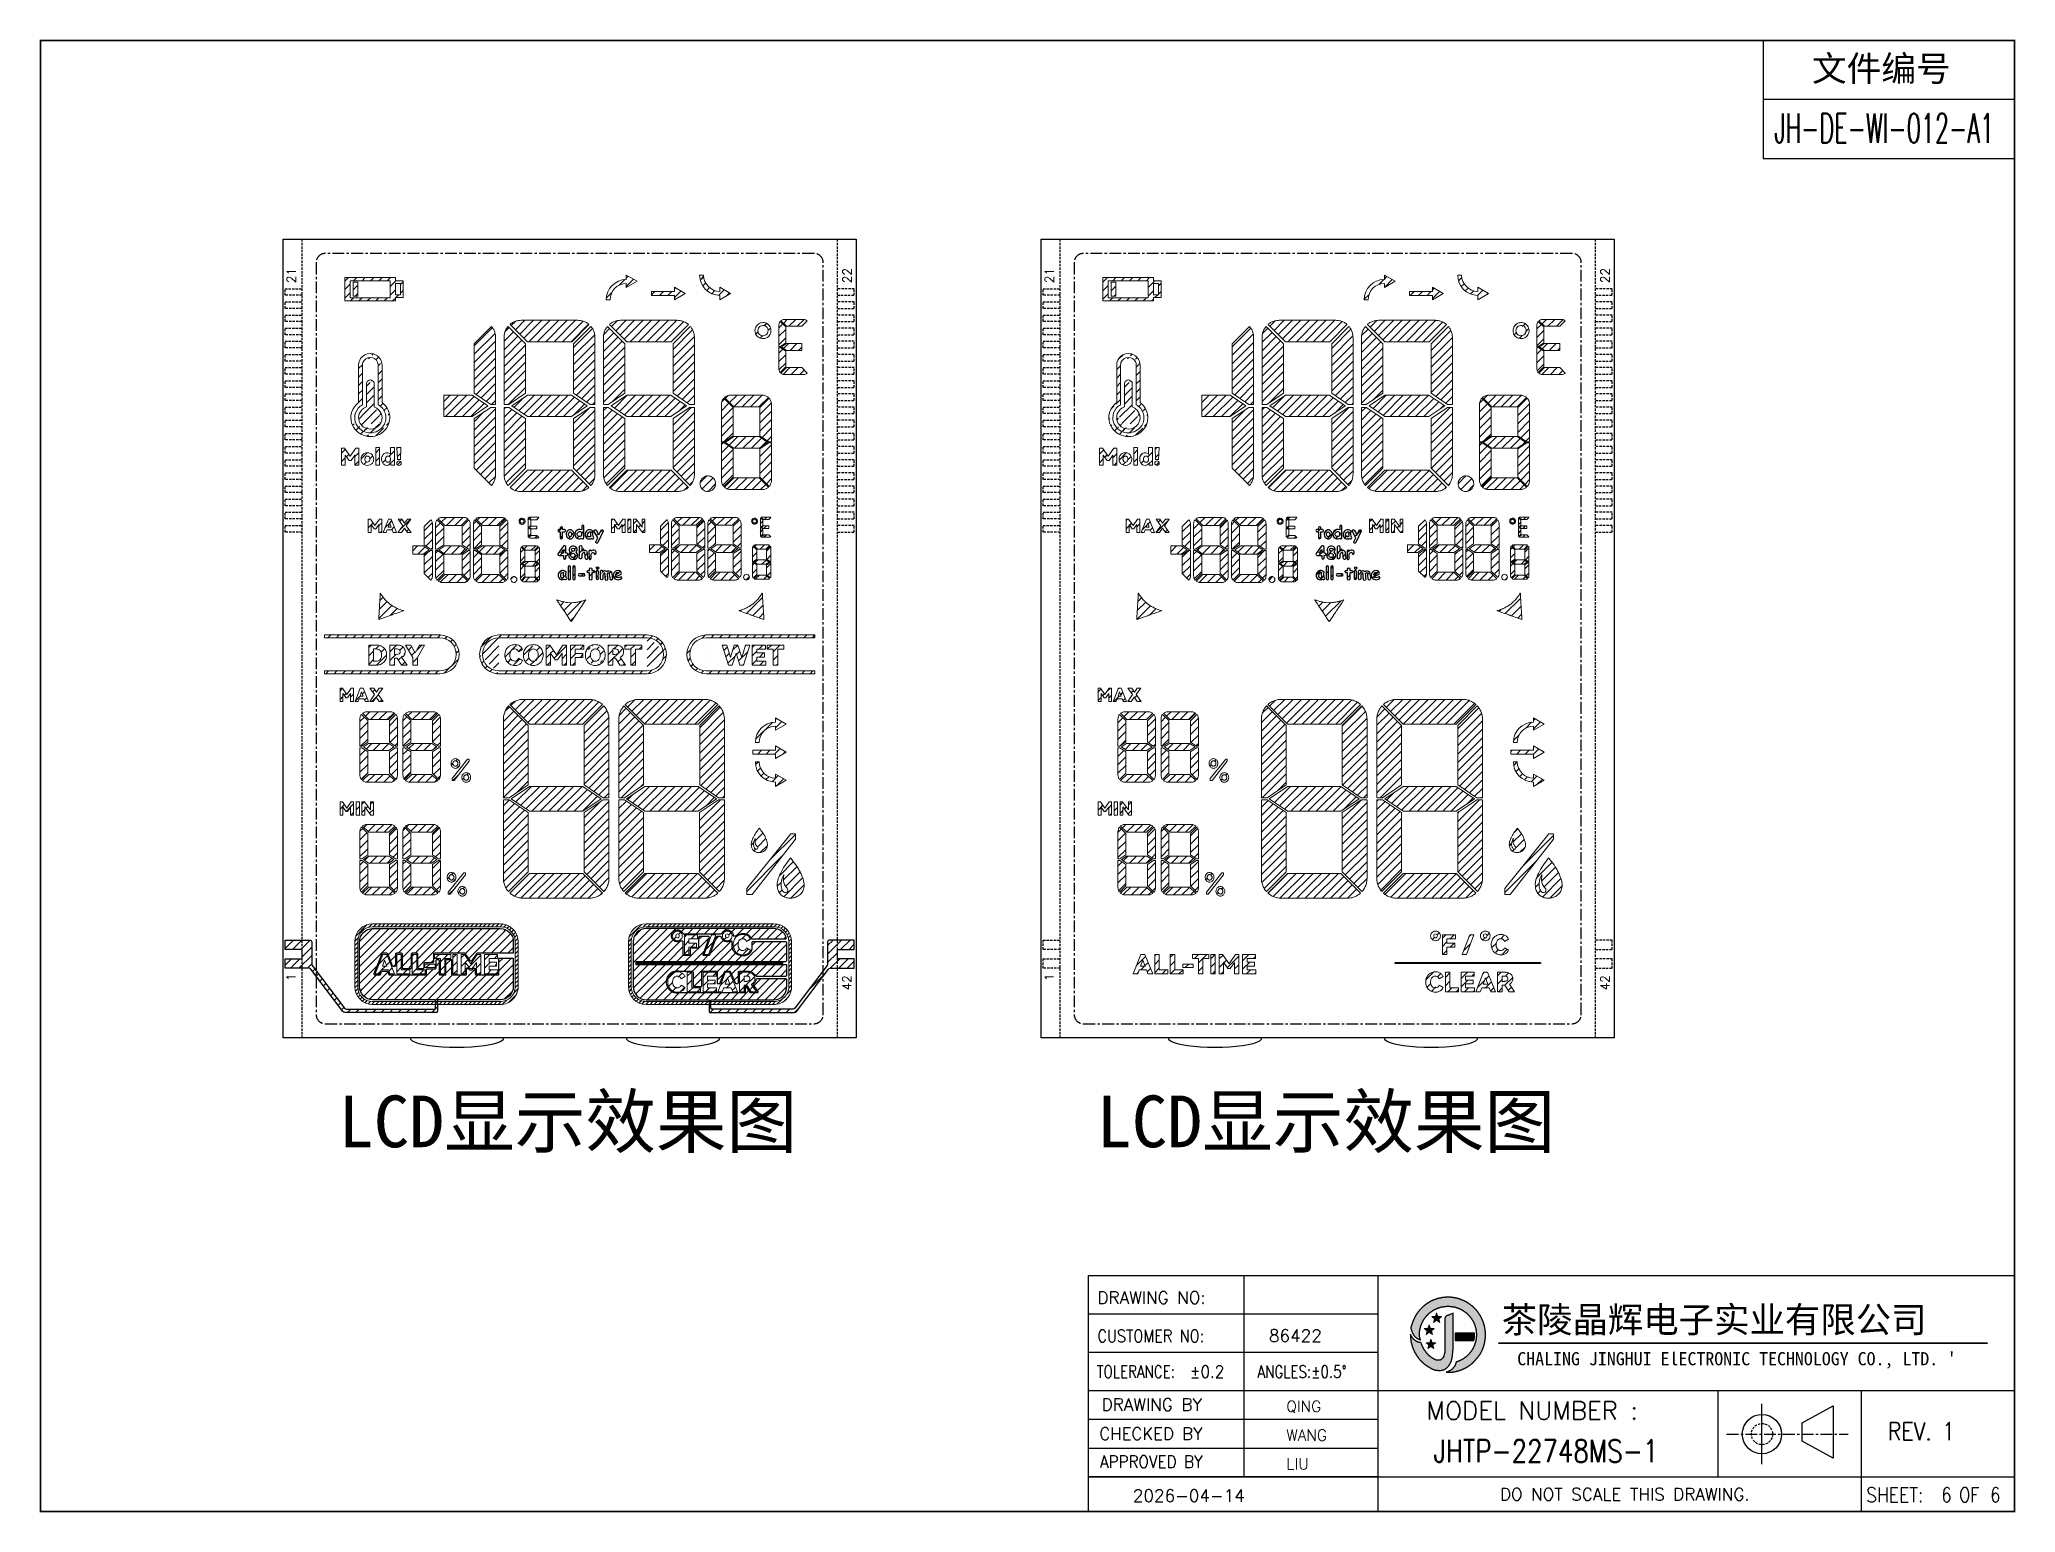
# Model space of a CAD drawing. Header units: millimetres. Extents: x 426 to 1899, y -1707 to -647.
# Drawn here: x 1688.9 to 1899.3, y -924.1 to -767.3 of the extents above; entities that cross this region are included whole.
import ezdxf
from ezdxf.enums import TextEntityAlignment as Align

# ---------------------------------------------------------------- set-up
doc = ezdxf.new("R2010")
doc.units = ezdxf.units.MM
doc.linetypes.add('CENTER', pattern=[2, 1.25, -0.25, 0.25, -0.25])
doc.linetypes.add('HIDDEN', pattern=[0.375, 0.25, -0.125])
for name, color, linetype in [('C', 1, 'Continuous'), ('SEG', 42, 'Continuous'), ('SPEC', 2, 'Continuous'), ('SY', 5, 'Continuous'), ('触摸键', 6, 'Continuous')]:
    doc.layers.add(name, color=color, linetype=linetype)
doc.styles.add('1', font='simhei_0.ttf', dxfattribs={"height": 3})
doc.styles.add('4534', font='simhei_0.ttf')
doc.styles.add('ROMANS', font='ROMANS.shx', dxfattribs={"bigfont": 'AllInOneBig.shx'})
doc.styles.add('样式 1', font='simhei_0.ttf')

msp = doc.modelspace()

# ---------------------------------------------------------------- texts
at = {"style": 'ROMANS'}
for s, height, p in [('21', 0.9457, (1715.733, -792.435)), ('22', 0.9457, (1774.91, -792.435)), ('21', 0.9457, (1796.443, -792.435)), ('22', 0.9457, (1855.62, -792.435)), ('1', 0.946, (1715.714, -867.12)), ('42', 0.9457, (1774.891, -867.721)), ('1', 0.946, (1796.424, -867.12)), ('42', 0.9457, (1855.601, -867.721))]:
    msp.add_text(s, height=height, rotation=90, dxfattribs=at).set_placement(p, align=Align.MIDDLE)
at = {"layer": 'SPEC', "color": 120}
for s, height, style, p in [('文件编号', 2.706, '样式 1', (1877.651, -771.752)), ('86422', 1.3123, 'ROMANS', (1819.832, -905.939)), ('QING', 1.1873, 'ROMANS', (1821.682, -913.393)), ('WANG', 1.1873, 'ROMANS', (1821.682, -916.455)), ('LIU', 1.1873, 'ROMANS', (1821.682, -919.518)), ('2026-04-14', 1.3123, 'ROMANS', (1805.341, -922.958))]:
    msp.add_text(s, height=height, dxfattribs=dict(at, style=style)).set_placement(p)
at = {"layer": 'SPEC', "color": 120, "style": 'ROMANS', "width": 0.519641}
msp.add_text('JH-DE-WI-012-A1', height=3.12, dxfattribs=at).set_placement((1873.646, -778.308), (1897.039, -778.308), align=Align.FIT)
at = {"layer": 'SPEC', "lineweight": 30, "style": '4534'}
for p in [(1720.776, -885.223), (1801.486, -885.223)]:
    msp.add_text('LCD显示效果图', height=5.509, dxfattribs=at).set_placement(p)
at = {"layer": 'SPEC', "style": 'ROMANS'}
for s, height, p in [('DRAWING NO:', 1.3123, (1801.567, -901.88)), ('DRAWING BY', 1.3123, (1802.012, -913.265)), ('MODEL NUMBER :', 1.9179, (1836.607, -914.211)), ('DO NOT SCALE THIS DRAWING.', 1.3123, (1844.419, -922.812))]:
    msp.add_text(s, height=height, dxfattribs=at).set_placement(p)
for s, height, width, p in [('CUSTOMER NO:', 1.3123, 0.86, (1801.567, -905.963)), ('TOLERANCE:', 1.3123, 0.8, (1801.495, -909.76)), ('%%P0.2', 1.3123, 0.9, (1811.434, -909.76)), ('ANGLES:%%P0.5%%D', 1.3123, 0.8, (1818.612, -909.76)), ('CHECKED BY', 1.3123, 0.98, (1801.772, -916.367)), ('APPROVED BY', 1.3123, 0.9, (1801.833, -919.356)), ('SHEET:', 1.5748, 0.85, (1883.421, -923.007)), ('OF', 1.5748, 0.8, (1893.316, -923.007))]:
    msp.add_text(s, height=height, dxfattribs=dict(at, width=width)).set_placement(p)
at = {"layer": 'SPEC', "color": 120, "style": 'ROMANS'}
for s, height, width, p in [('REV. 1', 1.8897, 0.85, (1885.723, -916.398)), ('JHTP-22748MS-1', 2.39738, 0.8, (1837.365, -918.753)), ('6', 1.575, 0.8, (1891.433, -923.007)), ('6', 1.575, 0.8, (1896.626, -923.007))]:
    msp.add_text(s, height=height, dxfattribs=dict(at, width=width)).set_placement(p)

# ---------------------------------------------------------------- blocks, each defined once
blk = doc.blocks.new('3')
h = blk.add_hatch(color=150)
h.set_gradient(color1=(59, 131, 247), color2=(30, 113, 246), rotation=15, tint=0.18, name='INVCYLINDER')
edge = h.paths.add_edge_path()
edge.add_spline(control_points=[(5.76, 2.63), (5.82, 2.67), (6.5, 3.36), (6.69, 3.77), (6.96, 4.3), (7.1, 4.88), (7.1, 5.47), (7.1, 5.57), (7.1, 5.68), (7.09, 5.79), (7.01, 6.7), (6.59, 7.55), (5.91, 8.18), (5.23, 8.81), (4.34, 9.16), (3.41, 9.16), (1.74, 9.16), (0.33, 8.04), (-0.13, 6.52), (-0.13, 6.52), (-0.23, 6.19), (-0.23, 6.19), (-0.21, 6.08), (-0.19, 5.79), (0.1, 5.36), (0.24, 5.16), (0.52, 5.04), (0.72, 4.95), (0.62, 5.17), (0.61, 5.49), (0.62, 5.63), (0.7, 7.11), (1.93, 8.27), (3.41, 8.27), (4.03, 8.27), (4.62, 8.07), (5.11, 7.7), (5.42, 7.46), (5.69, 7.14), (5.88, 6.8), (6.07, 6.44), (6.18, 6.03), (6.21, 5.62), (6.21, 5.57), (6.21, 5.52), (6.21, 5.47), (6.21, 5.28), (6.19, 5.1), (6.16, 4.91), (6.16, 4.91), (6.15, 4.91), (6.15, 4.91), (5.97, 4), (5.35, 3.24), (4.49, 2.88), (4.39, 2.85), (4.31, 2.81), (4.22, 2.79), (4.18, 2.61), (4.01, 2), (3.24, 1.78), (3.3, 1.78), (3.36, 1.78), (3.41, 1.78), (4.27, 1.78), (5.1, 2.08), (5.76, 2.63)], knot_values=[0, 0, 0, 0, 1, 1, 1, 2, 2, 2, 3, 3, 3, 4, 4, 4, 5, 5, 5, 6, 6, 6, 7, 7, 7, 8, 8, 8, 9, 9, 9, 10, 10, 10, 11, 11, 11, 12, 12, 12, 13, 13, 13, 14, 14, 14, 15, 15, 15, 16, 16, 16, 17, 17, 17, 18, 18, 18, 19, 19, 19, 20, 20, 20, 21, 21, 21, 22, 22, 22, 22], degree=3, periodic=0)
h = blk.add_hatch(color=150)
h.set_gradient(color1=(44, 122, 246), color2=(30, 113, 246), rotation=15, tint=0.18, name='INVCYLINDER')
edge = h.paths.add_edge_path()
edge.add_spline(control_points=[(3.65, 2.68), (3.65, 2.68), (3.65, 2.68), (3.65, 2.68), (3.65, 2.68), (3.66, 2.69), (3.66, 2.69), (3.7, 2.79), (3.73, 2.87), (3.75, 2.92), (3.75, 2.93), (3.76, 2.95), (3.76, 2.96), (3.76, 2.96), (3.76, 2.97), (3.76, 2.97), (3.8, 3.08), (3.82, 3.22), (3.85, 3.39), (3.85, 3.39), (3.85, 3.4), (3.85, 3.4), (3.88, 3.6), (3.9, 3.82), (3.91, 4.08), (3.91, 4.08), (3.91, 4.11), (3.91, 4.11), (3.93, 4.37), (3.94, 4.64), (3.94, 4.91), (3.94, 5.15), (3.94, 5.39), (3.94, 5.62), (3.94, 6), (3.93, 6.37), (3.92, 6.66), (3.92, 6.94), (3.91, 7.16), (3.91, 7.28), (3.91, 7.28), (3.92, 7.59), (3.92, 7.59), (3.92, 7.59), (3.64, 7.47), (3.64, 7.47), (3.6, 7.45), (3.56, 7.43), (3.53, 7.41), (3.5, 7.4), (3.45, 7.38), (3.44, 7.38), (3.32, 7.37), (3.11, 7.3), (3.11, 7), (3.11, 7), (3.11, 6.72), (3.11, 6.72), (3.11, 6.3), (3.11, 5.48), (3.11, 4.82), (3.11, 4.36), (3.11, 4.04), (3.1, 3.9), (3.1, 3.86), (3.1, 3.84), (3.1, 3.83), (3.07, 3.58), (3.02, 3.32), (2.85, 3.13), (2.74, 3.01), (2.61, 2.96), (2.46, 2.96), (2.32, 2.96), (2.17, 3.01), (2.01, 3.1), (1.5, 3.4), (1.12, 3.84), (0.85, 4.47), (0.82, 4.55), (0.79, 4.62), (0.76, 4.7), (0.25, 4.7), (-0.1, 5.2), (-0.1, 5.2), (-0.19, 5.32), (-0.24, 5.44), (-0.28, 5.54), (-0.28, 5.52), (-0.28, 5.49), (-0.28, 5.47), (-0.28, 3.93), (0.69, 2.54), (2.13, 2.01), (2.13, 2.01), (2.46, 1.95), (2.7, 1.97), (3.23, 2.02), (3.51, 2.4), (3.65, 2.68)], knot_values=[0, 0, 0, 0, 1, 1, 1, 2, 2, 2, 3, 3, 3, 4, 4, 4, 5, 5, 5, 6, 6, 6, 7, 7, 7, 8, 8, 8, 9, 9, 9, 10, 10, 10, 11, 11, 11, 12, 12, 12, 13, 13, 13, 14, 14, 14, 15, 15, 15, 16, 16, 16, 17, 17, 17, 18, 18, 18, 19, 19, 19, 20, 20, 20, 21, 21, 21, 22, 22, 22, 23, 23, 23, 24, 24, 24, 25, 25, 25, 26, 26, 26, 27, 27, 27, 28, 28, 28, 29, 29, 29, 30, 30, 30, 31, 31, 31, 32, 32, 32, 33, 33, 33, 33], degree=3, periodic=0)
h = blk.add_hatch(color=150)
h.set_gradient(color1=(40, 119, 246), color2=(10, 96, 235), centered=1, tint=0.79, name='SPHERICAL')
edge = h.paths.add_edge_path()
edge.add_spline(control_points=[(6.02, 5.62), (6.02, 5.62), (4.13, 5.62), (4.13, 5.62), (4.13, 5.39), (4.13, 5.15), (4.13, 4.91), (4.13, 4.91), (5.97, 4.91), (5.97, 4.91), (6, 5.1), (6.02, 5.28), (6.02, 5.47), (6.02, 5.52), (6.02, 5.57), (6.02, 5.62)], knot_values=[0, 0, 0, 0, 1, 1, 1, 2, 2, 2, 3, 3, 3, 4, 4, 4, 5, 5, 5, 5], degree=3, periodic=0)
h = blk.add_hatch(color=150)
h.set_gradient(color1=(59, 131, 247), color2=(30, 113, 246), rotation=15, tint=0.18, name='INVCYLINDER')
h.paths.add_polyline_path([(8.41, 4.61), (8.41, 4.68), (56.42, 4.68), (56.42, 4.61)])
at = {"layer": 'SEG', "true_color": 0xe50011}
h = blk.add_hatch(color=12, dxfattribs=at)
h.dxf.hatch_style = 2
h.paths.add_polyline_path([(2.3, 7.61), (2.43, 7.27), (2.79, 7.26), (2.5, 7.04), (2.6, 6.69), (2.3, 6.89), (2, 6.69), (2.1, 7.04), (1.82, 7.26), (2.18, 7.27)])
h = blk.add_hatch(color=12, dxfattribs=at)
h.dxf.hatch_style = 2
h.paths.add_polyline_path([(1.74, 5.05), (1.87, 4.71), (2.23, 4.69), (1.94, 4.47), (2.04, 4.12), (1.74, 4.33), (1.44, 4.12), (1.54, 4.47), (1.26, 4.69), (1.62, 4.71)])
at = {"layer": '触摸键', "true_color": 0xe50011}
h = blk.add_hatch(color=12, dxfattribs=at)
h.dxf.hatch_style = 2
h.paths.add_polyline_path([(1.57, 6.43), (1.7, 6.09), (2.06, 6.08), (1.78, 5.86), (1.88, 5.51), (1.57, 5.71), (1.27, 5.51), (1.37, 5.86), (1.09, 6.08), (1.45, 6.09)])
at = {"color": 152, "true_color": 0x0852c9}
for points in [[(5.76, 2.63), (5.79, 2.65), (5.81, 2.68), (5.84, 2.7), (5.86, 2.73), (5.89, 2.75), (5.91, 2.78), (5.94, 2.8), (5.96, 2.83), (5.99, 2.85), (6.01, 2.88), (6.04, 2.91), (6.06, 2.93), (6.08, 2.96), (6.11, 2.98), (6.13, 3.01), (6.15, 3.04), (6.18, 3.06), (6.2, 3.09), (6.22, 3.12), (6.25, 3.14), (6.27, 3.17), (6.29, 3.2), (6.32, 3.22), (6.34, 3.25), (6.36, 3.28), (6.38, 3.31), (6.4, 3.33), (6.43, 3.36), (6.45, 3.39), (6.47, 3.42), (6.49, 3.45), (6.51, 3.48), (6.53, 3.5), (6.55, 3.53), (6.57, 3.56), (6.59, 3.59), (6.61, 3.62), (6.63, 3.65), (6.64, 3.68), (6.66, 3.72), (6.67, 3.75), (6.69, 3.77), (6.7, 3.81), (6.72, 3.84), (6.73, 3.87), (6.75, 3.9), (6.76, 3.93), (6.78, 3.97), (6.79, 4), (6.81, 4.03), (6.82, 4.06), (6.83, 4.1), (6.85, 4.13), (6.86, 4.16), (6.87, 4.19), (6.88, 4.23), (6.9, 4.26), (6.91, 4.29), (6.92, 4.33), (6.93, 4.36), (6.94, 4.4), (6.95, 4.43), (6.96, 4.46), (6.97, 4.5), (6.98, 4.53), (6.99, 4.57), (7, 4.6), (7, 4.63), (7.01, 4.67), (7.02, 4.7), (7.03, 4.74), (7.03, 4.77), (7.04, 4.81), (7.05, 4.84), (7.05, 4.88), (7.06, 4.91), (7.06, 4.95), (7.07, 4.98), (7.07, 5.02), (7.08, 5.05), (7.08, 5.09), (7.08, 5.12), (7.09, 5.16), (7.09, 5.19), (7.09, 5.23), (7.09, 5.26), (7.1, 5.3), (7.1, 5.33), (7.1, 5.37), (7.1, 5.4), (7.1, 5.44), (7.1, 5.47), (7.1, 5.5), (7.1, 5.54), (7.1, 5.58), (7.1, 5.61), (7.1, 5.65), (7.09, 5.68), (7.09, 5.72), (7.09, 5.75), (7.09, 5.79), (7.09, 5.79), (7.08, 5.82), (7.08, 5.86), (7.08, 5.89), (7.07, 5.93), (7.07, 5.96), (7.06, 6), (7.06, 6.03), (7.05, 6.07), (7.05, 6.1), (7.04, 6.14), (7.03, 6.17), (7.03, 6.21), (7.02, 6.24), (7.01, 6.27), (7, 6.31), (7, 6.34), (6.99, 6.38), (6.98, 6.41), (6.97, 6.45), (6.96, 6.48), (6.95, 6.51), (6.94, 6.55), (6.93, 6.58), (6.92, 6.62), (6.91, 6.65), (6.9, 6.68), (6.88, 6.72), (6.87, 6.75), (6.86, 6.78), (6.85, 6.81), (6.83, 6.85), (6.82, 6.88), (6.81, 6.91), (6.79, 6.95), (6.78, 6.98), (6.76, 7.01), (6.75, 7.04), (6.73, 7.07), (6.72, 7.11), (6.7, 7.14), (6.69, 7.17), (6.67, 7.2), (6.65, 7.23), (6.64, 7.26), (6.62, 7.29), (6.6, 7.32), (6.58, 7.35), (6.57, 7.38), (6.55, 7.41), (6.53, 7.44), (6.51, 7.47), (6.49, 7.5), (6.47, 7.53), (6.45, 7.56), (6.43, 7.59), (6.41, 7.62), (6.39, 7.65), (6.37, 7.68), (6.35, 7.7), (6.32, 7.73), (6.3, 7.76), (6.28, 7.79), (6.26, 7.81), (6.24, 7.84), (6.21, 7.87), (6.19, 7.9), (6.17, 7.92), (6.14, 7.95), (6.12, 7.97), (6.1, 8), (6.07, 8.03), (6.05, 8.05), (6.02, 8.08), (6, 8.1), (5.97, 8.13), (5.95, 8.15), (5.92, 8.17), (5.91, 8.18), (5.89, 8.2), (5.86, 8.23), (5.83, 8.25), (5.81, 8.27), (5.78, 8.3), (5.75, 8.32), (5.73, 8.34), (5.7, 8.36), (5.67, 8.39), (5.64, 8.41), (5.61, 8.43), (5.59, 8.45), (5.56, 8.47), (5.53, 8.49), (5.5, 8.51), (5.47, 8.53), (5.44, 8.55), (5.41, 8.57), (5.38, 8.59), (5.35, 8.61), (5.32, 8.63), (5.29, 8.64), (5.26, 8.66), (5.23, 8.68), (5.2, 8.7), (5.17, 8.71), (5.14, 8.73), (5.11, 8.75), (5.07, 8.76), (5.04, 8.78), (5.01, 8.79), (4.98, 8.81), (4.95, 8.82), (4.91, 8.84), (4.88, 8.85), (4.85, 8.87), (4.82, 8.88), (4.78, 8.89), (4.75, 8.91), (4.72, 8.92), (4.69, 8.93), (4.65, 8.94), (4.62, 8.96), (4.59, 8.97), (4.55, 8.98), (4.52, 8.99), (4.48, 9), (4.45, 9.01), (4.42, 9.02), (4.38, 9.03), (4.35, 9.04), (4.31, 9.05), (4.28, 9.06), (4.25, 9.06), (4.21, 9.07), (4.18, 9.08), (4.14, 9.09), (4.11, 9.09), (4.07, 9.1), (4.04, 9.1), (4, 9.11), (3.97, 9.12), (3.93, 9.12), (3.9, 9.13), (3.86, 9.13), (3.83, 9.13), (3.79, 9.14), (3.76, 9.14), (3.72, 9.15), (3.69, 9.15), (3.65, 9.15), (3.62, 9.15), (3.58, 9.15), (3.55, 9.16), (3.51, 9.16), (3.48, 9.16), (3.44, 9.16), (3.41, 9.16), (3.38, 9.16), (3.34, 9.16), (3.3, 9.16), (3.27, 9.16), (3.23, 9.15), (3.2, 9.15), (3.16, 9.15), (3.13, 9.15), (3.09, 9.14), (3.06, 9.14), (3.02, 9.14), (2.99, 9.13), (2.95, 9.13), (2.92, 9.13), (2.88, 9.12), (2.85, 9.12), (2.81, 9.11), (2.78, 9.1), (2.74, 9.1), (2.71, 9.09), (2.67, 9.08), (2.64, 9.08), (2.61, 9.07), (2.57, 9.06), (2.54, 9.05), (2.5, 9.05), (2.47, 9.04), (2.43, 9.03), (2.4, 9.02), (2.37, 9.01), (2.33, 9), (2.3, 8.99), (2.26, 8.98), (2.23, 8.96), (2.2, 8.95), (2.16, 8.94), (2.13, 8.93), (2.1, 8.92), (2.07, 8.9), (2.03, 8.89), (2, 8.88), (1.97, 8.86), (1.94, 8.85), (1.9, 8.84), (1.87, 8.82), (1.84, 8.81), (1.81, 8.79), (1.78, 8.78), (1.74, 8.76), (1.71, 8.74), (1.68, 8.73), (1.65, 8.71), (1.62, 8.69), (1.59, 8.68), (1.56, 8.66), (1.53, 8.64), (1.5, 8.62), (1.47, 8.6), (1.44, 8.58), (1.41, 8.57), (1.38, 8.55), (1.35, 8.53), (1.32, 8.51), (1.29, 8.49), (1.26, 8.47), (1.23, 8.45), (1.2, 8.42), (1.18, 8.4), (1.15, 8.38), (1.12, 8.36), (1.09, 8.34), (1.07, 8.31), (1.04, 8.29), (1.01, 8.27), (0.99, 8.25), (0.96, 8.22), (0.93, 8.2), (0.91, 8.18), (0.88, 8.15), (0.86, 8.13), (0.83, 8.1), (0.8, 8.08), (0.78, 8.05), (0.76, 8.03), (0.73, 8), (0.71, 7.98), (0.68, 7.95), (0.66, 7.92), (0.64, 7.9), (0.61, 7.87), (0.59, 7.84), (0.57, 7.82), (0.55, 7.79), (0.52, 7.76), (0.5, 7.73), (0.48, 7.71), (0.46, 7.68), (0.44, 7.65), (0.42, 7.62), (0.4, 7.59), (0.38, 7.56), (0.36, 7.53), (0.34, 7.5), (0.32, 7.48), (0.3, 7.45), (0.28, 7.42), (0.26, 7.39), (0.24, 7.36), (0.22, 7.32), (0.21, 7.29), (0.19, 7.26), (0.17, 7.23), (0.16, 7.2), (0.14, 7.17), (0.12, 7.14), (0.11, 7.11), (0.09, 7.08), (0.08, 7.04), (0.06, 7.01), (0.05, 6.98), (0.03, 6.95), (0.02, 6.92), (0, 6.88), (-0.01, 6.85), (-0.02, 6.82), (-0.04, 6.78), (-0.05, 6.75), (-0.06, 6.72), (-0.07, 6.68), (-0.08, 6.65), (-0.09, 6.62), (-0.11, 6.58), (-0.12, 6.55), (-0.13, 6.52), (-0.13, 6.52), (-0.14, 6.48), (-0.15, 6.45), (-0.16, 6.42), (-0.17, 6.38), (-0.18, 6.35), (-0.19, 6.31), (-0.2, 6.28), (-0.21, 6.25), (-0.22, 6.21), (-0.23, 6.19), (-0.23, 6.16), (-0.22, 6.12), (-0.22, 6.09), (-0.21, 6.06), (-0.2, 6.02), (-0.19, 5.99), (-0.19, 5.95), (-0.18, 5.92), (-0.17, 5.88), (-0.15, 5.85), (-0.14, 5.82), (-0.13, 5.78), (-0.12, 5.75), (-0.1, 5.72), (-0.09, 5.69), (-0.07, 5.66), (-0.06, 5.62), (-0.04, 5.59), (-0.02, 5.56), (-0.01, 5.53), (0.01, 5.5), (0.03, 5.47), (0.05, 5.44), (0.07, 5.41), (0.09, 5.38), (0.1, 5.36), (0.12, 5.33), (0.15, 5.3), (0.17, 5.28), (0.2, 5.25), (0.22, 5.23), (0.25, 5.21), (0.28, 5.19), (0.31, 5.17), (0.33, 5.15), (0.36, 5.13), (0.4, 5.11), (0.43, 5.09), (0.46, 5.07), (0.49, 5.06), (0.52, 5.04), (0.55, 5.03), (0.58, 5.01), (0.62, 5), (0.65, 4.98), (0.68, 4.97), (0.71, 4.95), (0.72, 4.95), (0.7, 4.99), (0.69, 5.02), (0.68, 5.05), (0.67, 5.09), (0.66, 5.12), (0.65, 5.16), (0.65, 5.19), (0.64, 5.22), (0.63, 5.26), (0.63, 5.29), (0.63, 5.33), (0.62, 5.37), (0.62, 5.4), (0.62, 5.44), (0.62, 5.47), (0.62, 5.51), (0.62, 5.54), (0.62, 5.58), (0.62, 5.61), (0.62, 5.63), (0.62, 5.67), (0.62, 5.7), (0.62, 5.74), (0.63, 5.77), (0.63, 5.81), (0.64, 5.84), (0.64, 5.88), (0.65, 5.91), (0.65, 5.95), (0.66, 5.98), (0.67, 6.02), (0.67, 6.05), (0.68, 6.09), (0.69, 6.12), (0.7, 6.16), (0.7, 6.19), (0.71, 6.22), (0.72, 6.26), (0.73, 6.29), (0.74, 6.33), (0.76, 6.36), (0.77, 6.39), (0.78, 6.43), (0.79, 6.46), (0.8, 6.49), (0.82, 6.52), (0.83, 6.56), (0.84, 6.59), (0.86, 6.62), (0.87, 6.65), (0.89, 6.69), (0.9, 6.72), (0.92, 6.75), (0.94, 6.78), (0.95, 6.81), (0.97, 6.84), (0.99, 6.87), (1.01, 6.9), (1.02, 6.93), (1.04, 6.96), (1.06, 6.99), (1.08, 7.02), (1.1, 7.05), (1.12, 7.08), (1.14, 7.11), (1.16, 7.14), (1.18, 7.17), (1.21, 7.19), (1.23, 7.22), (1.25, 7.25), (1.27, 7.28), (1.3, 7.3), (1.32, 7.33), (1.34, 7.36), (1.37, 7.38), (1.39, 7.41), (1.42, 7.43), (1.44, 7.46), (1.47, 7.48), (1.49, 7.51), (1.52, 7.53), (1.54, 7.55), (1.57, 7.58), (1.6, 7.6), (1.62, 7.62), (1.65, 7.65), (1.68, 7.67), (1.71, 7.69), (1.73, 7.71), (1.76, 7.73), (1.79, 7.75), (1.82, 7.77), (1.85, 7.79), (1.88, 7.81), (1.91, 7.83), (1.94, 7.85), (1.97, 7.87), (2, 7.89), (2.03, 7.9), (2.06, 7.92), (2.09, 7.94), (2.12, 7.95), (2.15, 7.97), (2.19, 7.99), (2.22, 8), (2.25, 8.02), (2.28, 8.03), (2.31, 8.05), (2.35, 8.06), (2.38, 8.07), (2.41, 8.09), (2.45, 8.1), (2.48, 8.11), (2.51, 8.12), (2.55, 8.13), (2.58, 8.14), (2.61, 8.15), (2.65, 8.16), (2.68, 8.17), (2.71, 8.18), (2.75, 8.19), (2.78, 8.2), (2.82, 8.21), (2.85, 8.21), (2.89, 8.22), (2.92, 8.23), (2.96, 8.23), (2.99, 8.24), (3.03, 8.24), (3.06, 8.25), (3.1, 8.25), (3.13, 8.25), (3.17, 8.26), (3.2, 8.26), (3.24, 8.26), (3.27, 8.27), (3.31, 8.27), (3.34, 8.27), (3.38, 8.27), (3.41, 8.27), (3.45, 8.27), (3.48, 8.27), (3.52, 8.27), (3.55, 8.27), (3.59, 8.26), (3.62, 8.26), (3.66, 8.26), (3.69, 8.25), (3.73, 8.25), (3.76, 8.25), (3.8, 8.24), (3.83, 8.24), (3.87, 8.23), (3.9, 8.23), (3.94, 8.22), (3.97, 8.21), (4.01, 8.21), (4.04, 8.2), (4.08, 8.19), (4.11, 8.18), (4.14, 8.17), (4.18, 8.16), (4.21, 8.15), (4.25, 8.14), (4.28, 8.13), (4.31, 8.12), (4.35, 8.11), (4.38, 8.1), (4.41, 8.08), (4.45, 8.07), (4.48, 8.06), (4.51, 8.05), (4.54, 8.03), (4.58, 8.02), (4.61, 8), (4.64, 7.99), (4.67, 7.97), (4.7, 7.95), (4.73, 7.94), (4.76, 7.92), (4.79, 7.9), (4.83, 7.89), (4.86, 7.87), (4.89, 7.85), (4.92, 7.83), (4.95, 7.81), (4.97, 7.79), (5, 7.77), (5.03, 7.75), (5.06, 7.73), (5.09, 7.71), (5.11, 7.7), (5.14, 7.67), (5.16, 7.65), (5.19, 7.63), (5.22, 7.61), (5.25, 7.58), (5.27, 7.56), (5.3, 7.54), (5.32, 7.51), (5.35, 7.49), (5.37, 7.46), (5.4, 7.44), (5.42, 7.41), (5.45, 7.39), (5.47, 7.36), (5.5, 7.34), (5.52, 7.31), (5.54, 7.28), (5.57, 7.26), (5.59, 7.23), (5.61, 7.2), (5.63, 7.17), (5.65, 7.15), (5.67, 7.12), (5.69, 7.09), (5.72, 7.06), (5.73, 7.03), (5.75, 7), (5.77, 6.97), (5.79, 6.94), (5.81, 6.91), (5.83, 6.88), (5.85, 6.85), (5.86, 6.82), (5.88, 6.8), (5.89, 6.77), (5.91, 6.74), (5.92, 6.7), (5.94, 6.67), (5.95, 6.64), (5.97, 6.61), (5.98, 6.58), (6, 6.54), (6.01, 6.51), (6.02, 6.48), (6.04, 6.44), (6.05, 6.41), (6.06, 6.38), (6.07, 6.34), (6.08, 6.31), (6.09, 6.28), (6.1, 6.24), (6.11, 6.21), (6.12, 6.17), (6.13, 6.14), (6.14, 6.11), (6.14, 6.07), (6.15, 6.04), (6.16, 6), (6.17, 5.97), (6.17, 5.93), (6.18, 5.9), (6.18, 5.86), (6.19, 5.83), (6.19, 5.79), (6.2, 5.76), (6.2, 5.72), (6.2, 5.69), (6.2, 5.65), (6.21, 5.62), (6.21, 5.58), (6.21, 5.55), (6.21, 5.51), (6.21, 5.48), (6.21, 5.47), (6.21, 5.43), (6.21, 5.4), (6.21, 5.36), (6.21, 5.33), (6.21, 5.29), (6.2, 5.26), (6.2, 5.22), (6.2, 5.19), (6.19, 5.15), (6.19, 5.12), (6.18, 5.08), (6.18, 5.05), (6.17, 5.01), (6.17, 4.98), (6.16, 4.94), (6.16, 4.91), (6.15, 4.91), (6.15, 4.87), (6.14, 4.84), (6.13, 4.8), (6.12, 4.77), (6.11, 4.73), (6.1, 4.7), (6.09, 4.67), (6.08, 4.63), (6.07, 4.6), (6.06, 4.57), (6.05, 4.53), (6.04, 4.5), (6.03, 4.47), (6.01, 4.43), (6, 4.4), (5.99, 4.37), (5.97, 4.34), (5.96, 4.3), (5.94, 4.27), (5.93, 4.24), (5.91, 4.21), (5.9, 4.18), (5.88, 4.15), (5.86, 4.11), (5.85, 4.08), (5.83, 4.05), (5.81, 4.02), (5.79, 3.99), (5.77, 3.96), (5.75, 3.93), (5.73, 3.9), (5.71, 3.87), (5.69, 3.85), (5.67, 3.82), (5.65, 3.79), (5.63, 3.76), (5.61, 3.73), (5.59, 3.71), (5.56, 3.68), (5.54, 3.65), (5.52, 3.62), (5.49, 3.6), (5.47, 3.57), (5.45, 3.55), (5.42, 3.52), (5.4, 3.5), (5.37, 3.47), (5.35, 3.45), (5.32, 3.42), (5.3, 3.4), (5.27, 3.37), (5.24, 3.35), (5.22, 3.33), (5.19, 3.31), (5.16, 3.28), (5.13, 3.26), (5.11, 3.24), (5.08, 3.22), (5.05, 3.2), (5.02, 3.18), (4.99, 3.16), (4.96, 3.14), (4.93, 3.12), (4.9, 3.1), (4.87, 3.08), (4.84, 3.06), (4.81, 3.04), (4.78, 3.03), (4.75, 3.01), (4.72, 2.99), (4.69, 2.98), (4.66, 2.96), (4.62, 2.95), (4.59, 2.93), (4.56, 2.92), (4.53, 2.9), (4.5, 2.89), (4.49, 2.88), (4.45, 2.87), (4.42, 2.86), (4.39, 2.84), (4.35, 2.83), (4.32, 2.82), (4.29, 2.81), (4.25, 2.8), (4.22, 2.79), (4.22, 2.79), (4.21, 2.75), (4.2, 2.72), (4.19, 2.68), (4.18, 2.65), (4.17, 2.62), (4.16, 2.58), (4.14, 2.55), (4.13, 2.52), (4.12, 2.49), (4.1, 2.46), (4.08, 2.42), (4.07, 2.39), (4.05, 2.36), (4.03, 2.33), (4.01, 2.31), (3.99, 2.28), (3.97, 2.25), (3.94, 2.22), (3.92, 2.19), (3.9, 2.17), (3.87, 2.14), (3.85, 2.12), (3.82, 2.09), (3.79, 2.07), (3.77, 2.05), (3.74, 2.03), (3.71, 2.01), (3.68, 1.99), (3.65, 1.97), (3.62, 1.95), (3.59, 1.93), (3.56, 1.91), (3.53, 1.9), (3.5, 1.88), (3.47, 1.87), (3.43, 1.85), (3.4, 1.84), (3.37, 1.82), (3.34, 1.81), (3.3, 1.8), (3.27, 1.79), (3.24, 1.78), (3.28, 1.78), (3.32, 1.78), (3.35, 1.78), (3.39, 1.78), (3.41, 1.78), (3.45, 1.78), (3.48, 1.78), (3.52, 1.78), (3.55, 1.78), (3.59, 1.78), (3.62, 1.79), (3.66, 1.79), (3.69, 1.79), (3.73, 1.79), (3.76, 1.8), (3.8, 1.8), (3.83, 1.8), (3.87, 1.81), (3.9, 1.81), (3.94, 1.82), (3.97, 1.82), (4.01, 1.83), (4.04, 1.84), (4.08, 1.84), (4.11, 1.85), (4.15, 1.85), (4.18, 1.86), (4.22, 1.87), (4.25, 1.88), (4.28, 1.89), (4.32, 1.89), (4.35, 1.9), (4.39, 1.91), (4.42, 1.92), (4.46, 1.93), (4.49, 1.94), (4.52, 1.95), (4.56, 1.96), (4.59, 1.97), (4.62, 1.99), (4.66, 2), (4.69, 2.01), (4.72, 2.02), (4.76, 2.04), (4.79, 2.05), (4.82, 2.06), (4.85, 2.08), (4.89, 2.09), (4.92, 2.1), (4.95, 2.12), (4.98, 2.13), (5.01, 2.15), (5.05, 2.16), (5.08, 2.18), (5.11, 2.2), (5.14, 2.21), (5.17, 2.23), (5.2, 2.25), (5.23, 2.26), (5.26, 2.28), (5.29, 2.3), (5.32, 2.32), (5.35, 2.34), (5.38, 2.35), (5.41, 2.37), (5.44, 2.39), (5.47, 2.41), (5.5, 2.43), (5.53, 2.45), (5.56, 2.47), (5.59, 2.49), (5.62, 2.51), (5.65, 2.54), (5.67, 2.56), (5.7, 2.58), (5.73, 2.6), (5.76, 2.62)], [(3.65, 2.68), (3.65, 2.68), (3.66, 2.69), (3.67, 2.72), (3.69, 2.75), (3.7, 2.79), (3.71, 2.82), (3.73, 2.85), (3.74, 2.88), (3.75, 2.92), (3.75, 2.92), (3.76, 2.95), (3.76, 2.96), (3.76, 2.97), (3.77, 3), (3.78, 3.04), (3.79, 3.07), (3.8, 3.1), (3.8, 3.14), (3.81, 3.17), (3.82, 3.21), (3.82, 3.24), (3.83, 3.28), (3.84, 3.31), (3.84, 3.35), (3.85, 3.38), (3.85, 3.39), (3.85, 3.4), (3.85, 3.44), (3.86, 3.47), (3.86, 3.51), (3.87, 3.54), (3.87, 3.58), (3.87, 3.61), (3.88, 3.65), (3.88, 3.69), (3.89, 3.72), (3.89, 3.76), (3.89, 3.79), (3.89, 3.83), (3.9, 3.86), (3.9, 3.9), (3.9, 3.93), (3.9, 3.97), (3.91, 4), (3.91, 4.04), (3.91, 4.07), (3.91, 4.08), (3.91, 4.11), (3.92, 4.15), (3.92, 4.18), (3.92, 4.22), (3.92, 4.25), (3.92, 4.29), (3.92, 4.32), (3.93, 4.36), (3.93, 4.39), (3.93, 4.43), (3.93, 4.46), (3.93, 4.5), (3.93, 4.53), (3.93, 4.57), (3.93, 4.61), (3.93, 4.64), (3.94, 4.68), (3.94, 4.71), (3.94, 4.75), (3.94, 4.78), (3.94, 4.82), (3.94, 4.85), (3.94, 4.89), (3.94, 4.91), (3.94, 4.95), (3.94, 4.99), (3.94, 5.02), (3.94, 5.06), (3.94, 5.09), (3.94, 5.13), (3.94, 5.16), (3.94, 5.2), (3.94, 5.23), (3.94, 5.27), (3.94, 5.3), (3.94, 5.34), (3.94, 5.37), (3.94, 5.41), (3.94, 5.44), (3.94, 5.48), (3.94, 5.52), (3.94, 5.55), (3.94, 5.59), (3.94, 5.62), (3.94, 5.65), (3.94, 5.69), (3.94, 5.72), (3.94, 5.76), (3.94, 5.79), (3.94, 5.83), (3.94, 5.86), (3.94, 5.9), (3.94, 5.94), (3.94, 5.97), (3.94, 6.01), (3.94, 6.04), (3.93, 6.08), (3.93, 6.11), (3.93, 6.15), (3.93, 6.18), (3.93, 6.22), (3.93, 6.25), (3.93, 6.29), (3.93, 6.32), (3.93, 6.36), (3.93, 6.39), (3.93, 6.43), (3.93, 6.46), (3.93, 6.5), (3.93, 6.54), (3.92, 6.57), (3.92, 6.61), (3.92, 6.64), (3.92, 6.66), (3.92, 6.7), (3.92, 6.74), (3.92, 6.77), (3.92, 6.81), (3.92, 6.84), (3.92, 6.88), (3.92, 6.91), (3.92, 6.95), (3.92, 6.98), (3.91, 7.02), (3.91, 7.05), (3.91, 7.09), (3.91, 7.12), (3.91, 7.16), (3.91, 7.19), (3.91, 7.23), (3.91, 7.26), (3.91, 7.28), (3.92, 7.59), (3.64, 7.47), (3.61, 7.45), (3.58, 7.44), (3.54, 7.42), (3.53, 7.41), (3.49, 7.4), (3.46, 7.38), (3.44, 7.38), (3.4, 7.37), (3.37, 7.36), (3.33, 7.35), (3.3, 7.34), (3.27, 7.33), (3.24, 7.31), (3.21, 7.28), (3.19, 7.26), (3.17, 7.23), (3.15, 7.2), (3.14, 7.17), (3.13, 7.13), (3.12, 7.1), (3.11, 7.06), (3.11, 7.03), (3.11, 7), (3.11, 6.72), (3.11, 6.69), (3.11, 6.65), (3.11, 6.62), (3.11, 6.58), (3.11, 6.55), (3.11, 6.51), (3.11, 6.48), (3.11, 6.44), (3.11, 6.4), (3.11, 6.37), (3.11, 6.33), (3.11, 6.3), (3.11, 6.26), (3.11, 6.23), (3.11, 6.19), (3.11, 6.16), (3.11, 6.12), (3.11, 6.09), (3.11, 6.05), (3.11, 6.02), (3.11, 5.98), (3.11, 5.95), (3.11, 5.91), (3.11, 5.88), (3.11, 5.84), (3.11, 5.8), (3.11, 5.77), (3.11, 5.73), (3.11, 5.7), (3.11, 5.66), (3.11, 5.63), (3.11, 5.59), (3.11, 5.56), (3.11, 5.52), (3.11, 5.49), (3.11, 5.45), (3.11, 5.42), (3.11, 5.38), (3.11, 5.35), (3.11, 5.31), (3.11, 5.28), (3.11, 5.24), (3.11, 5.2), (3.11, 5.17), (3.11, 5.13), (3.11, 5.1), (3.11, 5.06), (3.11, 5.03), (3.11, 4.99), (3.11, 4.96), (3.11, 4.92), (3.11, 4.89), (3.11, 4.85), (3.11, 4.82), (3.11, 4.78), (3.11, 4.75), (3.11, 4.71), (3.11, 4.68), (3.11, 4.64), (3.11, 4.61), (3.11, 4.57), (3.11, 4.54), (3.11, 4.5), (3.11, 4.47), (3.11, 4.43), (3.11, 4.39), (3.11, 4.36), (3.11, 4.32), (3.11, 4.29), (3.11, 4.25), (3.11, 4.22), (3.11, 4.18), (3.11, 4.15), (3.11, 4.11), (3.11, 4.08), (3.1, 4.04), (3.1, 4.01), (3.1, 3.97), (3.1, 3.94), (3.1, 3.9), (3.1, 3.9), (3.1, 3.86), (3.1, 3.83), (3.1, 3.83), (3.1, 3.79), (3.09, 3.76), (3.09, 3.72), (3.08, 3.69), (3.07, 3.65), (3.07, 3.62), (3.06, 3.58), (3.05, 3.55), (3.05, 3.51), (3.04, 3.48), (3.03, 3.45), (3.01, 3.41), (3, 3.38), (2.99, 3.35), (2.97, 3.31), (2.96, 3.28), (2.94, 3.25), (2.92, 3.22), (2.9, 3.19), (2.88, 3.17), (2.86, 3.14), (2.85, 3.13), (2.82, 3.11), (2.8, 3.08), (2.77, 3.06), (2.74, 3.04), (2.71, 3.02), (2.68, 3.01), (2.65, 2.99), (2.61, 2.98), (2.58, 2.97), (2.54, 2.96), (2.51, 2.96), (2.47, 2.96), (2.46, 2.96), (2.42, 2.96), (2.39, 2.96), (2.35, 2.97), (2.32, 2.97), (2.28, 2.98), (2.25, 2.99), (2.21, 3), (2.18, 3.01), (2.15, 3.03), (2.12, 3.04), (2.08, 3.06), (2.05, 3.07), (2.02, 3.09), (2.01, 3.1), (1.98, 3.12), (1.95, 3.13), (1.92, 3.15), (1.89, 3.17), (1.86, 3.19), (1.83, 3.21), (1.8, 3.23), (1.77, 3.25), (1.75, 3.27), (1.72, 3.29), (1.69, 3.32), (1.66, 3.34), (1.64, 3.36), (1.61, 3.38), (1.58, 3.41), (1.56, 3.43), (1.53, 3.46), (1.5, 3.48), (1.48, 3.5), (1.45, 3.53), (1.43, 3.56), (1.41, 3.58), (1.38, 3.61), (1.36, 3.63), (1.34, 3.66), (1.31, 3.69), (1.29, 3.72), (1.27, 3.74), (1.25, 3.77), (1.23, 3.8), (1.21, 3.83), (1.19, 3.86), (1.17, 3.89), (1.15, 3.91), (1.13, 3.94), (1.11, 3.97), (1.09, 4), (1.07, 4.03), (1.05, 4.06), (1.03, 4.1), (1.02, 4.13), (1, 4.16), (0.98, 4.19), (0.97, 4.22), (0.95, 4.25), (0.94, 4.28), (0.92, 4.31), (0.91, 4.35), (0.89, 4.38), (0.88, 4.41), (0.86, 4.44), (0.85, 4.47), (0.84, 4.5), (0.82, 4.53), (0.81, 4.57), (0.8, 4.6), (0.79, 4.63), (0.78, 4.66), (0.76, 4.7), (0.76, 4.7), (0.73, 4.7), (0.69, 4.71), (0.66, 4.71), (0.62, 4.71), (0.59, 4.72), (0.55, 4.73), (0.52, 4.74), (0.48, 4.75), (0.45, 4.76), (0.42, 4.77), (0.39, 4.79), (0.35, 4.8), (0.32, 4.82), (0.29, 4.84), (0.26, 4.86), (0.23, 4.88), (0.2, 4.9), (0.18, 4.92), (0.15, 4.94), (0.12, 4.96), (0.09, 4.98), (0.07, 5.01), (0.04, 5.03), (0.02, 5.06), (-0.01, 5.08), (-0.03, 5.11), (-0.05, 5.14), (-0.08, 5.16), (-0.1, 5.19), (-0.1, 5.2), (-0.12, 5.23), (-0.14, 5.26), (-0.16, 5.29), (-0.18, 5.32), (-0.19, 5.35), (-0.21, 5.38), (-0.22, 5.41), (-0.24, 5.44), (-0.25, 5.47), (-0.27, 5.51), (-0.28, 5.54), (-0.28, 5.51), (-0.28, 5.47), (-0.28, 5.47), (-0.28, 5.43), (-0.28, 5.4), (-0.28, 5.36), (-0.28, 5.33), (-0.27, 5.29), (-0.27, 5.26), (-0.27, 5.22), (-0.27, 5.19), (-0.26, 5.15), (-0.26, 5.12), (-0.26, 5.08), (-0.25, 5.05), (-0.25, 5.01), (-0.24, 4.98), (-0.24, 4.94), (-0.23, 4.91), (-0.23, 4.87), (-0.22, 4.84), (-0.22, 4.8), (-0.21, 4.77), (-0.2, 4.73), (-0.2, 4.7), (-0.19, 4.66), (-0.18, 4.63), (-0.17, 4.6), (-0.16, 4.56), (-0.15, 4.53), (-0.15, 4.49), (-0.14, 4.46), (-0.13, 4.42), (-0.12, 4.39), (-0.11, 4.36), (-0.09, 4.32), (-0.08, 4.29), (-0.07, 4.26), (-0.06, 4.22), (-0.05, 4.19), (-0.04, 4.16), (-0.02, 4.12), (-0.01, 4.09), (0, 4.06), (0.02, 4.03), (0.03, 3.99), (0.05, 3.96), (0.06, 3.93), (0.08, 3.9), (0.09, 3.87), (0.11, 3.83), (0.12, 3.8), (0.14, 3.77), (0.16, 3.74), (0.17, 3.71), (0.19, 3.68), (0.21, 3.65), (0.22, 3.62), (0.24, 3.59), (0.26, 3.56), (0.28, 3.53), (0.3, 3.5), (0.32, 3.47), (0.34, 3.44), (0.36, 3.41), (0.38, 3.38), (0.4, 3.35), (0.42, 3.32), (0.44, 3.29), (0.46, 3.26), (0.48, 3.24), (0.5, 3.21), (0.52, 3.18), (0.54, 3.15), (0.57, 3.12), (0.59, 3.1), (0.61, 3.07), (0.63, 3.04), (0.66, 3.02), (0.68, 2.99), (0.71, 2.96), (0.73, 2.94), (0.75, 2.91), (0.78, 2.89), (0.8, 2.86), (0.83, 2.84), (0.85, 2.81), (0.88, 2.79), (0.9, 2.76), (0.93, 2.74), (0.96, 2.72), (0.98, 2.69), (1.01, 2.67), (1.04, 2.65), (1.06, 2.62), (1.09, 2.6), (1.12, 2.58), (1.15, 2.56), (1.17, 2.54), (1.2, 2.52), (1.23, 2.49), (1.26, 2.47), (1.29, 2.45), (1.32, 2.43), (1.35, 2.41), (1.38, 2.39), (1.4, 2.37), (1.43, 2.35), (1.46, 2.34), (1.49, 2.32), (1.52, 2.3), (1.55, 2.28), (1.59, 2.26), (1.62, 2.25), (1.65, 2.23), (1.68, 2.21), (1.71, 2.2), (1.74, 2.18), (1.77, 2.16), (1.8, 2.15), (1.84, 2.13), (1.87, 2.12), (1.9, 2.1), (1.93, 2.09), (1.96, 2.07), (2, 2.06), (2.03, 2.05), (2.06, 2.03), (2.1, 2.02), (2.13, 2.01), (2.16, 2), (2.2, 2), (2.23, 1.99), (2.27, 1.99), (2.3, 1.98), (2.34, 1.98), (2.37, 1.98), (2.41, 1.97), (2.44, 1.97), (2.48, 1.97), (2.51, 1.97), (2.55, 1.96), (2.58, 1.96), (2.62, 1.96), (2.65, 1.97), (2.69, 1.97), (2.7, 1.97), (2.73, 1.97), (2.77, 1.98), (2.8, 1.98), (2.83, 1.99), (2.87, 2), (2.9, 2.01), (2.94, 2.02), (2.97, 2.03), (3, 2.04), (3.04, 2.05), (3.07, 2.07), (3.1, 2.08), (3.13, 2.1), (3.16, 2.12), (3.19, 2.14), (3.22, 2.16), (3.25, 2.18), (3.28, 2.2), (3.3, 2.22), (3.33, 2.25), (3.36, 2.27), (3.38, 2.29), (3.41, 2.32), (3.43, 2.35), (3.45, 2.37), (3.48, 2.4), (3.5, 2.43), (3.52, 2.46), (3.54, 2.49), (3.56, 2.51), (3.58, 2.54), (3.6, 2.57), (3.61, 2.61), (3.63, 2.64), (3.65, 2.67)], [(6.02, 5.62), (4.13, 5.62), (4.13, 5.58), (4.13, 5.55), (4.13, 5.51), (4.13, 5.48), (4.13, 5.44), (4.13, 5.41), (4.13, 5.37), (4.13, 5.34), (4.13, 5.3), (4.13, 5.26), (4.13, 5.23), (4.13, 5.19), (4.13, 5.16), (4.13, 5.12), (4.13, 5.09), (4.13, 5.05), (4.13, 5.02), (4.13, 4.98), (4.13, 4.95), (4.13, 4.91), (5.97, 4.91), (5.97, 4.95), (5.98, 4.98), (5.99, 5.02), (5.99, 5.05), (6, 5.09), (6, 5.12), (6.01, 5.16), (6.01, 5.19), (6.01, 5.23), (6.02, 5.26), (6.02, 5.3), (6.02, 5.33), (6.02, 5.37), (6.02, 5.41), (6.02, 5.44), (6.02, 5.47), (6.02, 5.5), (6.02, 5.54), (6.02, 5.58), (6.02, 5.61)]]:
    blk.add_lwpolyline(points, close=True, dxfattribs=at)
blk.add_lwpolyline([(8.41, 4.61), (8.41, 4.68), (56.42, 4.68), (56.42, 4.61)], close=True)
at = {"layer": 'SEG', "color": 1, "lineweight": 0}
for points in [[(1.57, 6.43), (1.7, 6.09), (2.06, 6.08), (1.78, 5.86), (1.88, 5.51), (1.57, 5.71), (1.27, 5.51), (1.37, 5.86), (1.09, 6.08), (1.45, 6.09)], [(2.3, 7.61), (2.43, 7.27), (2.79, 7.26), (2.5, 7.04), (2.6, 6.69), (2.3, 6.89), (2, 6.69), (2.1, 7.04), (1.82, 7.26), (2.18, 7.27)], [(1.74, 5.05), (1.87, 4.71), (2.23, 4.69), (1.94, 4.47), (2.04, 4.12), (1.74, 4.33), (1.44, 4.12), (1.54, 4.47), (1.26, 4.69), (1.62, 4.71)]]:
    blk.add_lwpolyline(points, close=True, dxfattribs=at)
at = {"layer": 'C', "color": 4, "style": '1'}
blk.add_text('茶陵晶辉电子实业有限公司', height=2.5508, dxfattribs=at).set_placement((8.69, 5.68))
at = {"layer": 'SPEC', "color": 4, "style": '1'}
blk.add_text("CHALING JINGHUI ElECTRONIC TECHNOLOGY CO., LTD. '", height=1.2941, dxfattribs=at).set_placement((10.22, 2.47))

# ---------------------------------------------------------------- hatches: boundary and pattern name
h = msp.add_hatch()
h.set_pattern_fill('ANSI31', color=256, scale=0.2, style=0)
edge = h.paths.add_edge_path(flags=16)
edge.add_arc((1765.966, -798.292), 0.555, 212.29378, 240.83873, ccw=False)
edge.add_arc((1765.96, -798.296), 0.548, 183.23801, 212.1835, ccw=False)
edge.add_line((1765.413, -798.327), (1765.412, -798.296))
edge.add_arc((1765.962, -798.296), 0.55, 151.1826, 180.02608, ccw=False)
edge.add_arc((1765.963, -798.296), 0.55, 122.4498, 151.21208, ccw=False)
edge.add_arc((1765.961, -798.294), 0.548, 93.47807, 122.40956, ccw=False)
edge.add_arc((1765.96, -798.296), 0.55, 64.59746, 93.39484, ccw=False)
edge.add_arc((1765.956, -798.299), 0.554, 35.7751, 64.3662, ccw=False)
edge.add_arc((1765.958, -798.296), 0.551, 6.82764, 35.59783, ccw=False)
edge.add_line((1766.505, -798.23), (1766.509, -798.296))
edge.add_arc((1765.964, -798.296), 0.545, 330.9839, 0.04692, ccw=False)
edge.add_arc((1765.958, -798.294), 0.551, 302.30567, 331.04054, ccw=False)
edge.add_arc((1765.962, -798.301), 0.543, 273.22158, 302.38996, ccw=False)
edge.add_line((1765.993, -798.843), (1765.96, -798.844))
edge.add_arc((1765.961, -798.296), 0.549, 241.07924, 269.95271, ccw=False)
edge = h.paths.add_edge_path()
edge.add_arc((1765.959, -798.301), 0.849, 235.57825, 254.24506, ccw=False)
edge.add_arc((1765.969, -798.289), 0.865, 217.14345, 235.45585, ccw=False)
edge.add_arc((1765.958, -798.299), 0.85, 198.44573, 217.10952, ccw=False)
edge.add_arc((1765.967, -798.296), 0.86, 164.29179, 198.43199, ccw=False)
edge.add_arc((1765.961, -798.294), 0.853, 145.7198, 164.30186, ccw=False)
edge.add_arc((1765.963, -798.295), 0.856, 127.24924, 145.76196, ccw=False)
edge.add_arc((1765.964, -798.296), 0.856, 108.73035, 127.22452, ccw=False)
edge.add_arc((1765.96, -798.293), 0.853, 74.14301, 108.57886, ccw=False)
edge.add_arc((1765.961, -798.289), 0.849, 55.48627, 74.14226, ccw=False)
edge.add_arc((1765.947, -798.305), 0.87, 37.09116, 55.29589, ccw=False)
edge.add_arc((1765.948, -798.3), 0.866, 18.56645, 36.86403, ccw=False)
edge.add_arc((1765.946, -798.296), 0.867, 347.21175, 18.27296, ccw=False)
edge.add_arc((1765.967, -798.3), 0.845, 328.40905, 347.14553, ccw=False)
edge.add_arc((1765.975, -798.31), 0.833, 309.75929, 328.76725, ccw=False)
edge.add_arc((1765.967, -798.311), 0.838, 291.28077, 310.1927, ccw=False)
edge.add_arc((1765.964, -798.313), 0.837, 272.59676, 291.52013, ccw=False)
edge.add_arc((1765.96, -798.297), 0.853, 254.24186, 272.80495, ccw=False)
h.paths.add_polyline_path([(1765.55, -809.561), (1762.853, -809.561), (1761.926, -810.191), (1762.853, -810.819), (1765.55, -810.819), (1766.477, -810.191)])
edge = h.paths.add_edge_path()
edge.add_line((1765.621, -810.893), (1765.621, -813.891))
edge.add_line((1765.621, -813.891), (1766.615, -814.889))
edge.add_arc((1765.869, -814.215), 1.005, 317.90709, 339.5777)
edge.add_arc((1765.873, -814.215), 1.002, 339.48826, 0.00413)
edge.add_line((1766.875, -814.215), (1766.875, -810.24))
edge.add_line((1766.875, -810.24), (1766.582, -810.24))
edge.add_line((1766.582, -810.24), (1765.621, -810.893))
edge = h.paths.add_edge_path()
edge.add_line((1765.551, -813.964), (1762.853, -813.964))
edge.add_line((1762.853, -813.964), (1761.86, -814.961))
edge.add_arc((1762.536, -814.211), 1.01, 227.93968, 249.48918)
edge.add_arc((1762.533, -814.222), 0.998, 249.45537, 269.91565)
edge.add_line((1762.531, -815.22), (1765.873, -815.22))
edge.add_arc((1765.873, -814.224), 0.997, 269.9919, 291.85214)
edge.add_arc((1765.873, -814.222), 0.998, 291.80207, 312.25664)
edge.add_line((1766.544, -814.961), (1765.551, -813.964))
edge = h.paths.add_edge_path()
edge.add_line((1765.873, -805.16), (1762.531, -805.16))
edge.add_arc((1762.532, -806.164), 1.004, 90.02349, 111.71797)
edge.add_arc((1762.535, -806.165), 1.006, 111.88079, 132.17793)
edge.add_line((1761.86, -805.419), (1762.853, -806.417))
edge.add_line((1762.853, -806.417), (1765.551, -806.417))
edge.add_line((1765.551, -806.417), (1766.544, -805.419))
edge.add_arc((1765.872, -806.161), 1.001, 47.79195, 69.54654)
edge.add_arc((1765.872, -806.166), 1.006, 69.64722, 89.94572)
edge = h.paths.add_edge_path()
edge.add_line((1765.621, -806.488), (1765.621, -809.488))
edge.add_line((1765.621, -809.488), (1766.582, -810.14))
edge.add_line((1766.582, -810.14), (1766.874, -810.14))
edge.add_line((1766.874, -810.14), (1766.874, -806.165))
edge.add_arc((1765.872, -806.166), 1.003, 0.0603, 20.5596)
edge.add_arc((1765.87, -806.164), 1.003, 20.36017, 42.06293)
edge.add_line((1766.615, -805.491), (1765.621, -806.488))
edge = h.paths.add_edge_path()
edge.add_arc((1765.888, -820.084), 0.206, 235.49504, 256.34606)
edge.add_line((1765.839, -820.284), (1765.892, -820.29))
edge.add_line((1765.892, -820.29), (1766.64, -820.29))
edge.add_arc((1766.64, -820.078), 0.212, 269.99014, 297.29395)
edge.add_line((1766.737, -820.267), (1766.783, -820.235))
edge.add_line((1766.783, -820.235), (1766.571, -820.022))
edge.add_line((1766.571, -820.022), (1766.002, -820.022))
edge.add_line((1766.002, -820.022), (1765.771, -820.253))
edge = h.paths.add_edge_path()
edge.add_line((1766.001, -818.412), (1766.571, -818.412))
edge.add_line((1766.571, -818.412), (1766.783, -818.199))
edge.add_arc((1766.638, -818.36), 0.216, 47.98739, 74.71989)
edge.add_line((1766.695, -818.151), (1766.64, -818.144))
edge.add_line((1766.64, -818.144), (1765.892, -818.144))
edge.add_arc((1765.892, -818.356), 0.212, 89.99858, 117.28841)
edge.add_line((1765.794, -818.168), (1765.773, -818.183))
edge.add_line((1765.773, -818.183), (1766.001, -818.412))
edge = h.paths.add_edge_path()
edge.add_line((1765.716, -818.239), (1765.701, -818.261))
edge.add_arc((1765.891, -818.359), 0.214, 152.79294, 179.92007)
edge.add_line((1765.678, -818.358), (1765.678, -819.177))
edge.add_line((1765.678, -819.177), (1765.731, -819.177))
edge.add_line((1765.731, -819.177), (1765.945, -819.032))
edge.add_line((1765.945, -819.032), (1765.945, -818.469))
edge.add_line((1765.945, -818.469), (1765.716, -818.239))
edge = h.paths.add_edge_path()
edge.add_line((1765.731, -819.257), (1765.678, -819.257))
edge.add_line((1765.678, -819.257), (1765.678, -820.075))
edge.add_arc((1765.891, -820.075), 0.213, 180.02925, 207.25484)
edge.add_line((1765.701, -820.173), (1765.716, -820.195))
edge.add_line((1765.716, -820.195), (1765.945, -819.965))
edge.add_line((1765.945, -819.965), (1765.945, -819.402))
edge.add_line((1765.945, -819.402), (1765.731, -819.257))
edge = h.paths.add_edge_path()
edge.add_line((1765.626, -828.892), (1765.535, -828.858))
edge.add_line((1765.535, -828.858), (1765.428, -828.824))
edge.add_line((1765.428, -828.824), (1765.322, -828.788))
edge.add_line((1765.322, -828.788), (1765.132, -828.719))
edge.add_line((1765.132, -828.719), (1764.921, -828.649))
edge.add_line((1764.921, -828.649), (1764.788, -828.603))
edge.add_arc((1765.933, -824.892), 3.884, 249.95754, 252.84578, ccw=False)
edge.add_line((1764.602, -828.541), (1764.577, -828.531))
edge.add_line((1764.577, -828.531), (1764.553, -828.521))
edge.add_arc((1763.567, -830.726), 2.416, 65.9063, 69.67684)
edge.add_line((1764.406, -828.461), (1764.205, -828.4))
edge.add_line((1764.205, -828.4), (1764.005, -828.332))
edge.add_line((1764.005, -828.332), (1763.805, -828.261))
edge.add_line((1763.805, -828.261), (1763.634, -828.201))
edge.add_line((1763.634, -828.201), (1763.464, -828.14))
edge.add_line((1763.464, -828.14), (1763.406, -828.125))
edge.add_line((1763.406, -828.125), (1763.416, -828.107))
edge.add_line((1763.416, -828.107), (1763.492, -828.086))
edge.add_line((1763.492, -828.086), (1763.635, -828.044))
edge.add_arc((1763.008, -825.841), 2.291, 285.89506, 289.67629)
edge.add_arc((1762.371, -824.385), 3.878, 291.29644, 294.99713)
edge.add_line((1764.01, -827.899), (1764.043, -827.886))
edge.add_line((1764.043, -827.886), (1764.148, -827.842))
edge.add_arc((1763.794, -826.999), 0.914, 292.73145, 304.92136)
edge.add_line((1764.318, -827.749), (1764.345, -827.735))
edge.add_arc((1763.676, -826.349), 1.54, 295.78102, 301.48233)
edge.add_line((1764.48, -827.662), (1764.645, -827.555))
edge.add_line((1764.645, -827.555), (1764.809, -827.447))
edge.add_line((1764.809, -827.447), (1764.863, -827.404))
edge.add_line((1764.863, -827.404), (1765.127, -827.174))
edge.add_arc((1762.791, -824.47), 3.573, 310.82155, 313.32882)
edge.add_line((1765.243, -827.069), (1765.319, -826.99))
edge.add_arc((1761.582, -823.495), 5.116, 316.92, 319.43837)
edge.add_arc((1763.399, -825.077), 2.707, 319.86733, 323.74406)
edge.add_arc((1761.732, -823.713), 4.86, 322.3946, 325.68864)
edge.add_arc((1761.454, -823.742), 5.076, 327.72602, 329.91834)
edge.add_line((1765.847, -826.286), (1765.882, -826.258))
edge.add_line((1765.882, -826.258), (1765.894, -826.285))
edge.add_line((1765.894, -826.285), (1765.894, -826.335))
edge.add_line((1765.894, -826.335), (1765.898, -826.435))
edge.add_line((1765.898, -826.435), (1765.903, -826.535))
edge.add_line((1765.903, -826.535), (1765.909, -826.647))
edge.add_line((1765.909, -826.647), (1765.914, -826.759))
edge.add_line((1765.914, -826.759), (1765.916, -826.839))
edge.add_arc((1761.745, -827.383), 4.207, 4.58404, 7.42996, ccw=False)
edge.add_line((1765.938, -827.047), (1765.95, -827.348))
edge.add_line((1765.95, -827.348), (1765.966, -827.553))
edge.add_line((1765.966, -827.553), (1765.972, -827.673))
edge.add_line((1765.972, -827.673), (1765.977, -827.793))
edge.add_line((1765.977, -827.793), (1765.984, -827.92))
edge.add_line((1765.984, -827.92), (1765.999, -828.127))
edge.add_arc((1762.294, -828.336), 3.711, 1.05969, 3.23974, ccw=False)
edge.add_arc((1769.798, -828.242), 3.794, 180.39362, 183.14967)
edge.add_line((1766.01, -828.45), (1766.032, -828.675))
edge.add_line((1766.032, -828.675), (1766.04, -828.789))
edge.add_line((1766.04, -828.789), (1766.047, -828.903))
edge.add_line((1766.047, -828.903), (1766.053, -829.021))
edge.add_line((1766.053, -829.021), (1766.041, -829.035))
edge.add_line((1766.041, -829.035), (1765.972, -829.019))
edge.add_line((1765.972, -829.019), (1765.949, -829.002))
edge.add_line((1765.949, -829.002), (1765.626, -828.892))
h.paths.add_polyline_path([(1764.865, -842.958), (1764.865, -843.371), (1767.293, -843.371), (1767.293, -843.826), (1768.438, -843.165), (1767.293, -842.503), (1767.293, -842.958)])
edge = h.paths.add_edge_path()
edge.add_line((1765.146, -842.133), (1765.561, -842.133))
edge.add_arc((1767.299, -842.133), 1.737, 90.19548, 179.97918, ccw=False)
edge.add_line((1767.293, -840.396), (1767.293, -840.833))
edge.add_line((1767.293, -840.833), (1768.438, -840.172))
edge.add_line((1768.438, -840.172), (1767.293, -839.511))
edge.add_line((1767.293, -839.511), (1767.293, -839.98))
edge.add_arc((1767.299, -842.133), 2.154, 90.16355, 179.98678)
edge = h.paths.add_edge_path()
edge.add_line((1768.438, -846.157), (1767.293, -846.818))
edge.add_line((1767.293, -846.818), (1767.293, -846.35))
edge.add_arc((1767.299, -844.197), 2.153, 180.00841, 269.85072, ccw=False)
edge.add_line((1765.146, -844.197), (1765.561, -844.197))
edge.add_arc((1767.299, -844.196), 1.737, 180.02307, 269.814)
edge.add_line((1767.293, -845.933), (1767.293, -845.496))
edge.add_line((1767.293, -845.496), (1768.438, -846.157))
edge = h.paths.add_edge_path()
edge.add_arc((1765.549, -852.883), 0.971, 272.20786, 280.71732, ccw=False)
edge.add_arc((1765.547, -852.966), 0.889, 263.25156, 272.54207, ccw=False)
edge.add_arc((1765.546, -852.934), 0.92, 254.50229, 263.48223, ccw=False)
edge.add_arc((1765.544, -852.934), 0.921, 245.64814, 254.64478, ccw=False)
edge.add_arc((1765.532, -852.965), 0.887, 236.20184, 245.52357, ccw=False)
edge.add_line((1765.039, -853.702), (1764.974, -853.654))
edge.add_arc((1765.374, -853.181), 0.619, 216.45339, 229.75889, ccw=False)
edge.add_arc((1765.531, -853.079), 0.806, 195.10373, 215.63395, ccw=False)
edge.add_arc((1765.829, -852.993), 1.117, 188.02367, 195.42386, ccw=False)
edge.add_arc((1765.934, -852.978), 1.223, 181.25728, 188.01042, ccw=False)
edge.add_arc((1765.927, -852.974), 1.216, 174.63922, 181.44626, ccw=False)
edge.add_arc((1765.608, -852.94), 0.895, 165.66255, 174.90517, ccw=False)
edge.add_line((1764.741, -852.718), (1764.755, -852.675))
edge.add_arc((1767.769, -853.653), 3.169, 159.41716, 162.02535, ccw=False)
edge.add_arc((1767.658, -853.596), 3.045, 156.97159, 159.68604, ccw=False)
edge.add_arc((1767.921, -853.715), 3.334, 154.38243, 156.86536, ccw=False)
edge.add_line((1764.915, -852.273), (1764.98, -852.144))
edge.add_line((1764.98, -852.144), (1765.05, -852.018))
edge.add_line((1765.05, -852.018), (1765.123, -851.894))
edge.add_line((1765.123, -851.894), (1765.2, -851.772))
edge.add_line((1765.2, -851.772), (1765.28, -851.652))
edge.add_line((1765.28, -851.652), (1765.363, -851.534))
edge.add_line((1765.363, -851.534), (1765.448, -851.417))
edge.add_line((1765.448, -851.417), (1765.535, -851.302))
edge.add_line((1765.535, -851.302), (1765.564, -851.264))
edge.add_line((1765.564, -851.264), (1765.654, -851.376))
edge.add_line((1765.654, -851.376), (1765.743, -851.49))
edge.add_line((1765.743, -851.49), (1765.83, -851.606))
edge.add_line((1765.83, -851.606), (1765.914, -851.723))
edge.add_line((1765.914, -851.723), (1765.994, -851.843))
edge.add_line((1765.994, -851.843), (1766.071, -851.965))
edge.add_arc((1762.902, -853.855), 3.689, 28.5692, 30.81473, ccw=False)
edge.add_arc((1762.929, -853.804), 3.641, 25.80709, 28.07372, ccw=False)
edge.add_arc((1763.322, -853.598), 3.198, 22.95491, 25.54034, ccw=False)
edge.add_arc((1764.015, -853.294), 2.441, 19.354, 22.74311, ccw=False)
edge.add_line((1766.319, -852.485), (1766.345, -852.562))
edge.add_arc((1764.584, -853.204), 1.875, 15.61218, 20.01803, ccw=False)
edge.add_arc((1764.954, -853.09), 1.488, 9.62451, 15.19233, ccw=False)
edge.add_arc((1765.352, -853.024), 1.084, 2.09686, 9.71396, ccw=False)
edge.add_arc((1765.508, -853.02), 0.928, 353.30331, 2.20755, ccw=False)
edge.add_arc((1765.634, -853.033), 0.801, 342.83889, 353.17107, ccw=False)
edge.add_arc((1765.689, -853.053), 0.743, 331.96269, 343.07844, ccw=False)
edge.add_arc((1765.606, -853.005), 0.838, 321.8389, 331.711, ccw=False)
edge.add_arc((1765.557, -852.971), 0.898, 312.8773, 322.0834, ccw=False)
edge.add_line((1766.168, -853.629), (1766.124, -853.668))
edge.add_arc((1765.547, -852.857), 0.996, 297.1305, 305.42415, ccw=False)
edge.add_arc((1765.53, -852.841), 1.018, 289.42908, 297.55543, ccw=False)
edge.add_arc((1765.545, -852.864), 0.991, 280.71832, 289.05798, ccw=False)
h.paths.add_polyline_path([(1764.246, -857.674), (1764.246, -858.323), (1764.803, -858.323), (1769.406, -852.443), (1769.41, -851.869), (1768.921, -851.869)])
h.paths.add_polyline_path([(1768.019, -865.571), (1768.019, -865.671), (1752.57, -865.671), (1752.57, -865.571)])
edge = h.paths.add_edge_path()
edge.add_arc((1765.216, -821.455), 0.365, 89.96258, 111.80005)
edge.add_arc((1765.217, -821.458), 0.368, 111.8394, 127.2274)
edge.add_line((1764.994, -821.165), (1765.378, -821.55))
edge.add_line((1765.378, -821.55), (1766.276, -821.55))
edge.add_line((1766.276, -821.55), (1766.66, -821.165))
edge.add_arc((1766.438, -821.457), 0.367, 52.75016, 69.52108)
edge.add_arc((1766.438, -821.457), 0.367, 69.6332, 90.00714)
edge.add_line((1766.438, -821.09), (1765.216, -821.09))
h.paths.add_polyline_path([(1766.264, -822.7), (1765.39, -822.7), (1765.051, -822.93), (1765.39, -823.161), (1766.264, -823.161), (1766.603, -822.93)])
edge = h.paths.add_edge_path()
edge.add_line((1765.378, -824.311), (1764.995, -824.696))
edge.add_arc((1765.219, -824.399), 0.373, 232.99227, 249.47084)
edge.add_arc((1765.215, -824.412), 0.359, 249.24691, 270.0941)
edge.add_line((1765.216, -824.771), (1766.438, -824.771))
edge.add_arc((1766.439, -824.406), 0.365, 269.95791, 291.80303)
edge.add_arc((1766.439, -824.406), 0.365, 291.7529, 307.26759)
edge.add_line((1766.66, -824.696), (1766.276, -824.311))
edge.add_line((1766.276, -824.311), (1765.378, -824.311))
edge = h.paths.add_edge_path()
edge.add_line((1753.394, -840.194), (1751.302, -838.094))
edge.add_arc((1752.833, -839.8), 2.292, 126.51675, 131.88958, ccw=False)
edge.add_arc((1752.699, -839.624), 2.071, 120.28231, 126.44455, ccw=False)
edge.add_arc((1752.703, -839.622), 2.072, 114.25313, 120.41745, ccw=False)
edge.add_arc((1752.755, -839.735), 2.195, 108.45595, 114.27162, ccw=False)
edge.add_arc((1752.732, -839.697), 2.152, 102.28037, 108.21092, ccw=False)
edge.add_arc((1752.728, -839.714), 2.168, 96.17698, 102.06246, ccw=False)
edge.add_arc((1752.713, -839.609), 2.062, 89.89484, 96.09059, ccw=False)
edge.add_line((1752.717, -837.547), (1759.744, -837.547))
edge.add_arc((1759.747, -839.613), 2.066, 84.10404, 90.063, ccw=False)
edge.add_arc((1759.739, -839.677), 2.131, 78.07514, 84.06969, ccw=False)
edge.add_arc((1759.758, -839.583), 2.035, 71.79432, 78.06212, ccw=False)
edge.add_arc((1759.766, -839.596), 2.045, 65.89041, 72.13008, ccw=False)
edge.add_arc((1759.714, -839.707), 2.167, 59.92046, 65.81265, ccw=False)
edge.add_arc((1759.714, -839.7), 2.161, 53.93277, 59.84354, ccw=False)
edge.add_arc((1759.682, -839.728), 2.203, 47.89, 53.68361, ccw=False)
edge.add_line((1761.159, -838.094), (1759.068, -840.194))
edge.add_line((1759.068, -840.194), (1753.394, -840.194))
edge = h.paths.add_edge_path()
edge.add_line((1747.453, -837.547), (1740.426, -837.547))
edge.add_arc((1740.422, -839.609), 2.062, 89.89469, 96.09103)
edge.add_arc((1740.437, -839.713), 2.168, 96.17603, 102.06254)
edge.add_arc((1740.441, -839.697), 2.152, 102.28037, 108.21092)
edge.add_arc((1740.464, -839.735), 2.196, 108.45731, 114.27227)
edge.add_arc((1740.412, -839.621), 2.07, 114.24998, 120.41805)
edge.add_arc((1740.408, -839.624), 2.071, 120.28231, 126.44455)
edge.add_arc((1740.541, -839.8), 2.292, 126.51801, 131.89195)
edge.add_line((1739.011, -838.094), (1741.103, -840.194))
edge.add_line((1741.103, -840.194), (1746.777, -840.194))
edge.add_line((1746.777, -840.194), (1748.868, -838.094))
edge.add_arc((1747.391, -839.728), 2.203, 47.89, 53.68361)
edge.add_arc((1747.423, -839.7), 2.161, 53.93277, 59.84354)
edge.add_arc((1747.423, -839.707), 2.167, 59.92046, 65.81265)
edge.add_arc((1747.475, -839.596), 2.045, 65.89041, 72.13008)
edge.add_arc((1747.467, -839.583), 2.035, 71.79432, 78.06212)
edge.add_arc((1747.448, -839.677), 2.131, 78.07514, 84.06969)
edge.add_arc((1747.456, -839.613), 2.066, 84.10404, 90.063)
edge = h.paths.add_edge_path()
edge.add_line((1759.218, -846.653), (1761.239, -848.025))
edge.add_line((1761.239, -848.025), (1761.853, -848.025))
edge.add_line((1761.853, -848.025), (1761.853, -839.664))
edge.add_arc((1759.693, -839.665), 2.159, 0.02991, 5.86257)
edge.add_arc((1759.755, -839.659), 2.098, 5.86762, 18.03488)
edge.add_arc((1759.719, -839.668), 2.134, 17.96711, 23.95412)
edge.add_arc((1759.764, -839.647), 2.085, 23.91352, 30.03005)
edge.add_arc((1759.799, -839.619), 2.04, 29.85353, 36.1174)
edge.add_arc((1759.722, -839.674), 2.135, 36.09431, 42.07406)
edge.add_line((1761.307, -838.244), (1759.218, -840.343))
edge.add_line((1759.218, -840.343), (1759.218, -846.653))
edge = h.paths.add_edge_path()
edge.add_line((1750.608, -848.025), (1751.222, -848.025))
edge.add_line((1751.222, -848.025), (1753.244, -846.653))
edge.add_line((1753.244, -846.653), (1753.244, -840.343))
edge.add_line((1753.244, -840.343), (1751.153, -838.244))
edge.add_arc((1752.701, -839.638), 2.083, 137.97716, 144.10727)
edge.add_arc((1752.666, -839.622), 2.045, 143.8911, 150.13796)
edge.add_arc((1752.769, -839.684), 2.165, 150.08633, 155.97505)
edge.add_arc((1752.713, -839.657), 2.103, 156.0105, 168.15345)
edge.add_arc((1752.701, -839.66), 2.092, 168.01106, 174.10625)
edge.add_arc((1752.775, -839.666), 2.166, 174.14975, 179.95385)
edge.add_line((1750.608, -839.664), (1750.608, -848.025))
edge = h.paths.add_edge_path()
edge.add_line((1749.562, -848.025), (1748.948, -848.025))
edge.add_line((1748.948, -848.025), (1746.927, -846.653))
edge.add_line((1746.927, -846.653), (1746.927, -840.343))
edge.add_line((1746.927, -840.343), (1749.016, -838.244))
edge.add_arc((1747.431, -839.674), 2.135, 36.09431, 42.07406, ccw=False)
edge.add_arc((1747.509, -839.619), 2.04, 29.85353, 36.1174, ccw=False)
edge.add_arc((1747.473, -839.647), 2.085, 23.91352, 30.03005, ccw=False)
edge.add_arc((1747.428, -839.668), 2.134, 17.96711, 23.95412, ccw=False)
edge.add_arc((1747.412, -839.673), 2.151, 12.0205, 17.94631, ccw=False)
edge.add_arc((1747.372, -839.674), 2.19, 6.00925, 11.84044, ccw=False)
edge.add_arc((1747.402, -839.665), 2.159, 0.02991, 5.86257, ccw=False)
edge.add_line((1749.562, -839.664), (1749.562, -848.025))
edge = h.paths.add_edge_path()
edge.add_line((1738.317, -848.025), (1738.931, -848.025))
edge.add_line((1738.931, -848.025), (1740.953, -846.653))
edge.add_line((1740.953, -846.653), (1740.953, -840.343))
edge.add_line((1740.953, -840.343), (1738.863, -838.244))
edge.add_arc((1740.41, -839.638), 2.083, 137.97564, 144.10448)
edge.add_arc((1740.377, -839.624), 2.048, 143.89542, 150.13365)
edge.add_arc((1740.42, -839.654), 2.101, 149.99528, 156.06609)
edge.add_arc((1740.43, -839.661), 2.112, 156.01789, 162.06604)
edge.add_arc((1740.372, -839.644), 2.052, 162.01524, 168.23507)
edge.add_arc((1740.408, -839.659), 2.09, 168.01001, 174.11277)
edge.add_arc((1740.484, -839.666), 2.167, 174.14764, 179.95033)
edge.add_line((1738.317, -839.664), (1738.317, -848.025))
h.paths.add_polyline_path([(1728.612, -864.7), (1729.093, -864.7), (1729.093, -866.335), (1729.998, -866.335), (1729.998, -866.763), (1728.612, -866.763)])
h.paths.add_polyline_path([(1730.674, -851.696), (1728.566, -851.696), (1727.902, -851.03), (1727.932, -851.005), (1727.998, -850.962), (1728.068, -850.926), (1728.142, -850.898), (1728.218, -850.876), (1728.296, -850.864), (1728.374, -850.86), (1730.865, -850.86), (1730.941, -850.864), (1731.019, -850.876), (1731.095, -850.896), (1731.168, -850.925), (1731.239, -850.961), (1731.305, -851.004), (1731.337, -851.03)])
h.paths.add_polyline_path([(1730.703, -854.981), (1728.536, -854.981), (1727.99, -854.611), (1728.537, -854.239), (1730.703, -854.239), (1731.25, -854.611)])
h.paths.add_polyline_path([(1730.865, -858.361), (1728.374, -858.361), (1728.299, -858.357), (1728.221, -858.345), (1728.145, -858.324), (1728.071, -858.296), (1728.001, -858.26), (1727.935, -858.217), (1727.902, -858.191), (1728.566, -857.524), (1730.673, -857.524), (1731.337, -858.191), (1731.307, -858.215), (1731.241, -858.258), (1731.171, -858.294), (1731.098, -858.323), (1731.021, -858.344), (1730.944, -858.356)])
h.paths.add_polyline_path([(1730.674, -839.701), (1728.566, -839.701), (1727.902, -839.035), (1727.932, -839.011), (1727.998, -838.968), (1728.068, -838.932), (1728.142, -838.903), (1728.218, -838.882), (1728.296, -838.87), (1728.374, -838.865), (1730.865, -838.865), (1730.941, -838.869), (1731.019, -838.882), (1731.095, -838.902), (1731.168, -838.93), (1731.239, -838.966), (1731.305, -839.009), (1731.337, -839.035)])
h.paths.add_polyline_path([(1730.703, -842.986), (1728.536, -842.986), (1727.99, -842.616), (1728.537, -842.245), (1730.703, -842.245), (1731.25, -842.616)])
h.paths.add_polyline_path([(1730.865, -846.366), (1728.374, -846.366), (1728.299, -846.362), (1728.221, -846.35), (1728.145, -846.329), (1728.071, -846.301), (1728.001, -846.266), (1727.935, -846.222), (1727.902, -846.196), (1728.566, -845.53), (1730.673, -845.53), (1731.337, -846.196), (1731.307, -846.22), (1731.241, -846.264), (1731.171, -846.3), (1731.098, -846.329), (1731.021, -846.35), (1730.944, -846.362)])
h.paths.add_polyline_path([(1726.96, -864.7), (1727.442, -864.7), (1727.442, -866.335), (1728.347, -866.335), (1728.347, -866.763), (1726.96, -866.763)])
h.paths.add_polyline_path([(1725.678, -865.3), (1725.444, -865.943), (1725.923, -865.943)], flags=16)
h.paths.add_polyline_path([(1725.142, -866.763), (1724.663, -866.763), (1725.478, -864.7), (1725.903, -864.7), (1726.74, -866.763), (1726.233, -866.763), (1726.075, -866.346), (1725.295, -866.346)])
h.paths.add_polyline_path([(1721.654, -849.127), (1721.185, -848.44), (1720.928, -848.44), (1720.928, -849.865), (1721.24, -849.865), (1721.24, -849.016), (1721.565, -849.479), (1721.734, -849.479), (1722.055, -849.02), (1722.055, -849.865), (1722.371, -849.865), (1722.371, -848.44), (1722.12, -848.44)])
h.paths.add_polyline_path([(1722.982, -848.44), (1722.649, -848.44), (1722.649, -849.865), (1722.982, -849.865)])
h.paths.add_polyline_path([(1724.176, -849.304), (1723.529, -848.44), (1723.262, -848.44), (1723.262, -849.865), (1723.566, -849.865), (1723.566, -848.998), (1724.213, -849.865), (1724.479, -849.865), (1724.479, -848.44), (1724.176, -848.44)])
h.paths.add_polyline_path([(1727.628, -854.535), (1727.833, -854.535), (1728.467, -854.106), (1728.467, -851.809), (1727.797, -851.136), (1727.771, -851.168), (1727.728, -851.234), (1727.692, -851.305), (1727.664, -851.378), (1727.644, -851.454), (1727.631, -851.533), (1727.628, -851.61)])
h.paths.add_polyline_path([(1727.627, -854.685), (1727.627, -857.61), (1727.632, -857.688), (1727.644, -857.766), (1727.664, -857.842), (1727.692, -857.915), (1727.728, -857.986), (1727.771, -858.052), (1727.797, -858.084), (1728.467, -857.411), (1728.467, -855.115), (1727.833, -854.685)])
h.paths.add_polyline_path([(1726.093, -851.696), (1723.986, -851.696), (1723.322, -851.03), (1723.352, -851.005), (1723.418, -850.962), (1723.488, -850.926), (1723.561, -850.898), (1723.637, -850.876), (1723.715, -850.864), (1723.794, -850.86), (1726.285, -850.86), (1726.361, -850.864), (1726.439, -850.876), (1726.515, -850.896), (1726.588, -850.925), (1726.659, -850.961), (1726.725, -851.004), (1726.756, -851.03)])
h.paths.add_polyline_path([(1726.186, -854.101), (1726.826, -854.536), (1727.032, -854.536), (1727.032, -851.61), (1727.028, -851.532), (1727.015, -851.454), (1726.995, -851.378), (1726.967, -851.304), (1726.931, -851.234), (1726.888, -851.168), (1726.862, -851.136), (1726.186, -851.815)])
h.paths.add_polyline_path([(1723.047, -854.535), (1723.253, -854.535), (1723.887, -854.106), (1723.887, -851.809), (1723.217, -851.136), (1723.191, -851.168), (1723.148, -851.234), (1723.112, -851.305), (1723.084, -851.378), (1723.064, -851.454), (1723.051, -851.533), (1723.047, -851.61)])
h.paths.add_polyline_path([(1726.123, -854.981), (1723.956, -854.981), (1723.41, -854.611), (1723.957, -854.239), (1726.122, -854.239), (1726.669, -854.611)])
h.paths.add_polyline_path([(1726.186, -855.119), (1726.186, -857.405), (1726.862, -858.084), (1726.888, -858.052), (1726.931, -857.986), (1726.967, -857.916), (1726.995, -857.842), (1727.015, -857.766), (1727.028, -857.688), (1727.032, -857.61), (1727.032, -854.686), (1726.826, -854.686)])
h.paths.add_polyline_path([(1723.047, -854.685), (1723.047, -857.61), (1723.051, -857.688), (1723.063, -857.766), (1723.084, -857.842), (1723.112, -857.915), (1723.148, -857.986), (1723.191, -858.052), (1723.216, -858.084), (1723.887, -857.411), (1723.887, -855.115), (1723.253, -854.685)])
h.paths.add_polyline_path([(1726.285, -858.361), (1723.794, -858.361), (1723.718, -858.357), (1723.64, -858.345), (1723.564, -858.324), (1723.491, -858.296), (1723.42, -858.26), (1723.354, -858.217), (1723.322, -858.191), (1723.986, -857.524), (1726.093, -857.524), (1726.757, -858.191), (1726.727, -858.215), (1726.661, -858.258), (1726.591, -858.294), (1726.517, -858.323), (1726.441, -858.344), (1726.364, -858.356)])
h.paths.add_polyline_path([(1727.628, -842.541), (1727.833, -842.541), (1728.467, -842.111), (1728.467, -839.815), (1727.797, -839.142), (1727.771, -839.174), (1727.728, -839.24), (1727.692, -839.31), (1727.664, -839.384), (1727.644, -839.46), (1727.631, -839.538), (1727.628, -839.616)])
h.paths.add_polyline_path([(1727.627, -842.691), (1727.627, -845.616), (1727.632, -845.693), (1727.644, -845.771), (1727.664, -845.847), (1727.692, -845.921), (1727.728, -845.992), (1727.771, -846.058), (1727.797, -846.09), (1728.467, -845.417), (1728.467, -843.121), (1727.833, -842.691)])
h.paths.add_polyline_path([(1726.093, -839.701), (1723.986, -839.701), (1723.322, -839.035), (1723.352, -839.011), (1723.418, -838.968), (1723.488, -838.932), (1723.561, -838.903), (1723.637, -838.882), (1723.715, -838.87), (1723.794, -838.865), (1726.285, -838.865), (1726.361, -838.869), (1726.439, -838.882), (1726.515, -838.902), (1726.588, -838.93), (1726.659, -838.966), (1726.725, -839.009), (1726.756, -839.035)])
h.paths.add_polyline_path([(1726.186, -842.107), (1726.826, -842.541), (1727.032, -842.541), (1727.032, -839.616), (1727.028, -839.538), (1727.015, -839.46), (1726.995, -839.384), (1726.967, -839.31), (1726.931, -839.24), (1726.888, -839.174), (1726.862, -839.142), (1726.186, -839.821)])
h.paths.add_polyline_path([(1723.047, -842.541), (1723.253, -842.541), (1723.887, -842.111), (1723.887, -839.815), (1723.217, -839.142), (1723.191, -839.174), (1723.148, -839.24), (1723.112, -839.31), (1723.084, -839.384), (1723.064, -839.46), (1723.051, -839.538), (1723.047, -839.616)])
h.paths.add_polyline_path([(1726.123, -842.986), (1723.956, -842.986), (1723.41, -842.616), (1723.957, -842.245), (1726.122, -842.245), (1726.669, -842.616)])
h.paths.add_polyline_path([(1726.186, -843.125), (1726.186, -845.411), (1726.862, -846.09), (1726.888, -846.058), (1726.931, -845.992), (1726.967, -845.921), (1726.995, -845.847), (1727.015, -845.771), (1727.028, -845.693), (1727.032, -845.616), (1727.032, -842.691), (1726.826, -842.691)])
h.paths.add_polyline_path([(1723.047, -842.691), (1723.047, -845.616), (1723.051, -845.693), (1723.063, -845.771), (1723.084, -845.847), (1723.112, -845.921), (1723.148, -845.992), (1723.191, -846.058), (1723.216, -846.09), (1723.887, -845.417), (1723.887, -843.121), (1723.253, -842.691)])
h.paths.add_polyline_path([(1726.285, -846.366), (1723.794, -846.366), (1723.718, -846.362), (1723.64, -846.35), (1723.564, -846.329), (1723.491, -846.301), (1723.42, -846.266), (1723.354, -846.222), (1723.322, -846.196), (1723.986, -845.53), (1726.093, -845.53), (1726.757, -846.196), (1726.727, -846.22), (1726.661, -846.264), (1726.591, -846.3), (1726.517, -846.329), (1726.441, -846.35), (1726.364, -846.362)])
h.paths.add_polyline_path([(1737.596, -865.931), (1736.79, -865.931), (1736.79, -866.346), (1737.723, -866.346), (1737.723, -866.763), (1736.308, -866.763), (1736.308, -864.7), (1737.689, -864.7), (1737.689, -865.114), (1736.79, -865.114), (1736.79, -865.52), (1737.596, -865.52)])
h.paths.add_polyline_path([(1733.411, -866.763), (1732.929, -866.763), (1732.929, -864.7), (1733.411, -864.7)])
h.paths.add_polyline_path([(1734.983, -866.205), (1734.738, -866.205), (1734.267, -865.534), (1734.267, -866.763), (1733.817, -866.763), (1733.817, -864.7), (1734.189, -864.7), (1734.868, -865.695), (1735.541, -864.7), (1735.905, -864.7), (1735.905, -866.763), (1735.448, -866.763), (1735.448, -865.54)])
h.paths.add_polyline_path([(1732.706, -865.126), (1732.087, -865.126), (1732.087, -866.763), (1731.607, -866.763), (1731.607, -865.126), (1730.987, -865.126), (1730.987, -864.7), (1732.706, -864.7)])
h.paths.add_polyline_path([(1729.964, -865.72), (1731.038, -865.72), (1731.038, -866.103), (1729.964, -866.103)])
edge = h.paths.add_edge_path()
edge.add_arc((1762.132, -862.711), 0.494, 119.29165, 150.26834)
edge.add_arc((1762.146, -862.722), 0.512, 149.98576, 180.62004)
edge.add_arc((1762.134, -862.733), 0.5, 179.32131, 210.38409)
edge.add_arc((1762.134, -862.732), 0.499, 210.47448, 240.84896)
edge.add_arc((1762.146, -862.716), 0.52, 240.54343, 270.65474)
edge.add_arc((1762.16, -862.708), 0.528, 269.1386, 299.21772)
edge.add_arc((1762.181, -862.749), 0.482, 299.44853, 330.55485)
edge.add_arc((1762.154, -862.735), 0.512, 330.63886, 0.84009)
edge.add_arc((1762.135, -862.72), 0.531, 359.254, 28.81959)
edge.add_arc((1762.182, -862.697), 0.479, 29.06025, 60.49625)
edge.add_arc((1762.161, -862.735), 0.522, 60.59608, 91.03888)
edge.add_arc((1762.147, -862.736), 0.523, 89.45469, 119.356)
edge = h.paths.add_edge_path(flags=16)
edge.add_arc((1762.146, -862.746), 0.181, 223.13995, 272.03621)
edge.add_arc((1762.158, -862.739), 0.188, 268.0853, 315.91844)
edge.add_arc((1762.152, -862.732), 0.197, 315.84748, 1.54613)
edge.add_arc((1762.145, -862.72), 0.204, 358.04291, 43.42703)
edge.add_arc((1762.157, -862.709), 0.188, 43.44041, 91.5771)
edge.add_arc((1762.145, -862.7), 0.179, 87.62456, 137.19166)
edge.add_arc((1762.173, -862.719), 0.212, 138.62847, 182.20595)
edge.add_arc((1762.161, -862.734), 0.201, 178.02063, 222.58627)
edge = h.paths.add_edge_path()
edge.add_arc((1763.638, -863.753), 0.627, 321.88222, 337.17202)
edge.add_line((1764.215, -863.996), (1764.624, -864.236))
edge.add_arc((1763.988, -864.016), 0.673, 315.35755, 340.92419, ccw=False)
edge.add_arc((1763.89, -863.919), 0.811, 291.59738, 315.3751, ccw=False)
edge.add_arc((1763.827, -863.759), 0.982, 269.2937, 291.54765, ccw=False)
edge.add_arc((1763.804, -863.722), 1.02, 240.25066, 270.63367, ccw=False)
edge.add_arc((1763.784, -863.762), 0.975, 208.39501, 240.08457, ccw=False)
edge.add_arc((1763.904, -863.694), 1.113, 184.12521, 208.53797, ccw=False)
edge.add_arc((1764.237, -863.656), 1.448, 174.5391, 184.68146, ccw=False)
edge.add_arc((1763.883, -863.612), 1.091, 151.23452, 175.05722, ccw=False)
edge.add_arc((1763.783, -863.553), 0.975, 119.84487, 151.46177, ccw=False)
edge.add_arc((1763.805, -863.596), 1.023, 89.41906, 119.69438, ccw=False)
edge.add_arc((1763.83, -863.539), 0.966, 68.2613, 90.89735, ccw=False)
edge.add_arc((1763.897, -863.385), 0.798, 44.43684, 68.59068, ccw=False)
edge.add_arc((1763.996, -863.294), 0.664, 18.90126, 44.81919, ccw=False)
edge.add_line((1764.624, -863.079), (1764.215, -863.319))
edge.add_arc((1763.676, -863.54), 0.583, 22.35189, 42.09456)
edge.add_arc((1763.816, -863.42), 0.399, 42.71894, 91.72934)
edge.add_arc((1763.799, -863.465), 0.443, 89.3451, 123.99654)
edge.add_arc((1763.853, -863.529), 0.527, 125.06042, 156.35802)
edge.add_arc((1764.109, -863.64), 0.806, 156.41394, 181.15403)
edge.add_arc((1764.315, -863.658), 1.011, 179.88049, 185.22168)
edge.add_arc((1764.044, -863.692), 0.739, 184.4673, 204.25199)
edge.add_arc((1763.959, -863.727), 0.647, 204.56085, 211.43517)
edge.add_arc((1763.822, -863.819), 0.482, 210.62639, 235.75915)
edge.add_arc((1763.799, -863.848), 0.445, 236.06207, 270.60076)
edge.add_arc((1763.816, -863.895), 0.398, 268.19228, 322.11019)
edge = h.paths.add_edge_path()
edge.add_arc((1756.834, -862.711), 0.494, 119.29165, 150.26834)
edge.add_arc((1756.849, -862.722), 0.512, 149.98576, 180.62004)
edge.add_arc((1756.836, -862.733), 0.5, 179.32131, 210.38409)
edge.add_arc((1756.836, -862.732), 0.499, 210.47448, 240.84896)
edge.add_arc((1756.848, -862.716), 0.52, 240.54343, 270.65474)
edge.add_arc((1756.862, -862.708), 0.528, 269.1386, 299.21772)
edge.add_arc((1756.883, -862.749), 0.482, 299.44853, 330.55485)
edge.add_arc((1756.856, -862.735), 0.512, 330.63886, 0.84009)
edge.add_arc((1756.838, -862.72), 0.531, 359.254, 28.81959)
edge.add_arc((1756.884, -862.697), 0.479, 29.06025, 60.49625)
edge.add_arc((1756.864, -862.735), 0.522, 60.59608, 91.03888)
edge.add_arc((1756.849, -862.736), 0.523, 89.45469, 119.356)
edge = h.paths.add_edge_path(flags=16)
edge.add_arc((1756.848, -862.746), 0.181, 223.13995, 272.03621)
edge.add_arc((1756.86, -862.739), 0.188, 268.0853, 315.91844)
edge.add_arc((1756.854, -862.732), 0.197, 315.84748, 1.54613)
edge.add_arc((1756.847, -862.72), 0.204, 358.04291, 43.42703)
edge.add_arc((1756.859, -862.709), 0.188, 43.44041, 91.5771)
edge.add_arc((1756.847, -862.7), 0.179, 87.62456, 137.19166)
edge.add_arc((1756.875, -862.719), 0.212, 138.62847, 182.20595)
edge.add_arc((1756.863, -862.734), 0.201, 178.02063, 222.58627)
h.paths.add_polyline_path([(1760.492, -862.613), (1759.709, -864.705), (1760.154, -864.705), (1760.937, -862.613)])
h.paths.add_polyline_path([(1757.589, -862.613), (1757.589, -864.705), (1758.077, -864.705), (1758.077, -863.919), (1758.894, -863.919), (1758.894, -863.496), (1758.077, -863.496), (1758.077, -863.039), (1758.989, -863.039), (1758.989, -862.613)])
edge = h.paths.add_edge_path()
edge.add_line((1763.469, -866.59), (1763.469, -868.682))
edge.add_line((1763.469, -868.682), (1763.958, -868.682))
edge.add_line((1763.958, -868.682), (1763.958, -867.973))
edge.add_line((1763.958, -867.973), (1764.235, -867.973))
edge.add_line((1764.235, -867.973), (1764.698, -868.679))
edge.add_line((1764.698, -868.679), (1765.278, -868.682))
edge.add_line((1765.278, -868.682), (1764.715, -867.871))
edge.add_arc((1764.432, -867.277), 0.658, 295.50137, 327.46715)
edge.add_arc((1764.437, -867.295), 0.644, 328.57008, 1.15757)
edge.add_arc((1764.432, -867.27), 0.649, 358.94565, 32.70884)
edge.add_arc((1764.427, -867.288), 0.663, 33.82946, 67.38283)
edge.add_arc((1764.276, -867.621), 1.028, 66.73443, 86.44561)
edge.add_arc((1764.231, -868.035), 1.445, 85.6813, 90.06848)
edge.add_line((1764.229, -866.59), (1763.469, -866.59))
edge = h.paths.add_edge_path(flags=16)
edge.add_line((1763.958, -867.565), (1764.172, -867.565))
edge.add_arc((1764.174, -866.836), 0.729, 269.84209, 276.02005)
edge.add_arc((1764.205, -867.048), 0.515, 275.06197, 298.4639)
edge.add_arc((1764.347, -867.309), 0.217, 298.49865, 355.11291)
edge.add_arc((1764.206, -867.283), 0.36, 352.75412, 9.33181)
edge.add_arc((1764.334, -867.259), 0.23, 8.60426, 66.11646)
edge.add_arc((1764.267, -867.382), 0.37, 64.32652, 72.22816)
edge.add_arc((1764.187, -867.697), 0.695, 73.83051, 91.18399)
edge.add_line((1764.172, -867.002), (1763.958, -867.002))
edge.add_line((1763.958, -867.002), (1763.958, -867.565))
h.paths.add_polyline_path([(1761.966, -866.59), (1761.14, -868.682), (1761.626, -868.682), (1761.781, -868.259), (1762.572, -868.259), (1762.732, -868.682), (1763.246, -868.682), (1762.398, -866.59)])
h.paths.add_polyline_path([(1761.932, -867.851), (1762.169, -867.199), (1762.418, -867.851)], flags=16)
edge = h.paths.add_edge_path()
edge.add_arc((1757.265, -867.634), 1.448, 174.5391, 184.68146)
edge.add_arc((1756.932, -867.672), 1.113, 184.12521, 208.53797)
edge.add_arc((1756.812, -867.74), 0.975, 208.39501, 240.08457)
edge.add_arc((1756.831, -867.7), 1.02, 240.25066, 270.63367)
edge.add_arc((1756.855, -867.737), 0.982, 269.2937, 291.54765)
edge.add_arc((1756.917, -867.897), 0.811, 291.59738, 315.3751)
edge.add_arc((1757.016, -867.994), 0.673, 315.35755, 340.92419)
edge.add_line((1757.651, -868.214), (1757.243, -867.973))
edge.add_arc((1756.665, -867.73), 0.627, 321.88222, 337.17202, ccw=False)
edge.add_arc((1756.844, -867.873), 0.398, 268.19228, 322.11019, ccw=False)
edge.add_arc((1756.827, -867.826), 0.445, 236.06207, 270.60076, ccw=False)
edge.add_arc((1756.85, -867.796), 0.482, 210.62639, 235.75915, ccw=False)
edge.add_arc((1756.987, -867.705), 0.647, 204.56085, 211.43517, ccw=False)
edge.add_arc((1757.072, -867.67), 0.739, 184.4673, 204.25199, ccw=False)
edge.add_arc((1757.342, -867.636), 1.011, 179.88049, 185.22168, ccw=False)
edge.add_arc((1757.137, -867.617), 0.806, 156.41394, 181.15403, ccw=False)
edge.add_arc((1756.881, -867.506), 0.527, 125.06042, 156.35802, ccw=False)
edge.add_arc((1756.826, -867.442), 0.443, 89.3451, 123.99654, ccw=False)
edge.add_arc((1756.843, -867.397), 0.399, 42.71894, 91.72934, ccw=False)
edge.add_arc((1756.703, -867.518), 0.583, 22.35189, 42.09456, ccw=False)
edge.add_line((1757.243, -867.296), (1757.651, -867.056))
edge.add_arc((1757.023, -867.271), 0.664, 18.90126, 44.81919)
edge.add_arc((1756.924, -867.362), 0.798, 44.43684, 68.59068)
edge.add_arc((1756.858, -867.516), 0.966, 68.2613, 90.89735)
edge.add_arc((1756.832, -867.574), 1.023, 89.41906, 119.69438)
edge.add_arc((1756.811, -867.531), 0.975, 119.84487, 151.46177)
edge.add_arc((1756.911, -867.59), 1.091, 151.23452, 175.05722)
h.paths.add_polyline_path([(1760.975, -866.59), (1759.575, -866.59), (1759.575, -868.682), (1761.009, -868.682), (1761.009, -868.259), (1760.063, -868.259), (1760.063, -867.839), (1760.88, -867.839), (1760.88, -867.422), (1760.063, -867.422), (1760.063, -867.011), (1760.975, -867.011)])
h.paths.add_polyline_path([(1757.9, -866.59), (1757.9, -868.682), (1759.306, -868.682), (1759.306, -868.248), (1758.389, -868.248), (1758.389, -866.59)])
edge = h.paths.add_edge_path()
edge.add_line((1746.926, -849.607), (1746.926, -855.918))
edge.add_line((1746.926, -855.918), (1749.017, -858.016))
edge.add_arc((1747.528, -856.67), 2.007, 317.86208, 324.22317)
edge.add_arc((1747.507, -856.64), 2.042, 323.88465, 330.14279)
edge.add_arc((1747.46, -856.606), 2.1, 329.99325, 336.06561)
edge.add_arc((1747.399, -856.584), 2.165, 336.18323, 347.98072)
edge.add_arc((1747.439, -856.598), 2.123, 348.14567, 354.15243)
edge.add_arc((1747.518, -856.6), 2.043, 353.97499, 0.11905)
edge.add_line((1749.561, -856.596), (1749.561, -848.237))
edge.add_line((1749.561, -848.237), (1748.948, -848.237))
edge.add_line((1748.948, -848.237), (1746.926, -849.607))
h.paths.add_polyline_path([(1746.777, -846.808), (1741.102, -846.808), (1739.153, -848.131), (1741.102, -849.453), (1746.777, -849.453), (1748.727, -848.131)])
edge = h.paths.add_edge_path()
edge.add_line((1746.777, -856.066), (1741.103, -856.066))
edge.add_line((1741.103, -856.066), (1739.011, -858.166))
edge.add_arc((1740.435, -856.599), 2.118, 227.7539, 233.79371)
edge.add_arc((1740.46, -856.558), 2.165, 233.89499, 239.78601)
edge.add_arc((1740.471, -856.526), 2.198, 239.95968, 245.7685)
edge.add_arc((1740.414, -856.638), 2.073, 245.93171, 252.0868)
edge.add_arc((1740.414, -856.657), 2.055, 251.93329, 258.14715)
edge.add_arc((1740.425, -856.627), 2.087, 258.01203, 264.13281)
edge.add_arc((1740.426, -856.543), 2.17, 264.34168, 270.01498)
edge.add_line((1740.426, -858.713), (1747.453, -858.713))
edge.add_arc((1747.453, -856.586), 2.128, 269.99931, 275.99568)
edge.add_arc((1747.454, -856.618), 2.096, 276.07527, 282.16418)
edge.add_arc((1747.455, -856.628), 2.085, 282.18523, 288.30605)
edge.add_arc((1747.502, -856.728), 1.975, 287.92826, 294.39443)
edge.add_arc((1747.465, -856.629), 2.082, 294.18978, 300.32073)
edge.add_arc((1747.382, -856.506), 2.23, 300.57607, 306.30341)
edge.add_arc((1747.46, -856.618), 2.092, 306.39359, 312.27856)
edge.add_line((1748.868, -858.166), (1746.777, -856.066))
h.paths.add_polyline_path([(1733.094, -844.112), (1733.058, -844.136), (1733.027, -844.166), (1733, -844.201), (1732.978, -844.24), (1732.962, -844.283), (1732.952, -844.327), (1732.949, -844.373), (1732.952, -844.419), (1732.962, -844.464), (1732.978, -844.506), (1733, -844.545), (1733.027, -844.58), (1733.058, -844.61), (1733.094, -844.634), (1733.132, -844.652), (1733.172, -844.662), (1733.214, -844.666), (1733.255, -844.662), (1733.295, -844.652), (1733.334, -844.634), (1733.369, -844.61), (1733.401, -844.58), (1733.428, -844.545), (1733.449, -844.506), (1733.465, -844.464), (1733.475, -844.419), (1733.478, -844.373), (1733.475, -844.327), (1733.465, -844.283), (1733.449, -844.24), (1733.428, -844.201), (1733.401, -844.166), (1733.369, -844.136), (1733.334, -844.112), (1733.295, -844.094), (1733.255, -844.084), (1733.214, -844.08), (1733.172, -844.084), (1733.132, -844.094)], flags=16)
h.paths.add_polyline_path([(1733.629, -844.138), (1733.657, -844.213), (1733.674, -844.292), (1733.68, -844.372), (1733.674, -844.453), (1733.657, -844.532), (1733.629, -844.607), (1733.591, -844.677), (1733.543, -844.738), (1733.488, -844.791), (1733.425, -844.833), (1733.358, -844.865), (1733.287, -844.884), (1733.214, -844.89), (1733.141, -844.884), (1733.069, -844.865), (1733.002, -844.833), (1732.94, -844.791), (1732.884, -844.738), (1732.836, -844.677), (1732.798, -844.607), (1732.77, -844.532), (1732.753, -844.453), (1732.747, -844.372), (1732.753, -844.292), (1732.77, -844.213), (1732.798, -844.138), (1732.836, -844.068), (1732.884, -844.007), (1732.94, -843.954), (1733.002, -843.912), (1733.069, -843.88), (1733.141, -843.862), (1733.214, -843.855), (1733.287, -843.862), (1733.358, -843.88), (1733.425, -843.912), (1733.488, -843.954), (1733.543, -844.007), (1733.591, -844.068)])
h.paths.add_polyline_path([(1733.947, -858.269), (1733.906, -858.265), (1733.865, -858.255), (1733.827, -858.237), (1733.791, -858.213), (1733.76, -858.184), (1733.733, -858.149), (1733.711, -858.11), (1733.695, -858.067), (1733.686, -858.023), (1733.682, -857.977), (1733.686, -857.932), (1733.695, -857.887), (1733.711, -857.845), (1733.733, -857.805), (1733.76, -857.771), (1733.792, -857.741), (1733.827, -857.717), (1733.865, -857.7), (1733.906, -857.689), (1733.947, -857.685), (1733.988, -857.689), (1734.029, -857.7), (1734.068, -857.717), (1734.103, -857.742), (1734.134, -857.771), (1734.161, -857.806), (1734.183, -857.845), (1734.199, -857.887), (1734.208, -857.932), (1734.212, -857.978), (1734.208, -858.023), (1734.199, -858.068), (1734.183, -858.11), (1734.161, -858.149), (1734.134, -858.184), (1734.102, -858.213), (1734.067, -858.238), (1734.029, -858.255), (1733.988, -858.266)], flags=16)
h.paths.add_polyline_path([(1734.325, -857.673), (1734.363, -857.743), (1734.392, -857.817), (1734.409, -857.896), (1734.414, -857.977), (1734.409, -858.058), (1734.392, -858.137), (1734.363, -858.211), (1734.325, -858.281), (1734.277, -858.342), (1734.222, -858.395), (1734.159, -858.437), (1734.091, -858.468), (1734.02, -858.487), (1733.947, -858.493), (1733.874, -858.487), (1733.803, -858.468), (1733.735, -858.437), (1733.672, -858.395), (1733.617, -858.342), (1733.569, -858.281), (1733.531, -858.211), (1733.503, -858.137), (1733.485, -858.058), (1733.48, -857.977), (1733.485, -857.896), (1733.503, -857.817), (1733.531, -857.743), (1733.569, -857.673), (1733.616, -857.612), (1733.672, -857.559), (1733.735, -857.517), (1733.803, -857.486), (1733.874, -857.467), (1733.947, -857.461), (1734.02, -857.467), (1734.091, -857.486), (1734.159, -857.517), (1734.222, -857.559), (1734.277, -857.612)])
h.paths.add_polyline_path([(1732.677, -856.228), (1732.642, -856.253), (1732.61, -856.282), (1732.583, -856.317), (1732.562, -856.357), (1732.546, -856.399), (1732.536, -856.444), (1732.533, -856.49), (1732.536, -856.535), (1732.546, -856.58), (1732.562, -856.623), (1732.583, -856.662), (1732.61, -856.697), (1732.642, -856.727), (1732.677, -856.75), (1732.716, -856.768), (1732.756, -856.779), (1732.797, -856.782), (1732.839, -856.779), (1732.879, -856.768), (1732.917, -856.75), (1732.952, -856.727), (1732.984, -856.697), (1733.011, -856.662), (1733.033, -856.623), (1733.049, -856.58), (1733.058, -856.535), (1733.062, -856.49), (1733.058, -856.444), (1733.049, -856.399), (1733.033, -856.357), (1733.011, -856.317), (1732.984, -856.282), (1732.952, -856.253), (1732.917, -856.228), (1732.879, -856.211), (1732.839, -856.2), (1732.797, -856.197), (1732.756, -856.2), (1732.716, -856.211)], flags=16)
h.paths.add_polyline_path([(1734.098, -856.03), (1732.456, -858.069), (1732.456, -858.297), (1732.651, -858.297), (1734.269, -856.232), (1734.27, -856.03)])
h.paths.add_polyline_path([(1732.653, -855.997), (1732.585, -856.028), (1732.523, -856.071), (1732.467, -856.124), (1732.42, -856.185), (1732.382, -856.254), (1732.354, -856.329), (1732.337, -856.408), (1732.331, -856.489), (1732.337, -856.57), (1732.354, -856.649), (1732.382, -856.724), (1732.42, -856.793), (1732.467, -856.855), (1732.523, -856.907), (1732.585, -856.95), (1732.653, -856.981), (1732.724, -857), (1732.797, -857.006), (1732.87, -857), (1732.941, -856.981), (1733.009, -856.95), (1733.071, -856.907), (1733.127, -856.855), (1733.174, -856.793), (1733.213, -856.724), (1733.241, -856.649), (1733.258, -856.57), (1733.264, -856.489), (1733.258, -856.408), (1733.241, -856.329), (1733.213, -856.254), (1733.174, -856.185), (1733.127, -856.124), (1733.071, -856.071), (1733.009, -856.028), (1732.941, -855.997), (1732.87, -855.978), (1732.797, -855.972), (1732.724, -855.978)])
h.paths.add_polyline_path([(1734.103, -845.907), (1734.112, -845.952), (1734.128, -845.994), (1734.15, -846.033), (1734.177, -846.068), (1734.208, -846.098), (1734.243, -846.122), (1734.282, -846.14), (1734.322, -846.15), (1734.364, -846.154), (1734.405, -846.15), (1734.446, -846.14), (1734.484, -846.122), (1734.52, -846.098), (1734.551, -846.068), (1734.578, -846.034), (1734.6, -845.994), (1734.616, -845.952), (1734.625, -845.907), (1734.629, -845.862), (1734.625, -845.816), (1734.616, -845.772), (1734.6, -845.729), (1734.579, -845.69), (1734.551, -845.655), (1734.52, -845.626), (1734.485, -845.602), (1734.446, -845.584), (1734.406, -845.573), (1734.364, -845.569), (1734.323, -845.573), (1734.282, -845.584), (1734.244, -845.601), (1734.208, -845.626), (1734.177, -845.655), (1734.15, -845.69), (1734.128, -845.729), (1734.112, -845.771), (1734.103, -845.816), (1734.099, -845.861)], flags=16)
h.paths.add_polyline_path([(1734.515, -843.913), (1732.873, -845.954), (1732.873, -846.182), (1733.068, -846.182), (1734.686, -844.115), (1734.688, -843.913)])
h.paths.add_polyline_path([(1733.947, -845.627), (1733.919, -845.702), (1733.902, -845.781), (1733.896, -845.861), (1733.902, -845.942), (1733.919, -846.021), (1733.947, -846.096), (1733.986, -846.165), (1734.033, -846.227), (1734.089, -846.279), (1734.152, -846.322), (1734.22, -846.353), (1734.291, -846.372), (1734.364, -846.378), (1734.437, -846.372), (1734.509, -846.353), (1734.576, -846.322), (1734.639, -846.279), (1734.695, -846.227), (1734.743, -846.165), (1734.781, -846.096), (1734.809, -846.021), (1734.826, -845.942), (1734.831, -845.861), (1734.826, -845.781), (1734.809, -845.702), (1734.781, -845.627), (1734.743, -845.558), (1734.695, -845.496), (1734.639, -845.443), (1734.576, -845.401), (1734.508, -845.37), (1734.437, -845.351), (1734.364, -845.345), (1734.291, -845.351), (1734.219, -845.37), (1734.152, -845.401), (1734.089, -845.443), (1734.033, -845.496), (1733.986, -845.558)])
edge = h.paths.add_edge_path()
edge.add_line((1738.317, -848.237), (1738.317, -856.596))
edge.add_arc((1740.483, -856.59), 2.166, 180.17618, 185.94489)
edge.add_arc((1740.508, -856.584), 2.191, 186.01337, 191.84179)
edge.add_arc((1740.463, -856.592), 2.146, 191.89804, 197.84629)
edge.add_arc((1740.46, -856.591), 2.143, 197.90427, 209.81793)
edge.add_arc((1740.515, -856.55), 2.21, 210.02184, 215.7974)
edge.add_arc((1740.443, -856.595), 2.126, 215.95464, 221.96011)
edge.add_line((1738.862, -858.016), (1740.953, -855.918))
edge.add_line((1740.953, -855.918), (1740.953, -849.607))
edge.add_line((1740.953, -849.607), (1738.931, -848.237))
edge.add_line((1738.931, -848.237), (1738.317, -848.237))
h.paths.add_polyline_path([(1730.766, -854.101), (1731.406, -854.536), (1731.612, -854.536), (1731.612, -851.61), (1731.608, -851.532), (1731.596, -851.454), (1731.575, -851.378), (1731.547, -851.304), (1731.511, -851.234), (1731.468, -851.168), (1731.442, -851.136), (1730.766, -851.815)])
h.paths.add_polyline_path([(1730.766, -855.119), (1730.766, -857.405), (1731.443, -858.084), (1731.469, -858.052), (1731.512, -857.986), (1731.547, -857.916), (1731.576, -857.842), (1731.596, -857.766), (1731.608, -857.688), (1731.612, -857.61), (1731.612, -854.686), (1731.406, -854.686)])
h.paths.add_polyline_path([(1730.766, -842.107), (1731.406, -842.541), (1731.612, -842.541), (1731.612, -839.616), (1731.608, -839.538), (1731.596, -839.46), (1731.575, -839.384), (1731.547, -839.31), (1731.511, -839.24), (1731.468, -839.174), (1731.442, -839.142), (1730.766, -839.821)])
h.paths.add_polyline_path([(1730.766, -843.125), (1730.766, -845.411), (1731.443, -846.09), (1731.469, -846.058), (1731.512, -845.992), (1731.547, -845.921), (1731.576, -845.847), (1731.596, -845.771), (1731.608, -845.693), (1731.612, -845.616), (1731.612, -842.691), (1731.406, -842.691)])
edge = h.paths.add_edge_path(flags=16)
edge.add_arc((1765.882, -852.961), 0.925, 181.30476, 190.2324)
edge.add_arc((1765.785, -852.984), 0.826, 189.87402, 199.89181)
edge.add_arc((1765.618, -853.047), 0.647, 199.60818, 212.39588)
edge.add_arc((1765.261, -853.273), 0.225, 212.46475, 247.65179)
edge.add_arc((1765.24, -853.32), 0.173, 248.1437, 295.90659)
edge.add_line((1765.316, -853.476), (1765.34, -853.461))
edge.add_arc((1765.242, -853.343), 0.154, 309.77687, 3.71089)
edge.add_arc((1765.187, -853.344), 0.208, 3.09674, 42.73655)
edge.add_line((1765.34, -853.202), (1765.3, -853.159))
edge.add_arc((1765.915, -852.61), 0.824, 211.72018, 221.7385, ccw=False)
edge.add_arc((1765.752, -852.711), 0.632, 198.63534, 211.73276, ccw=False)
edge.add_arc((1765.819, -852.694), 0.702, 186.41132, 198.19208, ccw=False)
edge.add_arc((1766.206, -852.652), 1.091, 178.74211, 186.31138, ccw=False)
edge.add_arc((1767.6, -852.7), 2.485, 171.68979, 178.33829, ccw=False)
edge.add_line((1765.14, -852.341), (1765.092, -852.427))
edge.add_arc((1766.327, -853.055), 1.385, 153.03205, 158.99166)
edge.add_arc((1766.136, -852.982), 1.18, 158.98859, 165.99676)
edge.add_arc((1766.08, -852.97), 1.124, 165.8944, 173.25257)
edge.add_arc((1766.055, -852.964), 1.098, 173.42868, 180.95296)
edge = h.paths.add_edge_path()
edge.add_line((1759.217, -849.607), (1759.217, -855.918))
edge.add_line((1759.217, -855.918), (1761.308, -858.016))
edge.add_arc((1759.819, -856.67), 2.007, 317.86208, 324.22317)
edge.add_arc((1759.798, -856.64), 2.042, 323.88465, 330.14279)
edge.add_arc((1759.751, -856.606), 2.1, 329.99325, 336.06561)
edge.add_arc((1759.85, -856.644), 1.994, 335.92246, 342.32697)
edge.add_arc((1759.783, -856.609), 2.068, 341.95217, 348.12684)
edge.add_arc((1759.73, -856.598), 2.123, 348.14567, 354.15243)
edge.add_arc((1759.809, -856.6), 2.043, 353.97499, 0.11905)
edge.add_line((1761.852, -856.596), (1761.852, -848.237))
edge.add_line((1761.852, -848.237), (1761.239, -848.237))
edge.add_line((1761.239, -848.237), (1759.217, -849.607))
h.paths.add_polyline_path([(1753.393, -846.808), (1751.444, -848.131), (1753.393, -849.453), (1759.068, -849.453), (1761.018, -848.131), (1759.068, -846.808)])
edge = h.paths.add_edge_path()
edge.add_arc((1752.717, -856.535), 2.178, 264.35206, 270.00432, ccw=False)
edge.add_arc((1752.722, -856.591), 2.123, 252.04073, 264.073, ccw=False)
edge.add_arc((1752.705, -856.638), 2.073, 245.93171, 252.0868, ccw=False)
edge.add_arc((1752.738, -856.577), 2.143, 239.84769, 245.79955, ccw=False)
edge.add_arc((1752.727, -856.592), 2.124, 233.88356, 239.89739, ccw=False)
edge.add_arc((1752.778, -856.535), 2.199, 227.86427, 233.67984, ccw=False)
edge.add_line((1751.302, -858.166), (1753.394, -856.066))
edge.add_line((1753.394, -856.066), (1759.068, -856.066))
edge.add_line((1759.068, -856.066), (1761.159, -858.166))
edge.add_arc((1759.751, -856.618), 2.092, 306.39359, 312.27856, ccw=False)
edge.add_arc((1759.673, -856.506), 2.23, 300.57607, 306.30341, ccw=False)
edge.add_arc((1759.756, -856.629), 2.082, 294.18978, 300.32073, ccw=False)
edge.add_arc((1759.793, -856.728), 1.975, 287.92826, 294.39443, ccw=False)
edge.add_arc((1759.746, -856.628), 2.085, 282.18523, 288.30605, ccw=False)
edge.add_arc((1759.745, -856.618), 2.096, 276.07527, 282.16418, ccw=False)
edge.add_arc((1759.744, -856.586), 2.128, 269.99931, 275.99568, ccw=False)
edge.add_line((1759.744, -858.713), (1752.717, -858.713))
edge = h.paths.add_edge_path()
edge.add_line((1750.608, -848.237), (1750.608, -856.596))
edge.add_arc((1752.772, -856.59), 2.164, 180.173, 185.94806)
edge.add_arc((1752.795, -856.585), 2.188, 186.00824, 191.84693)
edge.add_arc((1752.754, -856.592), 2.146, 191.89804, 197.84629)
edge.add_arc((1752.777, -856.581), 2.171, 197.93354, 203.81505)
edge.add_arc((1752.7, -856.616), 2.087, 203.79254, 209.9076)
edge.add_arc((1752.807, -856.549), 2.213, 210.02266, 215.79193)
edge.add_arc((1752.735, -856.593), 2.129, 215.96041, 221.95865)
edge.add_line((1751.153, -858.016), (1753.244, -855.918))
edge.add_line((1753.244, -855.918), (1753.244, -849.607))
edge.add_line((1753.244, -849.607), (1751.222, -848.237))
edge.add_line((1751.222, -848.237), (1750.608, -848.237))
h.paths.add_polyline_path([(1729.777, -821.212), (1728.661, -821.212), (1728.661, -822.078), (1729.776, -822.078), (1730.415, -821.645)])
h.paths.add_polyline_path([(1728.098, -818.37), (1727.8, -818.798), (1727.506, -818.37), (1727.099, -818.37), (1727.598, -819.069), (1727.074, -819.795), (1727.456, -819.795), (1727.779, -819.332), (1728.096, -819.795), (1728.507, -819.795), (1727.983, -819.061), (1728.482, -818.37)])
h.paths.add_polyline_path([(1726.076, -818.37), (1725.514, -819.795), (1725.845, -819.795), (1725.95, -819.507), (1726.489, -819.507), (1726.598, -819.795), (1726.949, -819.795), (1726.37, -818.37)])
h.paths.add_polyline_path([(1726.053, -819.229), (1726.215, -818.785), (1726.384, -819.229)], flags=16)
edge = h.paths.add_edge_path()
edge.add_line((1727.69, -828.125), (1727.632, -828.14))
edge.add_line((1727.632, -828.14), (1727.292, -828.261))
edge.add_line((1727.292, -828.261), (1727.092, -828.331))
edge.add_line((1727.092, -828.331), (1726.892, -828.4))
edge.add_line((1726.892, -828.4), (1726.691, -828.461))
edge.add_arc((1727.508, -830.676), 2.361, 110.22867, 114.09451)
edge.add_line((1726.544, -828.521), (1726.519, -828.531))
edge.add_line((1726.519, -828.531), (1726.494, -828.541))
edge.add_arc((1725.129, -824.796), 3.986, 287.22675, 290.03637, ccw=False)
edge.add_line((1726.309, -828.603), (1726.175, -828.649))
edge.add_line((1726.175, -828.649), (1725.965, -828.719))
edge.add_line((1725.965, -828.719), (1725.775, -828.788))
edge.add_line((1725.775, -828.788), (1725.668, -828.824))
edge.add_line((1725.668, -828.824), (1725.561, -828.858))
edge.add_line((1725.561, -828.858), (1725.471, -828.892))
edge.add_line((1725.471, -828.892), (1725.148, -829.002))
edge.add_line((1725.148, -829.002), (1725.125, -829.019))
edge.add_line((1725.125, -829.019), (1725.056, -829.035))
edge.add_line((1725.056, -829.035), (1725.043, -829.021))
edge.add_line((1725.043, -829.021), (1725.049, -828.903))
edge.add_line((1725.049, -828.903), (1725.056, -828.789))
edge.add_line((1725.056, -828.789), (1725.064, -828.675))
edge.add_line((1725.064, -828.675), (1725.086, -828.45))
edge.add_arc((1721.887, -828.26), 3.204, 356.59507, 359.85826)
edge.add_line((1725.092, -828.268), (1725.094, -828.197))
edge.add_line((1725.094, -828.197), (1725.097, -828.127))
edge.add_line((1725.097, -828.127), (1725.113, -827.92))
edge.add_line((1725.113, -827.92), (1725.119, -827.793))
edge.add_line((1725.119, -827.793), (1725.13, -827.553))
edge.add_line((1725.13, -827.553), (1725.146, -827.348))
edge.add_line((1725.146, -827.348), (1725.151, -827.235))
edge.add_line((1725.151, -827.235), (1725.154, -827.122))
edge.add_line((1725.154, -827.122), (1725.156, -827.084))
edge.add_line((1725.156, -827.084), (1725.158, -827.047))
edge.add_arc((1729.346, -827.383), 4.201, 172.56655, 175.41652, ccw=False)
edge.add_line((1725.18, -826.839), (1725.182, -826.759))
edge.add_line((1725.182, -826.759), (1725.193, -826.535))
edge.add_line((1725.193, -826.535), (1725.203, -826.335))
edge.add_line((1725.203, -826.335), (1725.203, -826.285))
edge.add_line((1725.203, -826.285), (1725.215, -826.258))
edge.add_line((1725.215, -826.258), (1725.25, -826.286))
edge.add_arc((1729.634, -823.747), 5.067, 210.07963, 212.27602)
edge.add_arc((1729.715, -823.458), 5.292, 214.44604, 217.47072)
edge.add_arc((1727.85, -824.951), 2.905, 216.4716, 220.08885)
edge.add_arc((1729.439, -823.563), 5.015, 220.53626, 223.10537)
edge.add_line((1725.778, -826.99), (1725.853, -827.069))
edge.add_arc((1728.144, -824.656), 3.327, 226.49592, 229.18424)
edge.add_line((1725.969, -827.174), (1726.233, -827.404))
edge.add_line((1726.233, -827.404), (1726.287, -827.447))
edge.add_line((1726.287, -827.447), (1726.452, -827.555))
edge.add_line((1726.452, -827.555), (1726.617, -827.662))
edge.add_arc((1727.421, -826.35), 1.539, 238.51561, 244.21911)
edge.add_line((1726.751, -827.735), (1726.779, -827.749))
edge.add_arc((1727.302, -826.999), 0.914, 235.09644, 247.29447)
edge.add_line((1726.949, -827.842), (1726.984, -827.857))
edge.add_line((1726.984, -827.857), (1727.054, -827.886))
edge.add_line((1727.054, -827.886), (1727.087, -827.899))
edge.add_arc((1728.773, -824.275), 3.997, 245.05694, 248.64654)
edge.add_arc((1728.088, -825.841), 2.291, 250.32369, 254.10511)
edge.add_line((1727.461, -828.044), (1727.605, -828.086))
edge.add_line((1727.605, -828.086), (1727.681, -828.107))
edge.add_line((1727.681, -828.107), (1727.69, -828.125))
h.paths.add_polyline_path([(1725.048, -818.95), (1724.727, -819.41), (1724.558, -819.41), (1724.233, -818.946), (1724.233, -819.795), (1723.921, -819.795), (1723.921, -818.37), (1724.178, -818.37), (1724.647, -819.057), (1725.113, -818.37), (1725.364, -818.37), (1725.364, -819.795), (1725.048, -819.795)])
h.paths.add_polyline_path([(1725.106, -836.346), (1724.808, -836.774), (1724.514, -836.346), (1724.107, -836.346), (1724.605, -837.045), (1724.082, -837.771), (1724.463, -837.771), (1724.786, -837.308), (1725.104, -837.771), (1725.515, -837.771), (1724.991, -837.037), (1725.489, -836.346)])
h.paths.add_polyline_path([(1723.06, -837.205), (1723.222, -836.761), (1723.391, -837.205)], flags=16)
h.paths.add_polyline_path([(1722.056, -837.771), (1722.371, -837.771), (1722.371, -836.346), (1722.12, -836.346), (1721.655, -837.033), (1721.186, -836.346), (1720.929, -836.346), (1720.929, -837.771), (1721.24, -837.771), (1721.24, -836.922), (1721.565, -837.386), (1721.735, -837.386), (1722.056, -836.926)])
h.paths.add_polyline_path([(1723.606, -837.771), (1723.956, -837.771), (1723.378, -836.346), (1723.084, -836.346), (1722.521, -837.771), (1722.852, -837.771), (1722.957, -837.483), (1723.497, -837.483)])
h.paths.add_polyline_path([(1727.357, -794.48), (1726.818, -794.48), (1726.818, -793.3), (1727.357, -793.3)], flags=16)
h.paths.add_polyline_path([(1722.81, -794.626), (1722.313, -794.626), (1722.313, -793.155), (1722.81, -793.155)], flags=0)
h.paths.add_polyline_path([(1726.249, -794.791), (1722.002, -794.791), (1722.002, -793), (1726.249, -793)], flags=16)
h.paths.add_polyline_path([(1726.818, -792.657), (1721.432, -792.657), (1721.432, -795.133), (1726.818, -795.133), (1726.818, -794.781), (1727.637, -794.781), (1727.637, -793.009), (1726.818, -793.009)])
h.paths.add_polyline_path([(1727.358, -812), (1727.414, -810.735), (1726.99, -810.735), (1727.049, -812)])
edge = h.paths.add_edge_path(flags=16)
edge.add_arc((1725.986, -812.013), 0.323, 319.62827, 356.50485)
edge.add_arc((1725.785, -811.976), 0.526, 353.8364, 12.81276)
edge.add_arc((1726.041, -811.917), 0.263, 12.59396, 43.17884)
edge.add_arc((1726.045, -811.916), 0.26, 43.68765, 91.33044)
edge.add_arc((1726.03, -811.901), 0.245, 87.8162, 139.36856)
edge.add_arc((1726.048, -811.919), 0.27, 139.1047, 154.22504)
edge.add_arc((1726.169, -811.965), 0.4, 155.79398, 181.44682)
edge.add_arc((1726.288, -811.978), 0.518, 179.72629, 187.67085)
edge.add_arc((1726.105, -812.011), 0.332, 186.09801, 218.25695)
edge.add_arc((1726.032, -812.07), 0.239, 218.10444, 271.70332)
edge.add_arc((1726.042, -812.057), 0.252, 269.37573, 318.95626)
edge = h.paths.add_edge_path()
edge.add_arc((1727.205, -812.423), 0.223, 269.32364, 316.7627)
edge.add_arc((1727.198, -812.409), 0.238, 315.24448, 44.75552)
edge.add_arc((1727.203, -812.399), 0.228, 43.82498, 136.17502)
edge.add_arc((1727.212, -812.409), 0.242, 136.05603, 223.94397)
edge.add_arc((1727.199, -812.427), 0.22, 222.85276, 270.75142)
edge = h.paths.add_edge_path()
edge.add_arc((1725.964, -811.74), 0.434, 36.97534, 82.37174)
edge.add_arc((1725.935, -811.881), 0.578, 81.38162, 120.39263)
edge.add_arc((1725.931, -811.855), 0.554, 121.3772, 153.56402)
edge.add_arc((1726.081, -811.936), 0.724, 153.12398, 176.04469)
edge.add_arc((1726.391, -811.974), 1.036, 175.13551, 180.4246)
edge.add_arc((1726.133, -811.995), 0.778, 179.01132, 205.84734)
edge.add_arc((1725.943, -812.084), 0.569, 206.15009, 238.0942)
edge.add_arc((1725.929, -812.095), 0.552, 238.69609, 270.62892)
edge.add_arc((1725.941, -812.155), 0.492, 269.29939, 296.8726)
edge.add_arc((1725.945, -812.18), 0.468, 297.85677, 327.05075)
edge.add_arc((1724.822, -812.671), 1.534, 2.09426, 8.85988, ccw=False)
edge.add_line((1726.355, -812.615), (1726.713, -812.615))
edge.add_line((1726.713, -812.615), (1726.713, -810.735))
edge.add_line((1726.713, -810.735), (1726.311, -810.735))
edge.add_line((1726.311, -810.735), (1726.311, -811.479))
h.paths.add_polyline_path([(1725.133, -810.735), (1724.73, -810.735), (1724.73, -812.615), (1725.133, -812.615)])
h.paths.add_polyline_path([(1722.006, -811.679), (1721.411, -810.807), (1721.085, -810.807), (1721.085, -812.615), (1721.48, -812.615), (1721.48, -811.538), (1721.893, -812.126), (1722.108, -812.126), (1722.515, -811.543), (1722.515, -812.615), (1722.915, -812.615), (1722.915, -810.807), (1722.597, -810.807)])
edge = h.paths.add_edge_path(flags=0)
edge.add_arc((1724.156, -807.516), 1.258, 269.83571, 324.78724, ccw=False)
edge.add_arc((1724.148, -807.519), 1.255, 211.11078, 270.1974, ccw=False)
edge.add_arc((1724.087, -807.563), 1.18, 197.9273, 210.81351, ccw=False)
edge.add_arc((1724.101, -807.565), 1.193, 123.39197, 197.63103, ccw=False)
edge.add_arc((1724.134, -807.601), 1.241, 108.63377, 123.73748, ccw=False)
edge.add_line((1723.737, -806.425), (1723.737, -803.955))
edge.add_arc((1724.124, -803.955), 0.387, 159.18072, 180.02542, ccw=False)
edge.add_arc((1724.15, -803.97), 0.416, 89.73202, 158.57792, ccw=False)
edge.add_arc((1724.154, -803.969), 0.416, 20.01552, 90.34103, ccw=False)
edge.add_arc((1724.18, -803.955), 0.387, 359.97298, 19.36454, ccw=False)
edge.add_line((1724.567, -803.955), (1724.567, -806.425))
edge.add_arc((1724.095, -807.676), 1.337, 43.11631, 69.33899, ccw=False)
edge.add_arc((1724.217, -807.575), 1.179, 0.27971, 43.58897, ccw=False)
edge.add_arc((1724.228, -807.569), 1.168, 324.82889, 359.97756, ccw=False)
edge = h.paths.add_edge_path(flags=16)
edge.add_line((1723.323, -801.948), (1723.323, -806.184))
edge.add_arc((1724.15, -807.66), 1.692, 119.25945, 139.75234)
edge.add_arc((1724.034, -807.563), 1.541, 139.74582, 180.24551)
edge.add_arc((1724.052, -807.568), 1.558, 180.03948, 214.44225)
edge.add_arc((1724.147, -807.5), 1.675, 214.52232, 270.17884)
edge.add_arc((1724.158, -807.502), 1.674, 269.79985, 327.52498)
edge.add_arc((1724.262, -807.571), 1.549, 327.6196, 14.93176)
edge.add_arc((1724.187, -807.608), 1.63, 15.49954, 60.85036)
edge.add_line((1724.981, -806.184), (1724.981, -801.948))
edge.add_arc((1724.208, -801.947), 0.774, 359.97236, 20.82511)
edge.add_arc((1724.156, -801.977), 0.832, 21.44814, 90.29602)
edge.add_arc((1724.147, -801.975), 0.831, 89.65796, 159.97943)
edge.add_arc((1724.096, -801.947), 0.774, 160.63393, 180.02805)
edge = h.paths.add_edge_path()
edge.add_line((1725.396, -801.948), (1725.396, -805.963))
edge.add_arc((1724.193, -807.621), 2.049, 41.95071, 54.03521, ccw=False)
edge.add_arc((1724.261, -807.571), 1.964, 0.04867, 42.18883, ccw=False)
edge.add_arc((1724.277, -807.568), 1.948, 325.56595, 359.96536, ccw=False)
edge.add_arc((1724.159, -807.483), 2.094, 269.81227, 325.47779, ccw=False)
edge.add_arc((1724.145, -807.485), 2.092, 212.47783, 270.20369, ccw=False)
edge.add_arc((1724.023, -807.569), 1.944, 180.01154, 212.32592, ccw=False)
edge.add_arc((1724.046, -807.572), 1.967, 137.00303, 179.92902, ccw=False)
edge.add_arc((1724.112, -807.622), 2.05, 125.96708, 137.24028, ccw=False)
edge.add_line((1722.908, -805.963), (1722.908, -801.948))
edge.add_arc((1724.076, -801.948), 1.168, 144.83256, 179.97724, ccw=False)
edge.add_arc((1724.149, -802), 1.257, 89.84153, 144.7962, ccw=False)
edge.add_arc((1724.157, -801.997), 1.254, 31.1039, 90.20793, ccw=False)
edge.add_arc((1724.231, -801.947), 1.164, 359.9875, 30.90783, ccw=False)
edge = h.paths.add_edge_path()
edge.add_arc((1723.838, -812.023), 0.72, 62.47366, 117.52634)
edge.add_arc((1723.793, -811.938), 0.623, 117.48781, 149.28806)
edge.add_arc((1723.835, -811.96), 0.671, 149.51177, 181.29613)
edge.add_arc((1723.839, -811.99), 0.675, 178.69789, 210.39891)
edge.add_arc((1723.797, -812.008), 0.629, 210.96081, 242.27854)
edge.add_arc((1723.838, -811.921), 0.725, 242.58861, 297.41139)
edge.add_arc((1723.881, -812.016), 0.622, 297.89208, 329.44271)
edge.add_arc((1723.832, -811.992), 0.676, 329.82348, 1.45092)
edge.add_arc((1723.824, -811.961), 0.684, 358.83665, 29.98314)
edge.add_arc((1723.883, -811.933), 0.619, 30.3955, 62.25736)
edge = h.paths.add_edge_path(flags=16)
edge.add_arc((1723.669, -811.985), 0.422, 336.63366, 1.38595)
edge.add_arc((1723.568, -811.973), 0.522, 359.71754, 7.58069)
edge.add_arc((1723.764, -811.937), 0.324, 5.83592, 38.38854)
edge.add_arc((1723.835, -811.879), 0.233, 38.21036, 141.78964)
edge.add_arc((1723.875, -811.917), 0.288, 140.7968, 155.29622)
edge.add_arc((1724.005, -811.965), 0.426, 156.75399, 181.34648)
edge.add_arc((1724.1, -811.978), 0.521, 179.70934, 187.58659)
edge.add_arc((1723.9, -812.015), 0.317, 185.75074, 218.75763)
edge.add_arc((1723.835, -812.067), 0.234, 218.75905, 321.24095)
edge.add_arc((1723.801, -812.034), 0.281, 320.41839, 335.12552)
edge = h.paths.add_edge_path()
edge.add_line((1762.783, -813.891), (1762.783, -810.893))
edge.add_line((1762.783, -810.893), (1761.821, -810.241))
edge.add_line((1761.821, -810.241), (1761.53, -810.241))
edge.add_line((1761.53, -810.241), (1761.53, -814.214))
edge.add_arc((1762.546, -814.214), 1.016, 179.99285, 200.25334)
edge.add_arc((1762.53, -814.216), 1, 200.47832, 222.23925)
edge.add_line((1761.789, -814.889), (1762.783, -813.891))
edge = h.paths.add_edge_path()
edge.add_arc((1760.099, -814.585), 0.839, 215.47702, 232.95248)
edge.add_arc((1760.092, -814.592), 0.829, 233.01931, 250.73278)
edge.add_arc((1760.09, -814.598), 0.823, 250.7273, 268.57658)
edge.add_arc((1760.093, -814.592), 0.828, 268.38148, 286.0852)
edge.add_arc((1760.091, -814.592), 0.83, 286.22533, 356.955)
edge.add_line((1760.919, -814.636), (1760.92, -814.592))
edge.add_arc((1760.093, -814.591), 0.827, 359.94806, 17.6997)
edge.add_arc((1760.101, -814.586), 0.818, 17.56526, 35.4978)
edge.add_arc((1760.082, -814.601), 0.842, 35.55643, 52.98395)
edge.add_arc((1760.092, -814.59), 0.827, 53.07773, 70.81514)
edge.add_arc((1760.095, -814.586), 0.823, 70.89109, 88.69925)
edge.add_line((1760.113, -813.763), (1760.092, -813.763))
edge.add_arc((1760.092, -814.599), 0.836, 89.99567, 107.52279)
edge.add_arc((1760.091, -814.591), 0.828, 107.67295, 125.38795)
edge.add_arc((1760.093, -814.595), 0.832, 125.34166, 142.97661)
edge.add_arc((1760.085, -814.589), 0.823, 142.95601, 178.65312)
edge.add_line((1759.263, -814.57), (1759.262, -814.592))
edge.add_arc((1760.086, -814.594), 0.824, 179.86274, 197.65571)
edge.add_arc((1760.091, -814.591), 0.829, 197.74889, 215.4547)
edge = h.paths.add_edge_path()
edge.add_line((1756.383, -807.658), (1756.383, -812.936))
edge.add_line((1756.383, -812.936), (1758.223, -814.783))
edge.add_arc((1756.942, -813.697), 1.679, 319.72326, 324.25064)
edge.add_arc((1756.874, -813.635), 1.77, 323.90725, 330.11674)
edge.add_arc((1756.85, -813.615), 1.801, 329.9546, 336.06474)
edge.add_arc((1756.797, -813.594), 1.858, 336.13993, 342.057)
edge.add_arc((1756.805, -813.602), 1.848, 342.19883, 348.14199)
edge.add_arc((1756.948, -813.624), 1.704, 347.8857, 354.3363)
edge.add_arc((1756.9, -813.606), 1.753, 353.91215, 0.0702)
edge.add_line((1758.653, -813.604), (1758.653, -806.465))
edge.add_line((1758.653, -806.465), (1758.143, -806.465))
edge.add_line((1758.143, -806.465), (1756.383, -807.658))
edge = h.paths.add_edge_path()
edge.add_line((1756.172, -813.148), (1751.453, -813.148))
edge.add_line((1751.453, -813.148), (1749.613, -814.995))
edge.add_arc((1750.755, -813.656), 1.76, 229.53474, 233.86818)
edge.add_arc((1750.772, -813.636), 1.786, 233.78937, 239.94083)
edge.add_arc((1750.792, -813.609), 1.82, 239.84972, 245.89287)
edge.add_arc((1750.779, -813.637), 1.789, 245.89277, 252.0322)
edge.add_arc((1750.783, -813.626), 1.801, 252.01602, 258.11617)
edge.add_arc((1750.772, -813.71), 1.717, 257.9099, 264.31309)
edge.add_arc((1750.787, -813.632), 1.796, 264.09523, 270.0039)
edge.add_line((1750.787, -815.427), (1756.838, -815.427))
edge.add_arc((1756.836, -813.603), 1.824, 270.04441, 276.07411)
edge.add_arc((1756.838, -813.616), 1.812, 276.06335, 282.13397)
edge.add_arc((1756.848, -813.652), 1.774, 282.06863, 288.25686)
edge.add_arc((1756.799, -813.515), 1.919, 288.36853, 294.09886)
edge.add_arc((1756.795, -813.53), 1.908, 294.39144, 300.15181)
edge.add_arc((1756.81, -813.574), 1.862, 300.41697, 306.32088)
edge.add_arc((1756.871, -813.661), 1.756, 306.40872, 310.52182)
edge.add_line((1758.012, -814.995), (1756.172, -813.148))
edge = h.paths.add_edge_path()
edge.add_line((1748.971, -806.465), (1748.971, -813.605))
edge.add_arc((1750.837, -813.597), 1.866, 180.2438, 186.00643)
edge.add_arc((1750.891, -813.59), 1.92, 186.03013, 191.75423)
edge.add_arc((1750.854, -813.589), 1.884, 192.01373, 197.84454)
edge.add_arc((1750.758, -813.624), 1.782, 197.71922, 203.88546)
edge.add_arc((1750.868, -813.571), 1.904, 204.01117, 209.78613)
edge.add_arc((1750.807, -813.604), 1.835, 209.84399, 215.83854)
edge.add_arc((1750.819, -813.585), 1.856, 216.06182, 220.16443)
edge.add_line((1749.401, -814.783), (1751.241, -812.936))
edge.add_line((1751.241, -812.936), (1751.241, -807.658))
edge.add_line((1751.241, -807.658), (1749.482, -806.465))
edge.add_line((1749.482, -806.465), (1748.971, -806.465))
edge = h.paths.add_edge_path()
edge.add_line((1735.217, -807.658), (1735.217, -812.936))
edge.add_line((1735.217, -812.936), (1737.056, -814.783))
edge.add_arc((1735.775, -813.697), 1.679, 319.72326, 324.25064)
edge.add_arc((1735.707, -813.635), 1.77, 323.90725, 330.11674)
edge.add_arc((1735.683, -813.615), 1.801, 329.9546, 336.06474)
edge.add_arc((1735.63, -813.594), 1.858, 336.13993, 342.057)
edge.add_arc((1735.638, -813.602), 1.848, 342.19883, 348.14199)
edge.add_arc((1735.781, -813.624), 1.704, 347.8857, 354.3363)
edge.add_arc((1735.734, -813.606), 1.753, 353.91215, 0.0702)
edge.add_line((1737.486, -813.604), (1737.486, -806.465))
edge.add_line((1737.486, -806.465), (1736.976, -806.465))
edge.add_line((1736.976, -806.465), (1735.217, -807.658))
edge = h.paths.add_edge_path()
edge.add_line((1745.8, -807.658), (1745.8, -812.936))
edge.add_line((1745.8, -812.936), (1747.64, -814.783))
edge.add_arc((1746.359, -813.697), 1.679, 319.72326, 324.25064)
edge.add_arc((1746.291, -813.635), 1.77, 323.90725, 330.11674)
edge.add_arc((1746.266, -813.615), 1.801, 329.9546, 336.06474)
edge.add_arc((1746.213, -813.594), 1.858, 336.13993, 342.057)
edge.add_arc((1746.222, -813.602), 1.848, 342.19883, 348.14199)
edge.add_arc((1746.364, -813.624), 1.704, 347.8857, 354.3363)
edge.add_arc((1746.317, -813.606), 1.753, 353.91215, 0.0702)
edge.add_line((1748.07, -813.604), (1748.07, -806.465))
edge.add_line((1748.07, -806.465), (1747.56, -806.465))
edge.add_line((1747.56, -806.465), (1745.8, -807.658))
edge = h.paths.add_edge_path()
edge.add_line((1745.588, -813.148), (1740.87, -813.148))
edge.add_line((1740.87, -813.148), (1739.029, -814.995))
edge.add_arc((1740.172, -813.656), 1.76, 229.53474, 233.86818)
edge.add_arc((1740.189, -813.636), 1.786, 233.78937, 239.94083)
edge.add_arc((1740.208, -813.609), 1.82, 239.84972, 245.89287)
edge.add_arc((1740.196, -813.637), 1.789, 245.89277, 252.0322)
edge.add_arc((1740.2, -813.626), 1.801, 252.01602, 258.11617)
edge.add_arc((1740.189, -813.71), 1.717, 257.9099, 264.31309)
edge.add_arc((1740.203, -813.632), 1.796, 264.09523, 270.0039)
edge.add_line((1740.203, -815.427), (1746.254, -815.427))
edge.add_arc((1746.253, -813.603), 1.824, 270.04441, 276.07411)
edge.add_arc((1746.254, -813.616), 1.812, 276.06335, 282.13397)
edge.add_arc((1746.264, -813.652), 1.774, 282.06863, 288.25686)
edge.add_arc((1746.215, -813.515), 1.919, 288.36853, 294.09886)
edge.add_arc((1746.211, -813.53), 1.908, 294.39144, 300.15181)
edge.add_arc((1746.227, -813.574), 1.862, 300.41697, 306.32088)
edge.add_arc((1746.287, -813.661), 1.756, 306.40872, 310.52182)
edge.add_line((1747.428, -814.995), (1745.588, -813.148))
edge = h.paths.add_edge_path()
edge.add_line((1738.387, -806.465), (1738.387, -813.605))
edge.add_arc((1740.254, -813.597), 1.866, 180.2438, 186.00643)
edge.add_arc((1740.307, -813.59), 1.92, 186.03013, 191.75423)
edge.add_arc((1740.27, -813.589), 1.884, 192.01373, 197.84454)
edge.add_arc((1740.174, -813.624), 1.782, 197.71922, 203.88546)
edge.add_arc((1740.284, -813.571), 1.904, 204.01117, 209.78613)
edge.add_arc((1740.223, -813.604), 1.835, 209.84399, 215.83854)
edge.add_arc((1740.236, -813.585), 1.856, 216.06182, 220.16443)
edge.add_line((1738.818, -814.783), (1740.657, -812.936))
edge.add_line((1740.657, -812.936), (1740.657, -807.658))
edge.add_line((1740.657, -807.658), (1738.898, -806.465))
edge.add_line((1738.898, -806.465), (1738.387, -806.465))
edge = h.paths.add_edge_path()
edge.add_arc((1747.521, -819.942), 0.45, 36.8027, 126.75931)
edge.add_arc((1747.524, -820.013), 0.51, 122.22758, 231.17701)
edge.add_arc((1747.43, -819.989), 0.478, 241.85307, 303.43466)
edge.add_arc((1747.813, -820.337), 0.13, 203.04448, 350.4121)
edge.add_arc((1748.776, -819.94), 0.934, 163.38336, 206.65789, ccw=False)
edge = h.paths.add_edge_path()
edge.add_arc((1746.528, -822.486), 0.123, 176.58301, 331.55995, ccw=False)
edge.add_arc((1729.718, -821.78), 16.702, 357.60107, 1.67588)
edge.add_arc((1746.54, -821.314), 0.13, 49.37365, 170.23685, ccw=False)
edge.add_arc((1745.231, -821.588), 1.443, 352.1261, 14.96014, ccw=False)
edge.add_arc((1746.924, -821.984), 0.33, 27.08131, 142.97989, ccw=False)
edge.add_arc((1759.51, -820.796), 12.336, 184.8271, 188.11627)
edge.add_arc((1747.172, -822.525), 0.126, 225.01567, 354.52301, ccw=False)
edge.add_arc((1747.797, -822.287), 0.786, 181.77125, 204.63898, ccw=False)
edge.add_line((1747.011, -822.311), (1747.003, -821.945))
edge.add_line((1747.003, -821.945), (1746.957, -821.896))
edge.add_arc((1747.036, -822.274), 0.386, 101.68032, 162.64299)
edge.add_arc((1745.235, -822.238), 1.435, 347.62362, 3.15344, ccw=False)
edge = h.paths.add_edge_path()
edge.add_arc((1747.62, -824.719), 0.124, 180.84706, 359.15294, ccw=False)
edge.add_line((1747.495, -824.721), (1747.495, -824.067))
edge.add_line((1747.495, -824.067), (1747.341, -824.067))
edge.add_arc((1747.346, -823.951), 0.117, 88.18067, 267.25836, ccw=False)
edge.add_line((1747.35, -823.834), (1747.495, -823.834))
edge.add_line((1747.495, -823.834), (1747.495, -823.656))
edge.add_arc((1747.622, -823.676), 0.128, 18.19701, 171.20155, ccw=False)
edge.add_line((1747.744, -823.636), (1747.744, -823.834))
edge.add_line((1747.744, -823.834), (1747.944, -823.834))
edge.add_arc((1747.927, -823.95), 0.118, 274.62809, 81.99032, ccw=False)
edge.add_line((1747.937, -824.067), (1747.744, -824.067))
edge.add_line((1747.744, -824.067), (1747.744, -824.721))
edge = h.paths.add_edge_path()
edge.add_line((1746.371, -824.399), (1746.921, -824.399))
edge.add_arc((1746.892, -824.291), 0.112, 285.27992, 74.72008)
edge.add_line((1746.921, -824.183), (1746.371, -824.183))
edge.add_arc((1746.4, -824.291), 0.112, 105.02833, 254.97167)
edge = h.paths.add_edge_path(flags=16)
edge.add_line((1746.621, -819.772), (1746.621, -820.14))
edge.add_arc((1746.431, -819.956), 0.265, 44.04374, 315.95626, ccw=False)
edge = h.paths.add_edge_path()
edge.add_arc((1746.777, -819.123), 0.119, 5.96684, 174.03316)
edge.add_line((1746.659, -819.111), (1746.66, -819.509))
edge.add_arc((1746.431, -819.956), 0.501, 62.89963, 297.2056)
edge.add_line((1746.66, -820.401), (1746.66, -820.403))
edge.add_arc((1746.767, -820.329), 0.13, 214.89588, 352.00552)
edge.add_line((1746.895, -820.347), (1746.895, -819.111))
edge = h.paths.add_edge_path()
edge.add_arc((1745.839, -822.232), 0.4, 311.17282, 62.55668)
edge.add_arc((1745.807, -821.598), 0.353, 307.65875, 66.18016)
edge.add_arc((1745.766, -821.74), 0.499, 68.44156, 129.68697)
edge.add_arc((1745.664, -821.63), 0.349, 128.19985, 229.97387)
edge.add_arc((1745.7, -822.234), 0.426, 127.75265, 234.57745)
edge.add_arc((1745.736, -821.986), 0.658, 244.55283, 303.80057)
edge = h.paths.add_edge_path()
edge.add_arc((1745.84, -824.685), 0.128, 197.56842, 342.43158)
edge.add_line((1745.963, -824.724), (1745.963, -823.464))
edge.add_arc((1745.84, -823.475), 0.123, 5.24663, 174.75337)
edge.add_line((1745.718, -823.464), (1745.718, -824.724))
edge = h.paths.add_edge_path()
edge.add_arc((1745.444, -819.92), 0.419, 115.14887, 139.15066)
edge.add_arc((1745.494, -819.964), 0.485, 139.04463, 158.66214)
edge.add_arc((1745.543, -819.984), 0.539, 158.61367, 208.47191)
edge.add_arc((1745.476, -820.017), 0.464, 208.84495, 227.29084)
edge.add_arc((1745.438, -820.058), 0.408, 227.31119, 246.93414)
edge.add_arc((1745.423, -820.091), 0.371, 246.98098, 301.24972)
edge.add_arc((1745.394, -820.039), 0.432, 300.97147, 322.64069)
edge.add_arc((1745.343, -819.999), 0.497, 322.58038, 342.31067)
edge.add_arc((1745.298, -819.984), 0.544, 342.25179, 17.35472)
edge.add_arc((1745.345, -819.968), 0.494, 17.23981, 39.54972)
edge.add_arc((1745.397, -819.926), 0.427, 39.59563, 60.49407)
edge.add_arc((1745.423, -819.876), 0.371, 60.27988, 115.08907)
edge = h.paths.add_edge_path(flags=16)
edge.add_arc((1745.437, -819.951), 0.205, 118.0266, 144.46431)
edge.add_arc((1745.471, -819.976), 0.246, 144.35998, 168.56261)
edge.add_arc((1745.488, -819.981), 0.264, 168.25286, 203.02571)
edge.add_arc((1745.45, -819.998), 0.223, 202.78823, 233.51461)
edge.add_arc((1745.424, -820.032), 0.18, 233.65189, 269.65705)
edge.add_arc((1745.422, -820.033), 0.178, 270.24031, 302.88567)
edge.add_arc((1745.404, -820.005), 0.212, 302.88647, 328.31592)
edge.add_arc((1745.37, -819.984), 0.252, 328.20843, 352.84146)
edge.add_arc((1745.358, -819.981), 0.265, 352.54581, 20.68279)
edge.add_arc((1745.389, -819.968), 0.231, 20.53086, 45.79898)
edge.add_arc((1745.417, -819.94), 0.191, 45.84285, 72.57217)
edge.add_arc((1745.423, -819.924), 0.174, 72.91459, 118.02321)
edge = h.paths.add_edge_path()
edge.add_line((1744.627, -820.353), (1744.627, -819.699))
edge.add_line((1744.627, -819.699), (1744.82, -819.699))
edge.add_arc((1744.811, -819.582), 0.118, 274.62809, 355.25027)
edge.add_line((1744.928, -819.592), (1744.928, -819.572))
edge.add_arc((1744.811, -819.582), 0.118, 4.74973, 81.99032)
edge.add_line((1744.827, -819.466), (1744.627, -819.466))
edge.add_line((1744.627, -819.466), (1744.627, -819.268))
edge.add_arc((1744.505, -819.308), 0.128, 18.19701, 171.20155)
edge.add_line((1744.379, -819.288), (1744.379, -819.466))
edge.add_line((1744.379, -819.466), (1744.233, -819.466))
edge.add_arc((1744.23, -819.583), 0.117, 88.18067, 267.25836)
edge.add_line((1744.224, -819.699), (1744.379, -819.699))
edge.add_line((1744.379, -819.699), (1744.379, -820.349))
edge.add_arc((1744.503, -820.351), 0.124, 179.15294, 359.15294)
h.paths.add_polyline_path([(1744.471, -821.996), (1744.737, -821.597), (1744.736, -821.996)], flags=16)
edge = h.paths.add_edge_path()
edge.add_line((1745.118, -821.996), (1744.984, -821.996))
edge.add_line((1744.984, -821.996), (1744.984, -821.379))
edge.add_arc((1744.814, -821.379), 0.17, 0, 144.47541)
edge.add_line((1744.675, -821.28), (1744.143, -822.026))
edge.add_arc((1744.249, -822.101), 0.13, 144.47541, 270)
edge.add_line((1744.249, -822.231), (1744.736, -822.231))
edge.add_line((1744.736, -822.231), (1744.736, -822.505))
edge.add_arc((1744.865, -822.489), 0.13, 186.73151, 334.89144)
edge.add_line((1744.984, -822.545), (1744.984, -822.231))
edge.add_line((1744.984, -822.231), (1745.085, -822.231))
edge.add_arc((1745.05, -822.106), 0.13, 285.74816, 58.31306)
edge = h.paths.add_edge_path(flags=16)
edge.add_arc((1740.305, -818.592), 0.206, 93.38373, 122.62233)
edge.add_line((1740.194, -818.419), (1740.123, -818.495))
edge.add_arc((1740.307, -818.596), 0.21, 151.33973, 180.02167)
edge.add_line((1740.097, -818.596), (1740.098, -818.608))
edge.add_arc((1740.306, -818.595), 0.209, 183.47016, 212.17773)
edge.add_line((1740.129, -818.706), (1740.205, -818.778))
edge.add_arc((1740.305, -818.599), 0.205, 240.78785, 270.20944)
edge.add_line((1740.306, -818.804), (1740.318, -818.804))
edge.add_arc((1740.305, -818.595), 0.209, 273.37835, 302.14983)
edge.add_line((1740.417, -818.772), (1740.488, -818.696))
edge.add_arc((1740.306, -818.596), 0.208, 331.19225, 0.07507)
edge.add_line((1740.514, -818.596), (1740.513, -818.571))
edge.add_arc((1740.305, -818.595), 0.209, 6.81759, 64.51686)
edge.add_arc((1740.305, -818.595), 0.208, 64.39889, 93.3572)
edge = h.paths.add_edge_path()
edge.add_arc((1740.305, -818.6), 0.32, 254.22063, 272.97366, ccw=False)
edge.add_arc((1740.306, -818.595), 0.325, 235.63378, 254.17386, ccw=False)
edge.add_line((1740.123, -818.864), (1740.047, -818.791))
edge.add_arc((1740.306, -818.595), 0.325, 198.57213, 217.1344, ccw=False)
edge.add_arc((1740.311, -818.595), 0.329, 180.0296, 198.25556, ccw=False)
edge.add_line((1739.982, -818.596), (1739.994, -818.507))
edge.add_arc((1740.315, -818.599), 0.334, 146.06241, 164.09254, ccw=False)
edge.add_line((1740.038, -818.412), (1740.11, -818.336))
edge.add_arc((1740.303, -818.587), 0.316, 108.57837, 127.66356, ccw=False)
edge.add_arc((1740.306, -818.601), 0.331, 89.99839, 108.22498, ccw=False)
edge.add_line((1740.306, -818.27), (1740.394, -818.282))
edge.add_arc((1740.304, -818.595), 0.325, 55.38779, 73.90807, ccw=False)
edge.add_line((1740.489, -818.327), (1740.564, -818.4))
edge.add_arc((1740.313, -818.59), 0.315, 18.12307, 37.25033, ccw=False)
edge.add_arc((1740.308, -818.595), 0.321, 359.92713, 18.68189, ccw=False)
edge.add_line((1740.63, -818.596), (1740.622, -818.669))
edge.add_arc((1740.31, -818.597), 0.32, 328.16725, 346.99868, ccw=False)
edge.add_line((1740.582, -818.765), (1740.514, -818.845))
edge.add_arc((1740.3, -818.588), 0.334, 291.76736, 309.82074, ccw=False)
edge.add_arc((1740.308, -818.602), 0.318, 272.36082, 291.32017, ccw=False)
edge = h.paths.add_edge_path()
edge.add_line((1745.502, -827.26), (1745.152, -827.236))
edge.add_arc((1745.434, -823.167), 4.079, 263.84001, 266.02917, ccw=False)
edge.add_arc((1745.2, -825.664), 1.572, 258.5674, 262.57077, ccw=False)
edge.add_arc((1745.829, -821.797), 5.489, 257.78405, 260.12921, ccw=False)
edge.add_arc((1745.302, -824.385), 2.847, 253.44737, 257.13944, ccw=False)
edge.add_arc((1746, -821.697), 5.624, 251.58893, 254.43036, ccw=False)
edge.add_arc((1746.167, -821.883), 5.505, 247.29965, 249.3269, ccw=False)
edge.add_line((1744.043, -826.961), (1743.998, -826.96))
edge.add_line((1743.998, -826.96), (1744.005, -826.989))
edge.add_line((1744.005, -826.989), (1744.035, -827.028))
edge.add_line((1744.035, -827.028), (1744.091, -827.111))
edge.add_line((1744.091, -827.111), (1744.148, -827.194))
edge.add_line((1744.148, -827.194), (1744.211, -827.287))
edge.add_line((1744.211, -827.287), (1744.275, -827.379))
edge.add_line((1744.275, -827.379), (1744.321, -827.445))
edge.add_arc((1748.468, -825.069), 4.779, 209.8092, 212.31753)
edge.add_line((1744.429, -827.624), (1744.601, -827.871))
edge.add_line((1744.601, -827.871), (1744.712, -828.045))
edge.add_line((1744.712, -828.045), (1744.847, -828.242))
edge.add_line((1744.847, -828.242), (1744.919, -828.348))
edge.add_line((1744.919, -828.348), (1745.031, -828.522))
edge.add_line((1745.031, -828.522), (1745.071, -828.58))
edge.add_line((1745.071, -828.58), (1745.112, -828.638))
edge.add_arc((1742.32, -830.728), 3.487, 33.82088, 36.81902, ccw=False)
edge.add_line((1745.217, -828.787), (1745.335, -828.979))
edge.add_line((1745.335, -828.979), (1745.397, -829.075))
edge.add_line((1745.397, -829.075), (1745.46, -829.17))
edge.add_line((1745.46, -829.17), (1745.493, -829.219))
edge.add_line((1745.493, -829.219), (1745.526, -829.268))
edge.add_line((1745.526, -829.268), (1745.546, -829.272))
edge.add_line((1745.546, -829.272), (1745.591, -829.217))
edge.add_line((1745.591, -829.217), (1745.599, -829.19))
edge.add_line((1745.599, -829.19), (1745.79, -828.907))
edge.add_line((1745.79, -828.907), (1745.842, -828.825))
edge.add_line((1745.842, -828.825), (1745.907, -828.734))
edge.add_line((1745.907, -828.734), (1745.97, -828.641))
edge.add_line((1745.97, -828.641), (1746.08, -828.471))
edge.add_line((1746.08, -828.471), (1746.206, -828.288))
edge.add_line((1746.206, -828.288), (1746.285, -828.172))
edge.add_arc((1743.065, -825.864), 3.961, 324.37661, 327.20866)
edge.add_line((1746.395, -828.01), (1746.409, -827.987))
edge.add_line((1746.409, -827.987), (1746.423, -827.964))
edge.add_arc((1748.556, -829.143), 2.437, 147.34586, 151.08855, ccw=False)
edge.add_line((1746.504, -827.828), (1746.566, -827.743))
edge.add_line((1746.566, -827.743), (1746.628, -827.659))
edge.add_line((1746.628, -827.659), (1746.746, -827.483))
edge.add_line((1746.746, -827.483), (1746.863, -827.306))
edge.add_line((1746.863, -827.306), (1747.062, -827.004))
edge.add_line((1747.062, -827.004), (1747.099, -826.958))
edge.add_line((1747.099, -826.958), (1747.08, -826.949))
edge.add_line((1747.08, -826.949), (1747.007, -826.978))
edge.add_line((1747.007, -826.978), (1746.867, -827.031))
edge.add_arc((1746.071, -824.979), 2.201, 287.27832, 291.21196, ccw=False)
edge.add_arc((1745.686, -823.432), 3.793, 282.10045, 285.88431, ccw=False)
edge.add_line((1746.481, -827.141), (1746.447, -827.15))
edge.add_line((1746.447, -827.15), (1746.337, -827.179))
edge.add_arc((1746.109, -826.287), 0.92, 272.20914, 284.33239, ccw=False)
edge.add_line((1746.145, -827.206), (1746.115, -827.212))
edge.add_arc((1745.816, -825.727), 1.515, 275.58982, 281.37843, ccw=False)
edge.add_line((1745.963, -827.235), (1745.767, -827.249))
edge.add_line((1745.767, -827.249), (1745.571, -827.262))
edge.add_line((1745.571, -827.262), (1745.502, -827.26))
edge = h.paths.add_edge_path()
edge.add_arc((1745.341, -823.475), 0.123, 5.24663, 174.75337)
edge.add_line((1745.218, -823.464), (1745.218, -824.724))
edge.add_arc((1745.341, -824.685), 0.128, 197.56842, 342.43158)
edge.add_line((1745.463, -824.724), (1745.463, -823.464))
edge = h.paths.add_edge_path(flags=16)
edge.add_arc((1744.695, -824.374), 0.311, 176.23145, 210.58844)
edge.add_arc((1744.585, -824.387), 0.214, 222.77998, 319.08757)
edge.add_arc((1746.497, -824.273), 1.768, 172.98933, 188.25129, ccw=False)
edge.add_arc((1744.695, -824.363), 0.309, 81.22786, 178.24696)
edge = h.paths.add_edge_path()
edge.add_arc((1744.553, -824.326), 0.478, 241.85307, 303.43466)
edge.add_arc((1744.936, -824.674), 0.13, 203.04448, 350.4121)
edge.add_arc((1745.899, -824.276), 0.934, 163.38336, 206.65789, ccw=False)
edge.add_arc((1744.644, -824.278), 0.45, 36.8027, 126.75931)
edge.add_arc((1744.647, -824.35), 0.51, 122.22758, 231.17701)
edge = h.paths.add_edge_path()
edge.add_line((1739.178, -824.974), (1739.246, -825.044))
edge.add_line((1739.246, -825.044), (1739.332, -825.09))
edge.add_arc((1739.434, -824.796), 0.311, 250.77752, 268.65952)
edge.add_arc((1739.435, -824.787), 0.32, 268.58289, 286.0296)
edge.add_line((1739.523, -825.095), (1739.611, -825.054))
edge.add_line((1739.611, -825.054), (1739.682, -824.988))
edge.add_line((1739.682, -824.988), (1739.73, -824.903))
edge.add_arc((1739.439, -824.792), 0.312, 339.09424, 356.9863)
edge.add_line((1739.75, -824.808), (1739.75, -824.791))
edge.add_arc((1739.433, -824.791), 0.317, 359.97631, 17.57591)
edge.add_line((1739.736, -824.696), (1739.692, -824.609))
edge.add_line((1739.692, -824.609), (1739.624, -824.54))
edge.add_line((1739.624, -824.54), (1739.539, -824.494))
edge.add_arc((1739.436, -824.785), 0.308, 70.4732, 88.54802)
edge.add_line((1739.443, -824.476), (1739.435, -824.476))
edge.add_arc((1739.436, -824.799), 0.322, 90.17168, 107.44474)
edge.add_line((1739.34, -824.491), (1739.253, -824.535))
edge.add_line((1739.253, -824.535), (1739.183, -824.602))
edge.add_line((1739.183, -824.602), (1739.138, -824.688))
edge.add_arc((1739.433, -824.792), 0.313, 160.61671, 178.48075)
edge.add_line((1739.12, -824.783), (1739.12, -824.791))
edge.add_arc((1739.435, -824.792), 0.316, 179.92664, 197.62558)
edge.add_line((1739.135, -824.887), (1739.178, -824.974))
edge = h.paths.add_edge_path()
edge.add_line((1742.095, -821.355), (1741.698, -821.754))
edge.add_line((1741.698, -821.754), (1741.698, -822.814))
edge.add_line((1741.698, -822.814), (1742.073, -823.068))
edge.add_line((1742.073, -823.068), (1742.174, -823.068))
edge.add_line((1742.174, -823.068), (1742.174, -821.588))
edge.add_arc((1741.793, -821.589), 0.382, 0.11457, 20.57571)
edge.add_arc((1741.788, -821.59), 0.387, 20.44111, 37.26452)
edge = h.paths.add_edge_path()
edge.add_line((1741.793, -821.205), (1740.523, -821.205))
edge.add_arc((1740.523, -821.584), 0.378, 90.00509, 111.84853)
edge.add_arc((1740.523, -821.586), 0.38, 111.74448, 127.55826)
edge.add_line((1740.291, -821.284), (1740.689, -821.683))
edge.add_line((1740.689, -821.683), (1741.627, -821.683))
edge.add_line((1741.627, -821.683), (1742.025, -821.284))
edge.add_arc((1741.794, -821.584), 0.379, 52.40849, 69.59404)
edge.add_arc((1741.793, -821.586), 0.381, 69.5441, 89.94689)
edge = h.paths.add_edge_path()
edge.add_arc((1740.526, -821.588), 0.384, 159.63898, 180.01206)
edge.add_line((1740.142, -821.588), (1740.142, -823.068))
edge.add_line((1740.142, -823.068), (1740.244, -823.068))
edge.add_line((1740.244, -823.068), (1740.618, -822.814))
edge.add_line((1740.618, -822.814), (1740.618, -821.754))
edge.add_line((1740.618, -821.754), (1740.221, -821.355))
edge.add_arc((1740.528, -821.59), 0.387, 142.67201, 159.46577)
edge = h.paths.add_edge_path()
edge.add_line((1742.174, -823.168), (1742.073, -823.168))
edge.add_line((1742.073, -823.168), (1741.698, -823.423))
edge.add_line((1741.698, -823.423), (1741.698, -824.482))
edge.add_line((1741.698, -824.482), (1742.096, -824.881))
edge.add_arc((1741.784, -824.644), 0.391, 322.73941, 339.34179)
edge.add_arc((1741.79, -824.648), 0.384, 339.64296, 359.96236)
edge.add_line((1742.174, -824.649), (1742.174, -823.168))
h.paths.add_polyline_path([(1741.616, -822.879), (1740.7, -822.879), (1740.348, -823.118), (1740.7, -823.357), (1741.616, -823.357), (1741.968, -823.118)])
edge = h.paths.add_edge_path()
edge.add_arc((1740.521, -824.649), 0.379, 179.94213, 200.64975)
edge.add_arc((1740.516, -824.653), 0.373, 200.22186, 217.61007)
edge.add_line((1740.221, -824.881), (1740.618, -824.482))
edge.add_line((1740.618, -824.482), (1740.618, -823.422))
edge.add_line((1740.618, -823.422), (1740.243, -823.168))
edge.add_line((1740.243, -823.168), (1740.142, -823.168))
edge.add_line((1740.142, -823.168), (1740.142, -824.648))
edge = h.paths.add_edge_path()
edge.add_line((1741.628, -824.553), (1740.689, -824.553))
edge.add_line((1740.689, -824.553), (1740.291, -824.952))
edge.add_arc((1740.526, -824.644), 0.387, 232.59743, 249.4556)
edge.add_arc((1740.523, -824.654), 0.377, 249.44401, 270.04535)
edge.add_line((1740.523, -825.031), (1741.793, -825.031))
edge.add_arc((1741.794, -824.652), 0.379, 269.9681, 291.83019)
edge.add_arc((1741.798, -824.658), 0.371, 291.60741, 307.75017)
edge.add_line((1742.025, -824.952), (1741.628, -824.553))
h.paths.add_polyline_path([(1729.897, -821.112), (1730.571, -821.57), (1730.76, -821.57), (1730.76, -818.873), (1730.756, -818.801), (1730.745, -818.729), (1730.726, -818.658), (1730.7, -818.59), (1730.667, -818.525), (1730.627, -818.464), (1730.607, -818.439), (1729.897, -819.152)])
h.paths.add_polyline_path([(1729.897, -822.177), (1729.897, -824.137), (1730.607, -824.85), (1730.627, -824.824), (1730.667, -824.763), (1730.7, -824.698), (1730.726, -824.63), (1730.745, -824.56), (1730.756, -824.488), (1730.76, -824.416), (1730.76, -821.72), (1730.572, -821.72)])
h.paths.add_polyline_path([(1737.84, -819.046), (1736.096, -819.046), (1735.386, -818.333), (1735.409, -818.314), (1735.469, -818.274), (1735.534, -818.24), (1735.602, -818.214), (1735.673, -818.195), (1735.745, -818.183), (1735.817, -818.179), (1738.118, -818.179), (1738.188, -818.183), (1738.261, -818.194), (1738.331, -818.213), (1738.399, -818.239), (1738.464, -818.273), (1738.525, -818.312), (1738.55, -818.333)])
h.paths.add_polyline_path([(1737.946, -821.112), (1738.62, -821.57), (1738.808, -821.57), (1738.808, -818.873), (1738.805, -818.801), (1738.793, -818.729), (1738.775, -818.658), (1738.748, -818.59), (1738.715, -818.525), (1738.676, -818.464), (1738.655, -818.439), (1737.946, -819.152)])
h.paths.add_polyline_path([(1737.825, -821.212), (1736.11, -821.212), (1735.472, -821.645), (1736.111, -822.078), (1737.825, -822.078), (1738.463, -821.645)])
h.paths.add_polyline_path([(1735.127, -821.57), (1735.316, -821.57), (1735.99, -821.112), (1735.99, -819.152), (1735.28, -818.439), (1735.26, -818.464), (1735.22, -818.525), (1735.187, -818.591), (1735.161, -818.659), (1735.142, -818.729), (1735.131, -818.801), (1735.127, -818.873)])
h.paths.add_polyline_path([(1737.946, -822.177), (1737.946, -824.137), (1738.655, -824.85), (1738.676, -824.824), (1738.716, -824.763), (1738.748, -824.698), (1738.775, -824.63), (1738.793, -824.56), (1738.805, -824.488), (1738.808, -824.416), (1738.808, -821.72), (1738.62, -821.72)])
h.paths.add_polyline_path([(1738.118, -825.109), (1735.817, -825.109), (1735.747, -825.106), (1735.675, -825.095), (1735.605, -825.076), (1735.537, -825.05), (1735.472, -825.017), (1735.411, -824.976), (1735.386, -824.956), (1736.096, -824.243), (1737.84, -824.243), (1738.55, -824.956), (1738.527, -824.975), (1738.466, -825.015), (1738.401, -825.048), (1738.333, -825.075), (1738.263, -825.094), (1738.191, -825.105)])
h.paths.add_polyline_path([(1735.127, -821.72), (1735.127, -824.416), (1735.131, -824.488), (1735.142, -824.56), (1735.161, -824.63), (1735.187, -824.698), (1735.22, -824.763), (1735.259, -824.825), (1735.28, -824.85), (1735.99, -824.137), (1735.99, -822.177), (1735.315, -821.72)])
h.paths.add_polyline_path([(1733.816, -819.046), (1732.071, -819.046), (1731.361, -818.333), (1731.384, -818.314), (1731.445, -818.274), (1731.51, -818.24), (1731.578, -818.214), (1731.648, -818.195), (1731.72, -818.183), (1731.793, -818.179), (1734.094, -818.179), (1734.164, -818.183), (1734.236, -818.194), (1734.307, -818.213), (1734.375, -818.239), (1734.44, -818.273), (1734.501, -818.312), (1734.525, -818.333)])
h.paths.add_polyline_path([(1733.922, -821.112), (1734.596, -821.57), (1734.784, -821.57), (1734.784, -818.873), (1734.781, -818.801), (1734.769, -818.729), (1734.751, -818.658), (1734.724, -818.59), (1734.691, -818.525), (1734.651, -818.464), (1734.631, -818.439), (1733.922, -819.152)])
h.paths.add_polyline_path([(1733.801, -821.212), (1732.086, -821.212), (1731.448, -821.645), (1732.087, -822.078), (1733.8, -822.078), (1734.439, -821.645)])
h.paths.add_polyline_path([(1731.103, -821.57), (1731.291, -821.57), (1731.966, -821.112), (1731.966, -819.152), (1731.256, -818.439), (1731.235, -818.464), (1731.196, -818.525), (1731.162, -818.591), (1731.136, -818.659), (1731.118, -818.729), (1731.106, -818.801), (1731.103, -818.873)])
h.paths.add_polyline_path([(1733.921, -822.177), (1733.921, -824.137), (1734.631, -824.85), (1734.652, -824.824), (1734.691, -824.763), (1734.724, -824.698), (1734.75, -824.63), (1734.769, -824.56), (1734.78, -824.488), (1734.784, -824.416), (1734.784, -821.72), (1734.596, -821.72)])
h.paths.add_polyline_path([(1734.094, -825.109), (1731.793, -825.109), (1731.723, -825.106), (1731.651, -825.095), (1731.58, -825.076), (1731.512, -825.05), (1731.447, -825.017), (1731.386, -824.976), (1731.361, -824.956), (1732.072, -824.243), (1733.816, -824.243), (1734.526, -824.956), (1734.503, -824.975), (1734.442, -825.015), (1734.377, -825.048), (1734.309, -825.075), (1734.239, -825.094), (1734.167, -825.105)])
h.paths.add_polyline_path([(1731.103, -821.72), (1731.103, -824.416), (1731.107, -824.488), (1731.118, -824.56), (1731.137, -824.63), (1731.162, -824.698), (1731.196, -824.763), (1731.235, -824.825), (1731.255, -824.85), (1731.966, -824.137), (1731.966, -822.177), (1731.291, -821.72)])
edge = h.paths.add_edge_path()
edge.add_line((1740.989, -818.241), (1740.973, -818.266))
edge.add_arc((1741.173, -818.367), 0.225, 153.07945, 179.88254)
edge.add_line((1740.948, -818.367), (1740.948, -819.219))
edge.add_line((1740.948, -819.219), (1741.004, -819.219))
edge.add_line((1741.004, -819.219), (1741.226, -819.069))
edge.add_line((1741.226, -819.069), (1741.226, -818.48))
edge.add_line((1741.226, -818.48), (1740.989, -818.241))
edge = h.paths.add_edge_path()
edge.add_arc((1741.171, -818.364), 0.22, 90.00146, 117.40489)
edge.add_line((1741.069, -818.168), (1741.045, -818.185))
edge.add_line((1741.045, -818.185), (1741.282, -818.423))
edge.add_line((1741.282, -818.423), (1741.877, -818.423))
edge.add_line((1741.877, -818.423), (1742.097, -818.202))
edge.add_arc((1741.945, -818.37), 0.227, 47.98107, 74.55139)
edge.add_line((1742.006, -818.152), (1741.948, -818.144))
edge.add_line((1741.948, -818.144), (1741.171, -818.144))
h.paths.add_polyline_path([(1741.877, -819.12), (1741.877, -819.399), (1741.293, -819.399), (1741.088, -819.259), (1741.294, -819.12)])
edge = h.paths.add_edge_path()
edge.add_line((1741.004, -819.299), (1740.948, -819.299))
edge.add_line((1740.948, -819.299), (1740.948, -820.151))
edge.add_arc((1741.172, -820.151), 0.224, 180.06154, 206.9737)
edge.add_line((1740.973, -820.253), (1740.989, -820.277))
edge.add_line((1740.989, -820.277), (1741.226, -820.039))
edge.add_line((1741.226, -820.039), (1741.226, -819.45))
edge.add_line((1741.226, -819.45), (1741.004, -819.299))
edge = h.paths.add_edge_path()
edge.add_line((1741.282, -820.095), (1741.044, -820.335))
edge.add_arc((1741.166, -820.159), 0.214, 235.15857, 256.36563)
edge.add_line((1741.116, -820.367), (1741.171, -820.375))
edge.add_line((1741.171, -820.375), (1741.948, -820.375))
edge.add_arc((1741.948, -820.155), 0.22, 270.00341, 297.40293)
edge.add_line((1742.049, -820.35), (1742.097, -820.317))
edge.add_line((1742.097, -820.317), (1741.877, -820.095))
edge.add_line((1741.877, -820.095), (1741.282, -820.095))
edge = h.paths.add_edge_path(flags=16)
edge.add_arc((1745.728, -822.223), 0.23, 0, 360)
edge = h.paths.add_edge_path(flags=16)
edge.add_arc((1745.746, -821.615), 0.175, 0, 360)
h.paths.add_polyline_path([(1751.562, -819.795), (1751.895, -819.795), (1751.895, -818.37), (1751.562, -818.37)])
h.paths.add_polyline_path([(1752.175, -819.795), (1752.479, -819.795), (1752.479, -818.929), (1753.125, -819.795), (1753.392, -819.795), (1753.392, -818.37), (1753.088, -818.37), (1753.088, -819.234), (1752.442, -818.37), (1752.175, -818.37)])
h.paths.add_polyline_path([(1750.567, -819.057), (1750.098, -818.37), (1749.841, -818.37), (1749.841, -819.795), (1750.152, -819.795), (1750.152, -818.946), (1750.477, -819.41), (1750.647, -819.41), (1750.968, -818.95), (1750.968, -819.795), (1751.283, -819.795), (1751.283, -818.37), (1751.032, -818.37)])
edge = h.paths.add_edge_path(flags=16)
edge.add_line((1750.255, -824.283), (1750.645, -824.097))
edge.add_arc((1750.51, -824.315), 0.257, 58.24312, 172.84457)
edge = h.paths.add_edge_path(flags=16)
edge.add_arc((1749.374, -819.937), 1.768, 172.98933, 188.25129)
edge.add_arc((1747.462, -820.05), 0.214, 222.77998, 319.08757, ccw=False)
edge.add_arc((1747.572, -820.038), 0.311, 176.23145, 210.58844, ccw=False)
edge.add_arc((1747.572, -820.027), 0.309, 81.22786, 178.24696, ccw=False)
edge = h.paths.add_edge_path()
edge.add_arc((1747.855, -821.909), 0.336, 334.84821, 41.33639)
edge.add_arc((1747.984, -822.204), 0.532, 76.53261, 126.98679)
edge.add_arc((1747.549, -821.794), 0.116, 7.52543, 179.97246)
edge.add_line((1747.433, -821.794), (1747.44, -822.588))
edge.add_arc((1747.547, -822.538), 0.118, 205.03261, 359.49346)
edge.add_line((1747.665, -822.539), (1747.664, -822.093))
edge.add_arc((1747.984, -822.243), 0.354, 98.75699, 154.8656, ccw=False)
edge.add_line((1747.93, -821.893), (1747.976, -822.057))
edge.add_arc((1748.065, -821.963), 0.13, 226.5901, 316.87485)
edge = h.paths.add_edge_path()
edge.add_line((1748.95, -819.654), (1748.381, -820.86))
edge.add_arc((1748.277, -820.79), 0.125, 173.56783, 326.54662, ccw=False)
edge.add_line((1748.152, -820.776), (1748.36, -820.338))
edge.add_line((1748.36, -820.338), (1747.998, -819.678))
edge.add_arc((1748.104, -819.62), 0.121, 35.71678, 208.50582, ccw=False)
edge.add_line((1748.202, -819.55), (1748.498, -820.048))
edge.add_line((1748.498, -820.048), (1748.737, -819.547))
edge.add_arc((1748.832, -819.623), 0.122, 345.5148, 141.25017, ccw=False)
edge = h.paths.add_edge_path()
edge.add_arc((1689.192, -823.451), 59.717, 358.8127, 359.18672, ccw=False)
edge.add_arc((1748.772, -824.686), 0.124, 181.08394, 358.92063, ccw=False)
edge.add_arc((1759.771, -824.478), 11.125, 176.98675, 181.08394, ccw=False)
edge.add_arc((1748.771, -823.901), 0.11, 40.28789, 175.7033, ccw=False)
edge.add_arc((1748.735, -823.937), 0.161, 340.23302, 41.58353, ccw=False)
edge.add_arc((1749.132, -824.126), 0.28, 41.92711, 151.06343, ccw=False)
edge.add_arc((1749.562, -824.164), 0.315, 36.21873, 134.55676, ccw=False)
edge.add_arc((1749.711, -824.054), 0.13, 10.03829, 36.21873, ccw=False)
edge.add_arc((1739.277, -825.901), 10.726, 6.28173, 10.03829, ccw=False)
edge.add_arc((1749.816, -824.72), 0.123, 191.27779, 356.49829, ccw=False)
edge.add_arc((1815.847, -815.581), 66.783, 187.35987, 187.88649, ccw=False)
edge.add_line((1749.614, -824.136), (1749.573, -824.075))
edge.add_arc((1749.804, -824.725), 0.69, 109.56162, 128.59799)
edge.add_arc((1717.185, -827.177), 32.327, 4.29744, 5.30889, ccw=False)
edge.add_arc((1749.299, -824.763), 0.123, 176.18471, 3.81529, ccw=False)
edge.add_arc((1707.426, -827.666), 41.852, 3.98886, 4.91212)
edge.add_arc((1749.616, -824.808), 0.877, 124.15349, 144.49419)
edge = h.paths.add_edge_path()
edge.add_arc((1750.51, -824.348), 0.503, 50.9925, 198.89907)
edge.add_arc((1750.533, -824.258), 0.559, 206.86678, 308.79378)
edge.add_arc((1750.834, -824.607), 0.0996, 299.85284, 106.29736)
edge.add_arc((1750.542, -824.141), 0.456, 233.80228, 305.45514, ccw=False)
edge.add_line((1750.273, -824.508), (1750.778, -824.275))
edge.add_arc((1750.671, -824.096), 0.209, 300.88677, 41.78493)
edge = h.paths.add_edge_path()
edge.add_line((1748.181, -824.359), (1748.187, -824.68))
edge.add_arc((1748.31, -824.679), 0.123, 180.27489, 359.72511)
edge.add_arc((1754.316, -824.411), 5.89, 175.6829, 182.61378, ccw=False)
edge.add_arc((1748.321, -823.968), 0.122, 0.38331, 178.52847)
edge.add_line((1748.198, -823.965), (1748.181, -824.359))
edge = h.paths.add_edge_path(flags=16)
edge.add_arc((1765.06, -818.578), 0.2, 331.01887, 359.92285)
edge.add_line((1765.26, -818.579), (1765.259, -818.555))
edge.add_arc((1765.058, -818.579), 0.202, 6.86472, 35.61209)
edge.add_line((1765.223, -818.461), (1765.146, -818.397))
edge.add_arc((1765.06, -818.574), 0.196, 64.25573, 93.75167)
edge.add_arc((1765.058, -818.573), 0.195, 93.00294, 122.71699)
edge.add_line((1764.952, -818.409), (1764.884, -818.482))
edge.add_arc((1765.057, -818.578), 0.198, 150.90744, 180.14505)
edge.add_line((1764.859, -818.579), (1764.859, -818.59))
edge.add_arc((1765.064, -818.577), 0.205, 183.65321, 211.93443)
edge.add_line((1764.89, -818.685), (1764.963, -818.754))
edge.add_arc((1765.06, -818.578), 0.201, 241.08567, 269.86491)
edge.add_line((1765.059, -818.779), (1765.071, -818.779))
edge.add_arc((1765.06, -818.581), 0.198, 273.24225, 302.47768)
edge.add_line((1765.166, -818.748), (1765.235, -818.675))
edge = h.paths.add_edge_path()
edge.add_arc((1765.053, -818.576), 0.319, 328.69015, 346.81232)
edge.add_line((1765.364, -818.649), (1765.371, -818.579))
edge.add_arc((1765.055, -818.579), 0.316, 0.10212, 18.43618)
edge.add_arc((1765.063, -818.576), 0.308, 18.30714, 37.1484)
edge.add_line((1765.308, -818.39), (1765.236, -818.32))
edge.add_arc((1765.064, -818.565), 0.298, 54.97136, 74.40856)
edge.add_line((1765.145, -818.277), (1765.059, -818.265))
edge.add_arc((1765.06, -818.58), 0.315, 90.11158, 108.47791)
edge.add_arc((1765.058, -818.571), 0.306, 108.69259, 127.67114)
edge.add_line((1764.871, -818.329), (1764.802, -818.402))
edge.add_arc((1765.059, -818.579), 0.312, 145.60715, 164.13888)
edge.add_line((1764.759, -818.493), (1764.748, -818.579))
edge.add_arc((1765.057, -818.58), 0.309, 179.705, 217.16686)
edge.add_line((1764.81, -818.767), (1764.883, -818.836))
edge.add_arc((1765.057, -818.587), 0.304, 235.22366, 254.32858)
edge.add_arc((1765.059, -818.582), 0.31, 254.19632, 272.94087)
edge.add_arc((1765.058, -818.575), 0.316, 272.96834, 291.30505)
edge.add_line((1765.173, -818.87), (1765.26, -818.818))
edge.add_line((1765.26, -818.818), (1765.326, -818.742))
h.paths.add_polyline_path([(1763.956, -824.717), (1764.021, -824.783), (1764.103, -824.827), (1764.195, -824.844), (1764.287, -824.833), (1764.372, -824.793), (1764.441, -824.73), (1764.487, -824.648), (1764.506, -824.557), (1764.507, -824.541), (1764.492, -824.448), (1764.45, -824.365), (1764.385, -824.298), (1764.303, -824.254), (1764.211, -824.238), (1764.203, -824.238), (1764.111, -824.252), (1764.027, -824.294), (1763.96, -824.358), (1763.917, -824.441), (1763.9, -824.533), (1763.9, -824.541), (1763.914, -824.633)])
edge = h.paths.add_edge_path()
edge.add_arc((1765.223, -821.459), 0.374, 159.67662, 179.82247)
edge.add_line((1764.849, -821.458), (1764.849, -822.88))
edge.add_line((1764.849, -822.88), (1764.946, -822.88))
edge.add_line((1764.946, -822.88), (1765.308, -822.635))
edge.add_line((1765.308, -822.635), (1765.308, -821.621))
edge.add_line((1765.308, -821.621), (1764.924, -821.236))
edge.add_arc((1765.218, -821.458), 0.369, 142.92492, 159.58253)
edge = h.paths.add_edge_path()
edge.add_arc((1765.222, -824.403), 0.372, 179.98486, 200.21143)
edge.add_arc((1765.213, -824.405), 0.363, 200.35551, 217.30251)
edge.add_line((1764.924, -824.625), (1765.308, -824.24))
edge.add_line((1765.308, -824.24), (1765.308, -823.226))
edge.add_line((1765.308, -823.226), (1764.946, -822.98))
edge.add_line((1764.946, -822.98), (1764.85, -822.98))
edge.add_line((1764.85, -822.98), (1764.85, -824.403))
h.paths.add_polyline_path([(1762.963, -818.178), (1760.749, -818.178), (1760.679, -818.182), (1760.609, -818.193), (1760.542, -818.211), (1760.476, -818.237), (1760.414, -818.269), (1760.355, -818.308), (1760.335, -818.324), (1761.02, -819.012), (1762.691, -819.012), (1763.376, -818.324), (1763.354, -818.306), (1763.295, -818.268), (1763.233, -818.236), (1763.167, -818.211), (1763.1, -818.193), (1763.03, -818.182)])
h.paths.add_polyline_path([(1762.797, -820.997), (1763.446, -821.437), (1763.627, -821.437), (1763.627, -818.845), (1763.623, -818.776), (1763.613, -818.707), (1763.594, -818.639), (1763.569, -818.573), (1763.538, -818.511), (1763.499, -818.452), (1763.481, -818.43), (1762.797, -819.118)])
h.paths.add_polyline_path([(1762.675, -821.929), (1761.036, -821.929), (1760.422, -821.513), (1761.036, -821.096), (1762.676, -821.096), (1763.29, -821.513)])
h.paths.add_polyline_path([(1760.084, -821.437), (1760.265, -821.437), (1760.915, -820.997), (1760.915, -819.118), (1760.23, -818.43), (1760.212, -818.452), (1760.174, -818.511), (1760.142, -818.574), (1760.117, -818.639), (1760.099, -818.707), (1760.088, -818.776), (1760.084, -818.845)])
h.paths.add_polyline_path([(1762.797, -822.028), (1762.797, -823.907), (1763.482, -824.594), (1763.499, -824.573), (1763.537, -824.514), (1763.57, -824.451), (1763.595, -824.385), (1763.613, -824.318), (1763.624, -824.248), (1763.627, -824.18), (1763.627, -821.587), (1763.446, -821.587)])
h.paths.add_polyline_path([(1760.084, -821.587), (1760.084, -824.18), (1760.088, -824.248), (1760.099, -824.318), (1760.117, -824.385), (1760.142, -824.451), (1760.174, -824.513), (1760.212, -824.572), (1760.23, -824.594), (1760.915, -823.907), (1760.915, -822.028), (1760.265, -821.587)])
h.paths.add_polyline_path([(1762.691, -824.013), (1761.021, -824.013), (1760.335, -824.701), (1760.357, -824.719), (1760.416, -824.757), (1760.479, -824.789), (1760.544, -824.814), (1760.612, -824.832), (1760.681, -824.843), (1760.748, -824.847), (1762.963, -824.847), (1763.033, -824.843), (1763.102, -824.832), (1763.17, -824.814), (1763.235, -824.788), (1763.297, -824.756), (1763.356, -824.717), (1763.376, -824.701)])
h.paths.add_polyline_path([(1755.052, -820.997), (1755.702, -821.437), (1755.883, -821.437), (1755.883, -818.845), (1755.879, -818.776), (1755.868, -818.707), (1755.85, -818.639), (1755.825, -818.573), (1755.793, -818.511), (1755.755, -818.452), (1755.737, -818.43), (1755.052, -819.118)])
h.paths.add_polyline_path([(1755.052, -822.028), (1755.052, -823.907), (1755.737, -824.594), (1755.755, -824.573), (1755.793, -824.514), (1755.825, -824.451), (1755.85, -824.385), (1755.868, -824.318), (1755.879, -824.248), (1755.882, -824.18), (1755.882, -821.587), (1755.702, -821.587)])
h.paths.add_polyline_path([(1759.09, -818.178), (1756.876, -818.178), (1756.806, -818.182), (1756.737, -818.193), (1756.669, -818.211), (1756.604, -818.237), (1756.542, -818.269), (1756.483, -818.308), (1756.463, -818.324), (1757.148, -819.012), (1758.819, -819.012), (1759.503, -818.324), (1759.482, -818.306), (1759.423, -818.268), (1759.36, -818.236), (1759.295, -818.211), (1759.227, -818.193), (1759.158, -818.182)])
h.paths.add_polyline_path([(1758.924, -820.997), (1759.574, -821.437), (1759.755, -821.437), (1759.755, -818.845), (1759.751, -818.776), (1759.74, -818.707), (1759.722, -818.639), (1759.697, -818.573), (1759.665, -818.511), (1759.627, -818.452), (1759.609, -818.43), (1758.924, -819.118)])
h.paths.add_polyline_path([(1758.803, -821.929), (1757.164, -821.929), (1756.549, -821.513), (1757.163, -821.096), (1758.803, -821.096), (1759.417, -821.513)])
h.paths.add_polyline_path([(1756.212, -821.437), (1756.393, -821.437), (1757.042, -820.997), (1757.042, -819.118), (1756.357, -818.43), (1756.34, -818.452), (1756.302, -818.511), (1756.27, -818.574), (1756.244, -818.639), (1756.226, -818.707), (1756.215, -818.776), (1756.212, -818.845)])
h.paths.add_polyline_path([(1758.924, -822.028), (1758.924, -823.907), (1759.609, -824.594), (1759.627, -824.573), (1759.665, -824.514), (1759.697, -824.451), (1759.722, -824.385), (1759.74, -824.318), (1759.751, -824.248), (1759.754, -824.18), (1759.754, -821.587), (1759.574, -821.587)])
h.paths.add_polyline_path([(1756.212, -821.587), (1756.212, -824.18), (1756.216, -824.248), (1756.227, -824.318), (1756.245, -824.385), (1756.27, -824.451), (1756.301, -824.513), (1756.339, -824.572), (1756.357, -824.594), (1757.043, -823.907), (1757.043, -822.028), (1756.393, -821.587)])
h.paths.add_polyline_path([(1758.818, -824.013), (1757.149, -824.013), (1756.463, -824.701), (1756.485, -824.719), (1756.544, -824.757), (1756.606, -824.789), (1756.672, -824.814), (1756.74, -824.832), (1756.809, -824.843), (1756.876, -824.847), (1759.09, -824.847), (1759.16, -824.843), (1759.23, -824.832), (1759.297, -824.814), (1759.363, -824.788), (1759.425, -824.756), (1759.484, -824.717), (1759.504, -824.701)])
h.paths.add_polyline_path([(1754.931, -821.096), (1753.863, -821.096), (1753.863, -821.929), (1754.931, -821.929), (1755.545, -821.512)])
edge = h.paths.add_edge_path()
edge.add_arc((1748.345, -823.577), 0.133, 0, 360)
edge = h.paths.add_edge_path()
edge.add_line((1746.254, -797.201), (1740.203, -797.201))
edge.add_arc((1740.201, -798.958), 1.757, 89.92613, 96.18597)
edge.add_arc((1740.202, -799), 1.798, 96.06297, 102.16796)
edge.add_arc((1740.192, -798.965), 1.762, 102.11477, 108.35996)
edge.add_arc((1740.168, -798.919), 1.711, 108.06204, 114.47999)
edge.add_arc((1740.229, -799.058), 1.863, 114.41439, 120.31746)
edge.add_arc((1740.178, -798.975), 1.765, 120.25732, 126.48406)
edge.add_arc((1740.151, -798.952), 1.73, 126.20926, 130.37671)
edge.add_line((1739.029, -797.633), (1740.869, -799.48))
edge.add_line((1740.869, -799.48), (1745.589, -799.48))
edge.add_line((1745.589, -799.48), (1747.428, -797.633))
edge.add_arc((1746.206, -799.074), 1.889, 49.70608, 53.72819)
edge.add_arc((1746.244, -799.026), 1.828, 53.80746, 59.80999)
edge.add_arc((1746.234, -799.049), 1.853, 59.90059, 65.83629)
edge.add_arc((1746.246, -799.035), 1.835, 65.9712, 71.95747)
edge.add_arc((1746.232, -799.087), 1.889, 72.05446, 77.87427)
edge.add_arc((1746.266, -798.936), 1.734, 77.9418, 84.2802)
edge.add_arc((1746.254, -799.002), 1.801, 84.10358, 89.99555)
edge = h.paths.add_edge_path()
edge.add_line((1745.801, -804.972), (1747.56, -806.165))
edge.add_line((1747.56, -806.165), (1748.07, -806.165))
edge.add_line((1748.07, -806.165), (1748.07, -799.024))
edge.add_arc((1746.209, -799.027), 1.861, 0.08355, 5.90531)
edge.add_arc((1746.26, -799.024), 1.81, 5.98119, 12.04513)
edge.add_arc((1746.303, -799.007), 1.764, 11.78302, 18.02228)
edge.add_arc((1746.264, -799.019), 1.805, 17.99612, 24.08122)
edge.add_arc((1746.363, -798.962), 1.692, 23.69779, 30.187)
edge.add_arc((1746.311, -798.983), 1.747, 29.92777, 36.22611)
edge.add_arc((1746.351, -798.937), 1.688, 35.7661, 40.25401)
edge.add_line((1747.639, -797.846), (1745.801, -799.693))
edge.add_line((1745.801, -799.693), (1745.801, -804.972))
h.paths.add_polyline_path([(1745.567, -807.454), (1740.891, -807.454), (1739.212, -806.315), (1740.89, -805.176), (1745.568, -805.176), (1747.246, -806.315)])
edge = h.paths.add_edge_path()
edge.add_line((1735.218, -804.972), (1736.976, -806.165))
edge.add_line((1736.976, -806.165), (1737.487, -806.165))
edge.add_line((1737.487, -806.165), (1737.487, -799.024))
edge.add_arc((1735.626, -799.027), 1.861, 0.08355, 5.90531)
edge.add_arc((1735.677, -799.024), 1.81, 5.98119, 12.04513)
edge.add_arc((1735.72, -799.007), 1.764, 11.78302, 18.02228)
edge.add_arc((1735.681, -799.019), 1.805, 17.99612, 24.08122)
edge.add_arc((1735.779, -798.962), 1.692, 23.69779, 30.187)
edge.add_arc((1735.728, -798.983), 1.747, 29.92777, 36.22611)
edge.add_arc((1735.768, -798.937), 1.688, 35.7661, 40.25401)
edge.add_line((1737.056, -797.846), (1735.218, -799.693))
edge.add_line((1735.218, -799.693), (1735.218, -804.972))
h.paths.add_polyline_path([(1734.984, -805.176), (1731.966, -805.176), (1731.966, -807.454), (1734.983, -807.454), (1736.663, -806.315)])
edge = h.paths.add_edge_path()
edge.add_line((1738.387, -806.165), (1738.898, -806.165))
edge.add_line((1738.898, -806.165), (1740.657, -804.972))
edge.add_line((1740.657, -804.972), (1740.657, -799.693))
edge.add_line((1740.657, -799.693), (1738.818, -797.846))
edge.add_arc((1740.236, -799.042), 1.855, 139.8467, 143.93783)
edge.add_arc((1740.305, -799.083), 1.935, 144.17183, 149.85216)
edge.add_arc((1740.214, -799.022), 1.826, 150.08942, 156.11329)
edge.add_arc((1740.167, -799.005), 1.775, 155.97306, 162.15635)
edge.add_arc((1740.17, -799.011), 1.78, 162.0025, 168.18598)
edge.add_arc((1740.174, -799.02), 1.786, 167.92894, 174.08334)
edge.add_arc((1740.263, -799.028), 1.875, 174.11678, 179.87211)
edge.add_line((1738.387, -799.024), (1738.387, -806.165))
edge = h.paths.add_edge_path()
edge.add_line((1761.365, -793.69), (1762.51, -794.352))
edge.add_line((1762.51, -794.352), (1761.365, -795.013))
edge.add_line((1761.365, -795.013), (1761.365, -794.544))
edge.add_arc((1761.37, -792.391), 2.153, 180.00841, 269.85072, ccw=False)
edge.add_line((1759.217, -792.391), (1759.633, -792.391))
edge.add_arc((1761.371, -792.39), 1.737, 180.02082, 269.80452)
edge.add_line((1761.365, -794.128), (1761.365, -793.69))
h.paths.add_polyline_path([(1756.527, -794.145), (1754.099, -794.145), (1754.099, -794.557), (1756.527, -794.557), (1756.527, -795.013), (1757.673, -794.351), (1756.527, -793.69)])
edge = h.paths.add_edge_path()
edge.add_line((1749.262, -795.013), (1749.678, -795.013))
edge.add_arc((1751.415, -795.013), 1.737, 90.19368, 179.96925, ccw=False)
edge.add_line((1751.409, -793.276), (1751.409, -793.714))
edge.add_line((1751.409, -793.714), (1752.555, -793.052))
edge.add_line((1752.555, -793.052), (1751.409, -792.391))
edge.add_line((1751.409, -792.391), (1751.409, -792.86))
edge.add_arc((1751.415, -795.013), 2.153, 90.14139, 179.99002)
edge = h.paths.add_edge_path()
edge.add_arc((1762.535, -806.165), 1.006, 159.58749, 180.05417)
edge.add_line((1761.53, -806.166), (1761.53, -810.14))
edge.add_line((1761.53, -810.14), (1761.822, -810.14))
edge.add_line((1761.822, -810.14), (1762.782, -809.487))
edge.add_line((1762.782, -809.487), (1762.782, -806.488))
edge.add_line((1762.782, -806.488), (1761.789, -805.491))
edge.add_arc((1762.528, -806.161), 0.998, 137.80592, 159.62294)
edge = h.paths.add_edge_path()
edge.add_line((1756.838, -797.201), (1750.787, -797.201))
edge.add_arc((1750.784, -798.958), 1.757, 89.92613, 96.18597)
edge.add_arc((1750.785, -799), 1.798, 96.06297, 102.16796)
edge.add_arc((1750.776, -798.965), 1.762, 102.11477, 108.35996)
edge.add_arc((1750.751, -798.919), 1.711, 108.06204, 114.47999)
edge.add_arc((1750.812, -799.058), 1.863, 114.41439, 120.31746)
edge.add_arc((1750.761, -798.975), 1.765, 120.25732, 126.48406)
edge.add_arc((1750.734, -798.952), 1.73, 126.20926, 130.37671)
edge.add_line((1749.613, -797.633), (1751.452, -799.48))
edge.add_line((1751.452, -799.48), (1756.173, -799.48))
edge.add_line((1756.173, -799.48), (1758.011, -797.633))
edge.add_arc((1756.789, -799.074), 1.889, 49.70608, 53.72819)
edge.add_arc((1756.828, -799.026), 1.828, 53.80746, 59.80999)
edge.add_arc((1756.818, -799.049), 1.853, 59.90059, 65.83629)
edge.add_arc((1756.829, -799.035), 1.835, 65.9712, 71.95747)
edge.add_arc((1756.815, -799.087), 1.889, 72.05446, 77.87427)
edge.add_arc((1756.85, -798.936), 1.734, 77.9418, 84.2802)
edge.add_arc((1756.838, -799.002), 1.801, 84.10358, 89.99555)
edge = h.paths.add_edge_path()
edge.add_line((1756.384, -804.972), (1758.143, -806.165))
edge.add_line((1758.143, -806.165), (1758.654, -806.165))
edge.add_line((1758.654, -806.165), (1758.654, -799.024))
edge.add_arc((1756.793, -799.027), 1.861, 0.08355, 5.90531)
edge.add_arc((1756.844, -799.024), 1.81, 5.98119, 12.04513)
edge.add_arc((1756.887, -799.007), 1.764, 11.78302, 18.02228)
edge.add_arc((1756.847, -799.019), 1.805, 17.99612, 24.08122)
edge.add_arc((1756.946, -798.962), 1.692, 23.69779, 30.187)
edge.add_arc((1756.894, -798.983), 1.747, 29.92777, 36.22611)
edge.add_arc((1756.935, -798.937), 1.688, 35.7661, 40.25401)
edge.add_line((1758.223, -797.846), (1756.384, -799.693))
edge.add_line((1756.384, -799.693), (1756.384, -804.972))
h.paths.add_polyline_path([(1756.15, -807.454), (1751.474, -807.454), (1749.795, -806.315), (1751.474, -805.176), (1756.151, -805.176), (1757.83, -806.315)])
edge = h.paths.add_edge_path()
edge.add_line((1748.971, -806.165), (1749.482, -806.165))
edge.add_line((1749.482, -806.165), (1751.241, -804.972))
edge.add_line((1751.241, -804.972), (1751.241, -799.693))
edge.add_line((1751.241, -799.693), (1749.401, -797.846))
edge.add_arc((1750.819, -799.042), 1.855, 139.8467, 143.93783)
edge.add_arc((1750.889, -799.083), 1.935, 144.17183, 149.85216)
edge.add_arc((1750.798, -799.022), 1.826, 150.08942, 156.11329)
edge.add_arc((1750.75, -799.005), 1.775, 155.97306, 162.15635)
edge.add_arc((1750.753, -799.011), 1.78, 162.0025, 168.18598)
edge.add_arc((1750.758, -799.02), 1.786, 167.92894, 174.08334)
edge.add_arc((1750.846, -799.028), 1.875, 174.11678, 179.87211)
edge.add_line((1748.971, -799.024), (1748.971, -806.165))
edge = h.paths.add_edge_path(flags=16)
edge.add_arc((1769.43, -857.232), 1.546, 181.22873, 190.10628)
edge.add_arc((1769.268, -857.265), 1.381, 189.93934, 199.85892)
edge.add_arc((1768.983, -857.37), 1.077, 199.74593, 212.47644)
edge.add_arc((1768.384, -857.754), 0.366, 212.09871, 247.94702)
edge.add_arc((1768.353, -857.83), 0.283, 247.97281, 296.37238)
edge.add_line((1768.479, -858.084), (1768.519, -858.059))
edge.add_arc((1768.357, -857.864), 0.253, 309.668, 3.86742)
edge.add_arc((1768.267, -857.864), 0.344, 2.94608, 42.77078)
edge.add_line((1768.519, -857.631), (1768.452, -857.558))
edge.add_arc((1769.507, -856.621), 1.411, 211.92319, 221.64742, ccw=False)
edge.add_arc((1769.204, -856.816), 1.05, 198.56221, 211.61483, ccw=False)
edge.add_arc((1769.302, -856.79), 1.151, 186.3132, 198.22819, ccw=False)
edge.add_arc((1769.892, -856.718), 1.746, 178.69734, 186.54715, ccw=False)
edge.add_arc((1771.159, -856.732), 3.013, 174.42784, 178.97793, ccw=False)
edge.add_arc((1772.945, -856.879), 4.805, 171.88909, 174.74423, ccw=False)
edge.add_arc((1770.204, -857.415), 2.353, 148.95946, 152.94013)
edge.add_arc((1770.1, -857.362), 2.236, 152.93436, 159.0716)
edge.add_arc((1769.827, -857.262), 1.946, 158.95299, 165.99406)
edge.add_arc((1769.655, -857.229), 1.771, 165.67876, 173.42654)
edge.add_arc((1769.621, -857.227), 1.736, 173.34486, 181.24055)
edge = h.paths.add_edge_path()
edge.add_arc((1768.836, -857.427), 1.337, 195.09266, 215.60684)
edge.add_arc((1768.568, -857.601), 1.018, 216.40994, 229.88236)
edge.add_arc((1768.789, -857.3), 1.392, 230.91291, 236.43191)
edge.add_arc((1768.844, -857.232), 1.479, 236.11359, 245.38407)
edge.add_arc((1768.858, -857.183), 1.528, 245.6873, 254.6672)
edge.add_arc((1768.848, -857.25), 1.462, 254.33076, 263.70748)
edge.add_arc((1768.866, -857.115), 1.597, 263.59495, 272.17642)
edge.add_arc((1768.872, -857.173), 1.539, 272.05832, 280.97557)
edge.add_arc((1768.872, -857.127), 1.585, 280.65905, 289.30028)
edge.add_arc((1768.854, -857.061), 1.652, 289.12413, 297.4281)
edge.add_arc((1768.824, -857), 1.721, 297.38656, 305.35817)
edge.add_line((1769.819, -858.403), (1769.893, -858.338))
edge.add_arc((1768.803, -857.176), 1.593, 313.15207, 321.7525)
edge.add_arc((1769.014, -857.342), 1.324, 321.73842, 332.10052)
edge.add_arc((1769.048, -857.358), 1.287, 332.00807, 342.65847)
edge.add_arc((1768.983, -857.346), 1.353, 343.00851, 353.14693)
edge.add_arc((1768.688, -857.321), 1.648, 353.50601, 10.13992)
edge.add_arc((1768.104, -857.398), 2.237, 9.455, 15.58528)
edge.add_arc((1767.319, -857.608), 3.05, 15.40988, 19.91112)
edge.add_line((1770.186, -856.569), (1770.143, -856.441))
edge.add_arc((1765.681, -858.035), 4.737, 19.66443, 22.55513)
edge.add_arc((1765.287, -858.229), 5.176, 22.86192, 25.51203)
edge.add_arc((1765.475, -858.155), 4.975, 25.67279, 28.43337)
edge.add_arc((1765.002, -858.406), 5.51, 28.38862, 30.87453)
edge.add_line((1769.731, -855.578), (1769.604, -855.375))
edge.add_line((1769.604, -855.375), (1769.471, -855.177))
edge.add_line((1769.471, -855.177), (1769.332, -854.982))
edge.add_line((1769.332, -854.982), (1769.188, -854.791))
edge.add_line((1769.188, -854.791), (1769.041, -854.602))
edge.add_line((1769.041, -854.602), (1768.891, -854.415))
edge.add_line((1768.891, -854.415), (1768.842, -854.478))
edge.add_line((1768.842, -854.478), (1768.698, -854.669))
edge.add_line((1768.698, -854.669), (1768.557, -854.863))
edge.add_line((1768.557, -854.863), (1768.42, -855.059))
edge.add_line((1768.42, -855.059), (1768.287, -855.258))
edge.add_line((1768.287, -855.258), (1768.159, -855.461))
edge.add_line((1768.159, -855.461), (1768.037, -855.667))
edge.add_line((1768.037, -855.667), (1767.922, -855.876))
edge.add_line((1767.922, -855.876), (1767.815, -856.09))
edge.add_arc((1772.696, -858.433), 5.414, 154.35886, 156.89187)
edge.add_arc((1772.334, -858.284), 5.023, 156.83234, 159.56293)
edge.add_arc((1772.607, -858.384), 5.313, 159.58264, 162.15983)
edge.add_line((1767.549, -856.756), (1767.526, -856.828))
edge.add_arc((1768.918, -857.189), 1.438, 165.46499, 175.0014)
edge.add_arc((1769.483, -857.251), 2.007, 174.638, 181.47432)
edge.add_arc((1769.489, -857.259), 2.012, 181.24187, 188.05933)
edge.add_arc((1769.296, -857.291), 1.817, 187.90714, 195.44316)
h.paths.add_polyline_path([(1766.012, -819.351), (1766.572, -819.351), (1766.572, -819.083), (1766.013, -819.083), (1765.815, -819.217)])
edge = h.paths.add_edge_path()
edge.add_line((1766.73, -821.236), (1766.346, -821.621))
edge.add_line((1766.346, -821.621), (1766.346, -822.635))
edge.add_line((1766.346, -822.635), (1766.708, -822.88))
edge.add_line((1766.708, -822.88), (1766.805, -822.88))
edge.add_line((1766.805, -822.88), (1766.805, -821.458))
edge.add_arc((1766.434, -821.459), 0.371, 0.10316, 20.39776)
edge.add_arc((1766.428, -821.463), 0.378, 20.68055, 36.93298)
edge = h.paths.add_edge_path()
edge.add_line((1766.805, -822.98), (1766.708, -822.98))
edge.add_line((1766.708, -822.98), (1766.346, -823.226))
edge.add_line((1766.346, -823.226), (1766.346, -824.24))
edge.add_line((1766.346, -824.24), (1766.73, -824.625))
edge.add_arc((1766.43, -824.399), 0.376, 323.03056, 339.38542)
edge.add_arc((1766.441, -824.404), 0.364, 339.40235, 0.09673)
edge.add_line((1766.805, -824.403), (1766.805, -822.98))
edge = h.paths.add_edge_path()
edge.add_arc((1768.242, -797.697), 0.592, 140.03345, 153.02776)
edge.add_arc((1768.233, -797.694), 0.583, 152.84787, 180.0484)
edge.add_line((1767.651, -797.695), (1767.651, -799.992))
edge.add_line((1767.651, -799.992), (1767.814, -799.992))
edge.add_line((1767.814, -799.992), (1768.381, -799.608))
edge.add_line((1768.381, -799.608), (1768.381, -797.909))
edge.add_line((1768.381, -797.909), (1767.789, -797.317))
edge = h.paths.add_edge_path()
edge.add_arc((1768.235, -797.685), 0.578, 90.00338, 117.42325)
edge.add_arc((1768.238, -797.696), 0.588, 117.21667, 130.1042)
edge.add_line((1767.859, -797.246), (1768.455, -797.842))
edge.add_line((1768.455, -797.842), (1770.093, -797.842))
edge.add_line((1770.093, -797.842), (1770.672, -797.259))
edge.add_arc((1770.277, -797.697), 0.589, 47.93394, 74.84837)
edge.add_arc((1770.282, -797.664), 0.556, 74.41131, 90.14953)
edge.add_line((1770.28, -797.108), (1768.235, -797.108))
h.paths.add_polyline_path([(1770.093, -799.675), (1770.093, -800.408), (1768.459, -800.408), (1767.919, -800.041), (1768.46, -799.675)])
edge = h.paths.add_edge_path()
edge.add_line((1767.651, -800.092), (1767.651, -802.387))
edge.add_arc((1768.242, -802.385), 0.592, 180.16854, 206.93414)
edge.add_arc((1768.238, -802.391), 0.585, 206.62007, 219.77233)
edge.add_line((1767.788, -802.766), (1768.381, -802.17))
edge.add_line((1768.381, -802.17), (1768.381, -800.476))
edge.add_line((1768.381, -800.476), (1767.815, -800.092))
edge.add_line((1767.815, -800.092), (1767.651, -800.092))
edge = h.paths.add_edge_path()
edge.add_line((1768.452, -802.241), (1767.859, -802.837))
edge.add_arc((1768.232, -802.398), 0.575, 229.60834, 255.93448)
edge.add_arc((1768.235, -802.395), 0.58, 255.68783, 270.02936)
edge.add_line((1768.235, -802.974), (1770.28, -802.974))
edge.add_arc((1770.28, -802.392), 0.582, 270.00475, 297.24341)
edge.add_arc((1770.272, -802.38), 0.597, 297.40104, 312.10565)
edge.add_line((1770.672, -802.823), (1770.093, -802.241))
edge.add_line((1770.093, -802.241), (1768.452, -802.241))
h = msp.add_hatch()
h.set_pattern_fill('ANSI31', color=256, scale=0.2, style=0)
h.paths.add_polyline_path([(1838.61, -866.59), (1838.61, -868.682), (1840.016, -868.682), (1840.016, -868.248), (1839.099, -868.248), (1839.099, -866.59)])
edge = h.paths.add_edge_path()
edge.add_line((1842.075, -793.69), (1843.22, -794.352))
edge.add_line((1843.22, -794.352), (1842.075, -795.013))
edge.add_line((1842.075, -795.013), (1842.075, -794.544))
edge.add_arc((1842.081, -792.391), 2.153, 180.00841, 269.85072, ccw=False)
edge.add_line((1839.928, -792.391), (1840.344, -792.391))
edge.add_arc((1842.081, -792.39), 1.737, 180.02082, 269.80452)
edge.add_line((1842.075, -794.128), (1842.075, -793.69))
edge = h.paths.add_edge_path()
edge.add_arc((1840.809, -814.585), 0.839, 215.47702, 232.95248)
edge.add_arc((1840.802, -814.592), 0.829, 233.01931, 250.73278)
edge.add_arc((1840.8, -814.598), 0.823, 250.7273, 268.57658)
edge.add_arc((1840.803, -814.592), 0.828, 268.38148, 286.0852)
edge.add_arc((1840.801, -814.592), 0.83, 286.22533, 356.955)
edge.add_line((1841.63, -814.636), (1841.631, -814.592))
edge.add_arc((1840.804, -814.591), 0.827, 359.94806, 17.6997)
edge.add_arc((1840.811, -814.586), 0.818, 17.56526, 35.4978)
edge.add_arc((1840.792, -814.601), 0.842, 35.55643, 52.98395)
edge.add_arc((1840.803, -814.59), 0.827, 53.07773, 70.81514)
edge.add_arc((1840.805, -814.586), 0.823, 70.89109, 88.69925)
edge.add_line((1840.824, -813.763), (1840.802, -813.763))
edge.add_arc((1840.802, -814.599), 0.836, 89.99567, 107.52279)
edge.add_arc((1840.802, -814.591), 0.828, 107.67295, 125.38795)
edge.add_arc((1840.803, -814.595), 0.832, 125.34166, 142.97661)
edge.add_arc((1840.795, -814.589), 0.823, 142.95601, 178.65312)
edge.add_line((1839.973, -814.57), (1839.973, -814.592))
edge.add_arc((1840.797, -814.594), 0.824, 179.86274, 197.65571)
edge.add_arc((1840.801, -814.591), 0.829, 197.74889, 215.4547)
edge = h.paths.add_edge_path()
edge.add_line((1834.104, -840.194), (1832.012, -838.094))
edge.add_arc((1833.543, -839.8), 2.292, 126.51675, 131.88958, ccw=False)
edge.add_arc((1833.409, -839.624), 2.071, 120.28231, 126.44455, ccw=False)
edge.add_arc((1833.413, -839.622), 2.072, 114.25313, 120.41745, ccw=False)
edge.add_arc((1833.465, -839.735), 2.195, 108.45595, 114.27162, ccw=False)
edge.add_arc((1833.443, -839.697), 2.152, 102.28037, 108.21092, ccw=False)
edge.add_arc((1833.438, -839.714), 2.168, 96.17698, 102.06246, ccw=False)
edge.add_arc((1833.423, -839.609), 2.062, 89.89484, 96.09059, ccw=False)
edge.add_line((1833.427, -837.547), (1840.455, -837.547))
edge.add_arc((1840.457, -839.613), 2.066, 84.10404, 90.063, ccw=False)
edge.add_arc((1840.449, -839.677), 2.131, 78.07514, 84.06969, ccw=False)
edge.add_arc((1840.468, -839.583), 2.035, 71.79432, 78.06212, ccw=False)
edge.add_arc((1840.477, -839.596), 2.045, 65.89041, 72.13008, ccw=False)
edge.add_arc((1840.424, -839.707), 2.167, 59.92046, 65.81265, ccw=False)
edge.add_arc((1840.425, -839.7), 2.161, 53.93277, 59.84354, ccw=False)
edge.add_arc((1840.392, -839.728), 2.203, 47.89, 53.68361, ccw=False)
edge.add_line((1841.869, -838.094), (1839.779, -840.194))
edge.add_line((1839.779, -840.194), (1834.104, -840.194))
edge = h.paths.add_edge_path()
edge.add_line((1839.928, -846.653), (1841.949, -848.025))
edge.add_line((1841.949, -848.025), (1842.563, -848.025))
edge.add_line((1842.563, -848.025), (1842.563, -839.664))
edge.add_arc((1840.404, -839.665), 2.159, 0.02991, 5.86257)
edge.add_arc((1840.465, -839.659), 2.098, 5.86762, 18.03488)
edge.add_arc((1840.43, -839.668), 2.134, 17.96711, 23.95412)
edge.add_arc((1840.474, -839.647), 2.085, 23.91352, 30.03005)
edge.add_arc((1840.51, -839.619), 2.04, 29.85353, 36.1174)
edge.add_arc((1840.433, -839.674), 2.135, 36.09431, 42.07406)
edge.add_line((1842.017, -838.244), (1839.928, -840.343))
edge.add_line((1839.928, -840.343), (1839.928, -846.653))
edge = h.paths.add_edge_path()
edge.add_line((1839.927, -849.607), (1839.927, -855.918))
edge.add_line((1839.927, -855.918), (1842.018, -858.016))
edge.add_arc((1840.53, -856.67), 2.007, 317.86208, 324.22317)
edge.add_arc((1840.509, -856.64), 2.042, 323.88465, 330.14279)
edge.add_arc((1840.461, -856.606), 2.1, 329.99325, 336.06561)
edge.add_arc((1840.56, -856.644), 1.994, 335.92246, 342.32697)
edge.add_arc((1840.494, -856.609), 2.068, 341.95217, 348.12684)
edge.add_arc((1840.44, -856.598), 2.123, 348.14567, 354.15243)
edge.add_arc((1840.519, -856.6), 2.043, 353.97499, 0.11905)
edge.add_line((1842.563, -856.596), (1842.563, -848.237))
edge.add_line((1842.563, -848.237), (1841.949, -848.237))
edge.add_line((1841.949, -848.237), (1839.927, -849.607))
h.paths.add_polyline_path([(1834.103, -846.808), (1832.154, -848.131), (1834.103, -849.453), (1839.778, -849.453), (1841.728, -848.131), (1839.778, -846.808)])
edge = h.paths.add_edge_path()
edge.add_arc((1833.427, -856.535), 2.178, 264.35206, 270.00432, ccw=False)
edge.add_arc((1833.432, -856.591), 2.123, 252.04073, 264.073, ccw=False)
edge.add_arc((1833.415, -856.638), 2.073, 245.93171, 252.0868, ccw=False)
edge.add_arc((1833.448, -856.577), 2.143, 239.84769, 245.79955, ccw=False)
edge.add_arc((1833.437, -856.592), 2.124, 233.88356, 239.89739, ccw=False)
edge.add_arc((1833.488, -856.535), 2.199, 227.86427, 233.67984, ccw=False)
edge.add_line((1832.012, -858.166), (1834.104, -856.066))
edge.add_line((1834.104, -856.066), (1839.779, -856.066))
edge.add_line((1839.779, -856.066), (1841.869, -858.166))
edge.add_arc((1840.462, -856.618), 2.092, 306.39359, 312.27856, ccw=False)
edge.add_arc((1840.383, -856.506), 2.23, 300.57607, 306.30341, ccw=False)
edge.add_arc((1840.466, -856.629), 2.082, 294.18978, 300.32073, ccw=False)
edge.add_arc((1840.503, -856.728), 1.975, 287.92826, 294.39443, ccw=False)
edge.add_arc((1840.456, -856.628), 2.085, 282.18523, 288.30605, ccw=False)
edge.add_arc((1840.455, -856.618), 2.096, 276.07527, 282.16418, ccw=False)
edge.add_arc((1840.455, -856.586), 2.128, 269.99931, 275.99568, ccw=False)
edge.add_line((1840.455, -858.713), (1833.427, -858.713))
h.paths.add_polyline_path([(1848.729, -865.571), (1848.729, -865.671), (1833.28, -865.671), (1833.28, -865.571)])
h.paths.add_polyline_path([(1839.801, -818.178), (1837.587, -818.178), (1837.516, -818.182), (1837.447, -818.193), (1837.38, -818.211), (1837.314, -818.237), (1837.252, -818.269), (1837.193, -818.308), (1837.173, -818.324), (1837.858, -819.012), (1839.529, -819.012), (1840.214, -818.324), (1840.192, -818.306), (1840.133, -818.268), (1840.071, -818.236), (1840.005, -818.211), (1839.938, -818.193), (1839.868, -818.182)])
h.paths.add_polyline_path([(1839.635, -820.997), (1840.284, -821.437), (1840.465, -821.437), (1840.465, -818.845), (1840.461, -818.776), (1840.451, -818.707), (1840.432, -818.639), (1840.407, -818.573), (1840.376, -818.511), (1840.337, -818.452), (1840.319, -818.43), (1839.635, -819.118)])
h.paths.add_polyline_path([(1839.513, -821.929), (1837.874, -821.929), (1837.26, -821.513), (1837.874, -821.096), (1839.514, -821.096), (1840.128, -821.513)])
h.paths.add_polyline_path([(1839.635, -822.028), (1839.635, -823.907), (1840.32, -824.594), (1840.337, -824.573), (1840.375, -824.514), (1840.408, -824.451), (1840.433, -824.385), (1840.451, -824.318), (1840.461, -824.248), (1840.465, -824.18), (1840.465, -821.587), (1840.284, -821.587)])
h.paths.add_polyline_path([(1839.529, -824.013), (1837.859, -824.013), (1837.173, -824.701), (1837.195, -824.719), (1837.254, -824.757), (1837.317, -824.789), (1837.382, -824.814), (1837.45, -824.832), (1837.519, -824.843), (1837.586, -824.847), (1839.8, -824.847), (1839.871, -824.843), (1839.94, -824.832), (1840.008, -824.814), (1840.073, -824.788), (1840.135, -824.756), (1840.194, -824.717), (1840.214, -824.701)])
edge = h.paths.add_edge_path()
edge.add_line((1828.164, -837.547), (1821.136, -837.547))
edge.add_arc((1821.133, -839.609), 2.062, 89.89469, 96.09103)
edge.add_arc((1821.147, -839.713), 2.168, 96.17603, 102.06254)
edge.add_arc((1821.152, -839.697), 2.152, 102.28037, 108.21092)
edge.add_arc((1821.174, -839.735), 2.196, 108.45731, 114.27227)
edge.add_arc((1821.122, -839.621), 2.07, 114.24998, 120.41805)
edge.add_arc((1821.118, -839.624), 2.071, 120.28231, 126.44455)
edge.add_arc((1821.252, -839.8), 2.292, 126.51801, 131.89195)
edge.add_line((1819.721, -838.094), (1821.813, -840.194))
edge.add_line((1821.813, -840.194), (1827.488, -840.194))
edge.add_line((1827.488, -840.194), (1829.578, -838.094))
edge.add_arc((1828.101, -839.728), 2.203, 47.89, 53.68361)
edge.add_arc((1828.134, -839.7), 2.161, 53.93277, 59.84354)
edge.add_arc((1828.133, -839.707), 2.167, 59.92046, 65.81265)
edge.add_arc((1828.186, -839.596), 2.045, 65.89041, 72.13008)
edge.add_arc((1828.177, -839.583), 2.035, 71.79432, 78.06212)
edge.add_arc((1828.158, -839.677), 2.131, 78.07514, 84.06969)
edge.add_arc((1828.166, -839.613), 2.066, 84.10404, 90.063)
edge = h.paths.add_edge_path()
edge.add_line((1831.319, -848.025), (1831.932, -848.025))
edge.add_line((1831.932, -848.025), (1833.954, -846.653))
edge.add_line((1833.954, -846.653), (1833.954, -840.343))
edge.add_line((1833.954, -840.343), (1831.864, -838.244))
edge.add_arc((1833.411, -839.638), 2.083, 137.97716, 144.10727)
edge.add_arc((1833.376, -839.622), 2.045, 143.8911, 150.13796)
edge.add_arc((1833.479, -839.684), 2.165, 150.08633, 155.97505)
edge.add_arc((1833.423, -839.657), 2.103, 156.0105, 168.15345)
edge.add_arc((1833.411, -839.66), 2.092, 168.01106, 174.10625)
edge.add_arc((1833.485, -839.666), 2.166, 174.14975, 179.95385)
edge.add_line((1831.319, -839.664), (1831.319, -848.025))
edge = h.paths.add_edge_path()
edge.add_line((1830.272, -848.025), (1829.658, -848.025))
edge.add_line((1829.658, -848.025), (1827.637, -846.653))
edge.add_line((1827.637, -846.653), (1827.637, -840.343))
edge.add_line((1827.637, -840.343), (1829.726, -838.244))
edge.add_arc((1828.142, -839.674), 2.135, 36.09431, 42.07406, ccw=False)
edge.add_arc((1828.219, -839.619), 2.04, 29.85353, 36.1174, ccw=False)
edge.add_arc((1828.183, -839.647), 2.085, 23.91352, 30.03005, ccw=False)
edge.add_arc((1828.139, -839.668), 2.134, 17.96711, 23.95412, ccw=False)
edge.add_arc((1828.122, -839.673), 2.151, 12.0205, 17.94631, ccw=False)
edge.add_arc((1828.082, -839.674), 2.19, 6.00925, 11.84044, ccw=False)
edge.add_arc((1828.113, -839.665), 2.159, 0.02991, 5.86257, ccw=False)
edge.add_line((1830.272, -839.664), (1830.272, -848.025))
edge = h.paths.add_edge_path()
edge.add_line((1819.028, -848.025), (1819.641, -848.025))
edge.add_line((1819.641, -848.025), (1821.663, -846.653))
edge.add_line((1821.663, -846.653), (1821.663, -840.343))
edge.add_line((1821.663, -840.343), (1819.573, -838.244))
edge.add_arc((1821.12, -839.638), 2.083, 137.97564, 144.10448)
edge.add_arc((1821.088, -839.624), 2.048, 143.89542, 150.13365)
edge.add_arc((1821.13, -839.654), 2.101, 149.99528, 156.06609)
edge.add_arc((1821.14, -839.661), 2.112, 156.01789, 162.06604)
edge.add_arc((1821.082, -839.644), 2.052, 162.01524, 168.23507)
edge.add_arc((1821.118, -839.659), 2.09, 168.01001, 174.11277)
edge.add_arc((1821.195, -839.666), 2.167, 174.14764, 179.95033)
edge.add_line((1819.028, -839.664), (1819.028, -848.025))
h.paths.add_polyline_path([(1802.365, -849.127), (1801.895, -848.44), (1801.638, -848.44), (1801.638, -849.865), (1801.95, -849.865), (1801.95, -849.016), (1802.275, -849.479), (1802.444, -849.479), (1802.766, -849.02), (1802.766, -849.865), (1803.081, -849.865), (1803.081, -848.44), (1802.83, -848.44)])
h.paths.add_polyline_path([(1818.306, -865.931), (1817.5, -865.931), (1817.5, -866.346), (1818.433, -866.346), (1818.433, -866.763), (1817.018, -866.763), (1817.018, -864.7), (1818.399, -864.7), (1818.399, -865.114), (1817.5, -865.114), (1817.5, -865.52), (1818.306, -865.52)])
h.paths.add_polyline_path([(1814.121, -866.763), (1813.639, -866.763), (1813.639, -864.7), (1814.121, -864.7)])
h.paths.add_polyline_path([(1815.693, -866.205), (1815.448, -866.205), (1814.978, -865.534), (1814.978, -866.763), (1814.527, -866.763), (1814.527, -864.7), (1814.899, -864.7), (1815.578, -865.695), (1816.252, -864.7), (1816.615, -864.7), (1816.615, -866.763), (1816.158, -866.763), (1816.158, -865.54)])
h.paths.add_polyline_path([(1813.417, -865.126), (1812.797, -865.126), (1812.797, -866.763), (1812.317, -866.763), (1812.317, -865.126), (1811.697, -865.126), (1811.697, -864.7), (1813.417, -864.7)])
h.paths.add_polyline_path([(1810.674, -865.72), (1811.748, -865.72), (1811.748, -866.103), (1810.674, -866.103)])
h.paths.add_polyline_path([(1809.322, -864.7), (1809.804, -864.7), (1809.804, -866.335), (1810.708, -866.335), (1810.708, -866.763), (1809.322, -866.763)])
h.paths.add_polyline_path([(1807.67, -864.7), (1808.152, -864.7), (1808.152, -866.335), (1809.057, -866.335), (1809.057, -866.763), (1807.67, -866.763)])
h.paths.add_polyline_path([(1806.388, -865.3), (1806.154, -865.943), (1806.633, -865.943)], flags=16)
h.paths.add_polyline_path([(1805.853, -866.763), (1805.373, -866.763), (1806.188, -864.7), (1806.613, -864.7), (1807.451, -866.763), (1806.943, -866.763), (1806.786, -866.346), (1806.005, -866.346)])
edge = h.paths.add_edge_path()
edge.add_arc((1837.544, -862.711), 0.494, 119.29165, 150.26834)
edge.add_arc((1837.559, -862.722), 0.512, 149.98576, 180.62004)
edge.add_arc((1837.547, -862.733), 0.5, 179.32131, 210.38409)
edge.add_arc((1837.546, -862.732), 0.499, 210.47448, 240.84896)
edge.add_arc((1837.558, -862.716), 0.52, 240.54343, 270.65474)
edge.add_arc((1837.572, -862.708), 0.528, 269.1386, 299.21772)
edge.add_arc((1837.593, -862.749), 0.482, 299.44853, 330.55485)
edge.add_arc((1837.567, -862.735), 0.512, 330.63886, 0.84009)
edge.add_arc((1837.548, -862.72), 0.531, 359.254, 28.81959)
edge.add_arc((1837.594, -862.697), 0.479, 29.06025, 60.49625)
edge.add_arc((1837.574, -862.735), 0.522, 60.59608, 91.03888)
edge.add_arc((1837.559, -862.736), 0.523, 89.45469, 119.356)
edge = h.paths.add_edge_path(flags=16)
edge.add_arc((1837.558, -862.746), 0.181, 223.13995, 272.03621)
edge.add_arc((1837.571, -862.739), 0.188, 268.0853, 315.91844)
edge.add_arc((1837.564, -862.732), 0.197, 315.84748, 1.54613)
edge.add_arc((1837.558, -862.72), 0.204, 358.04291, 43.42703)
edge.add_arc((1837.57, -862.709), 0.188, 43.44041, 91.5771)
edge.add_arc((1837.557, -862.7), 0.179, 87.62456, 137.19166)
edge.add_arc((1837.585, -862.719), 0.212, 138.62847, 182.20595)
edge.add_arc((1837.574, -862.734), 0.201, 178.02063, 222.58627)
h.paths.add_polyline_path([(1838.299, -862.613), (1838.299, -864.705), (1838.787, -864.705), (1838.787, -863.919), (1839.605, -863.919), (1839.605, -863.496), (1838.787, -863.496), (1838.787, -863.039), (1839.699, -863.039), (1839.699, -862.613)])
edge = h.paths.add_edge_path()
edge.add_arc((1837.975, -867.634), 1.448, 174.5391, 184.68146)
edge.add_arc((1837.642, -867.672), 1.113, 184.12521, 208.53797)
edge.add_arc((1837.522, -867.74), 0.975, 208.39501, 240.08457)
edge.add_arc((1837.542, -867.7), 1.02, 240.25066, 270.63367)
edge.add_arc((1837.565, -867.737), 0.982, 269.2937, 291.54765)
edge.add_arc((1837.627, -867.897), 0.811, 291.59738, 315.3751)
edge.add_arc((1837.726, -867.994), 0.673, 315.35755, 340.92419)
edge.add_line((1838.362, -868.214), (1837.953, -867.973))
edge.add_arc((1837.376, -867.73), 0.627, 321.88222, 337.17202, ccw=False)
edge.add_arc((1837.554, -867.873), 0.398, 268.19228, 322.11019, ccw=False)
edge.add_arc((1837.537, -867.826), 0.445, 236.06207, 270.60076, ccw=False)
edge.add_arc((1837.56, -867.796), 0.482, 210.62639, 235.75915, ccw=False)
edge.add_arc((1837.697, -867.705), 0.647, 204.56085, 211.43517, ccw=False)
edge.add_arc((1837.782, -867.67), 0.739, 184.4673, 204.25199, ccw=False)
edge.add_arc((1838.053, -867.636), 1.011, 179.88049, 185.22168, ccw=False)
edge.add_arc((1837.847, -867.617), 0.806, 156.41394, 181.15403, ccw=False)
edge.add_arc((1837.591, -867.506), 0.527, 125.06042, 156.35802, ccw=False)
edge.add_arc((1837.536, -867.442), 0.443, 89.3451, 123.99654, ccw=False)
edge.add_arc((1837.554, -867.397), 0.399, 42.71894, 91.72934, ccw=False)
edge.add_arc((1837.414, -867.518), 0.583, 22.35189, 42.09456, ccw=False)
edge.add_line((1837.953, -867.296), (1838.362, -867.056))
edge.add_arc((1837.734, -867.271), 0.664, 18.90126, 44.81919)
edge.add_arc((1837.634, -867.362), 0.798, 44.43684, 68.59068)
edge.add_arc((1837.568, -867.516), 0.966, 68.2613, 90.89735)
edge.add_arc((1837.543, -867.574), 1.023, 89.41906, 119.69438)
edge.add_arc((1837.521, -867.531), 0.975, 119.84487, 151.46177)
edge.add_arc((1837.621, -867.59), 1.091, 151.23452, 175.05722)
h.paths.add_polyline_path([(1827.487, -846.808), (1821.812, -846.808), (1819.863, -848.131), (1821.812, -849.453), (1827.487, -849.453), (1829.438, -848.131)])
edge = h.paths.add_edge_path()
edge.add_line((1827.488, -856.066), (1821.813, -856.066))
edge.add_line((1821.813, -856.066), (1819.721, -858.166))
edge.add_arc((1821.145, -856.599), 2.118, 227.7539, 233.79371)
edge.add_arc((1821.17, -856.558), 2.165, 233.89499, 239.78601)
edge.add_arc((1821.181, -856.526), 2.198, 239.95968, 245.7685)
edge.add_arc((1821.124, -856.638), 2.073, 245.93171, 252.0868)
edge.add_arc((1821.124, -856.657), 2.055, 251.93329, 258.14715)
edge.add_arc((1821.135, -856.627), 2.087, 258.01203, 264.13281)
edge.add_arc((1821.136, -856.543), 2.17, 264.34168, 270.01498)
edge.add_line((1821.136, -858.713), (1828.164, -858.713))
edge.add_arc((1828.164, -856.586), 2.128, 269.99931, 275.99568)
edge.add_arc((1828.164, -856.618), 2.096, 276.07527, 282.16418)
edge.add_arc((1828.165, -856.628), 2.085, 282.18523, 288.30605)
edge.add_arc((1828.212, -856.728), 1.975, 287.92826, 294.39443)
edge.add_arc((1828.175, -856.629), 2.082, 294.18978, 300.32073)
edge.add_arc((1828.092, -856.506), 2.23, 300.57607, 306.30341)
edge.add_arc((1828.171, -856.618), 2.092, 306.39359, 312.27856)
edge.add_line((1829.578, -858.166), (1827.488, -856.066))
edge = h.paths.add_edge_path()
edge.add_line((1819.028, -848.237), (1819.028, -856.596))
edge.add_arc((1821.193, -856.59), 2.166, 180.17618, 185.94489)
edge.add_arc((1821.219, -856.584), 2.191, 186.01337, 191.84179)
edge.add_arc((1821.173, -856.592), 2.146, 191.89804, 197.84629)
edge.add_arc((1821.17, -856.591), 2.143, 197.90427, 209.81793)
edge.add_arc((1821.225, -856.55), 2.21, 210.02184, 215.7974)
edge.add_arc((1821.153, -856.595), 2.126, 215.95464, 221.96011)
edge.add_line((1819.572, -858.016), (1821.663, -855.918))
edge.add_line((1821.663, -855.918), (1821.663, -849.607))
edge.add_line((1821.663, -849.607), (1819.641, -848.237))
edge.add_line((1819.641, -848.237), (1819.028, -848.237))
h.paths.add_polyline_path([(1813.804, -844.112), (1813.768, -844.136), (1813.737, -844.166), (1813.71, -844.201), (1813.688, -844.24), (1813.672, -844.283), (1813.662, -844.327), (1813.659, -844.373), (1813.662, -844.419), (1813.672, -844.464), (1813.688, -844.506), (1813.71, -844.545), (1813.737, -844.58), (1813.768, -844.61), (1813.804, -844.634), (1813.842, -844.652), (1813.882, -844.662), (1813.924, -844.666), (1813.965, -844.662), (1814.006, -844.652), (1814.044, -844.634), (1814.079, -844.61), (1814.111, -844.58), (1814.138, -844.545), (1814.16, -844.506), (1814.175, -844.464), (1814.185, -844.419), (1814.188, -844.373), (1814.185, -844.327), (1814.175, -844.283), (1814.16, -844.24), (1814.138, -844.201), (1814.111, -844.166), (1814.079, -844.136), (1814.044, -844.112), (1814.006, -844.094), (1813.965, -844.084), (1813.924, -844.08), (1813.882, -844.084), (1813.842, -844.094)], flags=16)
h.paths.add_polyline_path([(1814.339, -844.138), (1814.368, -844.213), (1814.385, -844.292), (1814.39, -844.372), (1814.385, -844.453), (1814.368, -844.532), (1814.339, -844.607), (1814.301, -844.677), (1814.254, -844.738), (1814.198, -844.791), (1814.136, -844.833), (1814.068, -844.865), (1813.997, -844.884), (1813.924, -844.89), (1813.851, -844.884), (1813.78, -844.865), (1813.712, -844.833), (1813.65, -844.791), (1813.594, -844.738), (1813.546, -844.677), (1813.508, -844.607), (1813.48, -844.532), (1813.463, -844.453), (1813.458, -844.372), (1813.463, -844.292), (1813.48, -844.213), (1813.508, -844.138), (1813.546, -844.068), (1813.594, -844.007), (1813.65, -843.954), (1813.712, -843.912), (1813.78, -843.88), (1813.851, -843.862), (1813.924, -843.855), (1813.997, -843.862), (1814.068, -843.88), (1814.136, -843.912), (1814.198, -843.954), (1814.254, -844.007), (1814.301, -844.068)])
h.paths.add_polyline_path([(1814.657, -858.269), (1814.616, -858.265), (1814.575, -858.255), (1814.537, -858.237), (1814.502, -858.213), (1814.47, -858.184), (1814.443, -858.149), (1814.421, -858.11), (1814.405, -858.067), (1814.396, -858.023), (1814.393, -857.977), (1814.396, -857.932), (1814.406, -857.887), (1814.421, -857.845), (1814.443, -857.805), (1814.47, -857.771), (1814.502, -857.741), (1814.537, -857.717), (1814.576, -857.7), (1814.616, -857.689), (1814.657, -857.685), (1814.699, -857.689), (1814.739, -857.7), (1814.778, -857.717), (1814.813, -857.742), (1814.844, -857.771), (1814.872, -857.806), (1814.893, -857.845), (1814.909, -857.887), (1814.918, -857.932), (1814.922, -857.978), (1814.918, -858.023), (1814.909, -858.068), (1814.893, -858.11), (1814.871, -858.149), (1814.844, -858.184), (1814.813, -858.213), (1814.777, -858.238), (1814.739, -858.255), (1814.698, -858.266)], flags=16)
h.paths.add_polyline_path([(1815.035, -857.673), (1815.074, -857.743), (1815.102, -857.817), (1815.119, -857.896), (1815.125, -857.977), (1815.119, -858.058), (1815.102, -858.137), (1815.074, -858.211), (1815.036, -858.281), (1814.988, -858.342), (1814.932, -858.395), (1814.869, -858.437), (1814.802, -858.468), (1814.73, -858.487), (1814.657, -858.493), (1814.584, -858.487), (1814.513, -858.468), (1814.445, -858.437), (1814.382, -858.395), (1814.327, -858.342), (1814.279, -858.281), (1814.241, -858.211), (1814.213, -858.137), (1814.196, -858.058), (1814.19, -857.977), (1814.196, -857.896), (1814.213, -857.817), (1814.241, -857.743), (1814.279, -857.673), (1814.327, -857.612), (1814.382, -857.559), (1814.445, -857.517), (1814.513, -857.486), (1814.584, -857.467), (1814.657, -857.461), (1814.73, -857.467), (1814.802, -857.486), (1814.869, -857.517), (1814.932, -857.559), (1814.988, -857.612)])
h.paths.add_polyline_path([(1813.387, -856.228), (1813.352, -856.253), (1813.32, -856.282), (1813.294, -856.317), (1813.272, -856.357), (1813.256, -856.399), (1813.246, -856.444), (1813.243, -856.49), (1813.246, -856.535), (1813.256, -856.58), (1813.272, -856.623), (1813.294, -856.662), (1813.32, -856.697), (1813.352, -856.727), (1813.387, -856.75), (1813.426, -856.768), (1813.466, -856.779), (1813.507, -856.782), (1813.549, -856.779), (1813.589, -856.768), (1813.627, -856.75), (1813.663, -856.727), (1813.694, -856.697), (1813.721, -856.662), (1813.743, -856.623), (1813.759, -856.58), (1813.768, -856.535), (1813.772, -856.49), (1813.768, -856.444), (1813.759, -856.399), (1813.743, -856.357), (1813.721, -856.317), (1813.694, -856.282), (1813.663, -856.253), (1813.627, -856.228), (1813.589, -856.211), (1813.549, -856.2), (1813.507, -856.197), (1813.466, -856.2), (1813.426, -856.211)], flags=16)
h.paths.add_polyline_path([(1814.808, -856.03), (1813.167, -858.069), (1813.167, -858.297), (1813.362, -858.297), (1814.979, -856.232), (1814.98, -856.03)])
h.paths.add_polyline_path([(1813.363, -855.997), (1813.296, -856.028), (1813.233, -856.071), (1813.178, -856.124), (1813.13, -856.185), (1813.092, -856.254), (1813.064, -856.329), (1813.047, -856.408), (1813.041, -856.489), (1813.047, -856.57), (1813.064, -856.649), (1813.092, -856.724), (1813.13, -856.793), (1813.178, -856.855), (1813.233, -856.907), (1813.296, -856.95), (1813.363, -856.981), (1813.434, -857), (1813.507, -857.006), (1813.58, -857), (1813.652, -856.981), (1813.719, -856.95), (1813.781, -856.907), (1813.837, -856.855), (1813.885, -856.793), (1813.923, -856.724), (1813.951, -856.649), (1813.968, -856.57), (1813.974, -856.489), (1813.968, -856.408), (1813.951, -856.329), (1813.923, -856.254), (1813.885, -856.185), (1813.837, -856.124), (1813.781, -856.071), (1813.719, -856.028), (1813.652, -855.997), (1813.58, -855.978), (1813.507, -855.972), (1813.434, -855.978)])
h.paths.add_polyline_path([(1814.813, -845.907), (1814.822, -845.952), (1814.838, -845.994), (1814.86, -846.033), (1814.887, -846.068), (1814.918, -846.098), (1814.954, -846.122), (1814.992, -846.14), (1815.033, -846.15), (1815.074, -846.154), (1815.116, -846.15), (1815.156, -846.14), (1815.194, -846.122), (1815.23, -846.098), (1815.262, -846.068), (1815.288, -846.034), (1815.31, -845.994), (1815.326, -845.952), (1815.336, -845.907), (1815.339, -845.862), (1815.336, -845.816), (1815.326, -845.772), (1815.31, -845.729), (1815.289, -845.69), (1815.262, -845.655), (1815.23, -845.626), (1815.195, -845.602), (1815.156, -845.584), (1815.116, -845.573), (1815.075, -845.569), (1815.033, -845.573), (1814.992, -845.584), (1814.954, -845.601), (1814.919, -845.626), (1814.887, -845.655), (1814.86, -845.69), (1814.838, -845.729), (1814.822, -845.771), (1814.813, -845.816), (1814.809, -845.861)], flags=16)
h.paths.add_polyline_path([(1815.226, -843.913), (1813.583, -845.954), (1813.583, -846.182), (1813.778, -846.182), (1815.396, -844.115), (1815.398, -843.913)])
h.paths.add_polyline_path([(1814.658, -845.627), (1814.629, -845.702), (1814.612, -845.781), (1814.606, -845.861), (1814.612, -845.942), (1814.629, -846.021), (1814.658, -846.096), (1814.696, -846.165), (1814.744, -846.227), (1814.799, -846.279), (1814.862, -846.322), (1814.93, -846.353), (1815.001, -846.372), (1815.074, -846.378), (1815.147, -846.372), (1815.219, -846.353), (1815.287, -846.322), (1815.349, -846.279), (1815.405, -846.227), (1815.453, -846.165), (1815.491, -846.096), (1815.519, -846.021), (1815.536, -845.942), (1815.542, -845.861), (1815.536, -845.781), (1815.519, -845.702), (1815.491, -845.627), (1815.453, -845.558), (1815.405, -845.496), (1815.349, -845.443), (1815.287, -845.401), (1815.219, -845.37), (1815.147, -845.351), (1815.074, -845.345), (1815.001, -845.351), (1814.93, -845.37), (1814.862, -845.401), (1814.799, -845.443), (1814.743, -845.496), (1814.696, -845.558)])
h.paths.add_polyline_path([(1803.692, -848.44), (1803.359, -848.44), (1803.359, -849.865), (1803.692, -849.865)])
h.paths.add_polyline_path([(1804.886, -849.304), (1804.239, -848.44), (1803.973, -848.44), (1803.973, -849.865), (1804.276, -849.865), (1804.276, -848.998), (1804.923, -849.865), (1805.19, -849.865), (1805.19, -848.44), (1804.886, -848.44)])
h.paths.add_polyline_path([(1811.384, -851.696), (1809.276, -851.696), (1808.613, -851.03), (1808.642, -851.005), (1808.708, -850.962), (1808.778, -850.926), (1808.852, -850.898), (1808.928, -850.876), (1809.006, -850.864), (1809.085, -850.86), (1811.575, -850.86), (1811.651, -850.864), (1811.729, -850.876), (1811.805, -850.896), (1811.879, -850.925), (1811.949, -850.961), (1812.015, -851.004), (1812.047, -851.03)])
h.paths.add_polyline_path([(1811.477, -854.101), (1812.116, -854.536), (1812.322, -854.536), (1812.322, -851.61), (1812.318, -851.532), (1812.306, -851.454), (1812.286, -851.378), (1812.257, -851.304), (1812.222, -851.234), (1812.179, -851.168), (1812.153, -851.136), (1811.477, -851.815)])
h.paths.add_polyline_path([(1808.338, -854.535), (1808.544, -854.535), (1809.177, -854.106), (1809.177, -851.809), (1808.507, -851.136), (1808.481, -851.168), (1808.438, -851.234), (1808.402, -851.305), (1808.374, -851.378), (1808.354, -851.454), (1808.342, -851.533), (1808.338, -851.61)])
h.paths.add_polyline_path([(1811.414, -854.981), (1809.246, -854.981), (1808.7, -854.611), (1809.247, -854.239), (1811.413, -854.239), (1811.96, -854.611)])
h.paths.add_polyline_path([(1811.477, -855.119), (1811.477, -857.405), (1812.153, -858.084), (1812.179, -858.052), (1812.222, -857.986), (1812.258, -857.916), (1812.286, -857.842), (1812.306, -857.766), (1812.318, -857.688), (1812.322, -857.61), (1812.322, -854.686), (1812.117, -854.686)])
h.paths.add_polyline_path([(1808.338, -854.685), (1808.338, -857.61), (1808.342, -857.688), (1808.354, -857.766), (1808.374, -857.842), (1808.402, -857.915), (1808.438, -857.986), (1808.481, -858.052), (1808.507, -858.084), (1809.178, -857.411), (1809.178, -855.115), (1808.544, -854.685)])
h.paths.add_polyline_path([(1811.575, -858.361), (1809.084, -858.361), (1809.009, -858.357), (1808.931, -858.345), (1808.855, -858.324), (1808.781, -858.296), (1808.711, -858.26), (1808.645, -858.217), (1808.613, -858.191), (1809.276, -857.524), (1811.383, -857.524), (1812.047, -858.191), (1812.017, -858.215), (1811.951, -858.258), (1811.882, -858.294), (1811.808, -858.323), (1811.732, -858.344), (1811.654, -858.356)])
h.paths.add_polyline_path([(1806.804, -851.696), (1804.696, -851.696), (1804.032, -851.03), (1804.062, -851.005), (1804.128, -850.962), (1804.198, -850.926), (1804.271, -850.898), (1804.348, -850.876), (1804.426, -850.864), (1804.504, -850.86), (1806.995, -850.86), (1807.071, -850.864), (1807.149, -850.876), (1807.225, -850.896), (1807.298, -850.925), (1807.369, -850.961), (1807.435, -851.004), (1807.467, -851.03)])
h.paths.add_polyline_path([(1806.896, -854.101), (1807.536, -854.536), (1807.742, -854.536), (1807.742, -851.61), (1807.738, -851.532), (1807.726, -851.454), (1807.705, -851.378), (1807.677, -851.304), (1807.641, -851.234), (1807.598, -851.168), (1807.572, -851.136), (1806.896, -851.815)])
h.paths.add_polyline_path([(1803.758, -854.535), (1803.963, -854.535), (1804.597, -854.106), (1804.597, -851.809), (1803.927, -851.136), (1803.901, -851.168), (1803.858, -851.234), (1803.822, -851.305), (1803.794, -851.378), (1803.774, -851.454), (1803.761, -851.533), (1803.758, -851.61)])
h.paths.add_polyline_path([(1806.833, -854.981), (1804.666, -854.981), (1804.12, -854.611), (1804.667, -854.239), (1806.833, -854.239), (1807.38, -854.611)])
h.paths.add_polyline_path([(1806.896, -855.119), (1806.896, -857.405), (1807.573, -858.084), (1807.599, -858.052), (1807.642, -857.986), (1807.677, -857.916), (1807.706, -857.842), (1807.726, -857.766), (1807.738, -857.688), (1807.742, -857.61), (1807.742, -854.686), (1807.536, -854.686)])
h.paths.add_polyline_path([(1803.757, -854.685), (1803.757, -857.61), (1803.762, -857.688), (1803.774, -857.766), (1803.794, -857.842), (1803.822, -857.915), (1803.858, -857.986), (1803.901, -858.052), (1803.927, -858.084), (1804.597, -857.411), (1804.597, -855.115), (1803.963, -854.685)])
h.paths.add_polyline_path([(1806.995, -858.361), (1804.504, -858.361), (1804.429, -858.357), (1804.351, -858.345), (1804.275, -858.324), (1804.201, -858.296), (1804.131, -858.26), (1804.065, -858.217), (1804.032, -858.191), (1804.696, -857.524), (1806.803, -857.524), (1807.467, -858.191), (1807.437, -858.215), (1807.371, -858.258), (1807.301, -858.294), (1807.228, -858.323), (1807.151, -858.344), (1807.074, -858.356)])
h.paths.add_polyline_path([(1811.384, -839.701), (1809.276, -839.701), (1808.613, -839.035), (1808.642, -839.011), (1808.708, -838.968), (1808.778, -838.932), (1808.852, -838.903), (1808.928, -838.882), (1809.006, -838.87), (1809.085, -838.865), (1811.575, -838.865), (1811.651, -838.869), (1811.729, -838.882), (1811.805, -838.902), (1811.879, -838.93), (1811.949, -838.966), (1812.015, -839.009), (1812.047, -839.035)])
h.paths.add_polyline_path([(1811.477, -842.107), (1812.116, -842.541), (1812.322, -842.541), (1812.322, -839.616), (1812.318, -839.538), (1812.306, -839.46), (1812.286, -839.384), (1812.257, -839.31), (1812.222, -839.24), (1812.179, -839.174), (1812.153, -839.142), (1811.477, -839.821)])
h.paths.add_polyline_path([(1808.338, -842.541), (1808.544, -842.541), (1809.177, -842.111), (1809.177, -839.815), (1808.507, -839.142), (1808.481, -839.174), (1808.438, -839.24), (1808.402, -839.31), (1808.374, -839.384), (1808.354, -839.46), (1808.342, -839.538), (1808.338, -839.616)])
h.paths.add_polyline_path([(1811.414, -842.986), (1809.246, -842.986), (1808.7, -842.616), (1809.247, -842.245), (1811.413, -842.245), (1811.96, -842.616)])
h.paths.add_polyline_path([(1811.477, -843.125), (1811.477, -845.411), (1812.153, -846.09), (1812.179, -846.058), (1812.222, -845.992), (1812.258, -845.921), (1812.286, -845.847), (1812.306, -845.771), (1812.318, -845.693), (1812.322, -845.616), (1812.322, -842.691), (1812.117, -842.691)])
h.paths.add_polyline_path([(1808.338, -842.691), (1808.338, -845.616), (1808.342, -845.693), (1808.354, -845.771), (1808.374, -845.847), (1808.402, -845.921), (1808.438, -845.992), (1808.481, -846.058), (1808.507, -846.09), (1809.178, -845.417), (1809.178, -843.121), (1808.544, -842.691)])
h.paths.add_polyline_path([(1811.575, -846.366), (1809.084, -846.366), (1809.009, -846.362), (1808.931, -846.35), (1808.855, -846.329), (1808.781, -846.301), (1808.711, -846.266), (1808.645, -846.222), (1808.613, -846.196), (1809.276, -845.53), (1811.383, -845.53), (1812.047, -846.196), (1812.017, -846.22), (1811.951, -846.264), (1811.882, -846.3), (1811.808, -846.329), (1811.732, -846.35), (1811.654, -846.362)])
h.paths.add_polyline_path([(1806.804, -839.701), (1804.696, -839.701), (1804.032, -839.035), (1804.062, -839.011), (1804.128, -838.968), (1804.198, -838.932), (1804.271, -838.903), (1804.348, -838.882), (1804.426, -838.87), (1804.504, -838.865), (1806.995, -838.865), (1807.071, -838.869), (1807.149, -838.882), (1807.225, -838.902), (1807.298, -838.93), (1807.369, -838.966), (1807.435, -839.009), (1807.467, -839.035)])
h.paths.add_polyline_path([(1806.896, -842.107), (1807.536, -842.541), (1807.742, -842.541), (1807.742, -839.616), (1807.738, -839.538), (1807.726, -839.46), (1807.705, -839.384), (1807.677, -839.31), (1807.641, -839.24), (1807.598, -839.174), (1807.572, -839.142), (1806.896, -839.821)])
h.paths.add_polyline_path([(1803.758, -842.541), (1803.963, -842.541), (1804.597, -842.111), (1804.597, -839.815), (1803.927, -839.142), (1803.901, -839.174), (1803.858, -839.24), (1803.822, -839.31), (1803.794, -839.384), (1803.774, -839.46), (1803.761, -839.538), (1803.758, -839.616)])
h.paths.add_polyline_path([(1806.833, -842.986), (1804.666, -842.986), (1804.12, -842.616), (1804.667, -842.245), (1806.833, -842.245), (1807.38, -842.616)])
h.paths.add_polyline_path([(1806.896, -843.125), (1806.896, -845.411), (1807.573, -846.09), (1807.599, -846.058), (1807.642, -845.992), (1807.677, -845.921), (1807.706, -845.847), (1807.726, -845.771), (1807.738, -845.693), (1807.742, -845.616), (1807.742, -842.691), (1807.536, -842.691)])
h.paths.add_polyline_path([(1803.757, -842.691), (1803.757, -845.616), (1803.762, -845.693), (1803.774, -845.771), (1803.794, -845.847), (1803.822, -845.921), (1803.858, -845.992), (1803.901, -846.058), (1803.927, -846.09), (1804.597, -845.417), (1804.597, -843.121), (1803.963, -842.691)])
h.paths.add_polyline_path([(1806.995, -846.366), (1804.504, -846.366), (1804.429, -846.362), (1804.351, -846.35), (1804.275, -846.329), (1804.201, -846.301), (1804.131, -846.266), (1804.065, -846.222), (1804.032, -846.196), (1804.696, -845.53), (1806.803, -845.53), (1807.467, -846.196), (1807.437, -846.22), (1807.371, -846.264), (1807.301, -846.3), (1807.228, -846.329), (1807.151, -846.35), (1807.074, -846.362)])
edge = h.paths.add_edge_path()
edge.add_line((1831.318, -848.237), (1831.318, -856.596))
edge.add_arc((1833.482, -856.59), 2.164, 180.173, 185.94806)
edge.add_arc((1833.506, -856.585), 2.188, 186.00824, 191.84693)
edge.add_arc((1833.464, -856.592), 2.146, 191.89804, 197.84629)
edge.add_arc((1833.487, -856.581), 2.171, 197.93354, 203.81505)
edge.add_arc((1833.411, -856.616), 2.087, 203.79254, 209.9076)
edge.add_arc((1833.518, -856.549), 2.213, 210.02266, 215.79193)
edge.add_arc((1833.446, -856.593), 2.129, 215.96041, 221.95865)
edge.add_line((1831.863, -858.016), (1833.954, -855.918))
edge.add_line((1833.954, -855.918), (1833.954, -849.607))
edge.add_line((1833.954, -849.607), (1831.932, -848.237))
edge.add_line((1831.932, -848.237), (1831.318, -848.237))
edge = h.paths.add_edge_path()
edge.add_line((1827.636, -849.607), (1827.636, -855.918))
edge.add_line((1827.636, -855.918), (1829.727, -858.016))
edge.add_arc((1828.239, -856.67), 2.007, 317.86208, 324.22317)
edge.add_arc((1828.218, -856.64), 2.042, 323.88465, 330.14279)
edge.add_arc((1828.17, -856.606), 2.1, 329.99325, 336.06561)
edge.add_arc((1828.109, -856.584), 2.165, 336.18323, 347.98072)
edge.add_arc((1828.149, -856.598), 2.123, 348.14567, 354.15243)
edge.add_arc((1828.228, -856.6), 2.043, 353.97499, 0.11905)
edge.add_line((1830.272, -856.596), (1830.272, -848.237))
edge.add_line((1830.272, -848.237), (1829.658, -848.237))
edge.add_line((1829.658, -848.237), (1827.636, -849.607))
h.paths.add_polyline_path([(1806.959, -794.791), (1802.712, -794.791), (1802.712, -793), (1806.959, -793)], flags=16)
h.paths.add_polyline_path([(1807.529, -792.657), (1802.142, -792.657), (1802.142, -795.133), (1807.529, -795.133), (1807.529, -794.781), (1808.347, -794.781), (1808.347, -793.009), (1807.529, -793.009)])
h.paths.add_polyline_path([(1802.717, -811.679), (1802.121, -810.807), (1801.795, -810.807), (1801.795, -812.615), (1802.191, -812.615), (1802.191, -811.538), (1802.603, -812.126), (1802.818, -812.126), (1803.225, -811.543), (1803.225, -812.615), (1803.625, -812.615), (1803.625, -810.807), (1803.307, -810.807)])
edge = h.paths.add_edge_path()
edge.add_line((1806.106, -801.948), (1806.106, -805.963))
edge.add_arc((1804.903, -807.621), 2.049, 41.95071, 54.03521, ccw=False)
edge.add_arc((1804.971, -807.571), 1.964, 0.04867, 42.18883, ccw=False)
edge.add_arc((1804.987, -807.568), 1.948, 325.56595, 359.96536, ccw=False)
edge.add_arc((1804.869, -807.483), 2.094, 269.81227, 325.47779, ccw=False)
edge.add_arc((1804.855, -807.485), 2.092, 212.47783, 270.20369, ccw=False)
edge.add_arc((1804.733, -807.569), 1.944, 180.01154, 212.32592, ccw=False)
edge.add_arc((1804.756, -807.572), 1.967, 137.00303, 179.92902, ccw=False)
edge.add_arc((1804.822, -807.622), 2.05, 125.96708, 137.24028, ccw=False)
edge.add_line((1803.618, -805.963), (1803.618, -801.948))
edge.add_arc((1804.786, -801.948), 1.168, 144.83256, 179.97724, ccw=False)
edge.add_arc((1804.859, -802), 1.257, 89.84153, 144.7962, ccw=False)
edge.add_arc((1804.867, -801.997), 1.254, 31.1039, 90.20793, ccw=False)
edge.add_arc((1804.942, -801.947), 1.164, 359.9875, 30.90783, ccw=False)
h.paths.add_polyline_path([(1802.766, -837.771), (1803.081, -837.771), (1803.081, -836.346), (1802.83, -836.346), (1802.365, -837.033), (1801.896, -836.346), (1801.639, -836.346), (1801.639, -837.771), (1801.95, -837.771), (1801.95, -836.922), (1802.275, -837.386), (1802.445, -837.386), (1802.766, -836.926)])
edge = h.paths.add_edge_path()
edge.add_line((1837.094, -807.658), (1837.094, -812.936))
edge.add_line((1837.094, -812.936), (1838.933, -814.783))
edge.add_arc((1837.652, -813.697), 1.679, 319.72326, 324.25064)
edge.add_arc((1837.584, -813.635), 1.77, 323.90725, 330.11674)
edge.add_arc((1837.56, -813.615), 1.801, 329.9546, 336.06474)
edge.add_arc((1837.507, -813.594), 1.858, 336.13993, 342.057)
edge.add_arc((1837.515, -813.602), 1.848, 342.19883, 348.14199)
edge.add_arc((1837.658, -813.624), 1.704, 347.8857, 354.3363)
edge.add_arc((1837.611, -813.606), 1.753, 353.91215, 0.0702)
edge.add_line((1839.363, -813.604), (1839.363, -806.465))
edge.add_line((1839.363, -806.465), (1838.853, -806.465))
edge.add_line((1838.853, -806.465), (1837.094, -807.658))
edge = h.paths.add_edge_path()
edge.add_line((1836.882, -813.148), (1832.163, -813.148))
edge.add_line((1832.163, -813.148), (1830.323, -814.995))
edge.add_arc((1831.465, -813.656), 1.76, 229.53474, 233.86818)
edge.add_arc((1831.483, -813.636), 1.786, 233.78937, 239.94083)
edge.add_arc((1831.502, -813.609), 1.82, 239.84972, 245.89287)
edge.add_arc((1831.49, -813.637), 1.789, 245.89277, 252.0322)
edge.add_arc((1831.494, -813.626), 1.801, 252.01602, 258.11617)
edge.add_arc((1831.482, -813.71), 1.717, 257.9099, 264.31309)
edge.add_arc((1831.497, -813.632), 1.796, 264.09523, 270.0039)
edge.add_line((1831.497, -815.427), (1837.548, -815.427))
edge.add_arc((1837.546, -813.603), 1.824, 270.04441, 276.07411)
edge.add_arc((1837.548, -813.616), 1.812, 276.06335, 282.13397)
edge.add_arc((1837.558, -813.652), 1.774, 282.06863, 288.25686)
edge.add_arc((1837.509, -813.515), 1.919, 288.36853, 294.09886)
edge.add_arc((1837.505, -813.53), 1.908, 294.39144, 300.15181)
edge.add_arc((1837.52, -813.574), 1.862, 300.41697, 306.32088)
edge.add_arc((1837.581, -813.661), 1.756, 306.40872, 310.52182)
edge.add_line((1838.722, -814.995), (1836.882, -813.148))
edge = h.paths.add_edge_path()
edge.add_line((1829.681, -806.465), (1829.681, -813.605))
edge.add_arc((1831.547, -813.597), 1.866, 180.2438, 186.00643)
edge.add_arc((1831.601, -813.59), 1.92, 186.03013, 191.75423)
edge.add_arc((1831.564, -813.589), 1.884, 192.01373, 197.84454)
edge.add_arc((1831.468, -813.624), 1.782, 197.71922, 203.88546)
edge.add_arc((1831.578, -813.571), 1.904, 204.01117, 209.78613)
edge.add_arc((1831.517, -813.604), 1.835, 209.84399, 215.83854)
edge.add_arc((1831.53, -813.585), 1.856, 216.06182, 220.16443)
edge.add_line((1830.111, -814.783), (1831.951, -812.936))
edge.add_line((1831.951, -812.936), (1831.951, -807.658))
edge.add_line((1831.951, -807.658), (1830.192, -806.465))
edge.add_line((1830.192, -806.465), (1829.681, -806.465))
edge = h.paths.add_edge_path()
edge.add_line((1815.927, -807.658), (1815.927, -812.936))
edge.add_line((1815.927, -812.936), (1817.766, -814.783))
edge.add_arc((1816.486, -813.697), 1.679, 319.72326, 324.25064)
edge.add_arc((1816.417, -813.635), 1.77, 323.90725, 330.11674)
edge.add_arc((1816.393, -813.615), 1.801, 329.9546, 336.06474)
edge.add_arc((1816.34, -813.594), 1.858, 336.13993, 342.057)
edge.add_arc((1816.349, -813.602), 1.848, 342.19883, 348.14199)
edge.add_arc((1816.491, -813.624), 1.704, 347.8857, 354.3363)
edge.add_arc((1816.444, -813.606), 1.753, 353.91215, 0.0702)
edge.add_line((1818.197, -813.604), (1818.197, -806.465))
edge.add_line((1818.197, -806.465), (1817.686, -806.465))
edge.add_line((1817.686, -806.465), (1815.927, -807.658))
edge = h.paths.add_edge_path()
edge.add_line((1826.51, -807.658), (1826.51, -812.936))
edge.add_line((1826.51, -812.936), (1828.35, -814.783))
edge.add_arc((1827.069, -813.697), 1.679, 319.72326, 324.25064)
edge.add_arc((1827.001, -813.635), 1.77, 323.90725, 330.11674)
edge.add_arc((1826.977, -813.615), 1.801, 329.9546, 336.06474)
edge.add_arc((1826.923, -813.594), 1.858, 336.13993, 342.057)
edge.add_arc((1826.932, -813.602), 1.848, 342.19883, 348.14199)
edge.add_arc((1827.074, -813.624), 1.704, 347.8857, 354.3363)
edge.add_arc((1827.027, -813.606), 1.753, 353.91215, 0.0702)
edge.add_line((1828.78, -813.604), (1828.78, -806.465))
edge.add_line((1828.78, -806.465), (1828.27, -806.465))
edge.add_line((1828.27, -806.465), (1826.51, -807.658))
edge = h.paths.add_edge_path()
edge.add_line((1826.298, -813.148), (1821.58, -813.148))
edge.add_line((1821.58, -813.148), (1819.74, -814.995))
edge.add_arc((1820.882, -813.656), 1.76, 229.53474, 233.86818)
edge.add_arc((1820.899, -813.636), 1.786, 233.78937, 239.94083)
edge.add_arc((1820.919, -813.609), 1.82, 239.84972, 245.89287)
edge.add_arc((1820.906, -813.637), 1.789, 245.89277, 252.0322)
edge.add_arc((1820.91, -813.626), 1.801, 252.01602, 258.11617)
edge.add_arc((1820.899, -813.71), 1.717, 257.9099, 264.31309)
edge.add_arc((1820.913, -813.632), 1.796, 264.09523, 270.0039)
edge.add_line((1820.914, -815.427), (1826.964, -815.427))
edge.add_arc((1826.963, -813.603), 1.824, 270.04441, 276.07411)
edge.add_arc((1826.965, -813.616), 1.812, 276.06335, 282.13397)
edge.add_arc((1826.975, -813.652), 1.774, 282.06863, 288.25686)
edge.add_arc((1826.925, -813.515), 1.919, 288.36853, 294.09886)
edge.add_arc((1826.921, -813.53), 1.908, 294.39144, 300.15181)
edge.add_arc((1826.937, -813.574), 1.862, 300.41697, 306.32088)
edge.add_arc((1826.998, -813.661), 1.756, 306.40872, 310.52182)
edge.add_line((1828.138, -814.995), (1826.298, -813.148))
edge = h.paths.add_edge_path()
edge.add_line((1819.098, -806.465), (1819.098, -813.605))
edge.add_arc((1820.964, -813.597), 1.866, 180.2438, 186.00643)
edge.add_arc((1821.017, -813.59), 1.92, 186.03013, 191.75423)
edge.add_arc((1820.981, -813.589), 1.884, 192.01373, 197.84454)
edge.add_arc((1820.885, -813.624), 1.782, 197.71922, 203.88546)
edge.add_arc((1820.994, -813.571), 1.904, 204.01117, 209.78613)
edge.add_arc((1820.933, -813.604), 1.835, 209.84399, 215.83854)
edge.add_arc((1820.946, -813.585), 1.856, 216.06182, 220.16443)
edge.add_line((1819.528, -814.783), (1821.367, -812.936))
edge.add_line((1821.367, -812.936), (1821.367, -807.658))
edge.add_line((1821.367, -807.658), (1819.609, -806.465))
edge.add_line((1819.609, -806.465), (1819.098, -806.465))
edge = h.paths.add_edge_path()
edge.add_line((1822.504, -821.205), (1821.233, -821.205))
edge.add_arc((1821.233, -821.584), 0.378, 90.00509, 111.84853)
edge.add_arc((1821.233, -821.586), 0.38, 111.74448, 127.55826)
edge.add_line((1821.001, -821.284), (1821.399, -821.683))
edge.add_line((1821.399, -821.683), (1822.338, -821.683))
edge.add_line((1822.338, -821.683), (1822.735, -821.284))
edge.add_arc((1822.504, -821.584), 0.379, 52.40849, 69.59404)
edge.add_arc((1822.503, -821.586), 0.381, 69.5441, 89.94689)
h.paths.add_polyline_path([(1822.326, -822.879), (1821.41, -822.879), (1821.058, -823.118), (1821.411, -823.357), (1822.326, -823.357), (1822.679, -823.118)])
edge = h.paths.add_edge_path()
edge.add_line((1822.338, -824.553), (1821.399, -824.553))
edge.add_line((1821.399, -824.553), (1821.001, -824.952))
edge.add_arc((1821.236, -824.644), 0.387, 232.59743, 249.4556)
edge.add_arc((1821.233, -824.654), 0.377, 249.44401, 270.04535)
edge.add_line((1821.233, -825.031), (1822.504, -825.031))
edge.add_arc((1822.504, -824.652), 0.379, 269.9681, 291.83019)
edge.add_arc((1822.508, -824.658), 0.371, 291.60741, 307.75017)
edge.add_line((1822.735, -824.952), (1822.338, -824.553))
edge = h.paths.add_edge_path(flags=16)
edge.add_arc((1821.015, -818.592), 0.206, 93.38373, 122.62233)
edge.add_line((1820.904, -818.419), (1820.833, -818.495))
edge.add_arc((1821.018, -818.596), 0.21, 151.33973, 180.02167)
edge.add_line((1820.807, -818.596), (1820.808, -818.608))
edge.add_arc((1821.017, -818.595), 0.209, 183.47016, 212.17773)
edge.add_line((1820.84, -818.706), (1820.915, -818.778))
edge.add_arc((1821.015, -818.599), 0.205, 240.78785, 270.20944)
edge.add_line((1821.016, -818.804), (1821.028, -818.804))
edge.add_arc((1821.016, -818.595), 0.209, 273.37835, 302.14983)
edge.add_line((1821.127, -818.772), (1821.199, -818.696))
edge.add_arc((1821.016, -818.596), 0.208, 331.19225, 0.07507)
edge.add_line((1821.224, -818.596), (1821.223, -818.571))
edge.add_arc((1821.016, -818.595), 0.209, 6.81759, 64.51686)
edge.add_arc((1821.015, -818.595), 0.208, 64.39889, 93.3572)
edge = h.paths.add_edge_path()
edge.add_arc((1821.015, -818.6), 0.32, 254.22063, 272.97366, ccw=False)
edge.add_arc((1821.016, -818.595), 0.325, 235.63378, 254.17386, ccw=False)
edge.add_line((1820.833, -818.864), (1820.757, -818.791))
edge.add_arc((1821.017, -818.595), 0.325, 198.57213, 217.1344, ccw=False)
edge.add_arc((1821.021, -818.595), 0.329, 180.0296, 198.25556, ccw=False)
edge.add_line((1820.692, -818.596), (1820.704, -818.507))
edge.add_arc((1821.025, -818.599), 0.334, 146.06241, 164.09254, ccw=False)
edge.add_line((1820.748, -818.412), (1820.82, -818.336))
edge.add_arc((1821.013, -818.587), 0.316, 108.57837, 127.66356, ccw=False)
edge.add_arc((1821.016, -818.601), 0.331, 89.99839, 108.22498, ccw=False)
edge.add_line((1821.016, -818.27), (1821.104, -818.282))
edge.add_arc((1821.014, -818.595), 0.325, 55.38779, 73.90807, ccw=False)
edge.add_line((1821.199, -818.327), (1821.275, -818.4))
edge.add_arc((1821.024, -818.59), 0.315, 18.12307, 37.25033, ccw=False)
edge.add_arc((1821.019, -818.595), 0.321, 359.92713, 18.68189, ccw=False)
edge.add_line((1821.34, -818.596), (1821.332, -818.669))
edge.add_arc((1821.021, -818.597), 0.32, 328.16725, 346.99868, ccw=False)
edge.add_line((1821.292, -818.765), (1821.224, -818.845))
edge.add_arc((1821.01, -818.588), 0.334, 291.76736, 309.82074, ccw=False)
edge.add_arc((1821.018, -818.602), 0.318, 272.36082, 291.32017, ccw=False)
edge = h.paths.add_edge_path()
edge.add_line((1819.888, -824.974), (1819.956, -825.044))
edge.add_line((1819.956, -825.044), (1820.042, -825.09))
edge.add_arc((1820.144, -824.796), 0.311, 250.77752, 268.65952)
edge.add_arc((1820.145, -824.787), 0.32, 268.58289, 286.0296)
edge.add_line((1820.233, -825.095), (1820.321, -825.054))
edge.add_line((1820.321, -825.054), (1820.392, -824.988))
edge.add_line((1820.392, -824.988), (1820.44, -824.903))
edge.add_arc((1820.149, -824.792), 0.312, 339.09424, 356.9863)
edge.add_line((1820.46, -824.808), (1820.461, -824.791))
edge.add_arc((1820.143, -824.791), 0.317, 359.97631, 17.57591)
edge.add_line((1820.446, -824.696), (1820.402, -824.609))
edge.add_line((1820.402, -824.609), (1820.335, -824.54))
edge.add_line((1820.335, -824.54), (1820.249, -824.494))
edge.add_arc((1820.146, -824.785), 0.308, 70.4732, 88.54802)
edge.add_line((1820.154, -824.476), (1820.146, -824.476))
edge.add_arc((1820.146, -824.799), 0.322, 90.17168, 107.44474)
edge.add_line((1820.05, -824.491), (1819.963, -824.535))
edge.add_line((1819.963, -824.535), (1819.893, -824.602))
edge.add_line((1819.893, -824.602), (1819.848, -824.688))
edge.add_arc((1820.143, -824.792), 0.313, 160.61671, 178.48075)
edge.add_line((1819.83, -824.783), (1819.83, -824.791))
edge.add_arc((1820.146, -824.792), 0.316, 179.92664, 197.62558)
edge.add_line((1819.845, -824.887), (1819.888, -824.974))
h.paths.add_polyline_path([(1808.808, -818.37), (1808.511, -818.798), (1808.217, -818.37), (1807.81, -818.37), (1808.308, -819.069), (1807.784, -819.795), (1808.166, -819.795), (1808.489, -819.332), (1808.806, -819.795), (1809.217, -819.795), (1808.694, -819.061), (1809.192, -818.37)])
h.paths.add_polyline_path([(1806.787, -818.37), (1806.224, -819.795), (1806.555, -819.795), (1806.66, -819.507), (1807.199, -819.507), (1807.308, -819.795), (1807.659, -819.795), (1807.08, -818.37)])
h.paths.add_polyline_path([(1806.763, -819.229), (1806.925, -818.785), (1807.094, -819.229)], flags=16)
edge = h.paths.add_edge_path()
edge.add_line((1808.4, -828.125), (1808.343, -828.14))
edge.add_line((1808.343, -828.14), (1808.002, -828.261))
edge.add_line((1808.002, -828.261), (1807.802, -828.331))
edge.add_line((1807.802, -828.331), (1807.602, -828.4))
edge.add_line((1807.602, -828.4), (1807.401, -828.461))
edge.add_arc((1808.218, -830.676), 2.361, 110.22867, 114.09451)
edge.add_line((1807.254, -828.521), (1807.229, -828.531))
edge.add_line((1807.229, -828.531), (1807.205, -828.541))
edge.add_arc((1805.839, -824.796), 3.986, 287.22675, 290.03637, ccw=False)
edge.add_line((1807.019, -828.603), (1806.886, -828.649))
edge.add_line((1806.886, -828.649), (1806.675, -828.719))
edge.add_line((1806.675, -828.719), (1806.485, -828.788))
edge.add_line((1806.485, -828.788), (1806.378, -828.824))
edge.add_line((1806.378, -828.824), (1806.271, -828.858))
edge.add_line((1806.271, -828.858), (1806.181, -828.892))
edge.add_line((1806.181, -828.892), (1805.858, -829.002))
edge.add_line((1805.858, -829.002), (1805.835, -829.019))
edge.add_line((1805.835, -829.019), (1805.766, -829.035))
edge.add_line((1805.766, -829.035), (1805.753, -829.021))
edge.add_line((1805.753, -829.021), (1805.759, -828.903))
edge.add_line((1805.759, -828.903), (1805.766, -828.789))
edge.add_line((1805.766, -828.789), (1805.774, -828.675))
edge.add_line((1805.774, -828.675), (1805.796, -828.45))
edge.add_arc((1802.598, -828.26), 3.204, 356.59507, 359.85826)
edge.add_line((1805.802, -828.268), (1805.804, -828.197))
edge.add_line((1805.804, -828.197), (1805.807, -828.127))
edge.add_line((1805.807, -828.127), (1805.823, -827.92))
edge.add_line((1805.823, -827.92), (1805.829, -827.793))
edge.add_line((1805.829, -827.793), (1805.84, -827.553))
edge.add_line((1805.84, -827.553), (1805.857, -827.348))
edge.add_line((1805.857, -827.348), (1805.861, -827.235))
edge.add_line((1805.861, -827.235), (1805.865, -827.122))
edge.add_line((1805.865, -827.122), (1805.866, -827.084))
edge.add_line((1805.866, -827.084), (1805.868, -827.047))
edge.add_arc((1810.056, -827.383), 4.201, 172.56655, 175.41652, ccw=False)
edge.add_line((1805.89, -826.839), (1805.893, -826.759))
edge.add_line((1805.893, -826.759), (1805.904, -826.535))
edge.add_line((1805.904, -826.535), (1805.913, -826.335))
edge.add_line((1805.913, -826.335), (1805.913, -826.285))
edge.add_line((1805.913, -826.285), (1805.925, -826.258))
edge.add_line((1805.925, -826.258), (1805.96, -826.286))
edge.add_arc((1810.344, -823.747), 5.067, 210.07963, 212.27602)
edge.add_arc((1810.425, -823.458), 5.292, 214.44604, 217.47072)
edge.add_arc((1808.561, -824.951), 2.905, 216.4716, 220.08885)
edge.add_arc((1810.149, -823.563), 5.015, 220.53626, 223.10537)
edge.add_line((1806.488, -826.99), (1806.564, -827.069))
edge.add_arc((1808.854, -824.656), 3.327, 226.49592, 229.18424)
edge.add_line((1806.679, -827.174), (1806.944, -827.404))
edge.add_line((1806.944, -827.404), (1806.998, -827.447))
edge.add_line((1806.998, -827.447), (1807.162, -827.555))
edge.add_line((1807.162, -827.555), (1807.327, -827.662))
edge.add_arc((1808.131, -826.35), 1.539, 238.51561, 244.21911)
edge.add_line((1807.461, -827.735), (1807.489, -827.749))
edge.add_arc((1808.012, -826.999), 0.914, 235.09644, 247.29447)
edge.add_line((1807.659, -827.842), (1807.694, -827.857))
edge.add_line((1807.694, -827.857), (1807.764, -827.886))
edge.add_line((1807.764, -827.886), (1807.797, -827.899))
edge.add_arc((1809.483, -824.275), 3.997, 245.05694, 248.64654)
edge.add_arc((1808.799, -825.841), 2.291, 250.32369, 254.10511)
edge.add_line((1808.171, -828.044), (1808.315, -828.086))
edge.add_line((1808.315, -828.086), (1808.391, -828.107))
edge.add_line((1808.391, -828.107), (1808.4, -828.125))
h.paths.add_polyline_path([(1805.759, -818.95), (1805.437, -819.41), (1805.268, -819.41), (1804.943, -818.946), (1804.943, -819.795), (1804.631, -819.795), (1804.631, -818.37), (1804.888, -818.37), (1805.357, -819.057), (1805.823, -818.37), (1806.074, -818.37), (1806.074, -819.795), (1805.759, -819.795)])
h.paths.add_polyline_path([(1805.816, -836.346), (1805.518, -836.774), (1805.224, -836.346), (1804.817, -836.346), (1805.316, -837.045), (1804.792, -837.771), (1805.173, -837.771), (1805.497, -837.308), (1805.814, -837.771), (1806.225, -837.771), (1805.701, -837.037), (1806.2, -836.346)])
h.paths.add_polyline_path([(1803.771, -837.205), (1803.932, -836.761), (1804.102, -837.205)], flags=16)
h.paths.add_polyline_path([(1804.316, -837.771), (1804.666, -837.771), (1804.088, -836.346), (1803.794, -836.346), (1803.231, -837.771), (1803.562, -837.771), (1803.668, -837.483), (1804.207, -837.483)])
edge = h.paths.add_edge_path()
edge.add_arc((1821.236, -821.588), 0.384, 159.63898, 180.01206)
edge.add_line((1820.852, -821.588), (1820.852, -823.068))
edge.add_line((1820.852, -823.068), (1820.954, -823.068))
edge.add_line((1820.954, -823.068), (1821.328, -822.814))
edge.add_line((1821.328, -822.814), (1821.328, -821.754))
edge.add_line((1821.328, -821.754), (1820.931, -821.355))
edge.add_arc((1821.238, -821.59), 0.387, 142.67201, 159.46577)
edge = h.paths.add_edge_path()
edge.add_arc((1821.231, -824.649), 0.379, 179.94213, 200.64975)
edge.add_arc((1821.226, -824.653), 0.373, 200.22186, 217.61007)
edge.add_line((1820.931, -824.881), (1821.329, -824.482))
edge.add_line((1821.329, -824.482), (1821.329, -823.422))
edge.add_line((1821.329, -823.422), (1820.953, -823.168))
edge.add_line((1820.953, -823.168), (1820.852, -823.168))
edge.add_line((1820.852, -823.168), (1820.852, -824.648))
h.paths.add_polyline_path([(1810.607, -821.112), (1811.281, -821.57), (1811.47, -821.57), (1811.47, -818.873), (1811.466, -818.801), (1811.455, -818.729), (1811.436, -818.658), (1811.41, -818.59), (1811.377, -818.525), (1811.337, -818.464), (1811.317, -818.439), (1810.607, -819.152)])
h.paths.add_polyline_path([(1810.607, -822.177), (1810.607, -824.137), (1811.317, -824.85), (1811.337, -824.824), (1811.377, -824.763), (1811.41, -824.698), (1811.436, -824.63), (1811.455, -824.56), (1811.466, -824.488), (1811.47, -824.416), (1811.47, -821.72), (1811.282, -821.72)])
h.paths.add_polyline_path([(1810.487, -821.212), (1809.371, -821.212), (1809.371, -822.078), (1810.487, -822.078), (1811.125, -821.645)])
h.paths.add_polyline_path([(1818.55, -819.046), (1816.806, -819.046), (1816.096, -818.333), (1816.119, -818.314), (1816.18, -818.274), (1816.245, -818.24), (1816.312, -818.214), (1816.383, -818.195), (1816.455, -818.183), (1816.527, -818.179), (1818.828, -818.179), (1818.898, -818.183), (1818.971, -818.194), (1819.041, -818.213), (1819.109, -818.239), (1819.174, -818.273), (1819.235, -818.312), (1819.26, -818.333)])
h.paths.add_polyline_path([(1818.656, -821.112), (1819.33, -821.57), (1819.519, -821.57), (1819.519, -818.873), (1819.515, -818.801), (1819.504, -818.729), (1819.485, -818.658), (1819.459, -818.59), (1819.426, -818.525), (1819.386, -818.464), (1819.366, -818.439), (1818.656, -819.152)])
h.paths.add_polyline_path([(1818.535, -821.212), (1816.821, -821.212), (1816.182, -821.645), (1816.821, -822.078), (1818.535, -822.078), (1819.174, -821.645)])
h.paths.add_polyline_path([(1815.837, -821.57), (1816.026, -821.57), (1816.7, -821.112), (1816.7, -819.152), (1815.99, -818.439), (1815.97, -818.464), (1815.93, -818.525), (1815.897, -818.591), (1815.871, -818.659), (1815.852, -818.729), (1815.841, -818.801), (1815.837, -818.873)])
h.paths.add_polyline_path([(1818.656, -822.177), (1818.656, -824.137), (1819.366, -824.85), (1819.386, -824.824), (1819.426, -824.763), (1819.459, -824.698), (1819.485, -824.63), (1819.503, -824.56), (1819.515, -824.488), (1819.519, -824.416), (1819.519, -821.72), (1819.33, -821.72)])
h.paths.add_polyline_path([(1818.828, -825.109), (1816.528, -825.109), (1816.457, -825.106), (1816.385, -825.095), (1816.315, -825.076), (1816.247, -825.05), (1816.182, -825.017), (1816.121, -824.976), (1816.096, -824.956), (1816.806, -824.243), (1818.55, -824.243), (1819.26, -824.956), (1819.237, -824.975), (1819.176, -825.015), (1819.111, -825.048), (1819.044, -825.075), (1818.973, -825.094), (1818.901, -825.105)])
h.paths.add_polyline_path([(1815.837, -821.72), (1815.837, -824.416), (1815.841, -824.488), (1815.852, -824.56), (1815.871, -824.63), (1815.897, -824.698), (1815.93, -824.763), (1815.969, -824.825), (1815.99, -824.85), (1816.7, -824.137), (1816.7, -822.177), (1816.025, -821.72)])
h.paths.add_polyline_path([(1814.526, -819.046), (1812.782, -819.046), (1812.072, -818.333), (1812.095, -818.314), (1812.155, -818.274), (1812.22, -818.24), (1812.288, -818.214), (1812.359, -818.195), (1812.431, -818.183), (1812.503, -818.179), (1814.804, -818.179), (1814.874, -818.183), (1814.947, -818.194), (1815.017, -818.213), (1815.085, -818.239), (1815.15, -818.273), (1815.211, -818.312), (1815.236, -818.333)])
h.paths.add_polyline_path([(1814.632, -821.112), (1815.306, -821.57), (1815.494, -821.57), (1815.494, -818.873), (1815.491, -818.801), (1815.479, -818.729), (1815.461, -818.658), (1815.434, -818.59), (1815.402, -818.525), (1815.362, -818.464), (1815.341, -818.439), (1814.632, -819.152)])
h.paths.add_polyline_path([(1814.511, -821.212), (1812.796, -821.212), (1812.158, -821.645), (1812.797, -822.078), (1814.511, -822.078), (1815.149, -821.645)])
h.paths.add_polyline_path([(1811.813, -821.57), (1812.002, -821.57), (1812.676, -821.112), (1812.676, -819.152), (1811.966, -818.439), (1811.946, -818.464), (1811.906, -818.525), (1811.873, -818.591), (1811.847, -818.659), (1811.828, -818.729), (1811.817, -818.801), (1811.813, -818.873)])
h.paths.add_polyline_path([(1814.632, -822.177), (1814.632, -824.137), (1815.341, -824.85), (1815.362, -824.824), (1815.402, -824.763), (1815.434, -824.698), (1815.461, -824.63), (1815.479, -824.56), (1815.491, -824.488), (1815.494, -824.416), (1815.494, -821.72), (1815.306, -821.72)])
h.paths.add_polyline_path([(1814.804, -825.109), (1812.503, -825.109), (1812.433, -825.106), (1812.361, -825.095), (1812.291, -825.076), (1812.223, -825.05), (1812.158, -825.017), (1812.097, -824.976), (1812.072, -824.956), (1812.782, -824.243), (1814.526, -824.243), (1815.236, -824.956), (1815.213, -824.975), (1815.152, -825.015), (1815.087, -825.048), (1815.019, -825.075), (1814.949, -825.094), (1814.877, -825.105)])
h.paths.add_polyline_path([(1811.813, -821.72), (1811.813, -824.416), (1811.817, -824.488), (1811.828, -824.56), (1811.847, -824.63), (1811.873, -824.698), (1811.906, -824.763), (1811.945, -824.825), (1811.966, -824.85), (1812.676, -824.137), (1812.676, -822.177), (1812.001, -821.72)])
h.paths.add_polyline_path([(1832.272, -819.795), (1832.605, -819.795), (1832.605, -818.37), (1832.272, -818.37)])
h.paths.add_polyline_path([(1832.885, -819.795), (1833.189, -819.795), (1833.189, -818.929), (1833.835, -819.795), (1834.102, -819.795), (1834.102, -818.37), (1833.798, -818.37), (1833.798, -819.234), (1833.152, -818.37), (1832.885, -818.37)])
h.paths.add_polyline_path([(1831.277, -819.057), (1830.808, -818.37), (1830.551, -818.37), (1830.551, -819.795), (1830.862, -819.795), (1830.862, -818.946), (1831.188, -819.41), (1831.357, -819.41), (1831.678, -818.95), (1831.678, -819.795), (1831.994, -819.795), (1831.994, -818.37), (1831.742, -818.37)])
edge = h.paths.add_edge_path()
edge.add_line((1827.081, -824.399), (1827.632, -824.399))
edge.add_arc((1827.602, -824.291), 0.112, 285.27992, 74.72008)
edge.add_line((1827.632, -824.183), (1827.081, -824.183))
edge.add_arc((1827.11, -824.291), 0.112, 105.02833, 254.97167)
edge = h.paths.add_edge_path(flags=16)
edge.add_line((1830.966, -824.283), (1831.355, -824.097))
edge.add_arc((1831.22, -824.315), 0.257, 58.24312, 172.84457)
edge = h.paths.add_edge_path(flags=16)
edge.add_line((1827.332, -819.772), (1827.332, -820.14))
edge.add_arc((1827.141, -819.956), 0.265, 44.04374, 315.95626, ccw=False)
edge = h.paths.add_edge_path()
edge.add_arc((1827.487, -819.123), 0.119, 5.96684, 174.03316)
edge.add_line((1827.369, -819.111), (1827.37, -819.509))
edge.add_arc((1827.141, -819.956), 0.501, 62.89963, 297.2056)
edge.add_line((1827.371, -820.401), (1827.371, -820.403))
edge.add_arc((1827.477, -820.329), 0.13, 214.89588, 352.00552)
edge.add_line((1827.605, -820.347), (1827.605, -819.111))
edge = h.paths.add_edge_path()
edge.add_arc((1828.231, -819.942), 0.45, 36.8027, 126.75931)
edge.add_arc((1828.234, -820.013), 0.51, 122.22758, 231.17701)
edge.add_arc((1828.14, -819.989), 0.478, 241.85307, 303.43466)
edge.add_arc((1828.523, -820.337), 0.13, 203.04448, 350.4121)
edge.add_arc((1829.486, -819.94), 0.934, 163.38336, 206.65789, ccw=False)
edge = h.paths.add_edge_path(flags=16)
edge.add_arc((1830.084, -819.937), 1.768, 172.98933, 188.25129)
edge.add_arc((1828.172, -820.05), 0.214, 222.77998, 319.08757, ccw=False)
edge.add_arc((1828.282, -820.038), 0.311, 176.23145, 210.58844, ccw=False)
edge.add_arc((1828.282, -820.027), 0.309, 81.22786, 178.24696, ccw=False)
edge = h.paths.add_edge_path()
edge.add_arc((1826.549, -822.232), 0.4, 311.17282, 62.55668)
edge.add_arc((1826.518, -821.598), 0.353, 307.65875, 66.18016)
edge.add_arc((1826.477, -821.74), 0.499, 68.44156, 129.68697)
edge.add_arc((1826.374, -821.63), 0.349, 128.19985, 229.97387)
edge.add_arc((1826.41, -822.234), 0.426, 127.75265, 234.57745)
edge.add_arc((1826.446, -821.986), 0.658, 244.55283, 303.80057)
edge = h.paths.add_edge_path()
edge.add_arc((1827.238, -822.486), 0.123, 176.58301, 331.55995, ccw=False)
edge.add_arc((1810.428, -821.78), 16.702, 357.60107, 1.67588)
edge.add_arc((1827.251, -821.314), 0.13, 49.37365, 170.23685, ccw=False)
edge.add_arc((1825.941, -821.588), 1.443, 352.1261, 14.96014, ccw=False)
edge.add_arc((1827.634, -821.984), 0.33, 27.08131, 142.97989, ccw=False)
edge.add_arc((1840.221, -820.796), 12.336, 184.8271, 188.11627)
edge.add_arc((1827.882, -822.525), 0.126, 225.01567, 354.52301, ccw=False)
edge.add_arc((1828.507, -822.287), 0.786, 181.77125, 204.63898, ccw=False)
edge.add_line((1827.722, -822.311), (1827.714, -821.945))
edge.add_line((1827.714, -821.945), (1827.668, -821.896))
edge.add_arc((1827.746, -822.274), 0.386, 101.68032, 162.64299)
edge.add_arc((1825.945, -822.238), 1.435, 347.62362, 3.15344, ccw=False)
edge = h.paths.add_edge_path()
edge.add_arc((1828.566, -821.909), 0.336, 334.84821, 41.33639)
edge.add_arc((1828.694, -822.204), 0.532, 76.53261, 126.98679)
edge.add_arc((1828.259, -821.794), 0.116, 7.52543, 179.97246)
edge.add_line((1828.143, -821.794), (1828.15, -822.588))
edge.add_arc((1828.257, -822.538), 0.118, 205.03261, 359.49346)
edge.add_line((1828.375, -822.539), (1828.374, -822.093))
edge.add_arc((1828.695, -822.243), 0.354, 98.75699, 154.8656, ccw=False)
edge.add_line((1828.641, -821.893), (1828.686, -822.057))
edge.add_arc((1828.775, -821.963), 0.13, 226.5901, 316.87485)
edge = h.paths.add_edge_path()
edge.add_line((1829.661, -819.654), (1829.092, -820.86))
edge.add_arc((1828.987, -820.79), 0.125, 173.56783, 326.54662, ccw=False)
edge.add_line((1828.862, -820.776), (1829.071, -820.338))
edge.add_line((1829.071, -820.338), (1828.708, -819.678))
edge.add_arc((1828.814, -819.62), 0.121, 35.71678, 208.50582, ccw=False)
edge.add_line((1828.912, -819.55), (1829.208, -820.048))
edge.add_line((1829.208, -820.048), (1829.447, -819.547))
edge.add_arc((1829.542, -819.623), 0.122, 345.5148, 141.25017, ccw=False)
edge = h.paths.add_edge_path()
edge.add_arc((1769.902, -823.451), 59.717, 358.8127, 359.18672, ccw=False)
edge.add_arc((1829.482, -824.686), 0.124, 181.08394, 358.92063, ccw=False)
edge.add_arc((1840.481, -824.478), 11.125, 176.98675, 181.08394, ccw=False)
edge.add_arc((1829.482, -823.901), 0.11, 40.28789, 175.7033, ccw=False)
edge.add_arc((1829.446, -823.937), 0.161, 340.23302, 41.58353, ccw=False)
edge.add_arc((1829.842, -824.126), 0.28, 41.92711, 151.06343, ccw=False)
edge.add_arc((1830.272, -824.164), 0.315, 36.21873, 134.55676, ccw=False)
edge.add_arc((1830.421, -824.054), 0.13, 10.03829, 36.21873, ccw=False)
edge.add_arc((1819.988, -825.901), 10.726, 6.28173, 10.03829, ccw=False)
edge.add_arc((1830.526, -824.72), 0.123, 191.27779, 356.49829, ccw=False)
edge.add_arc((1896.557, -815.581), 66.783, 187.35987, 187.88649, ccw=False)
edge.add_line((1830.324, -824.136), (1830.283, -824.075))
edge.add_arc((1830.514, -824.725), 0.69, 109.56162, 128.59799)
edge.add_arc((1797.895, -827.177), 32.327, 4.29744, 5.30889, ccw=False)
edge.add_arc((1830.009, -824.763), 0.123, 176.18471, 3.81529, ccw=False)
edge.add_arc((1788.136, -827.666), 41.852, 3.98886, 4.91212)
edge.add_arc((1830.327, -824.808), 0.877, 124.15349, 144.49419)
edge = h.paths.add_edge_path()
edge.add_arc((1831.221, -824.348), 0.503, 50.9925, 198.89907)
edge.add_arc((1831.244, -824.258), 0.559, 206.86678, 308.79378)
edge.add_arc((1831.545, -824.607), 0.0996, 299.85284, 106.29736)
edge.add_arc((1831.252, -824.141), 0.456, 233.80228, 305.45514, ccw=False)
edge.add_line((1830.983, -824.508), (1831.489, -824.275))
edge.add_arc((1831.381, -824.096), 0.209, 300.88677, 41.78493)
edge = h.paths.add_edge_path()
edge.add_arc((1826.551, -824.685), 0.128, 197.56842, 342.43158)
edge.add_line((1826.673, -824.724), (1826.673, -823.464))
edge.add_arc((1826.551, -823.475), 0.123, 5.24663, 174.75337)
edge.add_line((1826.428, -823.464), (1826.428, -824.724))
edge = h.paths.add_edge_path()
edge.add_arc((1828.33, -824.719), 0.124, 180.84706, 359.15294, ccw=False)
edge.add_line((1828.206, -824.721), (1828.206, -824.067))
edge.add_line((1828.206, -824.067), (1828.051, -824.067))
edge.add_arc((1828.056, -823.951), 0.117, 88.18067, 267.25836, ccw=False)
edge.add_line((1828.06, -823.834), (1828.206, -823.834))
edge.add_line((1828.206, -823.834), (1828.206, -823.656))
edge.add_arc((1828.332, -823.676), 0.128, 18.19701, 171.20155, ccw=False)
edge.add_line((1828.454, -823.636), (1828.454, -823.834))
edge.add_line((1828.454, -823.834), (1828.654, -823.834))
edge.add_arc((1828.638, -823.95), 0.118, 274.62809, 81.99032, ccw=False)
edge.add_line((1828.647, -824.067), (1828.454, -824.067))
edge.add_line((1828.454, -824.067), (1828.454, -824.721))
edge = h.paths.add_edge_path()
edge.add_line((1828.891, -824.359), (1828.897, -824.68))
edge.add_arc((1829.02, -824.679), 0.123, 180.27489, 359.72511)
edge.add_arc((1835.027, -824.411), 5.89, 175.6829, 182.61378, ccw=False)
edge.add_arc((1829.031, -823.968), 0.122, 0.38331, 178.52847)
edge.add_line((1828.909, -823.965), (1828.891, -824.359))
edge = h.paths.add_edge_path()
edge.add_arc((1826.154, -819.92), 0.419, 115.14887, 139.15066)
edge.add_arc((1826.204, -819.964), 0.485, 139.04463, 158.66214)
edge.add_arc((1826.254, -819.984), 0.539, 158.61367, 208.47191)
edge.add_arc((1826.186, -820.017), 0.464, 208.84495, 227.29084)
edge.add_arc((1826.148, -820.058), 0.408, 227.31119, 246.93414)
edge.add_arc((1826.134, -820.091), 0.371, 246.98098, 301.24972)
edge.add_arc((1826.104, -820.039), 0.432, 300.97147, 322.64069)
edge.add_arc((1826.053, -819.999), 0.497, 322.58038, 342.31067)
edge.add_arc((1826.008, -819.984), 0.544, 342.25179, 17.35472)
edge.add_arc((1826.055, -819.968), 0.494, 17.23981, 39.54972)
edge.add_arc((1826.107, -819.926), 0.427, 39.59563, 60.49407)
edge.add_arc((1826.133, -819.876), 0.371, 60.27988, 115.08907)
edge = h.paths.add_edge_path(flags=16)
edge.add_arc((1826.148, -819.951), 0.205, 118.0266, 144.46431)
edge.add_arc((1826.181, -819.976), 0.246, 144.35998, 168.56261)
edge.add_arc((1826.198, -819.981), 0.264, 168.25286, 203.02571)
edge.add_arc((1826.16, -819.998), 0.223, 202.78823, 233.51461)
edge.add_arc((1826.134, -820.032), 0.18, 233.65189, 269.65705)
edge.add_arc((1826.133, -820.033), 0.178, 270.24031, 302.88567)
edge.add_arc((1826.114, -820.005), 0.212, 302.88647, 328.31592)
edge.add_arc((1826.08, -819.984), 0.252, 328.20843, 352.84146)
edge.add_arc((1826.068, -819.981), 0.265, 352.54581, 20.68279)
edge.add_arc((1826.099, -819.968), 0.231, 20.53086, 45.79898)
edge.add_arc((1826.127, -819.94), 0.191, 45.84285, 72.57217)
edge.add_arc((1826.133, -819.924), 0.174, 72.91459, 118.02321)
edge = h.paths.add_edge_path()
edge.add_line((1825.337, -820.353), (1825.337, -819.699))
edge.add_line((1825.337, -819.699), (1825.53, -819.699))
edge.add_arc((1825.521, -819.582), 0.118, 274.62809, 355.25027)
edge.add_line((1825.638, -819.592), (1825.638, -819.572))
edge.add_arc((1825.521, -819.582), 0.118, 4.74973, 81.99032)
edge.add_line((1825.537, -819.466), (1825.337, -819.466))
edge.add_line((1825.337, -819.466), (1825.337, -819.268))
edge.add_arc((1825.216, -819.308), 0.128, 18.19701, 171.20155)
edge.add_line((1825.089, -819.288), (1825.089, -819.466))
edge.add_line((1825.089, -819.466), (1824.943, -819.466))
edge.add_arc((1824.94, -819.583), 0.117, 88.18067, 267.25836)
edge.add_line((1824.934, -819.699), (1825.089, -819.699))
edge.add_line((1825.089, -819.699), (1825.089, -820.349))
edge.add_arc((1825.213, -820.351), 0.124, 179.15294, 359.15294)
h.paths.add_polyline_path([(1825.181, -821.996), (1825.447, -821.597), (1825.446, -821.996)], flags=16)
edge = h.paths.add_edge_path()
edge.add_line((1825.828, -821.996), (1825.694, -821.996))
edge.add_line((1825.694, -821.996), (1825.694, -821.379))
edge.add_arc((1825.524, -821.379), 0.17, 0, 144.47541)
edge.add_line((1825.386, -821.28), (1824.854, -822.026))
edge.add_arc((1824.959, -822.101), 0.13, 144.47541, 270)
edge.add_line((1824.959, -822.231), (1825.446, -822.231))
edge.add_line((1825.446, -822.231), (1825.446, -822.505))
edge.add_arc((1825.576, -822.489), 0.13, 186.73151, 334.89144)
edge.add_line((1825.694, -822.545), (1825.694, -822.231))
edge.add_line((1825.694, -822.231), (1825.796, -822.231))
edge.add_arc((1825.76, -822.106), 0.13, 285.74816, 58.31306)
edge = h.paths.add_edge_path()
edge.add_line((1826.212, -827.26), (1825.862, -827.236))
edge.add_arc((1826.144, -823.167), 4.079, 263.84001, 266.02917, ccw=False)
edge.add_arc((1825.91, -825.664), 1.572, 258.5674, 262.57077, ccw=False)
edge.add_arc((1826.539, -821.797), 5.489, 257.78405, 260.12921, ccw=False)
edge.add_arc((1826.012, -824.385), 2.847, 253.44737, 257.13944, ccw=False)
edge.add_arc((1826.71, -821.697), 5.624, 251.58893, 254.43036, ccw=False)
edge.add_arc((1826.877, -821.883), 5.505, 247.29965, 249.3269, ccw=False)
edge.add_line((1824.753, -826.961), (1824.708, -826.96))
edge.add_line((1824.708, -826.96), (1824.715, -826.989))
edge.add_line((1824.715, -826.989), (1824.745, -827.028))
edge.add_line((1824.745, -827.028), (1824.802, -827.111))
edge.add_line((1824.802, -827.111), (1824.858, -827.194))
edge.add_line((1824.858, -827.194), (1824.921, -827.287))
edge.add_line((1824.921, -827.287), (1824.985, -827.379))
edge.add_line((1824.985, -827.379), (1825.031, -827.445))
edge.add_arc((1829.178, -825.069), 4.779, 209.8092, 212.31753)
edge.add_line((1825.139, -827.624), (1825.311, -827.871))
edge.add_line((1825.311, -827.871), (1825.422, -828.045))
edge.add_line((1825.422, -828.045), (1825.557, -828.242))
edge.add_line((1825.557, -828.242), (1825.629, -828.348))
edge.add_line((1825.629, -828.348), (1825.741, -828.522))
edge.add_line((1825.741, -828.522), (1825.781, -828.58))
edge.add_line((1825.781, -828.58), (1825.822, -828.638))
edge.add_arc((1823.03, -830.728), 3.487, 33.82088, 36.81902, ccw=False)
edge.add_line((1825.927, -828.787), (1826.045, -828.979))
edge.add_line((1826.045, -828.979), (1826.107, -829.075))
edge.add_line((1826.107, -829.075), (1826.17, -829.17))
edge.add_line((1826.17, -829.17), (1826.203, -829.219))
edge.add_line((1826.203, -829.219), (1826.237, -829.268))
edge.add_line((1826.237, -829.268), (1826.256, -829.272))
edge.add_line((1826.256, -829.272), (1826.301, -829.217))
edge.add_line((1826.301, -829.217), (1826.31, -829.19))
edge.add_line((1826.31, -829.19), (1826.501, -828.907))
edge.add_line((1826.501, -828.907), (1826.552, -828.825))
edge.add_line((1826.552, -828.825), (1826.617, -828.734))
edge.add_line((1826.617, -828.734), (1826.68, -828.641))
edge.add_line((1826.68, -828.641), (1826.79, -828.471))
edge.add_line((1826.79, -828.471), (1826.916, -828.288))
edge.add_line((1826.916, -828.288), (1826.995, -828.172))
edge.add_arc((1823.775, -825.864), 3.961, 324.37661, 327.20866)
edge.add_line((1827.106, -828.01), (1827.12, -827.987))
edge.add_line((1827.12, -827.987), (1827.133, -827.964))
edge.add_arc((1829.266, -829.143), 2.437, 147.34586, 151.08855, ccw=False)
edge.add_line((1827.215, -827.828), (1827.276, -827.743))
edge.add_line((1827.276, -827.743), (1827.338, -827.659))
edge.add_line((1827.338, -827.659), (1827.456, -827.483))
edge.add_line((1827.456, -827.483), (1827.573, -827.306))
edge.add_line((1827.573, -827.306), (1827.772, -827.004))
edge.add_line((1827.772, -827.004), (1827.809, -826.958))
edge.add_line((1827.809, -826.958), (1827.791, -826.949))
edge.add_line((1827.791, -826.949), (1827.717, -826.978))
edge.add_line((1827.717, -826.978), (1827.577, -827.031))
edge.add_arc((1826.781, -824.979), 2.201, 287.27832, 291.21196, ccw=False)
edge.add_arc((1826.397, -823.432), 3.793, 282.10045, 285.88431, ccw=False)
edge.add_line((1827.192, -827.141), (1827.157, -827.15))
edge.add_line((1827.157, -827.15), (1827.047, -827.179))
edge.add_arc((1826.819, -826.287), 0.92, 272.20914, 284.33239, ccw=False)
edge.add_line((1826.855, -827.206), (1826.825, -827.212))
edge.add_arc((1826.526, -825.727), 1.515, 275.58982, 281.37843, ccw=False)
edge.add_line((1826.673, -827.235), (1826.477, -827.249))
edge.add_line((1826.477, -827.249), (1826.281, -827.262))
edge.add_line((1826.281, -827.262), (1826.212, -827.26))
edge = h.paths.add_edge_path()
edge.add_arc((1826.051, -823.475), 0.123, 5.24663, 174.75337)
edge.add_line((1825.928, -823.464), (1825.928, -824.724))
edge.add_arc((1826.051, -824.685), 0.128, 197.56842, 342.43158)
edge.add_line((1826.173, -824.724), (1826.173, -823.464))
edge = h.paths.add_edge_path(flags=16)
edge.add_arc((1825.406, -824.374), 0.311, 176.23145, 210.58844)
edge.add_arc((1825.296, -824.387), 0.214, 222.77998, 319.08757)
edge.add_arc((1827.207, -824.273), 1.768, 172.98933, 188.25129, ccw=False)
edge.add_arc((1825.405, -824.363), 0.309, 81.22786, 178.24696)
edge = h.paths.add_edge_path()
edge.add_arc((1825.263, -824.326), 0.478, 241.85307, 303.43466)
edge.add_arc((1825.646, -824.674), 0.13, 203.04448, 350.4121)
edge.add_arc((1826.61, -824.276), 0.934, 163.38336, 206.65789, ccw=False)
edge.add_arc((1825.355, -824.278), 0.45, 36.8027, 126.75931)
edge.add_arc((1825.358, -824.35), 0.51, 122.22758, 231.17701)
edge = h.paths.add_edge_path()
edge.add_line((1822.806, -821.355), (1822.408, -821.754))
edge.add_line((1822.408, -821.754), (1822.408, -822.814))
edge.add_line((1822.408, -822.814), (1822.783, -823.068))
edge.add_line((1822.783, -823.068), (1822.885, -823.068))
edge.add_line((1822.885, -823.068), (1822.885, -821.588))
edge.add_arc((1822.503, -821.589), 0.382, 0.11457, 20.57571)
edge.add_arc((1822.498, -821.59), 0.387, 20.44111, 37.26452)
edge = h.paths.add_edge_path()
edge.add_line((1822.884, -823.168), (1822.783, -823.168))
edge.add_line((1822.783, -823.168), (1822.408, -823.423))
edge.add_line((1822.408, -823.423), (1822.408, -824.482))
edge.add_line((1822.408, -824.482), (1822.806, -824.881))
edge.add_arc((1822.494, -824.644), 0.391, 322.73941, 339.34179)
edge.add_arc((1822.5, -824.648), 0.384, 339.64296, 359.96236)
edge.add_line((1822.884, -824.649), (1822.884, -823.168))
h.paths.add_polyline_path([(1835.762, -820.997), (1836.412, -821.437), (1836.593, -821.437), (1836.593, -818.845), (1836.589, -818.776), (1836.578, -818.707), (1836.56, -818.639), (1836.535, -818.573), (1836.503, -818.511), (1836.465, -818.452), (1836.447, -818.43), (1835.762, -819.118)])
h.paths.add_polyline_path([(1835.762, -822.028), (1835.762, -823.907), (1836.447, -824.594), (1836.465, -824.573), (1836.503, -824.514), (1836.535, -824.451), (1836.56, -824.385), (1836.578, -824.318), (1836.589, -824.248), (1836.592, -824.18), (1836.592, -821.587), (1836.412, -821.587)])
h.paths.add_polyline_path([(1836.922, -821.437), (1837.103, -821.437), (1837.753, -820.997), (1837.753, -819.118), (1837.068, -818.43), (1837.05, -818.452), (1837.012, -818.511), (1836.98, -818.574), (1836.955, -818.639), (1836.937, -818.707), (1836.926, -818.776), (1836.922, -818.845)])
h.paths.add_polyline_path([(1836.922, -821.587), (1836.922, -824.18), (1836.926, -824.248), (1836.937, -824.318), (1836.955, -824.385), (1836.98, -824.451), (1837.012, -824.513), (1837.05, -824.572), (1837.067, -824.594), (1837.753, -823.907), (1837.753, -822.028), (1837.103, -821.587)])
h.paths.add_polyline_path([(1835.641, -821.096), (1834.573, -821.096), (1834.573, -821.929), (1835.641, -821.929), (1836.255, -821.512)])
edge = h.paths.add_edge_path()
edge.add_line((1821.699, -818.241), (1821.683, -818.266))
edge.add_arc((1821.883, -818.367), 0.225, 153.07945, 179.88254)
edge.add_line((1821.658, -818.367), (1821.658, -819.219))
edge.add_line((1821.658, -819.219), (1821.714, -819.219))
edge.add_line((1821.714, -819.219), (1821.936, -819.069))
edge.add_line((1821.936, -819.069), (1821.936, -818.48))
edge.add_line((1821.936, -818.48), (1821.699, -818.241))
edge = h.paths.add_edge_path()
edge.add_arc((1821.881, -818.364), 0.22, 90.00146, 117.40489)
edge.add_line((1821.78, -818.168), (1821.756, -818.185))
edge.add_line((1821.756, -818.185), (1821.993, -818.423))
edge.add_line((1821.993, -818.423), (1822.587, -818.423))
edge.add_line((1822.587, -818.423), (1822.807, -818.202))
edge.add_arc((1822.655, -818.37), 0.227, 47.98107, 74.55139)
edge.add_line((1822.716, -818.152), (1822.658, -818.144))
edge.add_line((1822.658, -818.144), (1821.881, -818.144))
h.paths.add_polyline_path([(1822.587, -819.12), (1822.587, -819.399), (1822.003, -819.399), (1821.798, -819.259), (1822.004, -819.12)])
edge = h.paths.add_edge_path()
edge.add_line((1821.714, -819.299), (1821.658, -819.299))
edge.add_line((1821.658, -819.299), (1821.658, -820.151))
edge.add_arc((1821.882, -820.151), 0.224, 180.06154, 206.9737)
edge.add_line((1821.683, -820.253), (1821.699, -820.277))
edge.add_line((1821.699, -820.277), (1821.936, -820.039))
edge.add_line((1821.936, -820.039), (1821.936, -819.45))
edge.add_line((1821.936, -819.45), (1821.714, -819.299))
edge = h.paths.add_edge_path()
edge.add_line((1821.993, -820.095), (1821.754, -820.335))
edge.add_arc((1821.877, -820.159), 0.214, 235.15857, 256.36563)
edge.add_line((1821.826, -820.367), (1821.881, -820.375))
edge.add_line((1821.881, -820.375), (1822.658, -820.375))
edge.add_arc((1822.658, -820.155), 0.22, 270.00341, 297.40293)
edge.add_line((1822.76, -820.35), (1822.807, -820.317))
edge.add_line((1822.807, -820.317), (1822.587, -820.095))
edge.add_line((1822.587, -820.095), (1821.993, -820.095))
edge = h.paths.add_edge_path()
edge.add_arc((1829.055, -823.577), 0.133, 0, 360)
edge = h.paths.add_edge_path(flags=16)
edge.add_arc((1826.438, -822.223), 0.23, 0, 360)
edge = h.paths.add_edge_path(flags=16)
edge.add_arc((1826.456, -821.615), 0.175, 0, 360)
edge = h.paths.add_edge_path()
edge.add_line((1826.965, -797.201), (1820.913, -797.201))
edge.add_arc((1820.911, -798.958), 1.757, 89.92613, 96.18597)
edge.add_arc((1820.912, -799), 1.798, 96.06297, 102.16796)
edge.add_arc((1820.903, -798.965), 1.762, 102.11477, 108.35996)
edge.add_arc((1820.878, -798.919), 1.711, 108.06204, 114.47999)
edge.add_arc((1820.939, -799.058), 1.863, 114.41439, 120.31746)
edge.add_arc((1820.888, -798.975), 1.765, 120.25732, 126.48406)
edge.add_arc((1820.861, -798.952), 1.73, 126.20926, 130.37671)
edge.add_line((1819.74, -797.633), (1821.579, -799.48))
edge.add_line((1821.579, -799.48), (1826.299, -799.48))
edge.add_line((1826.299, -799.48), (1828.138, -797.633))
edge.add_arc((1826.916, -799.074), 1.889, 49.70608, 53.72819)
edge.add_arc((1826.955, -799.026), 1.828, 53.80746, 59.80999)
edge.add_arc((1826.945, -799.049), 1.853, 59.90059, 65.83629)
edge.add_arc((1826.956, -799.035), 1.835, 65.9712, 71.95747)
edge.add_arc((1826.942, -799.087), 1.889, 72.05446, 77.87427)
edge.add_arc((1826.977, -798.936), 1.734, 77.9418, 84.2802)
edge.add_arc((1826.964, -799.002), 1.801, 84.10358, 89.99555)
h.paths.add_polyline_path([(1826.277, -807.454), (1821.601, -807.454), (1819.922, -806.315), (1821.6, -805.176), (1826.278, -805.176), (1827.957, -806.315)])
h.paths.add_polyline_path([(1808.067, -794.48), (1807.529, -794.48), (1807.529, -793.3), (1808.067, -793.3)], flags=16)
h.paths.add_polyline_path([(1803.52, -794.626), (1803.023, -794.626), (1803.023, -793.155), (1803.52, -793.155)], flags=0)
h.paths.add_polyline_path([(1808.068, -812), (1808.125, -810.735), (1807.7, -810.735), (1807.759, -812)])
edge = h.paths.add_edge_path(flags=16)
edge.add_arc((1806.696, -812.013), 0.323, 319.62827, 356.50485)
edge.add_arc((1806.495, -811.976), 0.526, 353.8364, 12.81276)
edge.add_arc((1806.751, -811.917), 0.263, 12.59396, 43.17884)
edge.add_arc((1806.755, -811.916), 0.26, 43.68765, 91.33044)
edge.add_arc((1806.74, -811.901), 0.245, 87.8162, 139.36856)
edge.add_arc((1806.758, -811.919), 0.27, 139.1047, 154.22504)
edge.add_arc((1806.88, -811.965), 0.4, 155.79398, 181.44682)
edge.add_arc((1806.998, -811.978), 0.518, 179.72629, 187.67085)
edge.add_arc((1806.815, -812.011), 0.332, 186.09801, 218.25695)
edge.add_arc((1806.742, -812.07), 0.239, 218.10444, 271.70332)
edge.add_arc((1806.752, -812.057), 0.252, 269.37573, 318.95626)
edge = h.paths.add_edge_path()
edge.add_arc((1807.915, -812.423), 0.223, 269.32364, 316.7627)
edge.add_arc((1807.908, -812.409), 0.238, 315.24448, 44.75552)
edge.add_arc((1807.913, -812.399), 0.228, 43.82498, 136.17502)
edge.add_arc((1807.922, -812.409), 0.242, 136.05603, 223.94397)
edge.add_arc((1807.909, -812.427), 0.22, 222.85276, 270.75142)
edge = h.paths.add_edge_path()
edge.add_arc((1806.674, -811.74), 0.434, 36.97534, 82.37174)
edge.add_arc((1806.645, -811.881), 0.578, 81.38162, 120.39263)
edge.add_arc((1806.641, -811.855), 0.554, 121.3772, 153.56402)
edge.add_arc((1806.791, -811.936), 0.724, 153.12398, 176.04469)
edge.add_arc((1807.101, -811.974), 1.036, 175.13551, 180.4246)
edge.add_arc((1806.844, -811.995), 0.778, 179.01132, 205.84734)
edge.add_arc((1806.653, -812.084), 0.569, 206.15009, 238.0942)
edge.add_arc((1806.639, -812.095), 0.552, 238.69609, 270.62892)
edge.add_arc((1806.651, -812.155), 0.492, 269.29939, 296.8726)
edge.add_arc((1806.655, -812.18), 0.468, 297.85677, 327.05075)
edge.add_arc((1805.532, -812.671), 1.534, 2.09426, 8.85988, ccw=False)
edge.add_line((1807.065, -812.615), (1807.423, -812.615))
edge.add_line((1807.423, -812.615), (1807.423, -810.735))
edge.add_line((1807.423, -810.735), (1807.021, -810.735))
edge.add_line((1807.021, -810.735), (1807.021, -811.479))
h.paths.add_polyline_path([(1805.843, -810.735), (1805.44, -810.735), (1805.44, -812.615), (1805.843, -812.615)])
edge = h.paths.add_edge_path(flags=0)
edge.add_arc((1804.866, -807.516), 1.258, 269.83571, 324.78724, ccw=False)
edge.add_arc((1804.858, -807.519), 1.255, 211.11078, 270.1974, ccw=False)
edge.add_arc((1804.797, -807.563), 1.18, 197.9273, 210.81351, ccw=False)
edge.add_arc((1804.812, -807.565), 1.193, 123.39197, 197.63103, ccw=False)
edge.add_arc((1804.844, -807.601), 1.241, 108.63377, 123.73748, ccw=False)
edge.add_line((1804.448, -806.425), (1804.448, -803.955))
edge.add_arc((1804.835, -803.955), 0.387, 159.18072, 180.02542, ccw=False)
edge.add_arc((1804.86, -803.97), 0.416, 89.73202, 158.57792, ccw=False)
edge.add_arc((1804.865, -803.969), 0.416, 20.01552, 90.34103, ccw=False)
edge.add_arc((1804.89, -803.955), 0.387, 359.97298, 19.36454, ccw=False)
edge.add_line((1805.277, -803.955), (1805.277, -806.425))
edge.add_arc((1804.805, -807.676), 1.337, 43.11631, 69.33899, ccw=False)
edge.add_arc((1804.927, -807.575), 1.179, 0.27971, 43.58897, ccw=False)
edge.add_arc((1804.938, -807.569), 1.168, 324.82889, 359.97756, ccw=False)
edge = h.paths.add_edge_path(flags=16)
edge.add_line((1804.033, -801.948), (1804.033, -806.184))
edge.add_arc((1804.86, -807.66), 1.692, 119.25945, 139.75234)
edge.add_arc((1804.745, -807.563), 1.541, 139.74582, 180.24551)
edge.add_arc((1804.762, -807.568), 1.558, 180.03948, 214.44225)
edge.add_arc((1804.857, -807.5), 1.675, 214.52232, 270.17884)
edge.add_arc((1804.868, -807.502), 1.674, 269.79985, 327.52498)
edge.add_arc((1804.972, -807.571), 1.549, 327.6196, 14.93176)
edge.add_arc((1804.898, -807.608), 1.63, 15.49954, 60.85036)
edge.add_line((1805.692, -806.184), (1805.692, -801.948))
edge.add_arc((1804.918, -801.947), 0.774, 359.97236, 20.82511)
edge.add_arc((1804.867, -801.977), 0.832, 21.44814, 90.29602)
edge.add_arc((1804.857, -801.975), 0.831, 89.65796, 159.97943)
edge.add_arc((1804.806, -801.947), 0.774, 160.63393, 180.02805)
edge = h.paths.add_edge_path()
edge.add_arc((1804.548, -812.023), 0.72, 62.47366, 117.52634)
edge.add_arc((1804.503, -811.938), 0.623, 117.48781, 149.28806)
edge.add_arc((1804.546, -811.96), 0.671, 149.51177, 181.29613)
edge.add_arc((1804.549, -811.99), 0.675, 178.69789, 210.39891)
edge.add_arc((1804.507, -812.008), 0.629, 210.96081, 242.27854)
edge.add_arc((1804.548, -811.921), 0.725, 242.58861, 297.41139)
edge.add_arc((1804.592, -812.016), 0.622, 297.89208, 329.44271)
edge.add_arc((1804.543, -811.992), 0.676, 329.82348, 1.45092)
edge.add_arc((1804.534, -811.961), 0.684, 358.83665, 29.98314)
edge.add_arc((1804.593, -811.933), 0.619, 30.3955, 62.25736)
edge = h.paths.add_edge_path(flags=16)
edge.add_arc((1804.379, -811.985), 0.422, 336.63366, 1.38595)
edge.add_arc((1804.279, -811.973), 0.522, 359.71754, 7.58069)
edge.add_arc((1804.474, -811.937), 0.324, 5.83592, 38.38854)
edge.add_arc((1804.545, -811.879), 0.233, 38.21036, 141.78964)
edge.add_arc((1804.585, -811.917), 0.288, 140.7968, 155.29622)
edge.add_arc((1804.715, -811.965), 0.426, 156.75399, 181.34648)
edge.add_arc((1804.81, -811.978), 0.521, 179.70934, 187.58659)
edge.add_arc((1804.61, -812.015), 0.317, 185.75074, 218.75763)
edge.add_arc((1804.545, -812.067), 0.234, 218.75905, 321.24095)
edge.add_arc((1804.511, -812.034), 0.281, 320.41839, 335.12552)
edge = h.paths.add_edge_path()
edge.add_line((1815.928, -804.972), (1817.686, -806.165))
edge.add_line((1817.686, -806.165), (1818.197, -806.165))
edge.add_line((1818.197, -806.165), (1818.197, -799.024))
edge.add_arc((1816.336, -799.027), 1.861, 0.08355, 5.90531)
edge.add_arc((1816.387, -799.024), 1.81, 5.98119, 12.04513)
edge.add_arc((1816.43, -799.007), 1.764, 11.78302, 18.02228)
edge.add_arc((1816.391, -799.019), 1.805, 17.99612, 24.08122)
edge.add_arc((1816.49, -798.962), 1.692, 23.69779, 30.187)
edge.add_arc((1816.438, -798.983), 1.747, 29.92777, 36.22611)
edge.add_arc((1816.478, -798.937), 1.688, 35.7661, 40.25401)
edge.add_line((1817.766, -797.846), (1815.928, -799.693))
edge.add_line((1815.928, -799.693), (1815.928, -804.972))
h.paths.add_polyline_path([(1815.695, -805.176), (1812.676, -805.176), (1812.676, -807.454), (1815.694, -807.454), (1817.373, -806.315)])
edge = h.paths.add_edge_path()
edge.add_line((1819.098, -806.165), (1819.608, -806.165))
edge.add_line((1819.608, -806.165), (1821.367, -804.972))
edge.add_line((1821.367, -804.972), (1821.367, -799.693))
edge.add_line((1821.367, -799.693), (1819.528, -797.846))
edge.add_arc((1820.946, -799.042), 1.855, 139.8467, 143.93783)
edge.add_arc((1821.016, -799.083), 1.935, 144.17183, 149.85216)
edge.add_arc((1820.925, -799.022), 1.826, 150.08942, 156.11329)
edge.add_arc((1820.877, -799.005), 1.775, 155.97306, 162.15635)
edge.add_arc((1820.88, -799.011), 1.78, 162.0025, 168.18598)
edge.add_arc((1820.884, -799.02), 1.786, 167.92894, 174.08334)
edge.add_arc((1820.973, -799.028), 1.875, 174.11678, 179.87211)
edge.add_line((1819.098, -799.024), (1819.098, -806.165))
h.paths.add_polyline_path([(1837.237, -794.145), (1834.81, -794.145), (1834.81, -794.557), (1837.237, -794.557), (1837.237, -795.013), (1838.383, -794.351), (1837.237, -793.69)])
edge = h.paths.add_edge_path()
edge.add_line((1829.972, -795.013), (1830.388, -795.013))
edge.add_arc((1832.126, -795.013), 1.737, 90.19368, 179.96925, ccw=False)
edge.add_line((1832.12, -793.276), (1832.12, -793.714))
edge.add_line((1832.12, -793.714), (1833.265, -793.052))
edge.add_line((1833.265, -793.052), (1832.12, -792.391))
edge.add_line((1832.12, -792.391), (1832.12, -792.86))
edge.add_arc((1832.125, -795.013), 2.153, 90.14139, 179.99002)
edge = h.paths.add_edge_path()
edge.add_line((1837.548, -797.201), (1831.497, -797.201))
edge.add_arc((1831.495, -798.958), 1.757, 89.92613, 96.18597)
edge.add_arc((1831.495, -799), 1.798, 96.06297, 102.16796)
edge.add_arc((1831.486, -798.965), 1.762, 102.11477, 108.35996)
edge.add_arc((1831.461, -798.919), 1.711, 108.06204, 114.47999)
edge.add_arc((1831.523, -799.058), 1.863, 114.41439, 120.31746)
edge.add_arc((1831.472, -798.975), 1.765, 120.25732, 126.48406)
edge.add_arc((1831.444, -798.952), 1.73, 126.20926, 130.37671)
edge.add_line((1830.323, -797.633), (1832.163, -799.48))
edge.add_line((1832.163, -799.48), (1836.883, -799.48))
edge.add_line((1836.883, -799.48), (1838.721, -797.633))
edge.add_arc((1837.5, -799.074), 1.889, 49.70608, 53.72819)
edge.add_arc((1837.538, -799.026), 1.828, 53.80746, 59.80999)
edge.add_arc((1837.528, -799.049), 1.853, 59.90059, 65.83629)
edge.add_arc((1837.539, -799.035), 1.835, 65.9712, 71.95747)
edge.add_arc((1837.526, -799.087), 1.889, 72.05446, 77.87427)
edge.add_arc((1837.56, -798.936), 1.734, 77.9418, 84.2802)
edge.add_arc((1837.548, -799.002), 1.801, 84.10358, 89.99555)
edge = h.paths.add_edge_path()
edge.add_line((1837.095, -804.972), (1838.853, -806.165))
edge.add_line((1838.853, -806.165), (1839.364, -806.165))
edge.add_line((1839.364, -806.165), (1839.364, -799.024))
edge.add_arc((1837.503, -799.027), 1.861, 0.08355, 5.90531)
edge.add_arc((1837.554, -799.024), 1.81, 5.98119, 12.04513)
edge.add_arc((1837.597, -799.007), 1.764, 11.78302, 18.02228)
edge.add_arc((1837.558, -799.019), 1.805, 17.99612, 24.08122)
edge.add_arc((1837.656, -798.962), 1.692, 23.69779, 30.187)
edge.add_arc((1837.605, -798.983), 1.747, 29.92777, 36.22611)
edge.add_arc((1837.645, -798.937), 1.688, 35.7661, 40.25401)
edge.add_line((1838.933, -797.846), (1837.095, -799.693))
edge.add_line((1837.095, -799.693), (1837.095, -804.972))
h.paths.add_polyline_path([(1836.86, -807.454), (1832.184, -807.454), (1830.505, -806.315), (1832.184, -805.176), (1836.861, -805.176), (1838.54, -806.315)])
edge = h.paths.add_edge_path()
edge.add_line((1829.681, -806.165), (1830.192, -806.165))
edge.add_line((1830.192, -806.165), (1831.951, -804.972))
edge.add_line((1831.951, -804.972), (1831.951, -799.693))
edge.add_line((1831.951, -799.693), (1830.112, -797.846))
edge.add_arc((1831.529, -799.042), 1.855, 139.8467, 143.93783)
edge.add_arc((1831.599, -799.083), 1.935, 144.17183, 149.85216)
edge.add_arc((1831.508, -799.022), 1.826, 150.08942, 156.11329)
edge.add_arc((1831.46, -799.005), 1.775, 155.97306, 162.15635)
edge.add_arc((1831.463, -799.011), 1.78, 162.0025, 168.18598)
edge.add_arc((1831.468, -799.02), 1.786, 167.92894, 174.08334)
edge.add_arc((1831.556, -799.028), 1.875, 174.11678, 179.87211)
edge.add_line((1829.681, -799.024), (1829.681, -806.165))
edge = h.paths.add_edge_path()
edge.add_line((1826.511, -804.972), (1828.27, -806.165))
edge.add_line((1828.27, -806.165), (1828.78, -806.165))
edge.add_line((1828.78, -806.165), (1828.78, -799.024))
edge.add_arc((1826.92, -799.027), 1.861, 0.08355, 5.90531)
edge.add_arc((1826.97, -799.024), 1.81, 5.98119, 12.04513)
edge.add_arc((1827.013, -799.007), 1.764, 11.78302, 18.02228)
edge.add_arc((1826.974, -799.019), 1.805, 17.99612, 24.08122)
edge.add_arc((1827.073, -798.962), 1.692, 23.69779, 30.187)
edge.add_arc((1827.021, -798.983), 1.747, 29.92777, 36.22611)
edge.add_arc((1827.061, -798.937), 1.688, 35.7661, 40.25401)
edge.add_line((1828.349, -797.846), (1826.511, -799.693))
edge.add_line((1826.511, -799.693), (1826.511, -804.972))
edge = h.paths.add_edge_path()
edge.add_arc((1842.842, -862.711), 0.494, 119.29165, 150.26834)
edge.add_arc((1842.857, -862.722), 0.512, 149.98576, 180.62004)
edge.add_arc((1842.845, -862.733), 0.5, 179.32131, 210.38409)
edge.add_arc((1842.844, -862.732), 0.499, 210.47448, 240.84896)
edge.add_arc((1842.856, -862.716), 0.52, 240.54343, 270.65474)
edge.add_arc((1842.87, -862.708), 0.528, 269.1386, 299.21772)
edge.add_arc((1842.891, -862.749), 0.482, 299.44853, 330.55485)
edge.add_arc((1842.865, -862.735), 0.512, 330.63886, 0.84009)
edge.add_arc((1842.846, -862.72), 0.531, 359.254, 28.81959)
edge.add_arc((1842.892, -862.697), 0.479, 29.06025, 60.49625)
edge.add_arc((1842.872, -862.735), 0.522, 60.59608, 91.03888)
edge.add_arc((1842.857, -862.736), 0.523, 89.45469, 119.356)
edge = h.paths.add_edge_path(flags=16)
edge.add_arc((1842.856, -862.746), 0.181, 223.13995, 272.03621)
edge.add_arc((1842.869, -862.739), 0.188, 268.0853, 315.91844)
edge.add_arc((1842.862, -862.732), 0.197, 315.84748, 1.54613)
edge.add_arc((1842.856, -862.72), 0.204, 358.04291, 43.42703)
edge.add_arc((1842.867, -862.709), 0.188, 43.44041, 91.5771)
edge.add_arc((1842.855, -862.7), 0.179, 87.62456, 137.19166)
edge.add_arc((1842.883, -862.719), 0.212, 138.62847, 182.20595)
edge.add_arc((1842.872, -862.734), 0.201, 178.02063, 222.58627)
edge = h.paths.add_edge_path()
edge.add_arc((1844.348, -863.753), 0.627, 321.88222, 337.17202)
edge.add_line((1844.925, -863.996), (1845.334, -864.236))
edge.add_arc((1844.698, -864.016), 0.673, 315.35755, 340.92419, ccw=False)
edge.add_arc((1844.6, -863.919), 0.811, 291.59738, 315.3751, ccw=False)
edge.add_arc((1844.537, -863.759), 0.982, 269.2937, 291.54765, ccw=False)
edge.add_arc((1844.514, -863.722), 1.02, 240.25066, 270.63367, ccw=False)
edge.add_arc((1844.494, -863.762), 0.975, 208.39501, 240.08457, ccw=False)
edge.add_arc((1844.614, -863.694), 1.113, 184.12521, 208.53797, ccw=False)
edge.add_arc((1844.948, -863.656), 1.448, 174.5391, 184.68146, ccw=False)
edge.add_arc((1844.593, -863.612), 1.091, 151.23452, 175.05722, ccw=False)
edge.add_arc((1844.494, -863.553), 0.975, 119.84487, 151.46177, ccw=False)
edge.add_arc((1844.515, -863.596), 1.023, 89.41906, 119.69438, ccw=False)
edge.add_arc((1844.54, -863.539), 0.966, 68.2613, 90.89735, ccw=False)
edge.add_arc((1844.607, -863.385), 0.798, 44.43684, 68.59068, ccw=False)
edge.add_arc((1844.706, -863.294), 0.664, 18.90126, 44.81919, ccw=False)
edge.add_line((1845.334, -863.079), (1844.925, -863.319))
edge.add_arc((1844.386, -863.54), 0.583, 22.35189, 42.09456)
edge.add_arc((1844.526, -863.42), 0.399, 42.71894, 91.72934)
edge.add_arc((1844.509, -863.465), 0.443, 89.3451, 123.99654)
edge.add_arc((1844.564, -863.529), 0.527, 125.06042, 156.35802)
edge.add_arc((1844.819, -863.64), 0.806, 156.41394, 181.15403)
edge.add_arc((1845.025, -863.658), 1.011, 179.88049, 185.22168)
edge.add_arc((1844.755, -863.692), 0.739, 184.4673, 204.25199)
edge.add_arc((1844.669, -863.727), 0.647, 204.56085, 211.43517)
edge.add_arc((1844.532, -863.819), 0.482, 210.62639, 235.75915)
edge.add_arc((1844.509, -863.848), 0.445, 236.06207, 270.60076)
edge.add_arc((1844.526, -863.895), 0.398, 268.19228, 322.11019)
h.paths.add_polyline_path([(1841.202, -862.613), (1840.419, -864.705), (1840.865, -864.705), (1841.648, -862.613)])
edge = h.paths.add_edge_path()
edge.add_line((1844.18, -866.59), (1844.18, -868.682))
edge.add_line((1844.18, -868.682), (1844.668, -868.682))
edge.add_line((1844.668, -868.682), (1844.668, -867.973))
edge.add_line((1844.668, -867.973), (1844.945, -867.973))
edge.add_line((1844.945, -867.973), (1845.408, -868.679))
edge.add_line((1845.408, -868.679), (1845.988, -868.682))
edge.add_line((1845.988, -868.682), (1845.425, -867.871))
edge.add_arc((1845.142, -867.277), 0.658, 295.50137, 327.46715)
edge.add_arc((1845.148, -867.295), 0.644, 328.57008, 1.15757)
edge.add_arc((1845.142, -867.27), 0.649, 358.94565, 32.70884)
edge.add_arc((1845.138, -867.288), 0.663, 33.82946, 67.38283)
edge.add_arc((1844.986, -867.621), 1.028, 66.73443, 86.44561)
edge.add_arc((1844.941, -868.035), 1.445, 85.6813, 90.06848)
edge.add_line((1844.94, -866.59), (1844.18, -866.59))
edge = h.paths.add_edge_path(flags=16)
edge.add_line((1844.668, -867.565), (1844.882, -867.565))
edge.add_arc((1844.884, -866.836), 0.729, 269.84209, 276.02005)
edge.add_arc((1844.915, -867.048), 0.515, 275.06197, 298.4639)
edge.add_arc((1845.057, -867.309), 0.217, 298.49865, 355.11291)
edge.add_arc((1844.916, -867.283), 0.36, 352.75412, 9.33181)
edge.add_arc((1845.045, -867.259), 0.23, 8.60426, 66.11646)
edge.add_arc((1844.977, -867.382), 0.37, 64.32652, 72.22816)
edge.add_arc((1844.897, -867.697), 0.695, 73.83051, 91.18399)
edge.add_line((1844.882, -867.002), (1844.668, -867.002))
edge.add_line((1844.668, -867.002), (1844.668, -867.565))
h.paths.add_polyline_path([(1842.676, -866.59), (1841.851, -868.682), (1842.336, -868.682), (1842.491, -868.259), (1843.282, -868.259), (1843.442, -868.682), (1843.957, -868.682), (1843.108, -866.59)])
h.paths.add_polyline_path([(1842.642, -867.851), (1842.879, -867.199), (1843.128, -867.851)], flags=16)
h.paths.add_polyline_path([(1841.685, -866.59), (1840.285, -866.59), (1840.285, -868.682), (1841.719, -868.682), (1841.719, -868.259), (1840.773, -868.259), (1840.773, -867.839), (1841.591, -867.839), (1841.591, -867.422), (1840.773, -867.422), (1840.773, -867.011), (1841.685, -867.011)])
h.paths.add_polyline_path([(1845.575, -842.958), (1845.575, -843.371), (1848.003, -843.371), (1848.003, -843.826), (1849.148, -843.165), (1848.003, -842.503), (1848.003, -842.958)])
edge = h.paths.add_edge_path()
edge.add_line((1845.856, -842.133), (1846.272, -842.133))
edge.add_arc((1848.009, -842.133), 1.737, 90.19548, 179.97918, ccw=False)
edge.add_line((1848.003, -840.396), (1848.003, -840.833))
edge.add_line((1848.003, -840.833), (1849.149, -840.172))
edge.add_line((1849.149, -840.172), (1848.003, -839.511))
edge.add_line((1848.003, -839.511), (1848.003, -839.98))
edge.add_arc((1848.009, -842.133), 2.154, 90.16355, 179.98678)
edge = h.paths.add_edge_path()
edge.add_line((1849.149, -846.157), (1848.003, -846.818))
edge.add_line((1848.003, -846.818), (1848.003, -846.35))
edge.add_arc((1848.009, -844.197), 2.153, 180.00841, 269.85072, ccw=False)
edge.add_line((1845.856, -844.197), (1846.272, -844.197))
edge.add_arc((1848.009, -844.196), 1.737, 180.02307, 269.814)
edge.add_line((1848.003, -845.933), (1848.003, -845.496))
edge.add_line((1848.003, -845.496), (1849.149, -846.157))
edge = h.paths.add_edge_path(flags=16)
edge.add_arc((1850.14, -857.232), 1.546, 181.22873, 190.10628)
edge.add_arc((1849.978, -857.265), 1.381, 189.93934, 199.85892)
edge.add_arc((1849.694, -857.37), 1.077, 199.74593, 212.47644)
edge.add_arc((1849.095, -857.754), 0.366, 212.09871, 247.94702)
edge.add_arc((1849.064, -857.83), 0.283, 247.97281, 296.37238)
edge.add_line((1849.19, -858.084), (1849.229, -858.059))
edge.add_arc((1849.068, -857.864), 0.253, 309.668, 3.86742)
edge.add_arc((1848.977, -857.864), 0.344, 2.94608, 42.77078)
edge.add_line((1849.229, -857.631), (1849.163, -857.558))
edge.add_arc((1850.217, -856.621), 1.411, 211.92319, 221.64742, ccw=False)
edge.add_arc((1849.914, -856.816), 1.05, 198.56221, 211.61483, ccw=False)
edge.add_arc((1850.012, -856.79), 1.151, 186.3132, 198.22819, ccw=False)
edge.add_arc((1850.602, -856.718), 1.746, 178.69734, 186.54715, ccw=False)
edge.add_arc((1851.869, -856.732), 3.013, 174.42784, 178.97793, ccw=False)
edge.add_arc((1853.655, -856.879), 4.805, 171.88909, 174.74423, ccw=False)
edge.add_arc((1850.914, -857.415), 2.353, 148.95946, 152.94013)
edge.add_arc((1850.81, -857.362), 2.236, 152.93436, 159.0716)
edge.add_arc((1850.538, -857.262), 1.946, 158.95299, 165.99406)
edge.add_arc((1850.365, -857.229), 1.771, 165.67876, 173.42654)
edge.add_arc((1850.331, -857.227), 1.736, 173.34486, 181.24055)
edge = h.paths.add_edge_path()
edge.add_arc((1849.546, -857.427), 1.337, 195.09266, 215.60684)
edge.add_arc((1849.278, -857.601), 1.018, 216.40994, 229.88236)
edge.add_arc((1849.5, -857.3), 1.392, 230.91291, 236.43191)
edge.add_arc((1849.555, -857.232), 1.479, 236.11359, 245.38407)
edge.add_arc((1849.568, -857.183), 1.528, 245.6873, 254.6672)
edge.add_arc((1849.559, -857.25), 1.462, 254.33076, 263.70748)
edge.add_arc((1849.577, -857.115), 1.597, 263.59495, 272.17642)
edge.add_arc((1849.582, -857.173), 1.539, 272.05832, 280.97557)
edge.add_arc((1849.582, -857.127), 1.585, 280.65905, 289.30028)
edge.add_arc((1849.564, -857.061), 1.652, 289.12413, 297.4281)
edge.add_arc((1849.534, -857), 1.721, 297.38656, 305.35817)
edge.add_line((1850.53, -858.403), (1850.603, -858.338))
edge.add_arc((1849.513, -857.176), 1.593, 313.15207, 321.7525)
edge.add_arc((1849.725, -857.342), 1.324, 321.73842, 332.10052)
edge.add_arc((1849.758, -857.358), 1.287, 332.00807, 342.65847)
edge.add_arc((1849.693, -857.346), 1.353, 343.00851, 353.14693)
edge.add_arc((1849.399, -857.321), 1.648, 353.50601, 10.13992)
edge.add_arc((1848.815, -857.398), 2.237, 9.455, 15.58528)
edge.add_arc((1848.029, -857.608), 3.05, 15.40988, 19.91112)
edge.add_line((1850.897, -856.569), (1850.853, -856.441))
edge.add_arc((1846.392, -858.035), 4.737, 19.66443, 22.55513)
edge.add_arc((1845.998, -858.229), 5.176, 22.86192, 25.51203)
edge.add_arc((1846.185, -858.155), 4.975, 25.67279, 28.43337)
edge.add_arc((1845.712, -858.406), 5.51, 28.38862, 30.87453)
edge.add_line((1850.442, -855.578), (1850.315, -855.375))
edge.add_line((1850.315, -855.375), (1850.181, -855.177))
edge.add_line((1850.181, -855.177), (1850.042, -854.982))
edge.add_line((1850.042, -854.982), (1849.898, -854.791))
edge.add_line((1849.898, -854.791), (1849.751, -854.602))
edge.add_line((1849.751, -854.602), (1849.601, -854.415))
edge.add_line((1849.601, -854.415), (1849.553, -854.478))
edge.add_line((1849.553, -854.478), (1849.408, -854.669))
edge.add_line((1849.408, -854.669), (1849.267, -854.863))
edge.add_line((1849.267, -854.863), (1849.13, -855.059))
edge.add_line((1849.13, -855.059), (1848.998, -855.258))
edge.add_line((1848.998, -855.258), (1848.87, -855.461))
edge.add_line((1848.87, -855.461), (1848.747, -855.667))
edge.add_line((1848.747, -855.667), (1848.632, -855.876))
edge.add_line((1848.632, -855.876), (1848.525, -856.09))
edge.add_arc((1853.406, -858.433), 5.414, 154.35886, 156.89187)
edge.add_arc((1853.044, -858.284), 5.023, 156.83234, 159.56293)
edge.add_arc((1853.317, -858.384), 5.313, 159.58264, 162.15983)
edge.add_line((1848.259, -856.756), (1848.236, -856.828))
edge.add_arc((1849.628, -857.189), 1.438, 165.46499, 175.0014)
edge.add_arc((1850.194, -857.251), 2.007, 174.638, 181.47432)
edge.add_arc((1850.199, -857.259), 2.012, 181.24187, 188.05933)
edge.add_arc((1850.006, -857.291), 1.817, 187.90714, 195.44316)
edge = h.paths.add_edge_path(flags=16)
edge.add_arc((1846.592, -852.961), 0.925, 181.30476, 190.2324)
edge.add_arc((1846.496, -852.984), 0.826, 189.87402, 199.89181)
edge.add_arc((1846.328, -853.047), 0.647, 199.60818, 212.39588)
edge.add_arc((1845.972, -853.273), 0.225, 212.46475, 247.65179)
edge.add_arc((1845.951, -853.32), 0.173, 248.1437, 295.90659)
edge.add_line((1846.026, -853.476), (1846.05, -853.461))
edge.add_arc((1845.952, -853.343), 0.154, 309.77687, 3.71089)
edge.add_arc((1845.897, -853.344), 0.208, 3.09674, 42.73655)
edge.add_line((1846.05, -853.202), (1846.01, -853.159))
edge.add_arc((1846.625, -852.61), 0.824, 211.72018, 221.7385, ccw=False)
edge.add_arc((1846.462, -852.711), 0.632, 198.63534, 211.73276, ccw=False)
edge.add_arc((1846.529, -852.694), 0.702, 186.41132, 198.19208, ccw=False)
edge.add_arc((1846.917, -852.652), 1.091, 178.74211, 186.31138, ccw=False)
edge.add_arc((1848.31, -852.7), 2.485, 171.68979, 178.33829, ccw=False)
edge.add_line((1845.851, -852.341), (1845.803, -852.427))
edge.add_arc((1847.037, -853.055), 1.385, 153.03205, 158.99166)
edge.add_arc((1846.846, -852.982), 1.18, 158.98859, 165.99676)
edge.add_arc((1846.79, -852.97), 1.124, 165.8944, 173.25257)
edge.add_arc((1846.765, -852.964), 1.098, 173.42868, 180.95296)
edge = h.paths.add_edge_path()
edge.add_arc((1846.259, -852.883), 0.971, 272.20786, 280.71732, ccw=False)
edge.add_arc((1846.257, -852.966), 0.889, 263.25156, 272.54207, ccw=False)
edge.add_arc((1846.257, -852.934), 0.92, 254.50229, 263.48223, ccw=False)
edge.add_arc((1846.255, -852.934), 0.921, 245.64814, 254.64478, ccw=False)
edge.add_arc((1846.243, -852.965), 0.887, 236.20184, 245.52357, ccw=False)
edge.add_line((1845.749, -853.702), (1845.684, -853.654))
edge.add_arc((1846.084, -853.181), 0.619, 216.45339, 229.75889, ccw=False)
edge.add_arc((1846.241, -853.079), 0.806, 195.10373, 215.63395, ccw=False)
edge.add_arc((1846.539, -852.993), 1.117, 188.02367, 195.42386, ccw=False)
edge.add_arc((1846.645, -852.978), 1.223, 181.25728, 188.01042, ccw=False)
edge.add_arc((1846.637, -852.974), 1.216, 174.63922, 181.44626, ccw=False)
edge.add_arc((1846.318, -852.94), 0.895, 165.66255, 174.90517, ccw=False)
edge.add_line((1845.451, -852.718), (1845.465, -852.675))
edge.add_arc((1848.48, -853.653), 3.169, 159.41716, 162.02535, ccw=False)
edge.add_arc((1848.368, -853.596), 3.045, 156.97159, 159.68604, ccw=False)
edge.add_arc((1848.632, -853.715), 3.334, 154.38243, 156.86536, ccw=False)
edge.add_line((1845.626, -852.273), (1845.69, -852.144))
edge.add_line((1845.69, -852.144), (1845.76, -852.018))
edge.add_line((1845.76, -852.018), (1845.833, -851.894))
edge.add_line((1845.833, -851.894), (1845.911, -851.772))
edge.add_line((1845.911, -851.772), (1845.991, -851.652))
edge.add_line((1845.991, -851.652), (1846.073, -851.534))
edge.add_line((1846.073, -851.534), (1846.158, -851.417))
edge.add_line((1846.158, -851.417), (1846.245, -851.302))
edge.add_line((1846.245, -851.302), (1846.275, -851.264))
edge.add_line((1846.275, -851.264), (1846.365, -851.376))
edge.add_line((1846.365, -851.376), (1846.454, -851.49))
edge.add_line((1846.454, -851.49), (1846.54, -851.606))
edge.add_line((1846.54, -851.606), (1846.624, -851.723))
edge.add_line((1846.624, -851.723), (1846.705, -851.843))
edge.add_line((1846.705, -851.843), (1846.781, -851.965))
edge.add_arc((1843.612, -853.855), 3.689, 28.5692, 30.81473, ccw=False)
edge.add_arc((1843.639, -853.804), 3.641, 25.80709, 28.07372, ccw=False)
edge.add_arc((1844.032, -853.598), 3.198, 22.95491, 25.54034, ccw=False)
edge.add_arc((1844.725, -853.294), 2.441, 19.354, 22.74311, ccw=False)
edge.add_line((1847.029, -852.485), (1847.055, -852.562))
edge.add_arc((1845.294, -853.204), 1.875, 15.61218, 20.01803, ccw=False)
edge.add_arc((1845.664, -853.09), 1.488, 9.62451, 15.19233, ccw=False)
edge.add_arc((1846.062, -853.024), 1.084, 2.09686, 9.71396, ccw=False)
edge.add_arc((1846.218, -853.02), 0.928, 353.30331, 2.20755, ccw=False)
edge.add_arc((1846.344, -853.033), 0.801, 342.83889, 353.17107, ccw=False)
edge.add_arc((1846.399, -853.053), 0.743, 331.96269, 343.07844, ccw=False)
edge.add_arc((1846.317, -853.005), 0.838, 321.8389, 331.711, ccw=False)
edge.add_arc((1846.268, -852.971), 0.898, 312.8773, 322.0834, ccw=False)
edge.add_line((1846.878, -853.629), (1846.834, -853.668))
edge.add_arc((1846.257, -852.857), 0.996, 297.1305, 305.42415, ccw=False)
edge.add_arc((1846.24, -852.841), 1.018, 289.42908, 297.55543, ccw=False)
edge.add_arc((1846.255, -852.864), 0.991, 280.71832, 289.05798, ccw=False)
h.paths.add_polyline_path([(1844.957, -857.674), (1844.957, -858.323), (1845.513, -858.323), (1850.117, -852.443), (1850.121, -851.869), (1849.631, -851.869)])
edge = h.paths.add_edge_path()
edge.add_line((1846.331, -810.893), (1846.331, -813.891))
edge.add_line((1846.331, -813.891), (1847.325, -814.889))
edge.add_arc((1846.579, -814.215), 1.005, 317.90709, 339.5777)
edge.add_arc((1846.583, -814.215), 1.002, 339.48826, 0.00413)
edge.add_line((1847.585, -814.215), (1847.585, -810.24))
edge.add_line((1847.585, -810.24), (1847.292, -810.24))
edge.add_line((1847.292, -810.24), (1846.331, -810.893))
edge = h.paths.add_edge_path()
edge.add_line((1843.493, -813.891), (1843.493, -810.893))
edge.add_line((1843.493, -810.893), (1842.531, -810.241))
edge.add_line((1842.531, -810.241), (1842.24, -810.241))
edge.add_line((1842.24, -810.241), (1842.24, -814.214))
edge.add_arc((1843.256, -814.214), 1.016, 179.99285, 200.25334)
edge.add_arc((1843.24, -814.216), 1, 200.47832, 222.23925)
edge.add_line((1842.499, -814.889), (1843.493, -813.891))
edge = h.paths.add_edge_path()
edge.add_line((1846.261, -813.964), (1843.563, -813.964))
edge.add_line((1843.563, -813.964), (1842.57, -814.961))
edge.add_arc((1843.247, -814.211), 1.01, 227.93968, 249.48918)
edge.add_arc((1843.243, -814.222), 0.998, 249.45537, 269.91565)
edge.add_line((1843.242, -815.22), (1846.583, -815.22))
edge.add_arc((1846.583, -814.224), 0.997, 269.9919, 291.85214)
edge.add_arc((1846.583, -814.222), 0.998, 291.80207, 312.25664)
edge.add_line((1847.254, -814.961), (1846.261, -813.964))
h.paths.add_polyline_path([(1846.723, -819.351), (1847.282, -819.351), (1847.282, -819.083), (1846.723, -819.083), (1846.525, -819.217)])
edge = h.paths.add_edge_path()
edge.add_arc((1846.598, -820.084), 0.206, 235.49504, 256.34606)
edge.add_line((1846.549, -820.284), (1846.602, -820.29))
edge.add_line((1846.602, -820.29), (1847.35, -820.29))
edge.add_arc((1847.35, -820.078), 0.212, 269.99014, 297.29395)
edge.add_line((1847.448, -820.267), (1847.493, -820.235))
edge.add_line((1847.493, -820.235), (1847.281, -820.022))
edge.add_line((1847.281, -820.022), (1846.712, -820.022))
edge.add_line((1846.712, -820.022), (1846.481, -820.253))
edge = h.paths.add_edge_path()
edge.add_line((1846.712, -818.412), (1847.282, -818.412))
edge.add_line((1847.282, -818.412), (1847.493, -818.199))
edge.add_arc((1847.348, -818.36), 0.216, 47.98739, 74.71989)
edge.add_line((1847.406, -818.151), (1847.35, -818.144))
edge.add_line((1847.35, -818.144), (1846.602, -818.144))
edge.add_arc((1846.602, -818.356), 0.212, 89.99858, 117.28841)
edge.add_line((1846.505, -818.168), (1846.483, -818.183))
edge.add_line((1846.483, -818.183), (1846.712, -818.412))
edge = h.paths.add_edge_path()
edge.add_line((1846.426, -818.239), (1846.412, -818.261))
edge.add_arc((1846.601, -818.359), 0.214, 152.79294, 179.92007)
edge.add_line((1846.388, -818.358), (1846.388, -819.177))
edge.add_line((1846.388, -819.177), (1846.441, -819.177))
edge.add_line((1846.441, -819.177), (1846.655, -819.032))
edge.add_line((1846.655, -819.032), (1846.655, -818.469))
edge.add_line((1846.655, -818.469), (1846.426, -818.239))
edge = h.paths.add_edge_path()
edge.add_line((1846.442, -819.257), (1846.388, -819.257))
edge.add_line((1846.388, -819.257), (1846.388, -820.075))
edge.add_arc((1846.601, -820.075), 0.213, 180.02925, 207.25484)
edge.add_line((1846.412, -820.173), (1846.426, -820.195))
edge.add_line((1846.426, -820.195), (1846.655, -819.965))
edge.add_line((1846.655, -819.965), (1846.655, -819.402))
edge.add_line((1846.655, -819.402), (1846.442, -819.257))
edge = h.paths.add_edge_path()
edge.add_line((1846.336, -828.892), (1846.246, -828.858))
edge.add_line((1846.246, -828.858), (1846.139, -828.824))
edge.add_line((1846.139, -828.824), (1846.032, -828.788))
edge.add_line((1846.032, -828.788), (1845.842, -828.719))
edge.add_line((1845.842, -828.719), (1845.631, -828.649))
edge.add_line((1845.631, -828.649), (1845.498, -828.603))
edge.add_arc((1846.643, -824.892), 3.884, 249.95754, 252.84578, ccw=False)
edge.add_line((1845.312, -828.541), (1845.287, -828.531))
edge.add_line((1845.287, -828.531), (1845.263, -828.521))
edge.add_arc((1844.277, -830.726), 2.416, 65.9063, 69.67684)
edge.add_line((1845.116, -828.461), (1844.915, -828.4))
edge.add_line((1844.915, -828.4), (1844.715, -828.332))
edge.add_line((1844.715, -828.332), (1844.515, -828.261))
edge.add_line((1844.515, -828.261), (1844.345, -828.201))
edge.add_line((1844.345, -828.201), (1844.174, -828.14))
edge.add_line((1844.174, -828.14), (1844.117, -828.125))
edge.add_line((1844.117, -828.125), (1844.126, -828.107))
edge.add_line((1844.126, -828.107), (1844.202, -828.086))
edge.add_line((1844.202, -828.086), (1844.346, -828.044))
edge.add_arc((1843.718, -825.841), 2.291, 285.89506, 289.67629)
edge.add_arc((1843.081, -824.385), 3.878, 291.29644, 294.99713)
edge.add_line((1844.72, -827.899), (1844.753, -827.886))
edge.add_line((1844.753, -827.886), (1844.858, -827.842))
edge.add_arc((1844.504, -826.999), 0.914, 292.73145, 304.92136)
edge.add_line((1845.028, -827.749), (1845.055, -827.735))
edge.add_arc((1844.386, -826.349), 1.54, 295.78102, 301.48233)
edge.add_line((1845.19, -827.662), (1845.355, -827.555))
edge.add_line((1845.355, -827.555), (1845.519, -827.447))
edge.add_line((1845.519, -827.447), (1845.573, -827.404))
edge.add_line((1845.573, -827.404), (1845.838, -827.174))
edge.add_arc((1843.502, -824.47), 3.573, 310.82155, 313.32882)
edge.add_line((1845.954, -827.069), (1846.029, -826.99))
edge.add_arc((1842.293, -823.495), 5.116, 316.92, 319.43837)
edge.add_arc((1844.109, -825.077), 2.707, 319.86733, 323.74406)
edge.add_arc((1842.442, -823.713), 4.86, 322.3946, 325.68864)
edge.add_arc((1842.165, -823.742), 5.076, 327.72602, 329.91834)
edge.add_line((1846.557, -826.286), (1846.592, -826.258))
edge.add_line((1846.592, -826.258), (1846.604, -826.285))
edge.add_line((1846.604, -826.285), (1846.604, -826.335))
edge.add_line((1846.604, -826.335), (1846.609, -826.435))
edge.add_line((1846.609, -826.435), (1846.614, -826.535))
edge.add_line((1846.614, -826.535), (1846.619, -826.647))
edge.add_line((1846.619, -826.647), (1846.624, -826.759))
edge.add_line((1846.624, -826.759), (1846.627, -826.839))
edge.add_arc((1842.455, -827.383), 4.207, 4.58404, 7.42996, ccw=False)
edge.add_line((1846.649, -827.047), (1846.66, -827.348))
edge.add_line((1846.66, -827.348), (1846.676, -827.553))
edge.add_line((1846.676, -827.553), (1846.682, -827.673))
edge.add_line((1846.682, -827.673), (1846.687, -827.793))
edge.add_line((1846.687, -827.793), (1846.694, -827.92))
edge.add_line((1846.694, -827.92), (1846.71, -828.127))
edge.add_arc((1843.004, -828.336), 3.711, 1.05969, 3.23974, ccw=False)
edge.add_arc((1850.509, -828.242), 3.794, 180.39362, 183.14967)
edge.add_line((1846.721, -828.45), (1846.742, -828.675))
edge.add_line((1846.742, -828.675), (1846.751, -828.789))
edge.add_line((1846.751, -828.789), (1846.758, -828.903))
edge.add_line((1846.758, -828.903), (1846.764, -829.021))
edge.add_line((1846.764, -829.021), (1846.751, -829.035))
edge.add_line((1846.751, -829.035), (1846.682, -829.019))
edge.add_line((1846.682, -829.019), (1846.659, -829.002))
edge.add_line((1846.659, -829.002), (1846.336, -828.892))
edge = h.paths.add_edge_path(flags=16)
edge.add_arc((1845.77, -818.578), 0.2, 331.01887, 359.92285)
edge.add_line((1845.97, -818.579), (1845.969, -818.555))
edge.add_arc((1845.768, -818.579), 0.202, 6.86472, 35.61209)
edge.add_line((1845.933, -818.461), (1845.856, -818.397))
edge.add_arc((1845.771, -818.574), 0.196, 64.25573, 93.75167)
edge.add_arc((1845.768, -818.573), 0.195, 93.00294, 122.71699)
edge.add_line((1845.663, -818.409), (1845.594, -818.482))
edge.add_arc((1845.768, -818.578), 0.198, 150.90744, 180.14505)
edge.add_line((1845.569, -818.579), (1845.569, -818.59))
edge.add_arc((1845.774, -818.577), 0.205, 183.65321, 211.93443)
edge.add_line((1845.6, -818.685), (1845.673, -818.754))
edge.add_arc((1845.77, -818.578), 0.201, 241.08567, 269.86491)
edge.add_line((1845.769, -818.779), (1845.781, -818.779))
edge.add_arc((1845.77, -818.581), 0.198, 273.24225, 302.47768)
edge.add_line((1845.877, -818.748), (1845.945, -818.675))
edge = h.paths.add_edge_path()
edge.add_arc((1845.763, -818.576), 0.319, 328.69015, 346.81232)
edge.add_line((1846.074, -818.649), (1846.082, -818.579))
edge.add_arc((1845.765, -818.579), 0.316, 0.10212, 18.43618)
edge.add_arc((1845.773, -818.576), 0.308, 18.30714, 37.1484)
edge.add_line((1846.018, -818.39), (1845.946, -818.32))
edge.add_arc((1845.775, -818.565), 0.298, 54.97136, 74.40856)
edge.add_line((1845.855, -818.277), (1845.769, -818.265))
edge.add_arc((1845.77, -818.58), 0.315, 90.11158, 108.47791)
edge.add_arc((1845.768, -818.571), 0.306, 108.69259, 127.67114)
edge.add_line((1845.581, -818.329), (1845.512, -818.402))
edge.add_arc((1845.769, -818.579), 0.312, 145.60715, 164.13888)
edge.add_line((1845.469, -818.493), (1845.458, -818.579))
edge.add_arc((1845.767, -818.58), 0.309, 179.705, 217.16686)
edge.add_line((1845.521, -818.767), (1845.593, -818.836))
edge.add_arc((1845.767, -818.587), 0.304, 235.22366, 254.32858)
edge.add_arc((1845.769, -818.582), 0.31, 254.19632, 272.94087)
edge.add_arc((1845.769, -818.575), 0.316, 272.96834, 291.30505)
edge.add_line((1845.883, -818.87), (1845.97, -818.818))
edge.add_line((1845.97, -818.818), (1846.036, -818.742))
h.paths.add_polyline_path([(1844.666, -824.717), (1844.731, -824.783), (1844.814, -824.827), (1844.905, -824.844), (1844.998, -824.833), (1845.082, -824.793), (1845.151, -824.73), (1845.197, -824.648), (1845.216, -824.557), (1845.217, -824.541), (1845.203, -824.448), (1845.161, -824.365), (1845.095, -824.298), (1845.013, -824.254), (1844.922, -824.238), (1844.913, -824.238), (1844.821, -824.252), (1844.738, -824.294), (1844.671, -824.358), (1844.627, -824.441), (1844.61, -824.533), (1844.61, -824.541), (1844.624, -824.633)])
edge = h.paths.add_edge_path()
edge.add_line((1847.44, -821.236), (1847.057, -821.621))
edge.add_line((1847.057, -821.621), (1847.057, -822.635))
edge.add_line((1847.057, -822.635), (1847.418, -822.88))
edge.add_line((1847.418, -822.88), (1847.515, -822.88))
edge.add_line((1847.515, -822.88), (1847.515, -821.458))
edge.add_arc((1847.144, -821.459), 0.371, 0.10316, 20.39776)
edge.add_arc((1847.138, -821.463), 0.378, 20.68055, 36.93298)
edge = h.paths.add_edge_path()
edge.add_arc((1845.934, -821.459), 0.374, 159.67662, 179.82247)
edge.add_line((1845.559, -821.458), (1845.559, -822.88))
edge.add_line((1845.559, -822.88), (1845.657, -822.88))
edge.add_line((1845.657, -822.88), (1846.018, -822.635))
edge.add_line((1846.018, -822.635), (1846.018, -821.621))
edge.add_line((1846.018, -821.621), (1845.634, -821.236))
edge.add_arc((1845.929, -821.458), 0.369, 142.92492, 159.58253)
edge = h.paths.add_edge_path()
edge.add_arc((1845.926, -821.455), 0.365, 89.96258, 111.80005)
edge.add_arc((1845.927, -821.458), 0.368, 111.8394, 127.2274)
edge.add_line((1845.705, -821.165), (1846.089, -821.55))
edge.add_line((1846.089, -821.55), (1846.986, -821.55))
edge.add_line((1846.986, -821.55), (1847.37, -821.165))
edge.add_arc((1847.148, -821.457), 0.367, 52.75016, 69.52108)
edge.add_arc((1847.149, -821.457), 0.367, 69.6332, 90.00714)
edge.add_line((1847.149, -821.09), (1845.926, -821.09))
edge = h.paths.add_edge_path()
edge.add_line((1847.515, -822.98), (1847.418, -822.98))
edge.add_line((1847.418, -822.98), (1847.057, -823.226))
edge.add_line((1847.057, -823.226), (1847.057, -824.24))
edge.add_line((1847.057, -824.24), (1847.44, -824.625))
edge.add_arc((1847.14, -824.399), 0.376, 323.03056, 339.38542)
edge.add_arc((1847.151, -824.404), 0.364, 339.40235, 0.09673)
edge.add_line((1847.515, -824.403), (1847.515, -822.98))
h.paths.add_polyline_path([(1846.975, -822.7), (1846.1, -822.7), (1845.761, -822.93), (1846.1, -823.161), (1846.975, -823.161), (1847.314, -822.93)])
edge = h.paths.add_edge_path()
edge.add_arc((1845.932, -824.403), 0.372, 179.98486, 200.21143)
edge.add_arc((1845.923, -824.405), 0.363, 200.35551, 217.30251)
edge.add_line((1845.634, -824.625), (1846.018, -824.24))
edge.add_line((1846.018, -824.24), (1846.018, -823.226))
edge.add_line((1846.018, -823.226), (1845.656, -822.98))
edge.add_line((1845.656, -822.98), (1845.56, -822.98))
edge.add_line((1845.56, -822.98), (1845.56, -824.403))
edge = h.paths.add_edge_path()
edge.add_line((1846.088, -824.311), (1845.705, -824.696))
edge.add_arc((1845.929, -824.399), 0.373, 232.99227, 249.47084)
edge.add_arc((1845.926, -824.412), 0.359, 249.24691, 270.0941)
edge.add_line((1845.926, -824.771), (1847.148, -824.771))
edge.add_arc((1847.149, -824.406), 0.365, 269.95791, 291.80303)
edge.add_arc((1847.149, -824.406), 0.365, 291.7529, 307.26759)
edge.add_line((1847.37, -824.696), (1846.987, -824.311))
edge.add_line((1846.987, -824.311), (1846.088, -824.311))
h.paths.add_polyline_path([(1843.673, -818.178), (1841.459, -818.178), (1841.389, -818.182), (1841.32, -818.193), (1841.252, -818.211), (1841.187, -818.237), (1841.124, -818.269), (1841.066, -818.308), (1841.046, -818.324), (1841.731, -819.012), (1843.401, -819.012), (1844.086, -818.324), (1844.064, -818.306), (1844.005, -818.268), (1843.943, -818.236), (1843.878, -818.211), (1843.81, -818.193), (1843.741, -818.182)])
h.paths.add_polyline_path([(1843.507, -820.997), (1844.157, -821.437), (1844.337, -821.437), (1844.337, -818.845), (1844.334, -818.776), (1844.323, -818.707), (1844.305, -818.639), (1844.28, -818.573), (1844.248, -818.511), (1844.209, -818.452), (1844.192, -818.43), (1843.507, -819.118)])
h.paths.add_polyline_path([(1843.385, -821.929), (1841.746, -821.929), (1841.132, -821.513), (1841.746, -821.096), (1843.386, -821.096), (1844, -821.513)])
h.paths.add_polyline_path([(1840.794, -821.437), (1840.975, -821.437), (1841.625, -820.997), (1841.625, -819.118), (1840.94, -818.43), (1840.922, -818.452), (1840.884, -818.511), (1840.852, -818.574), (1840.827, -818.639), (1840.809, -818.707), (1840.798, -818.776), (1840.794, -818.845)])
h.paths.add_polyline_path([(1843.507, -822.028), (1843.507, -823.907), (1844.192, -824.594), (1844.21, -824.573), (1844.248, -824.514), (1844.28, -824.451), (1844.305, -824.385), (1844.323, -824.318), (1844.334, -824.248), (1844.337, -824.18), (1844.337, -821.587), (1844.157, -821.587)])
h.paths.add_polyline_path([(1840.795, -821.587), (1840.795, -824.18), (1840.798, -824.248), (1840.809, -824.318), (1840.827, -824.385), (1840.852, -824.451), (1840.884, -824.513), (1840.922, -824.572), (1840.94, -824.594), (1841.625, -823.907), (1841.625, -822.028), (1840.975, -821.587)])
h.paths.add_polyline_path([(1843.401, -824.013), (1841.731, -824.013), (1841.046, -824.701), (1841.067, -824.719), (1841.126, -824.757), (1841.189, -824.789), (1841.254, -824.814), (1841.322, -824.832), (1841.391, -824.843), (1841.459, -824.847), (1843.673, -824.847), (1843.743, -824.843), (1843.812, -824.832), (1843.88, -824.814), (1843.945, -824.788), (1844.008, -824.756), (1844.066, -824.717), (1844.086, -824.701)])
edge = h.paths.add_edge_path(flags=16)
edge.add_arc((1846.676, -798.292), 0.555, 212.29378, 240.83873, ccw=False)
edge.add_arc((1846.67, -798.296), 0.548, 183.23801, 212.1835, ccw=False)
edge.add_line((1846.124, -798.327), (1846.123, -798.296))
edge.add_arc((1846.672, -798.296), 0.55, 151.1826, 180.02608, ccw=False)
edge.add_arc((1846.673, -798.296), 0.55, 122.4498, 151.21208, ccw=False)
edge.add_arc((1846.671, -798.294), 0.548, 93.47807, 122.40956, ccw=False)
edge.add_arc((1846.671, -798.296), 0.55, 64.59746, 93.39484, ccw=False)
edge.add_arc((1846.667, -798.299), 0.554, 35.7751, 64.3662, ccw=False)
edge.add_arc((1846.668, -798.296), 0.551, 6.82764, 35.59783, ccw=False)
edge.add_line((1847.215, -798.23), (1847.219, -798.296))
edge.add_arc((1846.674, -798.296), 0.545, 330.9839, 0.04692, ccw=False)
edge.add_arc((1846.669, -798.294), 0.551, 302.30567, 331.04054, ccw=False)
edge.add_arc((1846.672, -798.301), 0.543, 273.22158, 302.38996, ccw=False)
edge.add_line((1846.703, -798.843), (1846.67, -798.844))
edge.add_arc((1846.671, -798.296), 0.549, 241.07924, 269.95271, ccw=False)
edge = h.paths.add_edge_path()
edge.add_arc((1846.669, -798.301), 0.849, 235.57825, 254.24506, ccw=False)
edge.add_arc((1846.68, -798.289), 0.865, 217.14345, 235.45585, ccw=False)
edge.add_arc((1846.668, -798.299), 0.85, 198.44573, 217.10952, ccw=False)
edge.add_arc((1846.677, -798.296), 0.86, 164.29179, 198.43199, ccw=False)
edge.add_arc((1846.671, -798.294), 0.853, 145.7198, 164.30186, ccw=False)
edge.add_arc((1846.674, -798.295), 0.856, 127.24924, 145.76196, ccw=False)
edge.add_arc((1846.674, -798.296), 0.856, 108.73035, 127.22452, ccw=False)
edge.add_arc((1846.671, -798.293), 0.853, 74.14301, 108.57886, ccw=False)
edge.add_arc((1846.672, -798.289), 0.849, 55.48627, 74.14226, ccw=False)
edge.add_arc((1846.657, -798.305), 0.87, 37.09116, 55.29589, ccw=False)
edge.add_arc((1846.658, -798.3), 0.866, 18.56645, 36.86403, ccw=False)
edge.add_arc((1846.656, -798.296), 0.867, 347.21175, 18.27296, ccw=False)
edge.add_arc((1846.678, -798.3), 0.845, 328.40905, 347.14553, ccw=False)
edge.add_arc((1846.685, -798.31), 0.833, 309.75929, 328.76725, ccw=False)
edge.add_arc((1846.677, -798.311), 0.838, 291.28077, 310.1927, ccw=False)
edge.add_arc((1846.674, -798.313), 0.837, 272.59676, 291.52013, ccw=False)
edge.add_arc((1846.67, -798.297), 0.853, 254.24186, 272.80495, ccw=False)
h.paths.add_polyline_path([(1846.261, -809.561), (1843.564, -809.561), (1842.636, -810.191), (1843.564, -810.819), (1846.261, -810.819), (1847.188, -810.191)])
edge = h.paths.add_edge_path()
edge.add_arc((1843.246, -806.165), 1.006, 159.58749, 180.05417)
edge.add_line((1842.24, -806.166), (1842.24, -810.14))
edge.add_line((1842.24, -810.14), (1842.532, -810.14))
edge.add_line((1842.532, -810.14), (1843.493, -809.487))
edge.add_line((1843.493, -809.487), (1843.493, -806.488))
edge.add_line((1843.493, -806.488), (1842.499, -805.491))
edge.add_arc((1843.239, -806.161), 0.998, 137.80592, 159.62294)
edge = h.paths.add_edge_path()
edge.add_line((1846.583, -805.16), (1843.242, -805.16))
edge.add_arc((1843.242, -806.164), 1.004, 90.02349, 111.71797)
edge.add_arc((1843.246, -806.165), 1.006, 111.88079, 132.17793)
edge.add_line((1842.57, -805.419), (1843.563, -806.417))
edge.add_line((1843.563, -806.417), (1846.261, -806.417))
edge.add_line((1846.261, -806.417), (1847.255, -805.419))
edge.add_arc((1846.582, -806.161), 1.001, 47.79195, 69.54654)
edge.add_arc((1846.582, -806.166), 1.006, 69.64722, 89.94572)
edge = h.paths.add_edge_path()
edge.add_line((1846.332, -806.488), (1846.332, -809.488))
edge.add_line((1846.332, -809.488), (1847.292, -810.14))
edge.add_line((1847.292, -810.14), (1847.585, -810.14))
edge.add_line((1847.585, -810.14), (1847.585, -806.165))
edge.add_arc((1846.582, -806.166), 1.003, 0.0603, 20.5596)
edge.add_arc((1846.58, -806.164), 1.003, 20.36017, 42.06293)
edge.add_line((1847.325, -805.491), (1846.332, -806.488))
edge = h.paths.add_edge_path()
edge.add_arc((1848.952, -797.697), 0.592, 140.03345, 153.02776)
edge.add_arc((1848.943, -797.694), 0.583, 152.84787, 180.0484)
edge.add_line((1848.361, -797.695), (1848.361, -799.992))
edge.add_line((1848.361, -799.992), (1848.524, -799.992))
edge.add_line((1848.524, -799.992), (1849.091, -799.608))
edge.add_line((1849.091, -799.608), (1849.091, -797.909))
edge.add_line((1849.091, -797.909), (1848.499, -797.317))
edge = h.paths.add_edge_path()
edge.add_arc((1848.945, -797.685), 0.578, 90.00338, 117.42325)
edge.add_arc((1848.948, -797.696), 0.588, 117.21667, 130.1042)
edge.add_line((1848.57, -797.246), (1849.165, -797.842))
edge.add_line((1849.165, -797.842), (1850.803, -797.842))
edge.add_line((1850.803, -797.842), (1851.382, -797.259))
edge.add_arc((1850.988, -797.697), 0.589, 47.93394, 74.84837)
edge.add_arc((1850.992, -797.664), 0.556, 74.41131, 90.14953)
edge.add_line((1850.99, -797.108), (1848.945, -797.108))
h.paths.add_polyline_path([(1850.803, -799.675), (1850.803, -800.408), (1849.17, -800.408), (1848.629, -800.041), (1849.17, -799.675)])
edge = h.paths.add_edge_path()
edge.add_line((1848.361, -800.092), (1848.361, -802.387))
edge.add_arc((1848.953, -802.385), 0.592, 180.16854, 206.93414)
edge.add_arc((1848.948, -802.391), 0.585, 206.62007, 219.77233)
edge.add_line((1848.498, -802.766), (1849.091, -802.17))
edge.add_line((1849.091, -802.17), (1849.091, -800.476))
edge.add_line((1849.091, -800.476), (1848.525, -800.092))
edge.add_line((1848.525, -800.092), (1848.361, -800.092))
edge = h.paths.add_edge_path()
edge.add_line((1849.162, -802.241), (1848.569, -802.837))
edge.add_arc((1848.942, -802.398), 0.575, 229.60834, 255.93448)
edge.add_arc((1848.945, -802.395), 0.58, 255.68783, 270.02936)
edge.add_line((1848.946, -802.974), (1850.991, -802.974))
edge.add_arc((1850.991, -802.392), 0.582, 270.00475, 297.24341)
edge.add_arc((1850.982, -802.38), 0.597, 297.40104, 312.10565)
edge.add_line((1851.383, -802.823), (1850.803, -802.241))
edge.add_line((1850.803, -802.241), (1849.162, -802.241))
at = {"layer": 'SY'}
h = msp.add_hatch(dxfattribs=at)
h.set_pattern_fill('ANSI31', color=1, scale=0.2, style=0)
h.set_pattern_definition([(45, (498.4033, 3.3527), (-0.4490128, 0.4490128), [])])
h.paths.add_polyline_path([(1728.939, -832.599), (1729.387, -831.762), (1729.925, -831.762), (1729.176, -833.091), (1729.176, -833.904), (1728.675, -833.904), (1728.675, -833.093), (1727.894, -831.762), (1728.476, -831.762)], flags=17)
edge = h.paths.add_edge_path(flags=16)
edge.add_line((1726.712, -832.183), (1726.712, -832.76))
edge.add_line((1726.712, -832.76), (1726.931, -832.76))
edge.add_arc((1726.946, -832.17), 0.589, 268.56206, 297.33039)
edge.add_arc((1727.112, -832.5), 0.22, 298.39518, 350.97092)
edge.add_arc((1726.965, -832.47), 0.37, 349.90253, 7.96566)
edge.add_arc((1727.098, -832.446), 0.234, 6.64826, 62.41169)
edge.add_arc((1726.989, -832.668), 0.482, 63.09673, 86.97673)
edge.add_arc((1726.934, -833.138), 0.955, 85.1387, 90.15473)
edge.add_line((1726.931, -832.183), (1726.712, -832.183))
edge = h.paths.add_edge_path(flags=17)
edge.add_line((1728.064, -833.904), (1727.469, -833.901))
edge.add_line((1727.469, -833.901), (1726.996, -833.178))
edge.add_line((1726.996, -833.178), (1726.712, -833.178))
edge.add_line((1726.712, -833.178), (1726.712, -833.904))
edge.add_line((1726.712, -833.904), (1726.211, -833.904))
edge.add_line((1726.211, -833.904), (1726.211, -831.762))
edge.add_line((1726.211, -831.762), (1726.99, -831.762))
edge.add_arc((1727.004, -832.999), 1.238, 73.74206, 90.66573, ccw=False)
edge.add_arc((1727.084, -832.684), 0.913, 66.09144, 73.00056, ccw=False)
edge.add_arc((1727.189, -832.48), 0.684, 33.95787, 67.2249, ccw=False)
edge.add_arc((1727.202, -832.456), 0.66, 358.81502, 32.8594, ccw=False)
edge.add_arc((1727.2, -832.482), 0.662, 328.61824, 1.08201, ccw=False)
edge.add_arc((1727.203, -832.472), 0.665, 295.28865, 327.69768, ccw=False)
edge.add_line((1727.487, -833.073), (1728.064, -833.904))
edge = h.paths.add_edge_path(flags=16)
edge.add_arc((1724.718, -832.508), 0.974, 269.6835, 280.57922)
edge.add_arc((1724.805, -832.92), 0.553, 279.48396, 314.802)
edge.add_arc((1724.792, -832.931), 0.555, 316.56625, 346.49144)
edge.add_arc((1724.357, -832.829), 1.002, 346.65108, 10.33191)
edge.add_arc((1724.778, -832.745), 0.573, 9.59635, 43.44684)
edge.add_arc((1724.816, -832.731), 0.536, 45.13601, 76.10898)
edge.add_arc((1724.723, -833.071), 0.888, 75.59043, 90.71381)
edge.add_line((1724.712, -832.183), (1724.496, -832.183))
edge.add_line((1724.496, -832.183), (1724.496, -833.483))
edge.add_line((1724.496, -833.483), (1724.712, -833.483))
edge = h.paths.add_edge_path(flags=17)
edge.add_arc((1724.906, -832.906), 0.972, 296.35211, 328.98774, ccw=False)
edge.add_arc((1724.804, -832.706), 1.196, 274.76826, 296.46773, ccw=False)
edge.add_arc((1724.77, -832.433), 1.471, 269.93832, 275.21119, ccw=False)
edge.add_line((1724.768, -833.904), (1723.995, -833.904))
edge.add_line((1723.995, -833.904), (1723.995, -831.762))
edge.add_line((1723.995, -831.762), (1724.768, -831.762))
edge.add_arc((1724.785, -833.029), 1.268, 64.23158, 90.76394, ccw=False)
edge.add_arc((1724.916, -832.752), 0.961, 31.15514, 64.09233, ccw=False)
edge.add_arc((1724.862, -832.778), 1.02, 5.04829, 30.8462, ccw=False)
edge.add_arc((1724.464, -832.83), 1.422, 355.09167, 5.7251, ccw=False)
edge.add_arc((1724.838, -832.875), 1.046, 329.46382, 355.80516, ccw=False)
edge = h.paths.add_edge_path()
edge.add_line((1731.537, -834.825), (1719.27, -834.825))
edge.add_line((1719.27, -834.825), (1719.27, -834.525))
edge.add_line((1719.27, -834.525), (1731.537, -834.525))
edge.add_arc((1731.537, -832.76), 1.765, 269.99999, 89.99999)
edge.add_line((1731.537, -830.995), (1719.27, -830.995))
edge.add_line((1719.27, -830.995), (1719.27, -830.695))
edge.add_line((1719.27, -830.695), (1731.537, -830.695))
edge.add_arc((1731.537, -832.76), 2.065, 270.00001, 90.00001, ccw=False)
h = msp.add_hatch(dxfattribs=at)
h.set_pattern_fill('ANSI31', color=3, scale=0.2, style=0)
h.set_pattern_definition([(45, (410.6128, 3.3527), (-0.4490128, 0.4490128), [])])
edge = h.paths.add_edge_path()
edge.add_line((1753.61, -834.825), (1737.851, -834.825))
edge.add_arc((1737.854, -832.757), 2.068, 179.69914, 269.92038, ccw=False)
edge.add_arc((1737.854, -832.762), 2.068, 90.07685, 179.54922, ccw=False)
edge.add_line((1737.851, -830.695), (1753.61, -830.695))
edge.add_arc((1753.607, -832.762), 2.068, 359.70807, 89.92587, ccw=False)
edge.add_arc((1753.607, -832.757), 2.068, 270.08302, 359.55766, ccw=False)
edge = h.paths.add_edge_path(flags=16)
edge.add_arc((1753.61, -832.76), 1.765, 270.00004, 90.00004, ccw=False)
edge.add_line((1753.61, -834.525), (1737.851, -834.525))
edge.add_arc((1737.851, -832.76), 1.765, 90.00005, 270.00005, ccw=False)
edge.add_line((1737.851, -830.995), (1753.61, -830.995))
edge = h.paths.add_edge_path(flags=0)
edge.add_line((1739.939, -833.178), (1740.358, -833.424))
edge.add_arc((1739.716, -833.205), 0.678, 315.08761, 341.10227, ccw=False)
edge.add_arc((1739.612, -833.11), 0.819, 291.41262, 315.53751, ccw=False)
edge.add_arc((1739.544, -832.955), 0.988, 269.12262, 291.80459, ccw=False)
edge.add_arc((1739.519, -832.895), 1.048, 240.30055, 270.56813, ccw=False)
edge.add_arc((1739.497, -832.94), 0.998, 208.37503, 240.10757, ccw=False)
edge.add_arc((1739.609, -832.873), 1.129, 184.97075, 208.62161, ccw=False)
edge.add_arc((1739.96, -832.83), 1.481, 175.31258, 185.46781, ccw=False)
edge.add_arc((1739.617, -832.791), 1.136, 151.4257, 175.86059, ccw=False)
edge.add_arc((1739.499, -832.728), 1.003, 119.89012, 151.36953, ccw=False)
edge.add_arc((1739.519, -832.769), 1.049, 89.44381, 119.68751, ccw=False)
edge.add_arc((1739.541, -832.731), 1.011, 68.51109, 90.66476, ccw=False)
edge.add_arc((1739.607, -832.56), 0.827, 44.52645, 68.42122, ccw=False)
edge.add_arc((1739.707, -832.464), 0.689, 19.11714, 44.69512, ccw=False)
edge.add_line((1740.358, -832.239), (1739.939, -832.485))
edge.add_arc((1739.347, -832.733), 0.642, 22.80722, 38.1034)
edge.add_arc((1739.535, -832.583), 0.402, 37.72271, 82.45475)
edge.add_arc((1739.517, -832.647), 0.467, 81.35422, 123.62532)
edge.add_arc((1739.557, -832.691), 0.526, 124.6013, 156.71132)
edge.add_arc((1739.753, -832.79), 0.745, 155.64054, 175.64357)
edge.add_arc((1740.048, -832.828), 1.043, 174.8259, 180.12529)
edge.add_arc((1739.84, -832.847), 0.835, 178.85377, 203.38974)
edge.add_arc((1739.567, -832.966), 0.537, 203.32563, 234.92308)
edge.add_arc((1739.512, -833.031), 0.452, 235.90657, 270.72248)
edge.add_arc((1739.53, -833.075), 0.408, 268.24337, 317.26736)
edge.add_arc((1739.386, -832.951), 0.597, 317.91592, 337.67829)
edge = h.paths.add_edge_path(flags=0)
edge.add_arc((1741.438, -832.97), 0.962, 208.6945, 240.70229, ccw=False)
edge.add_arc((1741.584, -832.887), 1.13, 184.49852, 208.85144, ccw=False)
edge.add_arc((1742.039, -832.83), 1.588, 175.13232, 185.24231, ccw=False)
edge.add_arc((1741.596, -832.78), 1.143, 151.71913, 175.75843, ccw=False)
edge.add_arc((1741.439, -832.695), 0.964, 119.14152, 151.70449, ccw=False)
edge.add_arc((1741.486, -832.789), 1.068, 89.33012, 118.94072, ccw=False)
edge.add_arc((1741.511, -832.787), 1.066, 61.03202, 90.64186, ccw=False)
edge.add_arc((1741.55, -832.702), 0.973, 28.44121, 60.65908, ccw=False)
edge.add_arc((1741.422, -832.777), 1.121, 4.65414, 28.66271, ccw=False)
edge.add_arc((1740.974, -832.831), 1.573, 355.46213, 5.29288, ccw=False)
edge.add_arc((1741.402, -832.88), 1.142, 331.54106, 356.22345, ccw=False)
edge.add_arc((1741.55, -832.96), 0.974, 299.35492, 331.54639, ccw=False)
edge.add_arc((1741.512, -832.88), 1.063, 269.30114, 299.02278, ccw=False)
edge.add_arc((1741.486, -832.869), 1.073, 241.12024, 270.7013, ccw=False)
edge = h.paths.add_edge_path(flags=0)
edge.add_arc((1741.842, -832.845), 0.861, 178.97802, 202.53788, ccw=False)
edge.add_arc((1741.805, -832.812), 0.824, 156.94481, 181.27945, ccw=False)
edge.add_arc((1741.535, -832.693), 0.529, 125.20355, 157.32473, ccw=False)
edge.add_arc((1741.492, -832.646), 0.466, 89.09979, 124.1742, ccw=False)
edge.add_arc((1741.507, -832.65), 0.47, 55.96925, 90.96049, ccw=False)
edge.add_arc((1741.464, -832.696), 0.532, 22.88843, 54.90486, ccw=False)
edge.add_arc((1741.182, -832.815), 0.838, 358.97586, 22.91495, ccw=False)
edge.add_arc((1741.185, -832.849), 0.835, 337.02711, 1.34323, ccw=False)
edge.add_arc((1741.475, -832.98), 0.517, 304.73912, 337.81232, ccw=False)
edge.add_arc((1741.506, -833.014), 0.472, 269.09974, 303.97471, ccw=False)
edge.add_arc((1741.489, -833.026), 0.459, 235.54153, 271.18028, ccw=False)
edge.add_arc((1741.539, -832.971), 0.533, 202.5605, 234.56691, ccw=False)
edge = h.paths.add_edge_path(flags=0)
edge.add_arc((1748.041, -832.694), 0.963, 119.15657, 151.74151, ccw=False)
edge.add_arc((1748.09, -832.791), 1.071, 89.34526, 118.90849, ccw=False)
edge.add_arc((1748.114, -832.787), 1.066, 61.03255, 90.64189, ccw=False)
edge.add_arc((1748.153, -832.702), 0.973, 28.44246, 60.65783, ccw=False)
edge.add_arc((1748.025, -832.777), 1.121, 4.65414, 28.66271, ccw=False)
edge.add_arc((1747.577, -832.831), 1.573, 355.46213, 5.29288, ccw=False)
edge.add_arc((1748.005, -832.88), 1.142, 331.54106, 356.22345, ccw=False)
edge.add_arc((1748.153, -832.96), 0.974, 299.35606, 331.54525, ccw=False)
edge.add_arc((1748.115, -832.88), 1.063, 269.30119, 299.02218, ccw=False)
edge.add_arc((1748.089, -832.869), 1.073, 241.12007, 270.70092, ccw=False)
edge.add_arc((1748.041, -832.97), 0.961, 208.1564, 240.72864, ccw=False)
edge.add_arc((1748.192, -832.886), 1.134, 184.53995, 208.33495, ccw=False)
edge.add_arc((1748.645, -832.83), 1.59, 175.50993, 185.2385, ccw=False)
edge.add_arc((1748.205, -832.782), 1.149, 151.76608, 176.18511, ccw=False)
edge = h.paths.add_edge_path(flags=0)
edge.add_arc((1748.142, -832.971), 0.533, 202.56097, 234.56316)
edge.add_arc((1748.092, -833.026), 0.459, 235.54366, 271.17815)
edge.add_arc((1748.109, -833.015), 0.47, 269.09646, 304.01779)
edge.add_arc((1748.078, -832.979), 0.518, 304.70127, 337.74236)
edge.add_arc((1747.788, -832.85), 0.835, 337.0287, 1.34509)
edge.add_arc((1747.785, -832.815), 0.838, 358.97443, 22.91289)
edge.add_arc((1748.067, -832.696), 0.532, 22.94379, 54.95746)
edge.add_arc((1748.11, -832.649), 0.469, 55.93149, 90.95845)
edge.add_arc((1748.095, -832.646), 0.466, 89.10142, 124.17257)
edge.add_arc((1748.138, -832.693), 0.53, 125.25464, 156.7773)
edge.add_arc((1748.354, -832.796), 0.769, 156.06104, 176.37668)
edge.add_arc((1748.651, -832.829), 1.067, 175.62635, 180.38083)
edge.add_arc((1748.429, -832.849), 0.845, 179.14186, 202.74798)
edge = h.paths.add_edge_path(flags=0)
edge.add_line((1749.472, -831.762), (1749.472, -833.904))
edge.add_line((1749.472, -833.904), (1749.972, -833.904))
edge.add_line((1749.972, -833.904), (1749.972, -833.178))
edge.add_line((1749.972, -833.178), (1750.256, -833.178))
edge.add_line((1750.256, -833.178), (1750.73, -833.901))
edge.add_line((1750.73, -833.901), (1751.325, -833.904))
edge.add_line((1751.325, -833.904), (1750.748, -833.073))
edge.add_arc((1750.463, -832.47), 0.666, 295.27019, 327.64351)
edge.add_arc((1750.458, -832.482), 0.665, 328.69333, 1.00853)
edge.add_arc((1750.46, -832.457), 0.663, 358.89359, 32.78237)
edge.add_arc((1750.45, -832.48), 0.683, 33.95497, 67.29174)
edge.add_arc((1750.344, -832.684), 0.913, 66.09221, 73.00061)
edge.add_arc((1750.265, -832.999), 1.238, 73.74197, 90.66572)
edge.add_line((1750.25, -831.762), (1749.472, -831.762))
edge = h.paths.add_edge_path(flags=0)
edge.add_line((1749.972, -832.183), (1749.972, -832.76))
edge.add_line((1749.972, -832.76), (1750.192, -832.76))
edge.add_arc((1750.207, -832.17), 0.589, 268.56241, 297.32957)
edge.add_arc((1750.373, -832.501), 0.219, 298.26495, 351.08206)
edge.add_arc((1750.224, -832.47), 0.372, 349.96503, 7.93425)
edge.add_arc((1750.359, -832.446), 0.234, 6.61144, 62.38994)
edge.add_arc((1750.25, -832.667), 0.482, 63.09402, 86.98791)
edge.add_arc((1750.194, -833.14), 0.957, 85.14348, 90.15517)
edge.add_line((1750.192, -832.183), (1749.972, -832.183))
h.paths.add_polyline_path([(1746.794, -833.099), (1745.957, -833.099), (1745.957, -833.904), (1745.456, -833.904), (1745.456, -831.762), (1746.89, -831.762), (1746.89, -832.198), (1745.957, -832.198), (1745.957, -832.666), (1746.794, -832.666)], flags=0)
h.paths.add_polyline_path([(1744.66, -831.762), (1745.037, -831.762), (1745.037, -833.904), (1744.564, -833.904), (1744.564, -832.634), (1744.08, -833.324), (1743.826, -833.324), (1743.337, -832.628), (1743.337, -833.904), (1742.869, -833.904), (1742.869, -831.762), (1743.255, -831.762), (1743.96, -832.795)], flags=0)
h.paths.add_polyline_path([(1751.26, -831.762), (1753.046, -831.762), (1753.046, -832.204), (1752.402, -832.204), (1752.402, -833.904), (1751.904, -833.904), (1751.904, -832.204), (1751.26, -832.204)], flags=0)
h = msp.add_hatch(dxfattribs=at)
h.set_pattern_fill('ANSI31', color=140, scale=0.2, style=0)
h.set_pattern_definition([(45, (246.44904, 3.3527), (-0.4490128, 0.4490128), [])])
edge = h.paths.add_edge_path()
edge.add_line((1771.486, -834.825), (1759.925, -834.825))
edge.add_arc((1759.925, -832.76), 2.065, 89.99988, 269.99988, ccw=False)
edge.add_line((1759.925, -830.695), (1771.486, -830.695))
edge.add_line((1771.486, -830.695), (1771.486, -830.995))
edge.add_line((1771.486, -830.995), (1759.925, -830.995))
edge.add_arc((1759.925, -832.76), 1.765, 90.00013, 270.00013)
edge.add_line((1759.925, -834.525), (1771.486, -834.525))
edge.add_line((1771.486, -834.525), (1771.486, -834.825))
h.paths.add_polyline_path([(1767.043, -832.204), (1766.399, -832.204), (1766.399, -831.762), (1768.184, -831.762), (1768.184, -832.204), (1767.54, -832.204), (1767.54, -833.904), (1767.043, -833.904)], flags=17)
h.paths.add_polyline_path([(1763.293, -831.762), (1763.703, -833.079), (1764.081, -831.762), (1764.561, -831.762), (1763.885, -833.904), (1763.501, -833.904), (1763.086, -832.625), (1762.682, -833.904), (1762.301, -833.904), (1761.599, -831.762), (1762.114, -831.762), (1762.515, -833.079), (1762.901, -831.762)], flags=17)
h.paths.add_polyline_path([(1766.13, -833.041), (1765.293, -833.041), (1765.293, -833.471), (1766.261, -833.471), (1766.261, -833.904), (1764.792, -833.904), (1764.792, -831.762), (1766.226, -831.762), (1766.226, -832.192), (1765.293, -832.192), (1765.293, -832.613), (1766.13, -832.613)], flags=17)
h = msp.add_hatch(dxfattribs=at)
h.set_pattern_fill('ANSI31', color=30, scale=0.1, style=0)
h.set_pattern_definition([(45, (163.57997, 3.3527), (-0.224506403, 0.224506403), [])])
edge = h.paths.add_edge_path(flags=16)
edge.add_arc((1753.523, -868.13), 1.587, 180.07645, 269.92355)
edge.add_line((1753.52, -869.717), (1767.115, -869.717))
edge.add_arc((1767.117, -868.13), 1.587, 269.91295, 359.93163)
edge.add_line((1768.704, -868.132), (1768.704, -863.331))
edge.add_arc((1767.117, -863.333), 1.587, 0.06876, 89.91256)
edge.add_line((1767.12, -861.746), (1753.52, -861.746))
edge.add_arc((1753.523, -863.333), 1.587, 90.07645, 179.92355)
edge.add_line((1751.935, -863.331), (1751.935, -868.132))
edge = h.paths.add_edge_path(flags=16)
edge.add_line((1722.808, -863.331), (1722.808, -868.132))
edge.add_arc((1724.395, -868.13), 1.587, 180.07645, 269.92355)
edge.add_line((1724.393, -869.717), (1737.988, -869.717))
edge.add_arc((1737.99, -868.13), 1.587, 269.91295, 359.93163)
edge.add_line((1739.577, -868.132), (1739.577, -863.331))
edge.add_arc((1737.99, -863.333), 1.587, 0.06876, 89.91256)
edge.add_line((1737.993, -861.746), (1724.393, -861.746))
edge.add_arc((1724.395, -863.333), 1.587, 90.07645, 179.92355)
edge = h.paths.add_edge_path()
edge.add_line((1722.5, -863.331), (1722.5, -868.132))
edge.add_arc((1724.396, -868.13), 1.895, 180.07704, 269.93347)
edge.add_line((1724.393, -870.025), (1737.988, -870.025))
edge.add_arc((1737.99, -868.13), 1.895, 269.92446, 359.92971)
edge.add_line((1739.885, -868.132), (1739.885, -863.331))
edge.add_arc((1737.99, -863.333), 1.895, 0.07022, 89.92453)
edge.add_line((1737.993, -861.438), (1724.393, -861.438))
edge.add_arc((1724.396, -863.333), 1.895, 90.06627, 179.92322)
edge = h.paths.add_edge_path()
edge.add_line((1769.012, -863.331), (1769.012, -868.132))
edge.add_arc((1767.117, -868.13), 1.895, 269.92446, 359.92971, ccw=False)
edge.add_line((1767.115, -870.025), (1753.52, -870.025))
edge.add_arc((1753.523, -868.13), 1.895, 180.07704, 269.93347, ccw=False)
edge.add_line((1751.627, -868.132), (1751.627, -863.331))
edge.add_arc((1753.523, -863.333), 1.895, 90.06627, 179.92322, ccw=False)
edge.add_line((1753.52, -861.438), (1767.12, -861.438))
edge.add_arc((1767.117, -863.333), 1.895, 0.07022, 89.92453, ccw=False)
at = {"layer": '触摸键'}
h = msp.add_hatch(dxfattribs=at)
h.set_pattern_fill('ANSI31', color=6, scale=0.2, style=0)
edge = h.paths.add_edge_path()
edge.add_line((1725.371, -864.643), (1724.541, -866.746))
edge.add_arc((1724.634, -866.783), 0.1, 158.45077, 270)
edge.add_line((1724.634, -866.883), (1725.156, -866.883))
edge.add_arc((1725.156, -866.783), 0.1, 270, 339.9076)
edge.add_line((1725.25, -866.817), (1725.355, -866.532))
edge.add_arc((1725.448, -866.566), 0.1, 90, 159.9076, ccw=False)
edge.add_line((1725.448, -866.466), (1725.923, -866.466))
edge.add_arc((1725.923, -866.566), 0.1, 20.73156, 90, ccw=False)
edge.add_line((1726.017, -866.531), (1726.126, -866.818))
edge.add_arc((1726.219, -866.783), 0.1, 200.73156, 270)
edge.add_line((1726.219, -866.883), (1730.018, -866.883))
edge.add_arc((1730.018, -866.783), 0.1, 270, 0)
edge.add_line((1730.118, -866.783), (1730.118, -866.323))
edge.add_arc((1730.218, -866.323), 0.1, 90, 180, ccw=False)
edge.add_line((1730.218, -866.223), (1731.058, -866.223))
edge.add_arc((1731.058, -866.123), 0.1, 270, 360)
edge.add_line((1731.158, -866.123), (1731.158, -865.346))
edge.add_arc((1731.258, -865.346), 0.1, 90, 180, ccw=False)
edge.add_line((1731.258, -865.246), (1731.387, -865.246))
edge.add_arc((1731.387, -865.346), 0.1, 360, 90, ccw=False)
edge.add_line((1731.487, -865.346), (1731.487, -866.783))
edge.add_arc((1731.587, -866.783), 0.1, 180, 270)
edge.add_line((1731.587, -866.883), (1732.107, -866.883))
edge.add_arc((1732.107, -866.783), 0.1, 270, 360)
edge.add_line((1732.207, -866.783), (1732.207, -865.246))
edge.add_line((1732.207, -865.246), (1732.809, -865.246))
edge.add_line((1732.809, -865.246), (1732.809, -866.783))
edge.add_arc((1732.909, -866.783), 0.1, 180, 270)
edge.add_line((1732.909, -866.883), (1734.287, -866.883))
edge.add_arc((1734.287, -866.783), 0.1, 270, 360)
edge.add_line((1734.387, -866.783), (1734.387, -866.231))
edge.add_arc((1734.487, -866.231), 0.1, 35.044, 180, ccw=False)
edge.add_line((1734.569, -866.174), (1734.646, -866.283))
edge.add_arc((1734.728, -866.225), 0.1, 215.044, 270)
edge.add_line((1734.728, -866.325), (1734.994, -866.325))
edge.add_arc((1734.994, -866.225), 0.1, 270, 325.05324)
edge.add_line((1735.076, -866.282), (1735.146, -866.181))
edge.add_arc((1735.228, -866.239), 0.1, 360, 145.05324, ccw=False)
edge.add_line((1735.328, -866.239), (1735.328, -866.783))
edge.add_arc((1735.428, -866.783), 0.1, 180, 270)
edge.add_line((1735.428, -866.883), (1737.743, -866.883))
edge.add_arc((1737.743, -866.783), 0.1, 270, 360)
edge.add_line((1737.843, -866.783), (1737.843, -865.18))
edge.add_arc((1737.943, -865.18), 0.1, 90, 180, ccw=False)
edge.add_line((1737.943, -865.08), (1739.277, -865.08))
edge.add_arc((1739.277, -865.18), 0.1, 0, 90, ccw=False)
edge.add_line((1739.377, -865.18), (1739.377, -868.132))
edge.add_arc((1737.99, -868.13), 1.387, 270.09311, 359.92687, ccw=False)
edge.add_line((1737.992, -869.517), (1731.393, -869.517))
edge.add_arc((1731.393, -869.617), 0.1, 90, 180)
edge.add_line((1731.293, -869.617), (1731.293, -870.779))
edge.add_arc((1731.193, -870.779), 0.1, 270, 360, ccw=False)
edge.add_line((1731.193, -870.879), (1721.452, -870.879))
edge.add_arc((1721.452, -870.579), 0.3, 217.05854, 270, ccw=False)
edge.add_line((1721.213, -870.76), (1717.81, -866.254))
edge.add_arc((1717.651, -866.374), 0.2, 37.05854, 90)
edge.add_line((1717.651, -866.174), (1715.077, -866.174))
edge.add_line((1715.077, -866.174), (1715.077, -865.174))
edge.add_line((1715.077, -865.174), (1716.877, -865.174))
edge.add_line((1716.877, -865.174), (1716.877, -864.174))
edge.add_line((1716.877, -864.174), (1715.077, -864.174))
edge.add_line((1715.077, -864.174), (1715.077, -863.174))
edge.add_line((1715.077, -863.174), (1717.716, -863.174))
edge.add_arc((1717.716, -863.374), 0.2, 0, 90, ccw=False)
edge.add_line((1717.916, -863.374), (1717.916, -865.745))
edge.add_arc((1718.116, -865.745), 0.2, 180, 217.05854)
edge.add_line((1717.956, -865.866), (1721.387, -870.41))
edge.add_arc((1721.627, -870.229), 0.3, 217.05854, 270)
edge.add_line((1721.627, -870.529), (1730.993, -870.529))
edge.add_arc((1730.993, -870.429), 0.1, 270, 0)
edge.add_line((1731.093, -870.429), (1731.093, -869.617))
edge.add_arc((1730.993, -869.617), 0.1, 0, 90)
edge.add_line((1730.993, -869.517), (1724.397, -869.517))
edge.add_arc((1724.395, -868.13), 1.387, 179.91823, 270.08177, ccw=False)
edge.add_line((1723.008, -868.128), (1723.008, -863.335))
edge.add_arc((1724.395, -863.333), 1.387, 89.91823, 180.08177, ccw=False)
edge.add_line((1724.397, -861.946), (1737.988, -861.946))
edge.add_arc((1737.99, -863.333), 1.387, 359.92645, 90.09353, ccw=False)
edge.add_line((1739.377, -863.334), (1739.377, -864.48))
edge.add_arc((1739.277, -864.48), 0.1, 270, 360, ccw=False)
edge.add_line((1739.277, -864.58), (1735.531, -864.58))
edge.add_arc((1735.531, -864.68), 0.1, 90, 145.90385)
edge.add_line((1735.448, -864.624), (1734.95, -865.359))
edge.add_arc((1734.867, -865.303), 0.1, 214.31836, 325.90385, ccw=False)
edge.add_line((1734.785, -865.36), (1734.282, -864.623))
edge.add_arc((1734.199, -864.68), 0.1, 34.31836, 90)
edge.add_line((1734.199, -864.58), (1730.967, -864.58))
edge.add_arc((1730.967, -864.68), 0.1, 90, 180)
edge.add_line((1730.867, -864.68), (1730.867, -865.5))
edge.add_arc((1730.767, -865.5), 0.1, 270, 360, ccw=False)
edge.add_line((1730.767, -865.6), (1729.944, -865.6))
edge.add_arc((1729.944, -865.7), 0.1, 90, 180)
edge.add_line((1729.844, -865.7), (1729.844, -866.115))
edge.add_arc((1729.744, -866.115), 0.1, 270, 360, ccw=False)
edge.add_line((1729.744, -866.215), (1729.313, -866.215))
edge.add_arc((1729.313, -866.115), 0.1, 180, 270, ccw=False)
edge.add_line((1729.213, -866.115), (1729.213, -864.68))
edge.add_arc((1729.113, -864.68), 0.1, 0, 90)
edge.add_line((1729.113, -864.58), (1728.612, -864.58))
edge.add_arc((1728.612, -864.68), 0.1, 90, 180)
edge.add_line((1728.512, -864.68), (1728.512, -866.115))
edge.add_arc((1728.412, -866.115), 0.1, 270, 360, ccw=False)
edge.add_line((1728.412, -866.215), (1727.662, -866.215))
edge.add_arc((1727.662, -866.115), 0.1, 180, 270, ccw=False)
edge.add_line((1727.562, -866.115), (1727.562, -864.68))
edge.add_arc((1727.462, -864.68), 0.1, 0, 90)
edge.add_line((1727.462, -864.58), (1726.94, -864.58))
edge.add_arc((1726.94, -864.68), 0.1, 90, 180)
edge.add_line((1726.84, -864.68), (1726.84, -865.889))
edge.add_arc((1726.74, -865.889), 0.1, 270, 360, ccw=False)
edge.add_line((1726.74, -865.989), (1726.623, -865.989))
edge.add_arc((1726.623, -865.889), 0.1, 202.08969, 270, ccw=False)
edge.add_line((1726.53, -865.926), (1726.009, -864.642))
edge.add_arc((1725.917, -864.68), 0.1, 22.08969, 90)
edge.add_line((1725.917, -864.58), (1725.464, -864.58))
edge.add_arc((1725.464, -864.68), 0.1, 90, 158.45077)
edge = h.paths.add_edge_path()
edge.add_arc((1767.117, -863.333), 1.387, 17.3958, 90.08177)
edge.add_line((1767.116, -861.946), (1753.525, -861.946))
edge.add_arc((1753.523, -863.333), 1.387, 89.91218, 180.0745)
edge.add_line((1752.136, -863.334), (1752.136, -868.128))
edge.add_arc((1753.523, -868.13), 1.387, 179.92521, 270.08812)
edge.add_line((1753.525, -869.517), (1760.12, -869.517))
edge.add_arc((1760.12, -869.617), 0.1, 0, 90, ccw=False)
edge.add_line((1760.22, -869.617), (1760.22, -870.779))
edge.add_arc((1760.32, -870.779), 0.1, 180, 270)
edge.add_line((1760.32, -870.879), (1769.302, -870.879))
edge.add_arc((1769.302, -870.579), 0.3, 270, 322.94146)
edge.add_line((1769.541, -870.76), (1772.944, -866.254))
edge.add_arc((1773.103, -866.374), 0.2, 90, 142.94146, ccw=False)
edge.add_line((1773.103, -866.174), (1775.677, -866.174))
edge.add_line((1775.677, -866.174), (1775.677, -865.174))
edge.add_line((1775.677, -865.174), (1773.877, -865.174))
edge.add_line((1773.877, -865.174), (1773.877, -864.174))
edge.add_line((1773.877, -864.174), (1775.677, -864.174))
edge.add_line((1775.677, -864.174), (1775.677, -863.174))
edge.add_line((1775.677, -863.174), (1773.039, -863.174))
edge.add_arc((1773.039, -863.374), 0.2, 90, 180)
edge.add_line((1772.839, -863.374), (1772.839, -865.745))
edge.add_arc((1772.639, -865.745), 0.2, 322.94146, 360, ccw=False)
edge.add_line((1772.798, -865.866), (1769.367, -870.41))
edge.add_arc((1769.127, -870.229), 0.3, 270, 322.94146, ccw=False)
edge.add_line((1769.127, -870.529), (1760.52, -870.529))
edge.add_arc((1760.52, -870.429), 0.1, 180, 270, ccw=False)
edge.add_line((1760.42, -870.429), (1760.42, -869.617))
edge.add_arc((1760.52, -869.617), 0.1, 90, 180, ccw=False)
edge.add_line((1760.52, -869.517), (1767.116, -869.517))
edge.add_arc((1767.117, -868.13), 1.387, 269.91823, 0.08177)
edge.add_line((1768.505, -868.128), (1768.505, -867.397))
edge.add_arc((1768.405, -867.397), 0.1, 0, 90)
edge.add_line((1768.405, -867.297), (1765.295, -867.297))
edge.add_arc((1765.295, -867.397), 0.1, 90, 173.20266)
edge.add_arc((1764.437, -867.295), 0.764, 328.48334, 353.20266, ccw=False)
edge.add_arc((1764.432, -867.277), 0.778, 305.79877, 327.55213, ccw=False)
edge.add_line((1764.887, -867.908), (1765.399, -868.645))
edge.add_arc((1765.316, -868.702), 0.1, 269.71821, 34.74781, ccw=False)
edge.add_line((1765.316, -868.802), (1764.687, -868.799))
edge.add_arc((1764.687, -868.699), 0.1, 213.25916, 269.71821, ccw=False)
edge.add_line((1764.604, -868.754), (1764.2, -868.139))
edge.add_arc((1764.116, -868.193), 0.1, 33.25916, 90)
edge.add_line((1764.116, -868.093), (1764.078, -868.093))
edge.add_line((1764.078, -868.093), (1764.078, -868.702))
edge.add_arc((1763.978, -868.702), 0.1, 270, 360, ccw=False)
edge.add_line((1763.978, -868.802), (1757.139, -868.802))
edge.add_arc((1756.855, -867.737), 1.102, 269.36671, 284.93286, ccw=False)
edge.add_arc((1756.831, -867.7), 1.14, 240.24192, 270.56319, ccw=False)
edge.add_arc((1756.812, -867.74), 1.095, 208.40287, 240.09368, ccw=False)
edge.add_arc((1756.932, -867.672), 1.233, 184.15244, 208.53104, ccw=False)
edge.add_arc((1757.265, -867.634), 1.568, 174.5588, 184.6603, ccw=False)
edge.add_arc((1756.911, -867.59), 1.211, 151.24574, 175.03139, ccw=False)
edge.add_arc((1756.811, -867.531), 1.095, 119.83661, 151.44928, ccw=False)
edge.add_arc((1756.832, -867.574), 1.143, 89.49653, 119.70227, ccw=False)
edge.add_arc((1756.858, -867.516), 1.086, 74.37643, 90.81554, ccw=False)
edge.add_line((1757.15, -866.47), (1758.409, -866.47))
edge.add_arc((1758.409, -866.57), 0.1, 360, 90, ccw=False)
edge.add_line((1758.509, -866.57), (1758.509, -868.028))
edge.add_arc((1758.609, -868.028), 0.1, 180, 270)
edge.add_line((1758.609, -868.128), (1759.355, -868.128))
edge.add_arc((1759.355, -868.028), 0.1, 270, 360)
edge.add_line((1759.455, -868.028), (1759.455, -866.57))
edge.add_arc((1759.555, -866.57), 0.1, 90, 180, ccw=False)
edge.add_line((1759.555, -866.47), (1760.995, -866.47))
edge.add_arc((1760.995, -866.57), 0.1, 0, 90, ccw=False)
edge.add_line((1761.095, -866.57), (1761.095, -867.799))
edge.add_line((1761.095, -867.799), (1761.36, -867.799))
edge.add_line((1761.36, -867.799), (1761.86, -866.534))
edge.add_arc((1761.953, -866.57), 0.1, 90, 158.45561, ccw=False)
edge.add_line((1761.953, -866.47), (1762.411, -866.47))
edge.add_arc((1762.411, -866.57), 0.1, 22.08426, 90, ccw=False)
edge.add_line((1762.504, -866.533), (1762.992, -867.736))
edge.add_arc((1763.085, -867.699), 0.1, 202.08426, 270)
edge.add_line((1763.085, -867.799), (1763.249, -867.799))
edge.add_arc((1763.249, -867.699), 0.1, 270, 360)
edge.add_line((1763.349, -867.699), (1763.349, -866.57))
edge.add_arc((1763.449, -866.57), 0.1, 90, 180, ccw=False)
edge.add_line((1763.449, -866.47), (1764.229, -866.47))
edge.add_arc((1764.231, -868.035), 1.565, 85.71038, 90.0658, ccw=False)
edge.add_arc((1764.276, -867.621), 1.148, 66.76784, 86.40537, ccw=False)
edge.add_arc((1764.427, -867.288), 0.783, 26.28138, 67.33245, ccw=False)
edge.add_arc((1765.219, -866.897), 0.1, 206.28138, 270)
edge.add_line((1765.219, -866.997), (1768.405, -866.997))
edge.add_arc((1768.405, -866.897), 0.1, 270, 360)
edge.add_line((1768.505, -866.897), (1768.505, -865.891))
edge.add_arc((1768.405, -865.891), 0.1, 0, 90)
edge.add_line((1768.405, -865.791), (1752.45, -865.791))
edge.add_line((1752.45, -865.791), (1752.45, -865.451))
edge.add_line((1752.45, -865.451), (1768.305, -865.451))
edge.add_arc((1768.305, -865.251), 0.2, 270, 0)
edge.add_line((1768.505, -865.251), (1768.505, -863.548))
edge.add_arc((1768.305, -863.548), 0.2, 0, 90)
edge.add_line((1768.305, -863.348), (1764.874, -863.348))
edge.add_arc((1764.874, -863.448), 0.1, 90, 180)
edge.add_line((1764.774, -863.448), (1764.774, -864.121))
edge.add_arc((1763.988, -864.016), 0.793, 315.35888, 352.3672, ccw=False)
edge.add_arc((1763.889, -863.919), 0.931, 291.59417, 315.37189, ccw=False)
edge.add_arc((1763.827, -863.759), 1.102, 269.36671, 291.54765, ccw=False)
edge.add_arc((1763.804, -863.722), 1.14, 240.24192, 270.56319, ccw=False)
edge.add_arc((1763.784, -863.762), 1.095, 208.40287, 240.09368, ccw=False)
edge.add_arc((1763.904, -863.694), 1.233, 184.15244, 208.53104, ccw=False)
edge.add_arc((1764.237, -863.656), 1.568, 174.5588, 184.6603, ccw=False)
edge.add_arc((1763.883, -863.612), 1.211, 169.49585, 175.03139, ccw=False)
edge.add_arc((1762.594, -863.373), 0.1, 349.49585, 90)
edge.add_line((1762.594, -863.273), (1762.477, -863.273))
edge.add_arc((1762.16, -862.708), 0.648, 269.27885, 299.23899, ccw=False)
edge.add_arc((1762.146, -862.716), 0.64, 240.57203, 270.5124, ccw=False)
edge.add_arc((1762.134, -862.732), 0.619, 210.46573, 240.81932, ccw=False)
edge.add_arc((1762.134, -862.733), 0.62, 192.82947, 210.39285, ccw=False)
edge.add_arc((1761.433, -862.893), 0.1, 12.82947, 90)
edge.add_line((1761.433, -862.793), (1761.067, -862.793))
edge.add_arc((1761.067, -862.893), 0.1, 90, 159.47809)
edge.add_line((1760.974, -862.858), (1760.262, -864.76))
edge.add_arc((1760.168, -864.725), 0.1, 270, 339.47809, ccw=False)
edge.add_line((1760.168, -864.825), (1759.68, -864.825))
edge.add_arc((1759.68, -864.725), 0.1, 159.47835, 270, ccw=False)
edge.add_line((1759.586, -864.689), (1760.245, -862.928))
edge.add_arc((1760.152, -862.893), 0.1, 339.47835, 90)
edge.add_line((1760.152, -862.793), (1759.209, -862.793))
edge.add_arc((1759.209, -862.893), 0.1, 90, 180)
edge.add_line((1759.109, -862.893), (1759.109, -863.939))
edge.add_arc((1759.009, -863.939), 0.1, 270, 360, ccw=False)
edge.add_line((1759.009, -864.039), (1758.297, -864.039))
edge.add_arc((1758.297, -864.139), 0.1, 90, 180)
edge.add_line((1758.197, -864.139), (1758.197, -864.725))
edge.add_arc((1758.097, -864.725), 0.1, 270, 360, ccw=False)
edge.add_line((1758.097, -864.825), (1757.569, -864.825))
edge.add_arc((1757.569, -864.725), 0.1, 180, 270, ccw=False)
edge.add_line((1757.469, -864.725), (1757.469, -863.373))
edge.add_arc((1757.369, -863.373), 0.1, 0, 90)
edge.add_line((1757.369, -863.273), (1757.179, -863.273))
edge.add_arc((1756.862, -862.708), 0.648, 269.27885, 299.23899, ccw=False)
edge.add_arc((1756.848, -862.716), 0.64, 240.57203, 270.5124, ccw=False)
edge.add_arc((1756.836, -862.732), 0.619, 210.46573, 240.81931, ccw=False)
edge.add_arc((1756.836, -862.733), 0.62, 179.44723, 210.39285, ccw=False)
edge.add_arc((1756.849, -862.722), 0.632, 150.01256, 180.4968, ccw=False)
edge.add_arc((1756.834, -862.711), 0.614, 119.29795, 150.24067, ccw=False)
edge.add_arc((1756.849, -862.736), 0.643, 89.60246, 119.35001, ccw=False)
edge.add_arc((1756.864, -862.735), 0.642, 60.58679, 90.8908, ccw=False)
edge.add_arc((1756.884, -862.697), 0.599, 25.78699, 60.50629, ccw=False)
edge.add_arc((1757.513, -862.393), 0.1, 205.78699, 270)
edge.add_line((1757.513, -862.493), (1761.493, -862.493))
edge.add_arc((1761.493, -862.393), 0.1, 270, 333.56865)
edge.add_arc((1762.132, -862.711), 0.614, 119.29796, 153.56865, ccw=False)
edge.add_arc((1762.147, -862.736), 0.643, 89.60246, 119.35001, ccw=False)
edge.add_arc((1762.161, -862.735), 0.642, 60.58679, 90.8908, ccw=False)
edge.add_arc((1762.182, -862.697), 0.599, 29.03603, 60.50629, ccw=False)
edge.add_arc((1762.135, -862.72), 0.651, 359.39994, 28.84166, ccw=False)
edge.add_line((1762.786, -862.727), (1763.064, -862.727))
edge.add_arc((1763.783, -863.553), 1.095, 119.83662, 131.04599, ccw=False)
edge.add_arc((1763.805, -863.596), 1.143, 89.49653, 119.70227, ccw=False)
edge.add_arc((1763.83, -863.539), 1.086, 68.27939, 90.81554, ccw=False)
edge.add_arc((1763.897, -863.385), 0.918, 44.46166, 68.56903, ccw=False)
edge.add_arc((1763.996, -863.294), 0.784, 23.02737, 44.78973, ccw=False)
edge.add_arc((1764.809, -862.948), 0.1, 203.02737, 270)
edge.add_line((1764.809, -863.048), (1768.346, -863.048))
edge.add_arc((1768.346, -862.948), 0.1, 270, 17.3958)

# ---------------------------------------------------------------- linework, layer by layer
for points in [[(1775.877, -788.578), (1775.877, -873.578), (1714.877, -873.578), (1714.877, -788.578)], [(1856.587, -788.578), (1856.587, -873.578), (1795.587, -873.578), (1795.587, -788.578)], [(1744.471, -821.996), (1744.737, -821.597), (1744.736, -821.996)], [(1825.181, -821.996), (1825.447, -821.597), (1825.446, -821.996)]]:
    msp.add_lwpolyline(points, close=True)
at = {"linetype": 'HIDDEN'}
for points in [[(1716.877, -873.578), (1716.877, -788.578)], [(1773.877, -873.578), (1773.877, -788.578)], [(1797.587, -873.578), (1797.587, -788.578)], [(1854.587, -873.578), (1854.587, -788.578)], [(1716.877, -794.538), (1715.077, -794.538), (1715.077, -793.838), (1716.877, -793.838)], [(1716.877, -795.938), (1715.077, -795.938), (1715.077, -795.238), (1716.877, -795.238)], [(1773.877, -794.538), (1775.677, -794.538), (1775.677, -793.838), (1773.877, -793.838)], [(1773.877, -795.938), (1775.677, -795.938), (1775.677, -795.238), (1773.877, -795.238)], [(1797.587, -794.538), (1795.787, -794.538), (1795.787, -793.838), (1797.587, -793.838)], [(1797.587, -795.938), (1795.787, -795.938), (1795.787, -795.238), (1797.587, -795.238)], [(1854.587, -794.538), (1856.387, -794.538), (1856.387, -793.838), (1854.587, -793.838)], [(1854.587, -795.938), (1856.387, -795.938), (1856.387, -795.238), (1854.587, -795.238)], [(1716.877, -797.338), (1715.077, -797.338), (1715.077, -796.638), (1716.877, -796.638)], [(1773.877, -797.338), (1775.677, -797.338), (1775.677, -796.638), (1773.877, -796.638)], [(1797.587, -797.338), (1795.787, -797.338), (1795.787, -796.638), (1797.587, -796.638)], [(1854.587, -797.338), (1856.387, -797.338), (1856.387, -796.638), (1854.587, -796.638)], [(1716.877, -798.738), (1715.077, -798.738), (1715.077, -798.038), (1716.877, -798.038)], [(1716.877, -800.138), (1715.077, -800.138), (1715.077, -799.438), (1716.877, -799.438)], [(1773.877, -798.738), (1775.677, -798.738), (1775.677, -798.038), (1773.877, -798.038)], [(1773.877, -800.138), (1775.677, -800.138), (1775.677, -799.438), (1773.877, -799.438)], [(1797.587, -798.738), (1795.787, -798.738), (1795.787, -798.038), (1797.587, -798.038)], [(1797.587, -800.138), (1795.787, -800.138), (1795.787, -799.438), (1797.587, -799.438)], [(1854.587, -798.738), (1856.387, -798.738), (1856.387, -798.038), (1854.587, -798.038)], [(1854.587, -800.138), (1856.387, -800.138), (1856.387, -799.438), (1854.587, -799.438)], [(1716.877, -801.538), (1715.077, -801.538), (1715.077, -800.838), (1716.877, -800.838)], [(1773.877, -801.538), (1775.677, -801.538), (1775.677, -800.838), (1773.877, -800.838)], [(1797.587, -801.538), (1795.787, -801.538), (1795.787, -800.838), (1797.587, -800.838)], [(1854.587, -801.538), (1856.387, -801.538), (1856.387, -800.838), (1854.587, -800.838)], [(1716.877, -802.938), (1715.077, -802.938), (1715.077, -802.238), (1716.877, -802.238)], [(1716.877, -804.338), (1715.077, -804.338), (1715.077, -803.638), (1716.877, -803.638)], [(1773.877, -802.938), (1775.677, -802.938), (1775.677, -802.238), (1773.877, -802.238)], [(1773.877, -804.338), (1775.677, -804.338), (1775.677, -803.638), (1773.877, -803.638)], [(1797.587, -802.938), (1795.787, -802.938), (1795.787, -802.238), (1797.587, -802.238)], [(1797.587, -804.338), (1795.787, -804.338), (1795.787, -803.638), (1797.587, -803.638)], [(1854.587, -802.938), (1856.387, -802.938), (1856.387, -802.238), (1854.587, -802.238)], [(1854.587, -804.338), (1856.387, -804.338), (1856.387, -803.638), (1854.587, -803.638)], [(1716.877, -805.738), (1715.077, -805.738), (1715.077, -805.038), (1716.877, -805.038)], [(1773.877, -805.738), (1775.677, -805.738), (1775.677, -805.038), (1773.877, -805.038)], [(1797.587, -805.738), (1795.787, -805.738), (1795.787, -805.038), (1797.587, -805.038)], [(1854.587, -805.738), (1856.387, -805.738), (1856.387, -805.038), (1854.587, -805.038)], [(1716.877, -807.138), (1715.077, -807.138), (1715.077, -806.438), (1716.877, -806.438)], [(1716.877, -808.538), (1715.077, -808.538), (1715.077, -807.838), (1716.877, -807.838)], [(1773.877, -807.138), (1775.677, -807.138), (1775.677, -806.438), (1773.877, -806.438)], [(1773.877, -808.538), (1775.677, -808.538), (1775.677, -807.838), (1773.877, -807.838)], [(1797.587, -807.138), (1795.787, -807.138), (1795.787, -806.438), (1797.587, -806.438)], [(1797.587, -808.538), (1795.787, -808.538), (1795.787, -807.838), (1797.587, -807.838)], [(1854.587, -807.138), (1856.387, -807.138), (1856.387, -806.438), (1854.587, -806.438)], [(1854.587, -808.538), (1856.387, -808.538), (1856.387, -807.838), (1854.587, -807.838)], [(1716.877, -809.938), (1715.077, -809.938), (1715.077, -809.238), (1716.877, -809.238)], [(1773.877, -809.938), (1775.677, -809.938), (1775.677, -809.238), (1773.877, -809.238)], [(1797.587, -809.938), (1795.787, -809.938), (1795.787, -809.238), (1797.587, -809.238)], [(1854.587, -809.938), (1856.387, -809.938), (1856.387, -809.238), (1854.587, -809.238)], [(1716.877, -811.338), (1715.077, -811.338), (1715.077, -810.638), (1716.877, -810.638)], [(1716.877, -812.738), (1715.077, -812.738), (1715.077, -812.038), (1716.877, -812.038)], [(1773.877, -811.338), (1775.677, -811.338), (1775.677, -810.638), (1773.877, -810.638)], [(1773.877, -812.738), (1775.677, -812.738), (1775.677, -812.038), (1773.877, -812.038)], [(1797.587, -811.338), (1795.787, -811.338), (1795.787, -810.638), (1797.587, -810.638)], [(1797.587, -812.738), (1795.787, -812.738), (1795.787, -812.038), (1797.587, -812.038)], [(1854.587, -811.338), (1856.387, -811.338), (1856.387, -810.638), (1854.587, -810.638)], [(1854.587, -812.738), (1856.387, -812.738), (1856.387, -812.038), (1854.587, -812.038)], [(1716.877, -814.138), (1715.077, -814.138), (1715.077, -813.438), (1716.877, -813.438)], [(1773.877, -814.138), (1775.677, -814.138), (1775.677, -813.438), (1773.877, -813.438)], [(1797.587, -814.138), (1795.787, -814.138), (1795.787, -813.438), (1797.587, -813.438)], [(1854.587, -814.138), (1856.387, -814.138), (1856.387, -813.438), (1854.587, -813.438)], [(1716.877, -815.538), (1715.077, -815.538), (1715.077, -814.838), (1716.877, -814.838)], [(1716.877, -816.938), (1715.077, -816.938), (1715.077, -816.238), (1716.877, -816.238)], [(1773.877, -815.538), (1775.677, -815.538), (1775.677, -814.838), (1773.877, -814.838)], [(1773.877, -816.938), (1775.677, -816.938), (1775.677, -816.238), (1773.877, -816.238)], [(1797.587, -815.538), (1795.787, -815.538), (1795.787, -814.838), (1797.587, -814.838)], [(1797.587, -816.938), (1795.787, -816.938), (1795.787, -816.238), (1797.587, -816.238)], [(1854.587, -815.538), (1856.387, -815.538), (1856.387, -814.838), (1854.587, -814.838)], [(1854.587, -816.938), (1856.387, -816.938), (1856.387, -816.238), (1854.587, -816.238)], [(1716.877, -818.338), (1715.077, -818.338), (1715.077, -817.638), (1716.877, -817.638)], [(1773.877, -818.338), (1775.677, -818.338), (1775.677, -817.638), (1773.877, -817.638)], [(1797.587, -818.338), (1795.787, -818.338), (1795.787, -817.638), (1797.587, -817.638)], [(1854.587, -818.338), (1856.387, -818.338), (1856.387, -817.638), (1854.587, -817.638)], [(1716.877, -819.738), (1715.077, -819.738), (1715.077, -819.038), (1716.877, -819.038)], [(1773.877, -819.738), (1775.677, -819.738), (1775.677, -819.038), (1773.877, -819.038)], [(1797.587, -819.738), (1795.787, -819.738), (1795.787, -819.038), (1797.587, -819.038)], [(1854.587, -819.738), (1856.387, -819.738), (1856.387, -819.038), (1854.587, -819.038)], [(1716.877, -864.174), (1715.077, -864.174), (1715.077, -863.174), (1716.877, -863.174)], [(1773.877, -864.174), (1775.677, -864.174), (1775.677, -863.174), (1773.877, -863.174)], [(1797.587, -864.174), (1795.787, -864.174), (1795.787, -863.174), (1797.587, -863.174)], [(1854.587, -864.174), (1856.387, -864.174), (1856.387, -863.174), (1854.587, -863.174)], [(1716.877, -866.174), (1715.077, -866.174), (1715.077, -865.174), (1716.877, -865.174)], [(1773.877, -866.174), (1775.677, -866.174), (1775.677, -865.174), (1773.877, -865.174)], [(1797.587, -866.174), (1795.787, -866.174), (1795.787, -865.174), (1797.587, -865.174)], [(1854.587, -866.174), (1856.387, -866.174), (1856.387, -865.174), (1854.587, -865.174)]]:
    msp.add_lwpolyline(points, dxfattribs=at)
at = {"linetype": 'CENTER'}
for points in [[(1772.377, -871.078), (1772.377, -791.078, 0.4142136), (1771.377, -790.078), (1719.377, -790.078, 0.4142136), (1718.377, -791.078), (1718.377, -871.078, 0.4142136), (1719.377, -872.078), (1771.377, -872.078, 0.4142136)], [(1771.377, -790.078), (1719.377, -790.078, 0.4142136), (1718.377, -791.078), (1718.377, -871.078, 0.4142136), (1719.377, -872.078), (1771.377, -872.078, 0.4142136), (1772.377, -871.078), (1772.377, -791.078, 0.4142136)], [(1853.087, -871.078), (1853.087, -791.078, 0.4142136), (1852.087, -790.078), (1800.087, -790.078, 0.4142136), (1799.087, -791.078), (1799.087, -871.078, 0.4142136), (1800.087, -872.078), (1852.087, -872.078, 0.4142136)], [(1852.087, -790.078), (1800.087, -790.078, 0.4142136), (1799.087, -791.078), (1799.087, -871.078, 0.4142136), (1800.087, -872.078), (1852.087, -872.078, 0.4142136), (1853.087, -871.078), (1853.087, -791.078, 0.4142136)]]:
    msp.add_lwpolyline(points, format="xyb", close=True, dxfattribs=at)
at = {"lineweight": 9}
for points in [[(1726.818, -792.657), (1721.432, -792.657), (1721.432, -795.133), (1726.818, -795.133), (1726.818, -794.781), (1727.637, -794.781), (1727.637, -793.009), (1726.818, -793.009)], [(1726.249, -794.791), (1722.002, -794.791), (1722.002, -793), (1726.249, -793)], [(1807.529, -792.657), (1802.142, -792.657), (1802.142, -795.133), (1807.529, -795.133), (1807.529, -794.781), (1808.347, -794.781), (1808.347, -793.009), (1807.529, -793.009)], [(1806.959, -794.791), (1802.712, -794.791), (1802.712, -793), (1806.959, -793)], [(1722.81, -794.626), (1722.313, -794.626), (1722.313, -793.155), (1722.81, -793.155)], [(1727.357, -794.48), (1726.818, -794.48), (1726.818, -793.3), (1727.357, -793.3)], [(1756.527, -794.145), (1754.099, -794.145), (1754.099, -794.557), (1756.527, -794.557), (1756.527, -795.013), (1757.673, -794.351), (1756.527, -793.69)], [(1803.52, -794.626), (1803.023, -794.626), (1803.023, -793.155), (1803.52, -793.155)], [(1808.067, -794.48), (1807.529, -794.48), (1807.529, -793.3), (1808.067, -793.3)], [(1837.237, -794.145), (1834.81, -794.145), (1834.81, -794.557), (1837.237, -794.557), (1837.237, -795.013), (1838.383, -794.351), (1837.237, -793.69)], [(1770.093, -799.675), (1770.093, -800.408), (1768.459, -800.408), (1767.919, -800.041), (1768.46, -799.675)], [(1850.803, -799.675), (1850.803, -800.408), (1849.17, -800.408), (1848.629, -800.041), (1849.17, -799.675)], [(1734.984, -805.176), (1731.966, -805.176), (1731.966, -807.454), (1734.983, -807.454), (1736.663, -806.315)], [(1745.567, -807.454), (1740.891, -807.454), (1739.212, -806.315), (1740.89, -805.176), (1745.568, -805.176), (1747.246, -806.315)], [(1756.15, -807.454), (1751.474, -807.454), (1749.795, -806.315), (1751.474, -805.176), (1756.151, -805.176), (1757.83, -806.315)], [(1815.695, -805.176), (1812.676, -805.176), (1812.676, -807.454), (1815.694, -807.454), (1817.373, -806.315)], [(1826.277, -807.454), (1821.601, -807.454), (1819.922, -806.315), (1821.6, -805.176), (1826.278, -805.176), (1827.957, -806.315)], [(1836.86, -807.454), (1832.184, -807.454), (1830.505, -806.315), (1832.184, -805.176), (1836.861, -805.176), (1838.54, -806.315)], [(1765.55, -809.561), (1762.853, -809.561), (1761.926, -810.191), (1762.853, -810.819), (1765.55, -810.819), (1766.477, -810.191)], [(1846.261, -809.561), (1843.564, -809.561), (1842.636, -810.191), (1843.564, -810.819), (1846.261, -810.819), (1847.188, -810.191)], [(1722.006, -811.679), (1721.411, -810.807), (1721.085, -810.807), (1721.085, -812.615), (1721.48, -812.615), (1721.48, -811.538), (1721.893, -812.126), (1722.108, -812.126), (1722.515, -811.543), (1722.515, -812.615), (1722.915, -812.615), (1722.915, -810.807), (1722.597, -810.807)], [(1725.133, -810.735), (1724.73, -810.735), (1724.73, -812.615), (1725.133, -812.615)], [(1727.358, -812), (1727.414, -810.735), (1726.99, -810.735), (1727.049, -812)], [(1802.717, -811.679), (1802.121, -810.807), (1801.795, -810.807), (1801.795, -812.615), (1802.191, -812.615), (1802.191, -811.538), (1802.603, -812.126), (1802.818, -812.126), (1803.225, -811.543), (1803.225, -812.615), (1803.625, -812.615), (1803.625, -810.807), (1803.307, -810.807)], [(1805.843, -810.735), (1805.44, -810.735), (1805.44, -812.615), (1805.843, -812.615)], [(1808.068, -812), (1808.125, -810.735), (1807.7, -810.735), (1807.759, -812)], [(1725.048, -818.95), (1724.727, -819.41), (1724.558, -819.41), (1724.233, -818.946), (1724.233, -819.795), (1723.921, -819.795), (1723.921, -818.37), (1724.178, -818.37), (1724.647, -819.057), (1725.113, -818.37), (1725.364, -818.37), (1725.364, -819.795), (1725.048, -819.795)], [(1726.076, -818.37), (1725.514, -819.795), (1725.845, -819.795), (1725.95, -819.507), (1726.489, -819.507), (1726.598, -819.795), (1726.949, -819.795), (1726.37, -818.37)], [(1728.098, -818.37), (1727.8, -818.798), (1727.506, -818.37), (1727.099, -818.37), (1727.598, -819.069), (1727.074, -819.795), (1727.456, -819.795), (1727.779, -819.332), (1728.096, -819.795), (1728.507, -819.795), (1727.983, -819.061), (1728.482, -818.37)], [(1733.816, -819.046), (1732.071, -819.046), (1731.361, -818.333), (1731.384, -818.314), (1731.445, -818.274), (1731.51, -818.24), (1731.578, -818.214), (1731.648, -818.195), (1731.72, -818.183), (1731.793, -818.179), (1734.094, -818.179), (1734.164, -818.183), (1734.236, -818.194), (1734.307, -818.213), (1734.375, -818.239), (1734.44, -818.273), (1734.501, -818.312), (1734.525, -818.333)], [(1737.84, -819.046), (1736.096, -819.046), (1735.386, -818.333), (1735.409, -818.314), (1735.469, -818.274), (1735.534, -818.24), (1735.602, -818.214), (1735.673, -818.195), (1735.745, -818.183), (1735.817, -818.179), (1738.118, -818.179), (1738.188, -818.183), (1738.261, -818.194), (1738.331, -818.213), (1738.399, -818.239), (1738.464, -818.273), (1738.525, -818.312), (1738.55, -818.333)], [(1750.567, -819.057), (1750.098, -818.37), (1749.841, -818.37), (1749.841, -819.795), (1750.152, -819.795), (1750.152, -818.946), (1750.477, -819.41), (1750.647, -819.41), (1750.968, -818.95), (1750.968, -819.795), (1751.283, -819.795), (1751.283, -818.37), (1751.032, -818.37)], [(1751.562, -819.795), (1751.895, -819.795), (1751.895, -818.37), (1751.562, -818.37)], [(1752.175, -819.795), (1752.479, -819.795), (1752.479, -818.929), (1753.125, -819.795), (1753.392, -819.795), (1753.392, -818.37), (1753.088, -818.37), (1753.088, -819.234), (1752.442, -818.37), (1752.175, -818.37)], [(1759.09, -818.178), (1756.876, -818.178), (1756.806, -818.182), (1756.737, -818.193), (1756.669, -818.211), (1756.604, -818.237), (1756.542, -818.269), (1756.483, -818.308), (1756.463, -818.324), (1757.148, -819.012), (1758.819, -819.012), (1759.503, -818.324), (1759.482, -818.306), (1759.423, -818.268), (1759.36, -818.236), (1759.295, -818.211), (1759.227, -818.193), (1759.158, -818.182)], [(1762.963, -818.178), (1760.749, -818.178), (1760.679, -818.182), (1760.609, -818.193), (1760.542, -818.211), (1760.476, -818.237), (1760.414, -818.269), (1760.355, -818.308), (1760.335, -818.324), (1761.02, -819.012), (1762.691, -819.012), (1763.376, -818.324), (1763.354, -818.306), (1763.295, -818.268), (1763.233, -818.236), (1763.167, -818.211), (1763.1, -818.193), (1763.03, -818.182)], [(1805.759, -818.95), (1805.437, -819.41), (1805.268, -819.41), (1804.943, -818.946), (1804.943, -819.795), (1804.631, -819.795), (1804.631, -818.37), (1804.888, -818.37), (1805.357, -819.057), (1805.823, -818.37), (1806.074, -818.37), (1806.074, -819.795), (1805.759, -819.795)], [(1806.787, -818.37), (1806.224, -819.795), (1806.555, -819.795), (1806.66, -819.507), (1807.199, -819.507), (1807.308, -819.795), (1807.659, -819.795), (1807.08, -818.37)], [(1808.808, -818.37), (1808.511, -818.798), (1808.217, -818.37), (1807.81, -818.37), (1808.308, -819.069), (1807.784, -819.795), (1808.166, -819.795), (1808.489, -819.332), (1808.806, -819.795), (1809.217, -819.795), (1808.694, -819.061), (1809.192, -818.37)], [(1814.526, -819.046), (1812.782, -819.046), (1812.072, -818.333), (1812.095, -818.314), (1812.155, -818.274), (1812.22, -818.24), (1812.288, -818.214), (1812.359, -818.195), (1812.431, -818.183), (1812.503, -818.179), (1814.804, -818.179), (1814.874, -818.183), (1814.947, -818.194), (1815.017, -818.213), (1815.085, -818.239), (1815.15, -818.273), (1815.211, -818.312), (1815.236, -818.333)], [(1818.55, -819.046), (1816.806, -819.046), (1816.096, -818.333), (1816.119, -818.314), (1816.18, -818.274), (1816.245, -818.24), (1816.312, -818.214), (1816.383, -818.195), (1816.455, -818.183), (1816.527, -818.179), (1818.828, -818.179), (1818.898, -818.183), (1818.971, -818.194), (1819.041, -818.213), (1819.109, -818.239), (1819.174, -818.273), (1819.235, -818.312), (1819.26, -818.333)], [(1831.277, -819.057), (1830.808, -818.37), (1830.551, -818.37), (1830.551, -819.795), (1830.862, -819.795), (1830.862, -818.946), (1831.188, -819.41), (1831.357, -819.41), (1831.678, -818.95), (1831.678, -819.795), (1831.994, -819.795), (1831.994, -818.37), (1831.742, -818.37)], [(1832.272, -819.795), (1832.605, -819.795), (1832.605, -818.37), (1832.272, -818.37)], [(1832.885, -819.795), (1833.189, -819.795), (1833.189, -818.929), (1833.835, -819.795), (1834.102, -819.795), (1834.102, -818.37), (1833.798, -818.37), (1833.798, -819.234), (1833.152, -818.37), (1832.885, -818.37)], [(1839.801, -818.178), (1837.587, -818.178), (1837.516, -818.182), (1837.447, -818.193), (1837.38, -818.211), (1837.314, -818.237), (1837.252, -818.269), (1837.193, -818.308), (1837.173, -818.324), (1837.858, -819.012), (1839.529, -819.012), (1840.214, -818.324), (1840.192, -818.306), (1840.133, -818.268), (1840.071, -818.236), (1840.005, -818.211), (1839.938, -818.193), (1839.868, -818.182)], [(1843.673, -818.178), (1841.459, -818.178), (1841.389, -818.182), (1841.32, -818.193), (1841.252, -818.211), (1841.187, -818.237), (1841.124, -818.269), (1841.066, -818.308), (1841.046, -818.324), (1841.731, -819.012), (1843.401, -819.012), (1844.086, -818.324), (1844.064, -818.306), (1844.005, -818.268), (1843.943, -818.236), (1843.878, -818.211), (1843.81, -818.193), (1843.741, -818.182)], [(1726.053, -819.229), (1726.215, -818.785), (1726.384, -819.229)], [(1729.897, -821.112), (1730.571, -821.57), (1730.76, -821.57), (1730.76, -818.873), (1730.756, -818.801), (1730.745, -818.729), (1730.726, -818.658), (1730.7, -818.59), (1730.667, -818.525), (1730.627, -818.464), (1730.607, -818.439), (1729.897, -819.152)], [(1731.103, -821.57), (1731.291, -821.57), (1731.966, -821.112), (1731.966, -819.152), (1731.256, -818.439), (1731.235, -818.464), (1731.196, -818.525), (1731.162, -818.591), (1731.136, -818.659), (1731.118, -818.729), (1731.106, -818.801), (1731.103, -818.873)], [(1733.922, -821.112), (1734.596, -821.57), (1734.784, -821.57), (1734.784, -818.873), (1734.781, -818.801), (1734.769, -818.729), (1734.751, -818.658), (1734.724, -818.59), (1734.691, -818.525), (1734.651, -818.464), (1734.631, -818.439), (1733.922, -819.152)], [(1735.127, -821.57), (1735.316, -821.57), (1735.99, -821.112), (1735.99, -819.152), (1735.28, -818.439), (1735.26, -818.464), (1735.22, -818.525), (1735.187, -818.591), (1735.161, -818.659), (1735.142, -818.729), (1735.131, -818.801), (1735.127, -818.873)], [(1737.946, -821.112), (1738.62, -821.57), (1738.808, -821.57), (1738.808, -818.873), (1738.805, -818.801), (1738.793, -818.729), (1738.775, -818.658), (1738.748, -818.59), (1738.715, -818.525), (1738.676, -818.464), (1738.655, -818.439), (1737.946, -819.152)], [(1741.877, -819.12), (1741.877, -819.399), (1741.293, -819.399), (1741.088, -819.259), (1741.294, -819.12)], [(1755.052, -820.997), (1755.702, -821.437), (1755.883, -821.437), (1755.883, -818.845), (1755.879, -818.776), (1755.868, -818.707), (1755.85, -818.639), (1755.825, -818.573), (1755.793, -818.511), (1755.755, -818.452), (1755.737, -818.43), (1755.052, -819.118)], [(1756.212, -821.437), (1756.393, -821.437), (1757.042, -820.997), (1757.042, -819.118), (1756.357, -818.43), (1756.34, -818.452), (1756.302, -818.511), (1756.27, -818.574), (1756.244, -818.639), (1756.226, -818.707), (1756.215, -818.776), (1756.212, -818.845)], [(1758.924, -820.997), (1759.574, -821.437), (1759.755, -821.437), (1759.755, -818.845), (1759.751, -818.776), (1759.74, -818.707), (1759.722, -818.639), (1759.697, -818.573), (1759.665, -818.511), (1759.627, -818.452), (1759.609, -818.43), (1758.924, -819.118)], [(1760.084, -821.437), (1760.265, -821.437), (1760.915, -820.997), (1760.915, -819.118), (1760.23, -818.43), (1760.212, -818.452), (1760.174, -818.511), (1760.142, -818.574), (1760.117, -818.639), (1760.099, -818.707), (1760.088, -818.776), (1760.084, -818.845)], [(1762.797, -820.997), (1763.446, -821.437), (1763.627, -821.437), (1763.627, -818.845), (1763.623, -818.776), (1763.613, -818.707), (1763.594, -818.639), (1763.569, -818.573), (1763.538, -818.511), (1763.499, -818.452), (1763.481, -818.43), (1762.797, -819.118)], [(1766.012, -819.351), (1766.572, -819.351), (1766.572, -819.083), (1766.013, -819.083), (1765.815, -819.217)], [(1806.763, -819.229), (1806.925, -818.785), (1807.094, -819.229)], [(1810.607, -821.112), (1811.281, -821.57), (1811.47, -821.57), (1811.47, -818.873), (1811.466, -818.801), (1811.455, -818.729), (1811.436, -818.658), (1811.41, -818.59), (1811.377, -818.525), (1811.337, -818.464), (1811.317, -818.439), (1810.607, -819.152)], [(1811.813, -821.57), (1812.002, -821.57), (1812.676, -821.112), (1812.676, -819.152), (1811.966, -818.439), (1811.946, -818.464), (1811.906, -818.525), (1811.873, -818.591), (1811.847, -818.659), (1811.828, -818.729), (1811.817, -818.801), (1811.813, -818.873)], [(1814.632, -821.112), (1815.306, -821.57), (1815.494, -821.57), (1815.494, -818.873), (1815.491, -818.801), (1815.479, -818.729), (1815.461, -818.658), (1815.434, -818.59), (1815.402, -818.525), (1815.362, -818.464), (1815.341, -818.439), (1814.632, -819.152)], [(1815.837, -821.57), (1816.026, -821.57), (1816.7, -821.112), (1816.7, -819.152), (1815.99, -818.439), (1815.97, -818.464), (1815.93, -818.525), (1815.897, -818.591), (1815.871, -818.659), (1815.852, -818.729), (1815.841, -818.801), (1815.837, -818.873)], [(1818.656, -821.112), (1819.33, -821.57), (1819.519, -821.57), (1819.519, -818.873), (1819.515, -818.801), (1819.504, -818.729), (1819.485, -818.658), (1819.459, -818.59), (1819.426, -818.525), (1819.386, -818.464), (1819.366, -818.439), (1818.656, -819.152)], [(1822.587, -819.12), (1822.587, -819.399), (1822.003, -819.399), (1821.798, -819.259), (1822.004, -819.12)], [(1835.762, -820.997), (1836.412, -821.437), (1836.593, -821.437), (1836.593, -818.845), (1836.589, -818.776), (1836.578, -818.707), (1836.56, -818.639), (1836.535, -818.573), (1836.503, -818.511), (1836.465, -818.452), (1836.447, -818.43), (1835.762, -819.118)], [(1836.922, -821.437), (1837.103, -821.437), (1837.753, -820.997), (1837.753, -819.118), (1837.068, -818.43), (1837.05, -818.452), (1837.012, -818.511), (1836.98, -818.574), (1836.955, -818.639), (1836.937, -818.707), (1836.926, -818.776), (1836.922, -818.845)], [(1839.635, -820.997), (1840.284, -821.437), (1840.465, -821.437), (1840.465, -818.845), (1840.461, -818.776), (1840.451, -818.707), (1840.432, -818.639), (1840.407, -818.573), (1840.376, -818.511), (1840.337, -818.452), (1840.319, -818.43), (1839.635, -819.118)], [(1840.794, -821.437), (1840.975, -821.437), (1841.625, -820.997), (1841.625, -819.118), (1840.94, -818.43), (1840.922, -818.452), (1840.884, -818.511), (1840.852, -818.574), (1840.827, -818.639), (1840.809, -818.707), (1840.798, -818.776), (1840.794, -818.845)], [(1843.507, -820.997), (1844.157, -821.437), (1844.337, -821.437), (1844.337, -818.845), (1844.334, -818.776), (1844.323, -818.707), (1844.305, -818.639), (1844.28, -818.573), (1844.248, -818.511), (1844.209, -818.452), (1844.192, -818.43), (1843.507, -819.118)], [(1846.723, -819.351), (1847.282, -819.351), (1847.282, -819.083), (1846.723, -819.083), (1846.525, -819.217)], [(1729.777, -821.212), (1728.661, -821.212), (1728.661, -822.078), (1729.776, -822.078), (1730.415, -821.645)], [(1729.897, -822.177), (1729.897, -824.137), (1730.607, -824.85), (1730.627, -824.824), (1730.667, -824.763), (1730.7, -824.698), (1730.726, -824.63), (1730.745, -824.56), (1730.756, -824.488), (1730.76, -824.416), (1730.76, -821.72), (1730.572, -821.72)], [(1731.103, -821.72), (1731.103, -824.416), (1731.107, -824.488), (1731.118, -824.56), (1731.137, -824.63), (1731.162, -824.698), (1731.196, -824.763), (1731.235, -824.825), (1731.255, -824.85), (1731.966, -824.137), (1731.966, -822.177), (1731.291, -821.72)], [(1733.801, -821.212), (1732.086, -821.212), (1731.448, -821.645), (1732.087, -822.078), (1733.8, -822.078), (1734.439, -821.645)], [(1733.921, -822.177), (1733.921, -824.137), (1734.631, -824.85), (1734.652, -824.824), (1734.691, -824.763), (1734.724, -824.698), (1734.75, -824.63), (1734.769, -824.56), (1734.78, -824.488), (1734.784, -824.416), (1734.784, -821.72), (1734.596, -821.72)], [(1735.127, -821.72), (1735.127, -824.416), (1735.131, -824.488), (1735.142, -824.56), (1735.161, -824.63), (1735.187, -824.698), (1735.22, -824.763), (1735.259, -824.825), (1735.28, -824.85), (1735.99, -824.137), (1735.99, -822.177), (1735.315, -821.72)], [(1737.825, -821.212), (1736.11, -821.212), (1735.472, -821.645), (1736.111, -822.078), (1737.825, -822.078), (1738.463, -821.645)], [(1737.946, -822.177), (1737.946, -824.137), (1738.655, -824.85), (1738.676, -824.824), (1738.716, -824.763), (1738.748, -824.698), (1738.775, -824.63), (1738.793, -824.56), (1738.805, -824.488), (1738.808, -824.416), (1738.808, -821.72), (1738.62, -821.72)], [(1754.931, -821.096), (1753.863, -821.096), (1753.863, -821.929), (1754.931, -821.929), (1755.545, -821.512)], [(1755.052, -822.028), (1755.052, -823.907), (1755.737, -824.594), (1755.755, -824.573), (1755.793, -824.514), (1755.825, -824.451), (1755.85, -824.385), (1755.868, -824.318), (1755.879, -824.248), (1755.882, -824.18), (1755.882, -821.587), (1755.702, -821.587)], [(1756.212, -821.587), (1756.212, -824.18), (1756.216, -824.248), (1756.227, -824.318), (1756.245, -824.385), (1756.27, -824.451), (1756.301, -824.513), (1756.339, -824.572), (1756.357, -824.594), (1757.043, -823.907), (1757.043, -822.028), (1756.393, -821.587)], [(1758.803, -821.929), (1757.164, -821.929), (1756.549, -821.513), (1757.163, -821.096), (1758.803, -821.096), (1759.417, -821.513)], [(1758.924, -822.028), (1758.924, -823.907), (1759.609, -824.594), (1759.627, -824.573), (1759.665, -824.514), (1759.697, -824.451), (1759.722, -824.385), (1759.74, -824.318), (1759.751, -824.248), (1759.754, -824.18), (1759.754, -821.587), (1759.574, -821.587)], [(1760.084, -821.587), (1760.084, -824.18), (1760.088, -824.248), (1760.099, -824.318), (1760.117, -824.385), (1760.142, -824.451), (1760.174, -824.513), (1760.212, -824.572), (1760.23, -824.594), (1760.915, -823.907), (1760.915, -822.028), (1760.265, -821.587)], [(1762.675, -821.929), (1761.036, -821.929), (1760.422, -821.513), (1761.036, -821.096), (1762.676, -821.096), (1763.29, -821.513)], [(1762.797, -822.028), (1762.797, -823.907), (1763.482, -824.594), (1763.499, -824.573), (1763.537, -824.514), (1763.57, -824.451), (1763.595, -824.385), (1763.613, -824.318), (1763.624, -824.248), (1763.627, -824.18), (1763.627, -821.587), (1763.446, -821.587)], [(1810.487, -821.212), (1809.371, -821.212), (1809.371, -822.078), (1810.487, -822.078), (1811.125, -821.645)], [(1810.607, -822.177), (1810.607, -824.137), (1811.317, -824.85), (1811.337, -824.824), (1811.377, -824.763), (1811.41, -824.698), (1811.436, -824.63), (1811.455, -824.56), (1811.466, -824.488), (1811.47, -824.416), (1811.47, -821.72), (1811.282, -821.72)], [(1811.813, -821.72), (1811.813, -824.416), (1811.817, -824.488), (1811.828, -824.56), (1811.847, -824.63), (1811.873, -824.698), (1811.906, -824.763), (1811.945, -824.825), (1811.966, -824.85), (1812.676, -824.137), (1812.676, -822.177), (1812.001, -821.72)], [(1814.511, -821.212), (1812.796, -821.212), (1812.158, -821.645), (1812.797, -822.078), (1814.511, -822.078), (1815.149, -821.645)], [(1814.632, -822.177), (1814.632, -824.137), (1815.341, -824.85), (1815.362, -824.824), (1815.402, -824.763), (1815.434, -824.698), (1815.461, -824.63), (1815.479, -824.56), (1815.491, -824.488), (1815.494, -824.416), (1815.494, -821.72), (1815.306, -821.72)], [(1815.837, -821.72), (1815.837, -824.416), (1815.841, -824.488), (1815.852, -824.56), (1815.871, -824.63), (1815.897, -824.698), (1815.93, -824.763), (1815.969, -824.825), (1815.99, -824.85), (1816.7, -824.137), (1816.7, -822.177), (1816.025, -821.72)], [(1818.535, -821.212), (1816.821, -821.212), (1816.182, -821.645), (1816.821, -822.078), (1818.535, -822.078), (1819.174, -821.645)], [(1818.656, -822.177), (1818.656, -824.137), (1819.366, -824.85), (1819.386, -824.824), (1819.426, -824.763), (1819.459, -824.698), (1819.485, -824.63), (1819.503, -824.56), (1819.515, -824.488), (1819.519, -824.416), (1819.519, -821.72), (1819.33, -821.72)], [(1835.641, -821.096), (1834.573, -821.096), (1834.573, -821.929), (1835.641, -821.929), (1836.255, -821.512)], [(1835.762, -822.028), (1835.762, -823.907), (1836.447, -824.594), (1836.465, -824.573), (1836.503, -824.514), (1836.535, -824.451), (1836.56, -824.385), (1836.578, -824.318), (1836.589, -824.248), (1836.592, -824.18), (1836.592, -821.587), (1836.412, -821.587)], [(1836.922, -821.587), (1836.922, -824.18), (1836.926, -824.248), (1836.937, -824.318), (1836.955, -824.385), (1836.98, -824.451), (1837.012, -824.513), (1837.05, -824.572), (1837.067, -824.594), (1837.753, -823.907), (1837.753, -822.028), (1837.103, -821.587)], [(1839.513, -821.929), (1837.874, -821.929), (1837.26, -821.513), (1837.874, -821.096), (1839.514, -821.096), (1840.128, -821.513)], [(1839.635, -822.028), (1839.635, -823.907), (1840.32, -824.594), (1840.337, -824.573), (1840.375, -824.514), (1840.408, -824.451), (1840.433, -824.385), (1840.451, -824.318), (1840.461, -824.248), (1840.465, -824.18), (1840.465, -821.587), (1840.284, -821.587)], [(1840.795, -821.587), (1840.795, -824.18), (1840.798, -824.248), (1840.809, -824.318), (1840.827, -824.385), (1840.852, -824.451), (1840.884, -824.513), (1840.922, -824.572), (1840.94, -824.594), (1841.625, -823.907), (1841.625, -822.028), (1840.975, -821.587)], [(1843.385, -821.929), (1841.746, -821.929), (1841.132, -821.513), (1841.746, -821.096), (1843.386, -821.096), (1844, -821.513)], [(1843.507, -822.028), (1843.507, -823.907), (1844.192, -824.594), (1844.21, -824.573), (1844.248, -824.514), (1844.28, -824.451), (1844.305, -824.385), (1844.323, -824.318), (1844.334, -824.248), (1844.337, -824.18), (1844.337, -821.587), (1844.157, -821.587)], [(1734.094, -825.109), (1731.793, -825.109), (1731.723, -825.106), (1731.651, -825.095), (1731.58, -825.076), (1731.512, -825.05), (1731.447, -825.017), (1731.386, -824.976), (1731.361, -824.956), (1732.072, -824.243), (1733.816, -824.243), (1734.526, -824.956), (1734.503, -824.975), (1734.442, -825.015), (1734.377, -825.048), (1734.309, -825.075), (1734.239, -825.094), (1734.167, -825.105)], [(1738.118, -825.109), (1735.817, -825.109), (1735.747, -825.106), (1735.675, -825.095), (1735.605, -825.076), (1735.537, -825.05), (1735.472, -825.017), (1735.411, -824.976), (1735.386, -824.956), (1736.096, -824.243), (1737.84, -824.243), (1738.55, -824.956), (1738.527, -824.975), (1738.466, -825.015), (1738.401, -825.048), (1738.333, -825.075), (1738.263, -825.094), (1738.191, -825.105)], [(1741.616, -822.879), (1740.7, -822.879), (1740.348, -823.118), (1740.7, -823.357), (1741.616, -823.357), (1741.968, -823.118)], [(1758.818, -824.013), (1757.149, -824.013), (1756.463, -824.701), (1756.485, -824.719), (1756.544, -824.757), (1756.606, -824.789), (1756.672, -824.814), (1756.74, -824.832), (1756.809, -824.843), (1756.876, -824.847), (1759.09, -824.847), (1759.16, -824.843), (1759.23, -824.832), (1759.297, -824.814), (1759.363, -824.788), (1759.425, -824.756), (1759.484, -824.717), (1759.504, -824.701)], [(1762.691, -824.013), (1761.021, -824.013), (1760.335, -824.701), (1760.357, -824.719), (1760.416, -824.757), (1760.479, -824.789), (1760.544, -824.814), (1760.612, -824.832), (1760.681, -824.843), (1760.748, -824.847), (1762.963, -824.847), (1763.033, -824.843), (1763.102, -824.832), (1763.17, -824.814), (1763.235, -824.788), (1763.297, -824.756), (1763.356, -824.717), (1763.376, -824.701)], [(1763.956, -824.717), (1764.021, -824.783), (1764.103, -824.827), (1764.195, -824.844), (1764.287, -824.833), (1764.372, -824.793), (1764.441, -824.73), (1764.487, -824.648), (1764.506, -824.557), (1764.507, -824.541), (1764.492, -824.448), (1764.45, -824.365), (1764.385, -824.298), (1764.303, -824.254), (1764.211, -824.238), (1764.203, -824.238), (1764.111, -824.252), (1764.027, -824.294), (1763.96, -824.358), (1763.917, -824.441), (1763.9, -824.533), (1763.9, -824.541), (1763.914, -824.633)], [(1766.264, -822.7), (1765.39, -822.7), (1765.051, -822.93), (1765.39, -823.161), (1766.264, -823.161), (1766.603, -822.93)], [(1814.804, -825.109), (1812.503, -825.109), (1812.433, -825.106), (1812.361, -825.095), (1812.291, -825.076), (1812.223, -825.05), (1812.158, -825.017), (1812.097, -824.976), (1812.072, -824.956), (1812.782, -824.243), (1814.526, -824.243), (1815.236, -824.956), (1815.213, -824.975), (1815.152, -825.015), (1815.087, -825.048), (1815.019, -825.075), (1814.949, -825.094), (1814.877, -825.105)], [(1818.828, -825.109), (1816.528, -825.109), (1816.457, -825.106), (1816.385, -825.095), (1816.315, -825.076), (1816.247, -825.05), (1816.182, -825.017), (1816.121, -824.976), (1816.096, -824.956), (1816.806, -824.243), (1818.55, -824.243), (1819.26, -824.956), (1819.237, -824.975), (1819.176, -825.015), (1819.111, -825.048), (1819.044, -825.075), (1818.973, -825.094), (1818.901, -825.105)], [(1822.326, -822.879), (1821.41, -822.879), (1821.058, -823.118), (1821.411, -823.357), (1822.326, -823.357), (1822.679, -823.118)], [(1839.529, -824.013), (1837.859, -824.013), (1837.173, -824.701), (1837.195, -824.719), (1837.254, -824.757), (1837.317, -824.789), (1837.382, -824.814), (1837.45, -824.832), (1837.519, -824.843), (1837.586, -824.847), (1839.8, -824.847), (1839.871, -824.843), (1839.94, -824.832), (1840.008, -824.814), (1840.073, -824.788), (1840.135, -824.756), (1840.194, -824.717), (1840.214, -824.701)], [(1843.401, -824.013), (1841.731, -824.013), (1841.046, -824.701), (1841.067, -824.719), (1841.126, -824.757), (1841.189, -824.789), (1841.254, -824.814), (1841.322, -824.832), (1841.391, -824.843), (1841.459, -824.847), (1843.673, -824.847), (1843.743, -824.843), (1843.812, -824.832), (1843.88, -824.814), (1843.945, -824.788), (1844.008, -824.756), (1844.066, -824.717), (1844.086, -824.701)], [(1844.666, -824.717), (1844.731, -824.783), (1844.814, -824.827), (1844.905, -824.844), (1844.998, -824.833), (1845.082, -824.793), (1845.151, -824.73), (1845.197, -824.648), (1845.216, -824.557), (1845.217, -824.541), (1845.203, -824.448), (1845.161, -824.365), (1845.095, -824.298), (1845.013, -824.254), (1844.922, -824.238), (1844.913, -824.238), (1844.821, -824.252), (1844.738, -824.294), (1844.671, -824.358), (1844.627, -824.441), (1844.61, -824.533), (1844.61, -824.541), (1844.624, -824.633)], [(1846.975, -822.7), (1846.1, -822.7), (1845.761, -822.93), (1846.1, -823.161), (1846.975, -823.161), (1847.314, -822.93)], [(1722.056, -837.771), (1722.371, -837.771), (1722.371, -836.346), (1722.12, -836.346), (1721.655, -837.033), (1721.186, -836.346), (1720.929, -836.346), (1720.929, -837.771), (1721.24, -837.771), (1721.24, -836.922), (1721.565, -837.386), (1721.735, -837.386), (1722.056, -836.926)], [(1723.606, -837.771), (1723.956, -837.771), (1723.378, -836.346), (1723.084, -836.346), (1722.521, -837.771), (1722.852, -837.771), (1722.957, -837.483), (1723.497, -837.483)], [(1723.06, -837.205), (1723.222, -836.761), (1723.391, -837.205)], [(1725.106, -836.346), (1724.808, -836.774), (1724.514, -836.346), (1724.107, -836.346), (1724.605, -837.045), (1724.082, -837.771), (1724.463, -837.771), (1724.786, -837.308), (1725.104, -837.771), (1725.515, -837.771), (1724.991, -837.037), (1725.489, -836.346)], [(1802.766, -837.771), (1803.081, -837.771), (1803.081, -836.346), (1802.83, -836.346), (1802.365, -837.033), (1801.896, -836.346), (1801.639, -836.346), (1801.639, -837.771), (1801.95, -837.771), (1801.95, -836.922), (1802.275, -837.386), (1802.445, -837.386), (1802.766, -836.926)], [(1804.316, -837.771), (1804.666, -837.771), (1804.088, -836.346), (1803.794, -836.346), (1803.231, -837.771), (1803.562, -837.771), (1803.668, -837.483), (1804.207, -837.483)], [(1803.771, -837.205), (1803.932, -836.761), (1804.102, -837.205)], [(1805.816, -836.346), (1805.518, -836.774), (1805.224, -836.346), (1804.817, -836.346), (1805.316, -837.045), (1804.792, -837.771), (1805.173, -837.771), (1805.497, -837.308), (1805.814, -837.771), (1806.225, -837.771), (1805.701, -837.037), (1806.2, -836.346)], [(1723.047, -842.541), (1723.253, -842.541), (1723.887, -842.111), (1723.887, -839.815), (1723.217, -839.142), (1723.191, -839.174), (1723.148, -839.24), (1723.112, -839.31), (1723.084, -839.384), (1723.064, -839.46), (1723.051, -839.538), (1723.047, -839.616)], [(1726.093, -839.701), (1723.986, -839.701), (1723.322, -839.035), (1723.352, -839.011), (1723.418, -838.968), (1723.488, -838.932), (1723.561, -838.903), (1723.637, -838.882), (1723.715, -838.87), (1723.794, -838.865), (1726.285, -838.865), (1726.361, -838.869), (1726.439, -838.882), (1726.515, -838.902), (1726.588, -838.93), (1726.659, -838.966), (1726.725, -839.009), (1726.756, -839.035)], [(1726.186, -842.107), (1726.826, -842.541), (1727.032, -842.541), (1727.032, -839.616), (1727.028, -839.538), (1727.015, -839.46), (1726.995, -839.384), (1726.967, -839.31), (1726.931, -839.24), (1726.888, -839.174), (1726.862, -839.142), (1726.186, -839.821)], [(1727.628, -842.541), (1727.833, -842.541), (1728.467, -842.111), (1728.467, -839.815), (1727.797, -839.142), (1727.771, -839.174), (1727.728, -839.24), (1727.692, -839.31), (1727.664, -839.384), (1727.644, -839.46), (1727.631, -839.538), (1727.628, -839.616)], [(1730.674, -839.701), (1728.566, -839.701), (1727.902, -839.035), (1727.932, -839.011), (1727.998, -838.968), (1728.068, -838.932), (1728.142, -838.903), (1728.218, -838.882), (1728.296, -838.87), (1728.374, -838.865), (1730.865, -838.865), (1730.941, -838.869), (1731.019, -838.882), (1731.095, -838.902), (1731.168, -838.93), (1731.239, -838.966), (1731.305, -839.009), (1731.337, -839.035)], [(1730.766, -842.107), (1731.406, -842.541), (1731.612, -842.541), (1731.612, -839.616), (1731.608, -839.538), (1731.596, -839.46), (1731.575, -839.384), (1731.547, -839.31), (1731.511, -839.24), (1731.468, -839.174), (1731.442, -839.142), (1730.766, -839.821)], [(1803.758, -842.541), (1803.963, -842.541), (1804.597, -842.111), (1804.597, -839.815), (1803.927, -839.142), (1803.901, -839.174), (1803.858, -839.24), (1803.822, -839.31), (1803.794, -839.384), (1803.774, -839.46), (1803.761, -839.538), (1803.758, -839.616)], [(1806.804, -839.701), (1804.696, -839.701), (1804.032, -839.035), (1804.062, -839.011), (1804.128, -838.968), (1804.198, -838.932), (1804.271, -838.903), (1804.348, -838.882), (1804.426, -838.87), (1804.504, -838.865), (1806.995, -838.865), (1807.071, -838.869), (1807.149, -838.882), (1807.225, -838.902), (1807.298, -838.93), (1807.369, -838.966), (1807.435, -839.009), (1807.467, -839.035)], [(1806.896, -842.107), (1807.536, -842.541), (1807.742, -842.541), (1807.742, -839.616), (1807.738, -839.538), (1807.726, -839.46), (1807.705, -839.384), (1807.677, -839.31), (1807.641, -839.24), (1807.598, -839.174), (1807.572, -839.142), (1806.896, -839.821)], [(1808.338, -842.541), (1808.544, -842.541), (1809.177, -842.111), (1809.177, -839.815), (1808.507, -839.142), (1808.481, -839.174), (1808.438, -839.24), (1808.402, -839.31), (1808.374, -839.384), (1808.354, -839.46), (1808.342, -839.538), (1808.338, -839.616)], [(1811.384, -839.701), (1809.276, -839.701), (1808.613, -839.035), (1808.642, -839.011), (1808.708, -838.968), (1808.778, -838.932), (1808.852, -838.903), (1808.928, -838.882), (1809.006, -838.87), (1809.085, -838.865), (1811.575, -838.865), (1811.651, -838.869), (1811.729, -838.882), (1811.805, -838.902), (1811.879, -838.93), (1811.949, -838.966), (1812.015, -839.009), (1812.047, -839.035)], [(1811.477, -842.107), (1812.116, -842.541), (1812.322, -842.541), (1812.322, -839.616), (1812.318, -839.538), (1812.306, -839.46), (1812.286, -839.384), (1812.257, -839.31), (1812.222, -839.24), (1812.179, -839.174), (1812.153, -839.142), (1811.477, -839.821)], [(1723.047, -842.691), (1723.047, -845.616), (1723.051, -845.693), (1723.063, -845.771), (1723.084, -845.847), (1723.112, -845.921), (1723.148, -845.992), (1723.191, -846.058), (1723.216, -846.09), (1723.887, -845.417), (1723.887, -843.121), (1723.253, -842.691)], [(1726.123, -842.986), (1723.956, -842.986), (1723.41, -842.616), (1723.957, -842.245), (1726.122, -842.245), (1726.669, -842.616)], [(1726.186, -843.125), (1726.186, -845.411), (1726.862, -846.09), (1726.888, -846.058), (1726.931, -845.992), (1726.967, -845.921), (1726.995, -845.847), (1727.015, -845.771), (1727.028, -845.693), (1727.032, -845.616), (1727.032, -842.691), (1726.826, -842.691)], [(1727.627, -842.691), (1727.627, -845.616), (1727.632, -845.693), (1727.644, -845.771), (1727.664, -845.847), (1727.692, -845.921), (1727.728, -845.992), (1727.771, -846.058), (1727.797, -846.09), (1728.467, -845.417), (1728.467, -843.121), (1727.833, -842.691)], [(1730.703, -842.986), (1728.536, -842.986), (1727.99, -842.616), (1728.537, -842.245), (1730.703, -842.245), (1731.25, -842.616)], [(1730.766, -843.125), (1730.766, -845.411), (1731.443, -846.09), (1731.469, -846.058), (1731.512, -845.992), (1731.547, -845.921), (1731.576, -845.847), (1731.596, -845.771), (1731.608, -845.693), (1731.612, -845.616), (1731.612, -842.691), (1731.406, -842.691)], [(1764.865, -842.958), (1764.865, -843.371), (1767.293, -843.371), (1767.293, -843.826), (1768.438, -843.165), (1767.293, -842.503), (1767.293, -842.958)], [(1803.757, -842.691), (1803.757, -845.616), (1803.762, -845.693), (1803.774, -845.771), (1803.794, -845.847), (1803.822, -845.921), (1803.858, -845.992), (1803.901, -846.058), (1803.927, -846.09), (1804.597, -845.417), (1804.597, -843.121), (1803.963, -842.691)], [(1806.833, -842.986), (1804.666, -842.986), (1804.12, -842.616), (1804.667, -842.245), (1806.833, -842.245), (1807.38, -842.616)], [(1806.896, -843.125), (1806.896, -845.411), (1807.573, -846.09), (1807.599, -846.058), (1807.642, -845.992), (1807.677, -845.921), (1807.706, -845.847), (1807.726, -845.771), (1807.738, -845.693), (1807.742, -845.616), (1807.742, -842.691), (1807.536, -842.691)], [(1808.338, -842.691), (1808.338, -845.616), (1808.342, -845.693), (1808.354, -845.771), (1808.374, -845.847), (1808.402, -845.921), (1808.438, -845.992), (1808.481, -846.058), (1808.507, -846.09), (1809.178, -845.417), (1809.178, -843.121), (1808.544, -842.691)], [(1811.414, -842.986), (1809.246, -842.986), (1808.7, -842.616), (1809.247, -842.245), (1811.413, -842.245), (1811.96, -842.616)], [(1811.477, -843.125), (1811.477, -845.411), (1812.153, -846.09), (1812.179, -846.058), (1812.222, -845.992), (1812.258, -845.921), (1812.286, -845.847), (1812.306, -845.771), (1812.318, -845.693), (1812.322, -845.616), (1812.322, -842.691), (1812.117, -842.691)], [(1845.575, -842.958), (1845.575, -843.371), (1848.003, -843.371), (1848.003, -843.826), (1849.148, -843.165), (1848.003, -842.503), (1848.003, -842.958)], [(1726.285, -846.366), (1723.794, -846.366), (1723.718, -846.362), (1723.64, -846.35), (1723.564, -846.329), (1723.491, -846.301), (1723.42, -846.266), (1723.354, -846.222), (1723.322, -846.196), (1723.986, -845.53), (1726.093, -845.53), (1726.757, -846.196), (1726.727, -846.22), (1726.661, -846.264), (1726.591, -846.3), (1726.517, -846.329), (1726.441, -846.35), (1726.364, -846.362)], [(1730.865, -846.366), (1728.374, -846.366), (1728.299, -846.362), (1728.221, -846.35), (1728.145, -846.329), (1728.071, -846.301), (1728.001, -846.266), (1727.935, -846.222), (1727.902, -846.196), (1728.566, -845.53), (1730.673, -845.53), (1731.337, -846.196), (1731.307, -846.22), (1731.241, -846.264), (1731.171, -846.3), (1731.098, -846.329), (1731.021, -846.35), (1730.944, -846.362)], [(1733.629, -844.138), (1733.657, -844.213), (1733.674, -844.292), (1733.68, -844.372), (1733.674, -844.453), (1733.657, -844.532), (1733.629, -844.607), (1733.591, -844.677), (1733.543, -844.738), (1733.488, -844.791), (1733.425, -844.833), (1733.358, -844.865), (1733.287, -844.884), (1733.214, -844.89), (1733.141, -844.884), (1733.069, -844.865), (1733.002, -844.833), (1732.94, -844.791), (1732.884, -844.738), (1732.836, -844.677), (1732.798, -844.607), (1732.77, -844.532), (1732.753, -844.453), (1732.747, -844.372), (1732.753, -844.292), (1732.77, -844.213), (1732.798, -844.138), (1732.836, -844.068), (1732.884, -844.007), (1732.94, -843.954), (1733.002, -843.912), (1733.069, -843.88), (1733.141, -843.862), (1733.214, -843.855), (1733.287, -843.862), (1733.358, -843.88), (1733.425, -843.912), (1733.488, -843.954), (1733.543, -844.007), (1733.591, -844.068)], [(1734.515, -843.913), (1732.873, -845.954), (1732.873, -846.182), (1733.068, -846.182), (1734.686, -844.115), (1734.688, -843.913)], [(1733.094, -844.112), (1733.058, -844.136), (1733.027, -844.166), (1733, -844.201), (1732.978, -844.24), (1732.962, -844.283), (1732.952, -844.327), (1732.949, -844.373), (1732.952, -844.419), (1732.962, -844.464), (1732.978, -844.506), (1733, -844.545), (1733.027, -844.58), (1733.058, -844.61), (1733.094, -844.634), (1733.132, -844.652), (1733.172, -844.662), (1733.214, -844.666), (1733.255, -844.662), (1733.295, -844.652), (1733.334, -844.634), (1733.369, -844.61), (1733.401, -844.58), (1733.428, -844.545), (1733.449, -844.506), (1733.465, -844.464), (1733.475, -844.419), (1733.478, -844.373), (1733.475, -844.327), (1733.465, -844.283), (1733.449, -844.24), (1733.428, -844.201), (1733.401, -844.166), (1733.369, -844.136), (1733.334, -844.112), (1733.295, -844.094), (1733.255, -844.084), (1733.214, -844.08), (1733.172, -844.084), (1733.132, -844.094)], [(1733.947, -845.627), (1733.919, -845.702), (1733.902, -845.781), (1733.896, -845.861), (1733.902, -845.942), (1733.919, -846.021), (1733.947, -846.096), (1733.986, -846.165), (1734.033, -846.227), (1734.089, -846.279), (1734.152, -846.322), (1734.22, -846.353), (1734.291, -846.372), (1734.364, -846.378), (1734.437, -846.372), (1734.509, -846.353), (1734.576, -846.322), (1734.639, -846.279), (1734.695, -846.227), (1734.743, -846.165), (1734.781, -846.096), (1734.809, -846.021), (1734.826, -845.942), (1734.831, -845.861), (1734.826, -845.781), (1734.809, -845.702), (1734.781, -845.627), (1734.743, -845.558), (1734.695, -845.496), (1734.639, -845.443), (1734.576, -845.401), (1734.508, -845.37), (1734.437, -845.351), (1734.364, -845.345), (1734.291, -845.351), (1734.219, -845.37), (1734.152, -845.401), (1734.089, -845.443), (1734.033, -845.496), (1733.986, -845.558)], [(1734.103, -845.907), (1734.112, -845.952), (1734.128, -845.994), (1734.15, -846.033), (1734.177, -846.068), (1734.208, -846.098), (1734.243, -846.122), (1734.282, -846.14), (1734.322, -846.15), (1734.364, -846.154), (1734.405, -846.15), (1734.446, -846.14), (1734.484, -846.122), (1734.52, -846.098), (1734.551, -846.068), (1734.578, -846.034), (1734.6, -845.994), (1734.616, -845.952), (1734.625, -845.907), (1734.629, -845.862), (1734.625, -845.816), (1734.616, -845.772), (1734.6, -845.729), (1734.579, -845.69), (1734.551, -845.655), (1734.52, -845.626), (1734.485, -845.602), (1734.446, -845.584), (1734.406, -845.573), (1734.364, -845.569), (1734.323, -845.573), (1734.282, -845.584), (1734.244, -845.601), (1734.208, -845.626), (1734.177, -845.655), (1734.15, -845.69), (1734.128, -845.729), (1734.112, -845.771), (1734.103, -845.816), (1734.099, -845.861)], [(1806.995, -846.366), (1804.504, -846.366), (1804.429, -846.362), (1804.351, -846.35), (1804.275, -846.329), (1804.201, -846.301), (1804.131, -846.266), (1804.065, -846.222), (1804.032, -846.196), (1804.696, -845.53), (1806.803, -845.53), (1807.467, -846.196), (1807.437, -846.22), (1807.371, -846.264), (1807.301, -846.3), (1807.228, -846.329), (1807.151, -846.35), (1807.074, -846.362)], [(1811.575, -846.366), (1809.084, -846.366), (1809.009, -846.362), (1808.931, -846.35), (1808.855, -846.329), (1808.781, -846.301), (1808.711, -846.266), (1808.645, -846.222), (1808.613, -846.196), (1809.276, -845.53), (1811.383, -845.53), (1812.047, -846.196), (1812.017, -846.22), (1811.951, -846.264), (1811.882, -846.3), (1811.808, -846.329), (1811.732, -846.35), (1811.654, -846.362)], [(1814.339, -844.138), (1814.368, -844.213), (1814.385, -844.292), (1814.39, -844.372), (1814.385, -844.453), (1814.368, -844.532), (1814.339, -844.607), (1814.301, -844.677), (1814.254, -844.738), (1814.198, -844.791), (1814.136, -844.833), (1814.068, -844.865), (1813.997, -844.884), (1813.924, -844.89), (1813.851, -844.884), (1813.78, -844.865), (1813.712, -844.833), (1813.65, -844.791), (1813.594, -844.738), (1813.546, -844.677), (1813.508, -844.607), (1813.48, -844.532), (1813.463, -844.453), (1813.458, -844.372), (1813.463, -844.292), (1813.48, -844.213), (1813.508, -844.138), (1813.546, -844.068), (1813.594, -844.007), (1813.65, -843.954), (1813.712, -843.912), (1813.78, -843.88), (1813.851, -843.862), (1813.924, -843.855), (1813.997, -843.862), (1814.068, -843.88), (1814.136, -843.912), (1814.198, -843.954), (1814.254, -844.007), (1814.301, -844.068)], [(1815.226, -843.913), (1813.583, -845.954), (1813.583, -846.182), (1813.778, -846.182), (1815.396, -844.115), (1815.398, -843.913)], [(1813.804, -844.112), (1813.768, -844.136), (1813.737, -844.166), (1813.71, -844.201), (1813.688, -844.24), (1813.672, -844.283), (1813.662, -844.327), (1813.659, -844.373), (1813.662, -844.419), (1813.672, -844.464), (1813.688, -844.506), (1813.71, -844.545), (1813.737, -844.58), (1813.768, -844.61), (1813.804, -844.634), (1813.842, -844.652), (1813.882, -844.662), (1813.924, -844.666), (1813.965, -844.662), (1814.006, -844.652), (1814.044, -844.634), (1814.079, -844.61), (1814.111, -844.58), (1814.138, -844.545), (1814.16, -844.506), (1814.175, -844.464), (1814.185, -844.419), (1814.188, -844.373), (1814.185, -844.327), (1814.175, -844.283), (1814.16, -844.24), (1814.138, -844.201), (1814.111, -844.166), (1814.079, -844.136), (1814.044, -844.112), (1814.006, -844.094), (1813.965, -844.084), (1813.924, -844.08), (1813.882, -844.084), (1813.842, -844.094)], [(1814.658, -845.627), (1814.629, -845.702), (1814.612, -845.781), (1814.606, -845.861), (1814.612, -845.942), (1814.629, -846.021), (1814.658, -846.096), (1814.696, -846.165), (1814.744, -846.227), (1814.799, -846.279), (1814.862, -846.322), (1814.93, -846.353), (1815.001, -846.372), (1815.074, -846.378), (1815.147, -846.372), (1815.219, -846.353), (1815.287, -846.322), (1815.349, -846.279), (1815.405, -846.227), (1815.453, -846.165), (1815.491, -846.096), (1815.519, -846.021), (1815.536, -845.942), (1815.542, -845.861), (1815.536, -845.781), (1815.519, -845.702), (1815.491, -845.627), (1815.453, -845.558), (1815.405, -845.496), (1815.349, -845.443), (1815.287, -845.401), (1815.219, -845.37), (1815.147, -845.351), (1815.074, -845.345), (1815.001, -845.351), (1814.93, -845.37), (1814.862, -845.401), (1814.799, -845.443), (1814.743, -845.496), (1814.696, -845.558)], [(1814.813, -845.907), (1814.822, -845.952), (1814.838, -845.994), (1814.86, -846.033), (1814.887, -846.068), (1814.918, -846.098), (1814.954, -846.122), (1814.992, -846.14), (1815.033, -846.15), (1815.074, -846.154), (1815.116, -846.15), (1815.156, -846.14), (1815.194, -846.122), (1815.23, -846.098), (1815.262, -846.068), (1815.288, -846.034), (1815.31, -845.994), (1815.326, -845.952), (1815.336, -845.907), (1815.339, -845.862), (1815.336, -845.816), (1815.326, -845.772), (1815.31, -845.729), (1815.289, -845.69), (1815.262, -845.655), (1815.23, -845.626), (1815.195, -845.602), (1815.156, -845.584), (1815.116, -845.573), (1815.075, -845.569), (1815.033, -845.573), (1814.992, -845.584), (1814.954, -845.601), (1814.919, -845.626), (1814.887, -845.655), (1814.86, -845.69), (1814.838, -845.729), (1814.822, -845.771), (1814.813, -845.816), (1814.809, -845.861)], [(1746.777, -846.808), (1741.102, -846.808), (1739.153, -848.131), (1741.102, -849.453), (1746.777, -849.453), (1748.727, -848.131)], [(1753.393, -846.808), (1751.444, -848.131), (1753.393, -849.453), (1759.068, -849.453), (1761.018, -848.131), (1759.068, -846.808)], [(1827.487, -846.808), (1821.812, -846.808), (1819.863, -848.131), (1821.812, -849.453), (1827.487, -849.453), (1829.438, -848.131)], [(1834.103, -846.808), (1832.154, -848.131), (1834.103, -849.453), (1839.778, -849.453), (1841.728, -848.131), (1839.778, -846.808)], [(1721.654, -849.127), (1721.185, -848.44), (1720.928, -848.44), (1720.928, -849.865), (1721.24, -849.865), (1721.24, -849.016), (1721.565, -849.479), (1721.734, -849.479), (1722.055, -849.02), (1722.055, -849.865), (1722.371, -849.865), (1722.371, -848.44), (1722.12, -848.44)], [(1722.982, -848.44), (1722.649, -848.44), (1722.649, -849.865), (1722.982, -849.865)], [(1724.176, -849.304), (1723.529, -848.44), (1723.262, -848.44), (1723.262, -849.865), (1723.566, -849.865), (1723.566, -848.998), (1724.213, -849.865), (1724.479, -849.865), (1724.479, -848.44), (1724.176, -848.44)], [(1802.365, -849.127), (1801.895, -848.44), (1801.638, -848.44), (1801.638, -849.865), (1801.95, -849.865), (1801.95, -849.016), (1802.275, -849.479), (1802.444, -849.479), (1802.766, -849.02), (1802.766, -849.865), (1803.081, -849.865), (1803.081, -848.44), (1802.83, -848.44)], [(1803.692, -848.44), (1803.359, -848.44), (1803.359, -849.865), (1803.692, -849.865)], [(1804.886, -849.304), (1804.239, -848.44), (1803.973, -848.44), (1803.973, -849.865), (1804.276, -849.865), (1804.276, -848.998), (1804.923, -849.865), (1805.19, -849.865), (1805.19, -848.44), (1804.886, -848.44)], [(1723.047, -854.535), (1723.253, -854.535), (1723.887, -854.106), (1723.887, -851.809), (1723.217, -851.136), (1723.191, -851.168), (1723.148, -851.234), (1723.112, -851.305), (1723.084, -851.378), (1723.064, -851.454), (1723.051, -851.533), (1723.047, -851.61)], [(1726.093, -851.696), (1723.986, -851.696), (1723.322, -851.03), (1723.352, -851.005), (1723.418, -850.962), (1723.488, -850.926), (1723.561, -850.898), (1723.637, -850.876), (1723.715, -850.864), (1723.794, -850.86), (1726.285, -850.86), (1726.361, -850.864), (1726.439, -850.876), (1726.515, -850.896), (1726.588, -850.925), (1726.659, -850.961), (1726.725, -851.004), (1726.756, -851.03)], [(1726.186, -854.101), (1726.826, -854.536), (1727.032, -854.536), (1727.032, -851.61), (1727.028, -851.532), (1727.015, -851.454), (1726.995, -851.378), (1726.967, -851.304), (1726.931, -851.234), (1726.888, -851.168), (1726.862, -851.136), (1726.186, -851.815)], [(1727.628, -854.535), (1727.833, -854.535), (1728.467, -854.106), (1728.467, -851.809), (1727.797, -851.136), (1727.771, -851.168), (1727.728, -851.234), (1727.692, -851.305), (1727.664, -851.378), (1727.644, -851.454), (1727.631, -851.533), (1727.628, -851.61)], [(1730.674, -851.696), (1728.566, -851.696), (1727.902, -851.03), (1727.932, -851.005), (1727.998, -850.962), (1728.068, -850.926), (1728.142, -850.898), (1728.218, -850.876), (1728.296, -850.864), (1728.374, -850.86), (1730.865, -850.86), (1730.941, -850.864), (1731.019, -850.876), (1731.095, -850.896), (1731.168, -850.925), (1731.239, -850.961), (1731.305, -851.004), (1731.337, -851.03)], [(1730.766, -854.101), (1731.406, -854.536), (1731.612, -854.536), (1731.612, -851.61), (1731.608, -851.532), (1731.596, -851.454), (1731.575, -851.378), (1731.547, -851.304), (1731.511, -851.234), (1731.468, -851.168), (1731.442, -851.136), (1730.766, -851.815)], [(1764.246, -857.674), (1764.246, -858.323), (1764.803, -858.323), (1769.406, -852.443), (1769.41, -851.869), (1768.921, -851.869)], [(1803.758, -854.535), (1803.963, -854.535), (1804.597, -854.106), (1804.597, -851.809), (1803.927, -851.136), (1803.901, -851.168), (1803.858, -851.234), (1803.822, -851.305), (1803.794, -851.378), (1803.774, -851.454), (1803.761, -851.533), (1803.758, -851.61)], [(1806.804, -851.696), (1804.696, -851.696), (1804.032, -851.03), (1804.062, -851.005), (1804.128, -850.962), (1804.198, -850.926), (1804.271, -850.898), (1804.348, -850.876), (1804.426, -850.864), (1804.504, -850.86), (1806.995, -850.86), (1807.071, -850.864), (1807.149, -850.876), (1807.225, -850.896), (1807.298, -850.925), (1807.369, -850.961), (1807.435, -851.004), (1807.467, -851.03)], [(1806.896, -854.101), (1807.536, -854.536), (1807.742, -854.536), (1807.742, -851.61), (1807.738, -851.532), (1807.726, -851.454), (1807.705, -851.378), (1807.677, -851.304), (1807.641, -851.234), (1807.598, -851.168), (1807.572, -851.136), (1806.896, -851.815)], [(1808.338, -854.535), (1808.544, -854.535), (1809.177, -854.106), (1809.177, -851.809), (1808.507, -851.136), (1808.481, -851.168), (1808.438, -851.234), (1808.402, -851.305), (1808.374, -851.378), (1808.354, -851.454), (1808.342, -851.533), (1808.338, -851.61)], [(1811.384, -851.696), (1809.276, -851.696), (1808.613, -851.03), (1808.642, -851.005), (1808.708, -850.962), (1808.778, -850.926), (1808.852, -850.898), (1808.928, -850.876), (1809.006, -850.864), (1809.085, -850.86), (1811.575, -850.86), (1811.651, -850.864), (1811.729, -850.876), (1811.805, -850.896), (1811.879, -850.925), (1811.949, -850.961), (1812.015, -851.004), (1812.047, -851.03)], [(1811.477, -854.101), (1812.116, -854.536), (1812.322, -854.536), (1812.322, -851.61), (1812.318, -851.532), (1812.306, -851.454), (1812.286, -851.378), (1812.257, -851.304), (1812.222, -851.234), (1812.179, -851.168), (1812.153, -851.136), (1811.477, -851.815)], [(1844.957, -857.674), (1844.957, -858.323), (1845.513, -858.323), (1850.117, -852.443), (1850.121, -851.869), (1849.631, -851.869)], [(1723.047, -854.685), (1723.047, -857.61), (1723.051, -857.688), (1723.063, -857.766), (1723.084, -857.842), (1723.112, -857.915), (1723.148, -857.986), (1723.191, -858.052), (1723.216, -858.084), (1723.887, -857.411), (1723.887, -855.115), (1723.253, -854.685)], [(1726.123, -854.981), (1723.956, -854.981), (1723.41, -854.611), (1723.957, -854.239), (1726.122, -854.239), (1726.669, -854.611)], [(1726.186, -855.119), (1726.186, -857.405), (1726.862, -858.084), (1726.888, -858.052), (1726.931, -857.986), (1726.967, -857.916), (1726.995, -857.842), (1727.015, -857.766), (1727.028, -857.688), (1727.032, -857.61), (1727.032, -854.686), (1726.826, -854.686)], [(1727.627, -854.685), (1727.627, -857.61), (1727.632, -857.688), (1727.644, -857.766), (1727.664, -857.842), (1727.692, -857.915), (1727.728, -857.986), (1727.771, -858.052), (1727.797, -858.084), (1728.467, -857.411), (1728.467, -855.115), (1727.833, -854.685)], [(1730.703, -854.981), (1728.536, -854.981), (1727.99, -854.611), (1728.537, -854.239), (1730.703, -854.239), (1731.25, -854.611)], [(1730.766, -855.119), (1730.766, -857.405), (1731.443, -858.084), (1731.469, -858.052), (1731.512, -857.986), (1731.547, -857.916), (1731.576, -857.842), (1731.596, -857.766), (1731.608, -857.688), (1731.612, -857.61), (1731.612, -854.686), (1731.406, -854.686)], [(1732.653, -855.997), (1732.585, -856.028), (1732.523, -856.071), (1732.467, -856.124), (1732.42, -856.185), (1732.382, -856.254), (1732.354, -856.329), (1732.337, -856.408), (1732.331, -856.489), (1732.337, -856.57), (1732.354, -856.649), (1732.382, -856.724), (1732.42, -856.793), (1732.467, -856.855), (1732.523, -856.907), (1732.585, -856.95), (1732.653, -856.981), (1732.724, -857), (1732.797, -857.006), (1732.87, -857), (1732.941, -856.981), (1733.009, -856.95), (1733.071, -856.907), (1733.127, -856.855), (1733.174, -856.793), (1733.213, -856.724), (1733.241, -856.649), (1733.258, -856.57), (1733.264, -856.489), (1733.258, -856.408), (1733.241, -856.329), (1733.213, -856.254), (1733.174, -856.185), (1733.127, -856.124), (1733.071, -856.071), (1733.009, -856.028), (1732.941, -855.997), (1732.87, -855.978), (1732.797, -855.972), (1732.724, -855.978)], [(1734.098, -856.03), (1732.456, -858.069), (1732.456, -858.297), (1732.651, -858.297), (1734.269, -856.232), (1734.27, -856.03)], [(1732.677, -856.228), (1732.642, -856.253), (1732.61, -856.282), (1732.583, -856.317), (1732.562, -856.357), (1732.546, -856.399), (1732.536, -856.444), (1732.533, -856.49), (1732.536, -856.535), (1732.546, -856.58), (1732.562, -856.623), (1732.583, -856.662), (1732.61, -856.697), (1732.642, -856.727), (1732.677, -856.75), (1732.716, -856.768), (1732.756, -856.779), (1732.797, -856.782), (1732.839, -856.779), (1732.879, -856.768), (1732.917, -856.75), (1732.952, -856.727), (1732.984, -856.697), (1733.011, -856.662), (1733.033, -856.623), (1733.049, -856.58), (1733.058, -856.535), (1733.062, -856.49), (1733.058, -856.444), (1733.049, -856.399), (1733.033, -856.357), (1733.011, -856.317), (1732.984, -856.282), (1732.952, -856.253), (1732.917, -856.228), (1732.879, -856.211), (1732.839, -856.2), (1732.797, -856.197), (1732.756, -856.2), (1732.716, -856.211)], [(1803.757, -854.685), (1803.757, -857.61), (1803.762, -857.688), (1803.774, -857.766), (1803.794, -857.842), (1803.822, -857.915), (1803.858, -857.986), (1803.901, -858.052), (1803.927, -858.084), (1804.597, -857.411), (1804.597, -855.115), (1803.963, -854.685)], [(1806.833, -854.981), (1804.666, -854.981), (1804.12, -854.611), (1804.667, -854.239), (1806.833, -854.239), (1807.38, -854.611)], [(1806.896, -855.119), (1806.896, -857.405), (1807.573, -858.084), (1807.599, -858.052), (1807.642, -857.986), (1807.677, -857.916), (1807.706, -857.842), (1807.726, -857.766), (1807.738, -857.688), (1807.742, -857.61), (1807.742, -854.686), (1807.536, -854.686)], [(1808.338, -854.685), (1808.338, -857.61), (1808.342, -857.688), (1808.354, -857.766), (1808.374, -857.842), (1808.402, -857.915), (1808.438, -857.986), (1808.481, -858.052), (1808.507, -858.084), (1809.178, -857.411), (1809.178, -855.115), (1808.544, -854.685)], [(1811.414, -854.981), (1809.246, -854.981), (1808.7, -854.611), (1809.247, -854.239), (1811.413, -854.239), (1811.96, -854.611)], [(1811.477, -855.119), (1811.477, -857.405), (1812.153, -858.084), (1812.179, -858.052), (1812.222, -857.986), (1812.258, -857.916), (1812.286, -857.842), (1812.306, -857.766), (1812.318, -857.688), (1812.322, -857.61), (1812.322, -854.686), (1812.117, -854.686)], [(1813.363, -855.997), (1813.296, -856.028), (1813.233, -856.071), (1813.178, -856.124), (1813.13, -856.185), (1813.092, -856.254), (1813.064, -856.329), (1813.047, -856.408), (1813.041, -856.489), (1813.047, -856.57), (1813.064, -856.649), (1813.092, -856.724), (1813.13, -856.793), (1813.178, -856.855), (1813.233, -856.907), (1813.296, -856.95), (1813.363, -856.981), (1813.434, -857), (1813.507, -857.006), (1813.58, -857), (1813.652, -856.981), (1813.719, -856.95), (1813.781, -856.907), (1813.837, -856.855), (1813.885, -856.793), (1813.923, -856.724), (1813.951, -856.649), (1813.968, -856.57), (1813.974, -856.489), (1813.968, -856.408), (1813.951, -856.329), (1813.923, -856.254), (1813.885, -856.185), (1813.837, -856.124), (1813.781, -856.071), (1813.719, -856.028), (1813.652, -855.997), (1813.58, -855.978), (1813.507, -855.972), (1813.434, -855.978)], [(1814.808, -856.03), (1813.167, -858.069), (1813.167, -858.297), (1813.362, -858.297), (1814.979, -856.232), (1814.98, -856.03)], [(1813.387, -856.228), (1813.352, -856.253), (1813.32, -856.282), (1813.294, -856.317), (1813.272, -856.357), (1813.256, -856.399), (1813.246, -856.444), (1813.243, -856.49), (1813.246, -856.535), (1813.256, -856.58), (1813.272, -856.623), (1813.294, -856.662), (1813.32, -856.697), (1813.352, -856.727), (1813.387, -856.75), (1813.426, -856.768), (1813.466, -856.779), (1813.507, -856.782), (1813.549, -856.779), (1813.589, -856.768), (1813.627, -856.75), (1813.663, -856.727), (1813.694, -856.697), (1813.721, -856.662), (1813.743, -856.623), (1813.759, -856.58), (1813.768, -856.535), (1813.772, -856.49), (1813.768, -856.444), (1813.759, -856.399), (1813.743, -856.357), (1813.721, -856.317), (1813.694, -856.282), (1813.663, -856.253), (1813.627, -856.228), (1813.589, -856.211), (1813.549, -856.2), (1813.507, -856.197), (1813.466, -856.2), (1813.426, -856.211)], [(1726.285, -858.361), (1723.794, -858.361), (1723.718, -858.357), (1723.64, -858.345), (1723.564, -858.324), (1723.491, -858.296), (1723.42, -858.26), (1723.354, -858.217), (1723.322, -858.191), (1723.986, -857.524), (1726.093, -857.524), (1726.757, -858.191), (1726.727, -858.215), (1726.661, -858.258), (1726.591, -858.294), (1726.517, -858.323), (1726.441, -858.344), (1726.364, -858.356)], [(1730.865, -858.361), (1728.374, -858.361), (1728.299, -858.357), (1728.221, -858.345), (1728.145, -858.324), (1728.071, -858.296), (1728.001, -858.26), (1727.935, -858.217), (1727.902, -858.191), (1728.566, -857.524), (1730.673, -857.524), (1731.337, -858.191), (1731.307, -858.215), (1731.241, -858.258), (1731.171, -858.294), (1731.098, -858.323), (1731.021, -858.344), (1730.944, -858.356)], [(1734.325, -857.673), (1734.363, -857.743), (1734.392, -857.817), (1734.409, -857.896), (1734.414, -857.977), (1734.409, -858.058), (1734.392, -858.137), (1734.363, -858.211), (1734.325, -858.281), (1734.277, -858.342), (1734.222, -858.395), (1734.159, -858.437), (1734.091, -858.468), (1734.02, -858.487), (1733.947, -858.493), (1733.874, -858.487), (1733.803, -858.468), (1733.735, -858.437), (1733.672, -858.395), (1733.617, -858.342), (1733.569, -858.281), (1733.531, -858.211), (1733.503, -858.137), (1733.485, -858.058), (1733.48, -857.977), (1733.485, -857.896), (1733.503, -857.817), (1733.531, -857.743), (1733.569, -857.673), (1733.616, -857.612), (1733.672, -857.559), (1733.735, -857.517), (1733.803, -857.486), (1733.874, -857.467), (1733.947, -857.461), (1734.02, -857.467), (1734.091, -857.486), (1734.159, -857.517), (1734.222, -857.559), (1734.277, -857.612)], [(1733.947, -858.269), (1733.906, -858.265), (1733.865, -858.255), (1733.827, -858.237), (1733.791, -858.213), (1733.76, -858.184), (1733.733, -858.149), (1733.711, -858.11), (1733.695, -858.067), (1733.686, -858.023), (1733.682, -857.977), (1733.686, -857.932), (1733.695, -857.887), (1733.711, -857.845), (1733.733, -857.805), (1733.76, -857.771), (1733.792, -857.741), (1733.827, -857.717), (1733.865, -857.7), (1733.906, -857.689), (1733.947, -857.685), (1733.988, -857.689), (1734.029, -857.7), (1734.068, -857.717), (1734.103, -857.742), (1734.134, -857.771), (1734.161, -857.806), (1734.183, -857.845), (1734.199, -857.887), (1734.208, -857.932), (1734.212, -857.978), (1734.208, -858.023), (1734.199, -858.068), (1734.183, -858.11), (1734.161, -858.149), (1734.134, -858.184), (1734.102, -858.213), (1734.067, -858.238), (1734.029, -858.255), (1733.988, -858.266)], [(1806.995, -858.361), (1804.504, -858.361), (1804.429, -858.357), (1804.351, -858.345), (1804.275, -858.324), (1804.201, -858.296), (1804.131, -858.26), (1804.065, -858.217), (1804.032, -858.191), (1804.696, -857.524), (1806.803, -857.524), (1807.467, -858.191), (1807.437, -858.215), (1807.371, -858.258), (1807.301, -858.294), (1807.228, -858.323), (1807.151, -858.344), (1807.074, -858.356)], [(1811.575, -858.361), (1809.084, -858.361), (1809.009, -858.357), (1808.931, -858.345), (1808.855, -858.324), (1808.781, -858.296), (1808.711, -858.26), (1808.645, -858.217), (1808.613, -858.191), (1809.276, -857.524), (1811.383, -857.524), (1812.047, -858.191), (1812.017, -858.215), (1811.951, -858.258), (1811.882, -858.294), (1811.808, -858.323), (1811.732, -858.344), (1811.654, -858.356)], [(1815.035, -857.673), (1815.074, -857.743), (1815.102, -857.817), (1815.119, -857.896), (1815.125, -857.977), (1815.119, -858.058), (1815.102, -858.137), (1815.074, -858.211), (1815.036, -858.281), (1814.988, -858.342), (1814.932, -858.395), (1814.869, -858.437), (1814.802, -858.468), (1814.73, -858.487), (1814.657, -858.493), (1814.584, -858.487), (1814.513, -858.468), (1814.445, -858.437), (1814.382, -858.395), (1814.327, -858.342), (1814.279, -858.281), (1814.241, -858.211), (1814.213, -858.137), (1814.196, -858.058), (1814.19, -857.977), (1814.196, -857.896), (1814.213, -857.817), (1814.241, -857.743), (1814.279, -857.673), (1814.327, -857.612), (1814.382, -857.559), (1814.445, -857.517), (1814.513, -857.486), (1814.584, -857.467), (1814.657, -857.461), (1814.73, -857.467), (1814.802, -857.486), (1814.869, -857.517), (1814.932, -857.559), (1814.988, -857.612)], [(1814.657, -858.269), (1814.616, -858.265), (1814.575, -858.255), (1814.537, -858.237), (1814.502, -858.213), (1814.47, -858.184), (1814.443, -858.149), (1814.421, -858.11), (1814.405, -858.067), (1814.396, -858.023), (1814.393, -857.977), (1814.396, -857.932), (1814.406, -857.887), (1814.421, -857.845), (1814.443, -857.805), (1814.47, -857.771), (1814.502, -857.741), (1814.537, -857.717), (1814.576, -857.7), (1814.616, -857.689), (1814.657, -857.685), (1814.699, -857.689), (1814.739, -857.7), (1814.778, -857.717), (1814.813, -857.742), (1814.844, -857.771), (1814.872, -857.806), (1814.893, -857.845), (1814.909, -857.887), (1814.918, -857.932), (1814.922, -857.978), (1814.918, -858.023), (1814.909, -858.068), (1814.893, -858.11), (1814.871, -858.149), (1814.844, -858.184), (1814.813, -858.213), (1814.777, -858.238), (1814.739, -858.255), (1814.698, -858.266)], [(1757.589, -862.613), (1757.589, -864.705), (1758.077, -864.705), (1758.077, -863.919), (1758.894, -863.919), (1758.894, -863.496), (1758.077, -863.496), (1758.077, -863.039), (1758.989, -863.039), (1758.989, -862.613)], [(1760.492, -862.613), (1759.709, -864.705), (1760.154, -864.705), (1760.937, -862.613)], [(1838.299, -862.613), (1838.299, -864.705), (1838.787, -864.705), (1838.787, -863.919), (1839.605, -863.919), (1839.605, -863.496), (1838.787, -863.496), (1838.787, -863.039), (1839.699, -863.039), (1839.699, -862.613)], [(1841.202, -862.613), (1840.419, -864.705), (1840.865, -864.705), (1841.648, -862.613)], [(1725.142, -866.763), (1724.663, -866.763), (1725.478, -864.7), (1725.903, -864.7), (1726.74, -866.763), (1726.233, -866.763), (1726.075, -866.346), (1725.295, -866.346)], [(1725.678, -865.3), (1725.444, -865.943), (1725.923, -865.943)], [(1726.96, -864.7), (1727.442, -864.7), (1727.442, -866.335), (1728.347, -866.335), (1728.347, -866.763), (1726.96, -866.763)], [(1728.612, -864.7), (1729.093, -864.7), (1729.093, -866.335), (1729.998, -866.335), (1729.998, -866.763), (1728.612, -866.763)], [(1729.964, -865.72), (1731.038, -865.72), (1731.038, -866.103), (1729.964, -866.103)], [(1732.706, -865.126), (1732.087, -865.126), (1732.087, -866.763), (1731.607, -866.763), (1731.607, -865.126), (1730.987, -865.126), (1730.987, -864.7), (1732.706, -864.7)], [(1733.411, -866.763), (1732.929, -866.763), (1732.929, -864.7), (1733.411, -864.7)], [(1734.983, -866.205), (1734.738, -866.205), (1734.267, -865.534), (1734.267, -866.763), (1733.817, -866.763), (1733.817, -864.7), (1734.189, -864.7), (1734.868, -865.695), (1735.541, -864.7), (1735.905, -864.7), (1735.905, -866.763), (1735.448, -866.763), (1735.448, -865.54)], [(1737.596, -865.931), (1736.79, -865.931), (1736.79, -866.346), (1737.723, -866.346), (1737.723, -866.763), (1736.308, -866.763), (1736.308, -864.7), (1737.689, -864.7), (1737.689, -865.114), (1736.79, -865.114), (1736.79, -865.52), (1737.596, -865.52)], [(1757.9, -866.59), (1757.9, -868.682), (1759.306, -868.682), (1759.306, -868.248), (1758.389, -868.248), (1758.389, -866.59)], [(1760.975, -866.59), (1759.575, -866.59), (1759.575, -868.682), (1761.009, -868.682), (1761.009, -868.259), (1760.063, -868.259), (1760.063, -867.839), (1760.88, -867.839), (1760.88, -867.422), (1760.063, -867.422), (1760.063, -867.011), (1760.975, -867.011)], [(1761.966, -866.59), (1761.14, -868.682), (1761.626, -868.682), (1761.781, -868.259), (1762.572, -868.259), (1762.732, -868.682), (1763.246, -868.682), (1762.398, -866.59)], [(1805.853, -866.763), (1805.373, -866.763), (1806.188, -864.7), (1806.613, -864.7), (1807.451, -866.763), (1806.943, -866.763), (1806.786, -866.346), (1806.005, -866.346)], [(1806.388, -865.3), (1806.154, -865.943), (1806.633, -865.943)], [(1807.67, -864.7), (1808.152, -864.7), (1808.152, -866.335), (1809.057, -866.335), (1809.057, -866.763), (1807.67, -866.763)], [(1809.322, -864.7), (1809.804, -864.7), (1809.804, -866.335), (1810.708, -866.335), (1810.708, -866.763), (1809.322, -866.763)], [(1810.674, -865.72), (1811.748, -865.72), (1811.748, -866.103), (1810.674, -866.103)], [(1813.417, -865.126), (1812.797, -865.126), (1812.797, -866.763), (1812.317, -866.763), (1812.317, -865.126), (1811.697, -865.126), (1811.697, -864.7), (1813.417, -864.7)], [(1814.121, -866.763), (1813.639, -866.763), (1813.639, -864.7), (1814.121, -864.7)], [(1815.693, -866.205), (1815.448, -866.205), (1814.978, -865.534), (1814.978, -866.763), (1814.527, -866.763), (1814.527, -864.7), (1814.899, -864.7), (1815.578, -865.695), (1816.252, -864.7), (1816.615, -864.7), (1816.615, -866.763), (1816.158, -866.763), (1816.158, -865.54)], [(1818.306, -865.931), (1817.5, -865.931), (1817.5, -866.346), (1818.433, -866.346), (1818.433, -866.763), (1817.018, -866.763), (1817.018, -864.7), (1818.399, -864.7), (1818.399, -865.114), (1817.5, -865.114), (1817.5, -865.52), (1818.306, -865.52)], [(1838.61, -866.59), (1838.61, -868.682), (1840.016, -868.682), (1840.016, -868.248), (1839.099, -868.248), (1839.099, -866.59)], [(1841.685, -866.59), (1840.285, -866.59), (1840.285, -868.682), (1841.719, -868.682), (1841.719, -868.259), (1840.773, -868.259), (1840.773, -867.839), (1841.591, -867.839), (1841.591, -867.422), (1840.773, -867.422), (1840.773, -867.011), (1841.685, -867.011)], [(1842.676, -866.59), (1841.851, -868.682), (1842.336, -868.682), (1842.491, -868.259), (1843.282, -868.259), (1843.442, -868.682), (1843.957, -868.682), (1843.108, -866.59)], [(1761.932, -867.851), (1762.169, -867.199), (1762.418, -867.851)], [(1842.642, -867.851), (1842.879, -867.199), (1843.128, -867.851)]]:
    msp.add_lwpolyline(points, close=True, dxfattribs=at)
for points in [[(1749.262, -795.013), (1749.678, -795.013, -0.4130668), (1751.409, -793.276), (1751.409, -793.714), (1752.555, -793.052), (1751.409, -792.391), (1751.409, -792.86, 0.41344)], [(1761.365, -793.69), (1762.51, -794.352), (1761.365, -795.013), (1761.365, -794.544, -0.4134076), (1759.217, -792.391), (1759.633, -792.391, 0.4131083), (1761.365, -794.128)], [(1829.972, -795.013), (1830.388, -795.013, -0.4130668), (1832.12, -793.276), (1832.12, -793.714), (1833.265, -793.052), (1832.12, -792.391), (1832.12, -792.86, 0.41344)], [(1842.075, -793.69), (1843.22, -794.352), (1842.075, -795.013), (1842.075, -794.544, -0.4134076), (1839.928, -792.391), (1840.344, -792.391, 0.4131083), (1842.075, -794.128)], [(1746.254, -797.201), (1740.203, -797.201, 0.0273205), (1740.012, -797.212, 0.0266443), (1739.823, -797.242, 0.0272565), (1739.637, -797.292, 0.0280109), (1739.459, -797.362, 0.0257627), (1739.288, -797.45, 0.027176), (1739.128, -797.555, 0.0181859), (1739.029, -797.633), (1740.869, -799.48), (1745.589, -799.48), (1747.428, -797.633, 0.0175516), (1747.324, -797.551, 0.026197), (1747.163, -797.446, 0.0259052), (1746.993, -797.359, 0.026126), (1746.814, -797.29, 0.0253992), (1746.629, -797.24, 0.0276636), (1746.439, -797.211, 0.0257142)], [(1756.838, -797.201), (1750.787, -797.201, 0.0273205), (1750.595, -797.212, 0.0266443), (1750.406, -797.242, 0.0272565), (1750.221, -797.292, 0.0280109), (1750.042, -797.362, 0.0257627), (1749.872, -797.45, 0.027176), (1749.712, -797.555, 0.0181859), (1749.613, -797.633), (1751.452, -799.48), (1756.173, -799.48), (1758.011, -797.633, 0.0175516), (1757.907, -797.551, 0.026197), (1757.747, -797.446, 0.0259052), (1757.576, -797.359, 0.026126), (1757.397, -797.29, 0.0253992), (1757.212, -797.24, 0.0276636), (1757.023, -797.211, 0.0257142)], [(1767.789, -797.317, 0.0567592), (1767.715, -797.428, 0.1192451), (1767.651, -797.695), (1767.651, -799.992), (1767.814, -799.992), (1768.381, -799.608), (1768.381, -797.909)], [(1768.235, -797.108, 0.1202159), (1767.969, -797.173, 0.0562918), (1767.859, -797.246), (1768.455, -797.842), (1770.093, -797.842), (1770.672, -797.259, 0.1179792), (1770.431, -797.128, 0.0687791), (1770.28, -797.108)], [(1826.965, -797.201), (1820.913, -797.201, 0.0273205), (1820.722, -797.212, 0.0266443), (1820.533, -797.242, 0.0272565), (1820.348, -797.292, 0.0280109), (1820.169, -797.362, 0.0257627), (1819.999, -797.45, 0.027176), (1819.838, -797.555, 0.0181859), (1819.74, -797.633), (1821.579, -799.48), (1826.299, -799.48), (1828.138, -797.633, 0.0175516), (1828.034, -797.551, 0.026197), (1827.874, -797.446, 0.0259052), (1827.703, -797.359, 0.026126), (1827.524, -797.29, 0.0253992), (1827.339, -797.24, 0.0276636), (1827.149, -797.211, 0.0257142)], [(1837.548, -797.201), (1831.497, -797.201, 0.0273205), (1831.305, -797.212, 0.0266443), (1831.116, -797.242, 0.0272565), (1830.931, -797.292, 0.0280109), (1830.752, -797.362, 0.0257627), (1830.582, -797.45, 0.027176), (1830.422, -797.555, 0.0181859), (1830.323, -797.633), (1832.163, -799.48), (1836.883, -799.48), (1838.721, -797.633, 0.0175516), (1838.617, -797.551, 0.026197), (1838.457, -797.446, 0.0259052), (1838.286, -797.359, 0.026126), (1838.108, -797.29, 0.0253992), (1837.922, -797.24, 0.0276636), (1837.733, -797.211, 0.0257142)], [(1848.499, -797.317, 0.0567592), (1848.425, -797.428, 0.1192451), (1848.361, -797.695), (1848.361, -799.992), (1848.524, -799.992), (1849.091, -799.608), (1849.091, -797.909)], [(1848.945, -797.108, 0.1202159), (1848.679, -797.173, 0.0562918), (1848.57, -797.246), (1849.165, -797.842), (1850.803, -797.842), (1851.382, -797.259, 0.1179792), (1851.141, -797.128, 0.0687791), (1850.99, -797.108)], [(1735.218, -804.972), (1736.976, -806.165), (1737.487, -806.165), (1737.487, -799.024, 0.0254077), (1737.477, -798.836, 0.0264651), (1737.447, -798.646, 0.0272306), (1737.397, -798.461, 0.0265575), (1737.329, -798.282, 0.0283221), (1737.242, -798.111, 0.0274886), (1737.137, -797.95, 0.0195847), (1737.056, -797.846), (1735.218, -799.693)], [(1738.387, -806.165), (1738.898, -806.165), (1740.657, -804.972), (1740.657, -799.693), (1738.818, -797.846, 0.0178529), (1738.736, -797.95, 0.0247902), (1738.632, -798.111, 0.0262901), (1738.545, -798.282, 0.0269862), (1738.477, -798.461, 0.0269871), (1738.427, -798.647, 0.0268601), (1738.397, -798.836, 0.0251177), (1738.387, -799.024)], [(1745.801, -804.972), (1747.56, -806.165), (1748.07, -806.165), (1748.07, -799.024, 0.0254077), (1748.06, -798.836, 0.0264651), (1748.03, -798.646, 0.0272306), (1747.981, -798.461, 0.0265575), (1747.912, -798.282, 0.0283221), (1747.825, -798.111, 0.0274886), (1747.72, -797.95, 0.0195847), (1747.639, -797.846), (1745.801, -799.693)], [(1748.971, -806.165), (1749.482, -806.165), (1751.241, -804.972), (1751.241, -799.693), (1749.401, -797.846, 0.0178529), (1749.32, -797.95, 0.0247902), (1749.215, -798.111, 0.0262901), (1749.129, -798.282, 0.0269862), (1749.06, -798.461, 0.0269871), (1749.011, -798.647, 0.0268601), (1748.981, -798.836, 0.0251177), (1748.971, -799.024)], [(1756.384, -804.972), (1758.143, -806.165), (1758.654, -806.165), (1758.654, -799.024, 0.0254077), (1758.644, -798.836, 0.0264651), (1758.614, -798.646, 0.0272306), (1758.564, -798.461, 0.0265575), (1758.495, -798.282, 0.0283221), (1758.409, -798.111, 0.0274886), (1758.304, -797.95, 0.0195847), (1758.223, -797.846), (1756.384, -799.693)], [(1765.728, -799.118, -0.0816299), (1765.479, -799.001, -0.0800734), (1765.28, -798.811, -0.0816167), (1765.152, -798.568, -0.1500765), (1765.14, -798.063, -0.0812577), (1765.256, -797.813, -0.0809531), (1765.445, -797.614, -0.0808717), (1765.689, -797.485, -0.1513958), (1766.193, -797.473, -0.0815824), (1766.442, -797.59, -0.0796006), (1766.641, -797.78, -0.0800083), (1766.769, -798.024, -0.1363661), (1766.791, -798.488, -0.081936), (1766.687, -798.743, -0.0831286), (1766.508, -798.951, -0.0827067), (1766.271, -799.092, -0.0827569), (1766.002, -799.149, -0.0811743)], [(1765.695, -798.776, -0.1251989), (1765.497, -798.588, -0.1269744), (1765.413, -798.327), (1765.412, -798.296, -0.1265221), (1765.48, -798.031, -0.1261622), (1765.667, -797.831, -0.1269123), (1765.928, -797.747, -0.1263178), (1766.196, -797.799, -0.1254035), (1766.406, -797.975, -0.1261972), (1766.505, -798.23), (1766.509, -798.296, -0.1274955), (1766.441, -798.561, -0.1260407), (1766.253, -798.76, -0.1279627), (1765.993, -798.843), (1765.96, -798.844, -0.1266551)], [(1815.928, -804.972), (1817.686, -806.165), (1818.197, -806.165), (1818.197, -799.024, 0.0254077), (1818.187, -798.836, 0.0264651), (1818.157, -798.646, 0.0272306), (1818.108, -798.461, 0.0265575), (1818.039, -798.282, 0.0283221), (1817.952, -798.111, 0.0274886), (1817.847, -797.95, 0.0195847), (1817.766, -797.846), (1815.928, -799.693)], [(1819.098, -806.165), (1819.608, -806.165), (1821.367, -804.972), (1821.367, -799.693), (1819.528, -797.846, 0.0178529), (1819.447, -797.95, 0.0247902), (1819.342, -798.111, 0.0262901), (1819.255, -798.282, 0.0269862), (1819.187, -798.461, 0.0269871), (1819.137, -798.647, 0.0268601), (1819.107, -798.836, 0.0251177), (1819.098, -799.024)], [(1826.511, -804.972), (1828.27, -806.165), (1828.78, -806.165), (1828.78, -799.024, 0.0254077), (1828.77, -798.836, 0.0264651), (1828.74, -798.646, 0.0272306), (1828.691, -798.461, 0.0265575), (1828.622, -798.282, 0.0283221), (1828.535, -798.111, 0.0274886), (1828.431, -797.95, 0.0195847), (1828.349, -797.846), (1826.511, -799.693)], [(1829.681, -806.165), (1830.192, -806.165), (1831.951, -804.972), (1831.951, -799.693), (1830.112, -797.846, 0.0178529), (1830.03, -797.95, 0.0247902), (1829.926, -798.111, 0.0262901), (1829.839, -798.282, 0.0269862), (1829.77, -798.461, 0.0269871), (1829.721, -798.647, 0.0268601), (1829.691, -798.836, 0.0251177), (1829.681, -799.024)], [(1837.095, -804.972), (1838.853, -806.165), (1839.364, -806.165), (1839.364, -799.024, 0.0254077), (1839.354, -798.836, 0.0264651), (1839.324, -798.646, 0.0272306), (1839.274, -798.461, 0.0265575), (1839.206, -798.282, 0.0283221), (1839.119, -798.111, 0.0274886), (1839.014, -797.95, 0.0195847), (1838.933, -797.846), (1837.095, -799.693)], [(1846.439, -799.118, -0.0816299), (1846.189, -799.001, -0.0800734), (1845.99, -798.811, -0.0816167), (1845.862, -798.568, -0.1500765), (1845.85, -798.063, -0.0812577), (1845.966, -797.813, -0.0809531), (1846.156, -797.614, -0.0808717), (1846.399, -797.485, -0.1513958), (1846.904, -797.473, -0.0815824), (1847.153, -797.59, -0.0796006), (1847.351, -797.78, -0.0800083), (1847.479, -798.024, -0.1363661), (1847.502, -798.488, -0.081936), (1847.397, -798.743, -0.0831286), (1847.218, -798.951, -0.0827067), (1846.981, -799.092, -0.0827569), (1846.712, -799.149, -0.0811743)], [(1846.405, -798.776, -0.1251989), (1846.207, -798.588, -0.1269744), (1846.124, -798.327), (1846.123, -798.296, -0.1265221), (1846.191, -798.031, -0.1261622), (1846.378, -797.831, -0.1269123), (1846.638, -797.747, -0.1263178), (1846.906, -797.799, -0.1254035), (1847.116, -797.975, -0.1261972), (1847.215, -798.23), (1847.219, -798.296, -0.1274955), (1847.151, -798.561, -0.1260407), (1846.963, -798.76, -0.1279627), (1846.703, -798.843), (1846.67, -798.844, -0.1266551)], [(1725.396, -801.948), (1725.396, -805.963, -0.0527775), (1725.716, -806.252, -0.1859717), (1726.225, -807.569, -0.1512332), (1725.884, -808.67, -0.2477784), (1724.152, -809.577, -0.2573418), (1722.38, -808.608, -0.1419399), (1722.079, -807.569, -0.1895214), (1722.607, -806.23, -0.0492283), (1722.908, -805.963), (1722.908, -801.948, -0.154561), (1723.121, -801.275, -0.2444888), (1724.152, -800.743, -0.2637635), (1725.231, -801.349, -0.1357399)], [(1723.323, -801.948), (1723.323, -806.184, 0.0896562), (1722.858, -806.567, 0.1785759), (1722.493, -807.569, 0.1512482), (1722.766, -808.449, 0.2477367), (1724.152, -809.175, 0.2573384), (1725.57, -808.4, 0.2094217), (1725.758, -807.172, 0.2005042), (1724.981, -806.184), (1724.981, -801.948, 0.0912392), (1724.931, -801.672, 0.3097807), (1724.152, -801.144, 0.3168416), (1723.366, -801.691, 0.0848254)], [(1767.651, -800.092), (1767.651, -802.387, 0.1173208), (1767.715, -802.654, 0.0574507), (1767.788, -802.766), (1768.381, -802.17), (1768.381, -800.476), (1767.815, -800.092)], [(1806.106, -801.948), (1806.106, -805.963, -0.0527775), (1806.427, -806.252, -0.1859717), (1806.936, -807.569, -0.1512332), (1806.594, -808.67, -0.2477784), (1804.862, -809.577, -0.2573418), (1803.09, -808.608, -0.1419399), (1802.789, -807.569, -0.1895214), (1803.317, -806.23, -0.0492283), (1803.618, -805.963), (1803.618, -801.948, -0.154561), (1803.832, -801.275, -0.2444888), (1804.862, -800.743, -0.2637635), (1805.941, -801.349, -0.1357399)], [(1804.033, -801.948), (1804.033, -806.184, 0.0896562), (1803.568, -806.567, 0.1785759), (1803.203, -807.569, 0.1512482), (1803.477, -808.449, 0.2477367), (1804.862, -809.175, 0.2573384), (1806.28, -808.4, 0.2094217), (1806.468, -807.172, 0.2005042), (1805.692, -806.184), (1805.692, -801.948, 0.0912392), (1805.641, -801.672, 0.3097807), (1804.862, -801.144, 0.3168416), (1804.077, -801.691, 0.0848254)], [(1848.361, -800.092), (1848.361, -802.387, 0.1173208), (1848.425, -802.654, 0.0574507), (1848.498, -802.766), (1849.091, -802.17), (1849.091, -800.476), (1848.525, -800.092)], [(1725.183, -808.242, -0.2444743), (1724.152, -808.774, -0.2636822), (1723.073, -808.168, -0.0562861), (1722.964, -807.926, -0.3357556), (1723.445, -806.569, -0.065998), (1723.737, -806.425), (1723.737, -803.955, -0.0912038), (1723.763, -803.818, -0.3097712), (1724.152, -803.554, -0.316861), (1724.545, -803.827, -0.0848141), (1724.567, -803.955), (1724.567, -806.425, -0.11492), (1725.071, -806.762, -0.1912543), (1725.396, -807.569, -0.1545789)], [(1768.452, -802.241), (1767.859, -802.837, 0.1153774), (1768.092, -802.956, 0.0626585), (1768.235, -802.974), (1770.28, -802.974, 0.1194139), (1770.547, -802.91, 0.0642492), (1770.672, -802.823), (1770.093, -802.241)], [(1805.893, -808.242, -0.2444743), (1804.862, -808.774, -0.2636822), (1803.784, -808.168, -0.0562861), (1803.674, -807.926, -0.3357556), (1804.155, -806.569, -0.065998), (1804.448, -806.425), (1804.448, -803.955, -0.0912038), (1804.473, -803.818, -0.3097712), (1804.862, -803.554, -0.316861), (1805.255, -803.827, -0.0848141), (1805.277, -803.955), (1805.277, -806.425, -0.11492), (1805.781, -806.762, -0.1912543), (1806.106, -807.569, -0.1545789)], [(1849.162, -802.241), (1848.569, -802.837, 0.1153774), (1848.802, -802.956, 0.0626585), (1848.946, -802.974), (1850.991, -802.974, 0.1194139), (1851.257, -802.91, 0.0642492), (1851.383, -802.823), (1850.803, -802.241)], [(1761.593, -805.814, 0.0895409), (1761.53, -806.166), (1761.53, -810.14), (1761.822, -810.14), (1762.782, -809.487), (1762.782, -806.488), (1761.789, -805.491, 0.0954833)], [(1765.873, -805.16), (1762.531, -805.16, 0.0949438), (1762.16, -805.231, 0.0887952), (1761.86, -805.419), (1762.853, -806.417), (1765.551, -806.417), (1766.544, -805.419, 0.0952084), (1766.222, -805.223, 0.0888012)], [(1765.621, -806.488), (1765.621, -809.488), (1766.582, -810.14), (1766.874, -810.14), (1766.874, -806.165, 0.0896844), (1766.811, -805.814, 0.0949803), (1766.615, -805.491)], [(1842.303, -805.814, 0.0895409), (1842.24, -806.166), (1842.24, -810.14), (1842.532, -810.14), (1843.493, -809.487), (1843.493, -806.488), (1842.499, -805.491, 0.0954833)], [(1846.583, -805.16), (1843.242, -805.16, 0.0949438), (1842.871, -805.231, 0.0887952), (1842.57, -805.419), (1843.563, -806.417), (1846.261, -806.417), (1847.255, -805.419, 0.0952084), (1846.932, -805.223, 0.0888012)], [(1846.332, -806.488), (1846.332, -809.488), (1847.292, -810.14), (1847.585, -810.14), (1847.585, -806.165, 0.0896844), (1847.521, -805.814, 0.0949803), (1847.325, -805.491)], [(1735.217, -807.658), (1735.217, -812.936), (1737.056, -814.783, 0.019757), (1737.138, -814.678, 0.0271007), (1737.242, -814.517, 0.0266668), (1737.329, -814.346, 0.0258238), (1737.398, -814.167, 0.0259378), (1737.447, -813.982, 0.0281535), (1737.477, -813.792, 0.026876), (1737.486, -813.604), (1737.486, -806.465), (1736.976, -806.465)], [(1738.387, -806.465), (1738.387, -813.605, 0.0251495), (1738.398, -813.792, 0.0249813), (1738.427, -813.981, 0.0254472), (1738.477, -814.167, 0.0269118), (1738.545, -814.346, 0.0252034), (1738.632, -814.517, 0.0261622), (1738.736, -814.678, 0.0179029), (1738.818, -814.783), (1740.657, -812.936), (1740.657, -807.658), (1738.898, -806.465)], [(1745.8, -807.658), (1745.8, -812.936), (1747.64, -814.783, 0.019757), (1747.721, -814.678, 0.0271007), (1747.826, -814.517, 0.0266668), (1747.913, -814.346, 0.0258238), (1747.981, -814.167, 0.0259378), (1748.03, -813.982, 0.0281535), (1748.06, -813.792, 0.026876), (1748.07, -813.604), (1748.07, -806.465), (1747.56, -806.465)], [(1748.971, -806.465), (1748.971, -813.605, 0.0251495), (1748.981, -813.792, 0.0249813), (1749.011, -813.981, 0.0254472), (1749.06, -814.167, 0.0269118), (1749.128, -814.346, 0.0252034), (1749.215, -814.517, 0.0261622), (1749.319, -814.678, 0.0179029), (1749.401, -814.783), (1751.241, -812.936), (1751.241, -807.658), (1749.482, -806.465)], [(1756.383, -807.658), (1756.383, -812.936), (1758.223, -814.783, 0.019757), (1758.305, -814.678, 0.0271007), (1758.409, -814.517, 0.0266668), (1758.496, -814.346, 0.0258238), (1758.565, -814.167, 0.0259378), (1758.614, -813.982, 0.0281535), (1758.643, -813.792, 0.026876), (1758.653, -813.604), (1758.653, -806.465), (1758.143, -806.465)], [(1815.927, -807.658), (1815.927, -812.936), (1817.766, -814.783, 0.019757), (1817.848, -814.678, 0.0271007), (1817.953, -814.517, 0.0266668), (1818.04, -814.346, 0.0258238), (1818.108, -814.167, 0.0259378), (1818.157, -813.982, 0.0281535), (1818.187, -813.792, 0.026876), (1818.197, -813.604), (1818.197, -806.465), (1817.686, -806.465)], [(1819.098, -806.465), (1819.098, -813.605, 0.0251495), (1819.108, -813.792, 0.0249813), (1819.138, -813.981, 0.0254472), (1819.187, -814.167, 0.0269118), (1819.255, -814.346, 0.0252034), (1819.342, -814.517, 0.0261622), (1819.446, -814.678, 0.0179029), (1819.528, -814.783), (1821.367, -812.936), (1821.367, -807.658), (1819.609, -806.465)], [(1826.51, -807.658), (1826.51, -812.936), (1828.35, -814.783, 0.019757), (1828.431, -814.678, 0.0271007), (1828.536, -814.517, 0.0266668), (1828.623, -814.346, 0.0258238), (1828.691, -814.167, 0.0259378), (1828.74, -813.982, 0.0281535), (1828.77, -813.792, 0.026876), (1828.78, -813.604), (1828.78, -806.465), (1828.27, -806.465)], [(1829.681, -806.465), (1829.681, -813.605, 0.0251495), (1829.691, -813.792, 0.0249813), (1829.721, -813.981, 0.0254472), (1829.77, -814.167, 0.0269118), (1829.838, -814.346, 0.0252034), (1829.925, -814.517, 0.0261622), (1830.029, -814.678, 0.0179029), (1830.111, -814.783), (1831.951, -812.936), (1831.951, -807.658), (1830.192, -806.465)], [(1837.094, -807.658), (1837.094, -812.936), (1838.933, -814.783, 0.019757), (1839.015, -814.678, 0.0271007), (1839.119, -814.517, 0.0266668), (1839.206, -814.346, 0.0258238), (1839.275, -814.167, 0.0259378), (1839.324, -813.982, 0.0281535), (1839.354, -813.792, 0.026876), (1839.363, -813.604), (1839.363, -806.465), (1838.853, -806.465)], [(1724.171, -811.385, 0.2449421), (1723.505, -811.385, 0.1396522), (1723.257, -811.62, 0.1395815), (1723.165, -811.975, 0.1392108), (1723.257, -812.332, 0.1375063), (1723.504, -812.565, 0.243879), (1724.172, -812.565, 0.1385419), (1724.417, -812.332, 0.1388835), (1724.508, -811.975, 0.1367451), (1724.417, -811.62, 0.1399263)], [(1724.056, -812.152, 0.1084242), (1724.091, -811.975, 0.0343229), (1724.086, -811.904, 0.1430005), (1724.018, -811.736, 0.4854622), (1723.652, -811.736, 0.0633502), (1723.614, -811.797, 0.1077188), (1723.579, -811.975, 0.0343845), (1723.584, -812.047, 0.1450238), (1723.652, -812.213, 0.4795592), (1724.018, -812.213, 0.0642602)], [(1726.311, -811.479, 0.200711), (1726.021, -811.31, 0.1718809), (1725.643, -811.382, 0.1413722), (1725.435, -811.609, 0.1003453), (1725.359, -811.886, 0.0230821), (1725.355, -811.982, 0.1176324), (1725.433, -812.334, 0.1402922), (1725.643, -812.567, 0.140242), (1725.935, -812.647, 0.1208947), (1726.164, -812.594, 0.1280762), (1726.338, -812.434, -0.0295292), (1726.355, -812.615), (1726.713, -812.615), (1726.713, -810.735), (1726.311, -810.735)], [(1726.232, -812.222, 0.1623076), (1726.308, -812.033, 0.0829897), (1726.298, -811.86, 0.1342496), (1726.233, -811.737, 0.2109281), (1726.039, -811.657, 0.2288118), (1725.844, -811.742, 0.0660708), (1725.805, -811.801, 0.1124014), (1725.77, -811.975, 0.0346785), (1725.774, -812.047, 0.1412481), (1725.844, -812.217, 0.2382284), (1726.039, -812.308, 0.2197752)], [(1762.783, -813.891), (1762.783, -810.893), (1761.821, -810.241), (1761.53, -810.241), (1761.53, -814.214, 0.0886341), (1761.593, -814.566, 0.0952363), (1761.789, -814.889)], [(1765.621, -810.893), (1765.621, -813.891), (1766.615, -814.889, 0.0948387), (1766.811, -814.566, 0.0897572), (1766.875, -814.215), (1766.875, -810.24), (1766.582, -810.24)], [(1804.881, -811.385, 0.2449421), (1804.216, -811.385, 0.1396522), (1803.967, -811.62, 0.1395815), (1803.875, -811.975, 0.1392108), (1803.967, -812.332, 0.1375063), (1804.214, -812.565, 0.243879), (1804.882, -812.565, 0.1385419), (1805.127, -812.332, 0.1388835), (1805.218, -811.975, 0.1367451), (1805.127, -811.62, 0.1399263)], [(1804.766, -812.152, 0.1084242), (1804.801, -811.975, 0.0343229), (1804.796, -811.904, 0.1430005), (1804.728, -811.736, 0.4854622), (1804.362, -811.736, 0.0633502), (1804.324, -811.797, 0.1077188), (1804.29, -811.975, 0.0343845), (1804.294, -812.047, 0.1450238), (1804.362, -812.213, 0.4795592), (1804.728, -812.213, 0.0642602)], [(1807.021, -811.479, 0.200711), (1806.732, -811.31, 0.1718809), (1806.353, -811.382, 0.1413722), (1806.145, -811.609, 0.1003453), (1806.069, -811.886, 0.0230821), (1806.065, -811.982, 0.1176324), (1806.143, -812.334, 0.1402922), (1806.353, -812.567, 0.140242), (1806.645, -812.647, 0.1208947), (1806.874, -812.594, 0.1280762), (1807.048, -812.434, -0.0295292), (1807.065, -812.615), (1807.423, -812.615), (1807.423, -810.735), (1807.021, -810.735)], [(1806.942, -812.222, 0.1623076), (1807.018, -812.033, 0.0829897), (1807.008, -811.86, 0.1342496), (1806.943, -811.737, 0.2109281), (1806.749, -811.657, 0.2288118), (1806.554, -811.742, 0.0660708), (1806.515, -811.801, 0.1124014), (1806.48, -811.975, 0.0346785), (1806.485, -812.047, 0.1412481), (1806.554, -812.217, 0.2382284), (1806.749, -812.308, 0.2197752)], [(1843.493, -813.891), (1843.493, -810.893), (1842.531, -810.241), (1842.24, -810.241), (1842.24, -814.214, 0.0886341), (1842.303, -814.566, 0.0952363), (1842.499, -814.889)], [(1846.331, -810.893), (1846.331, -813.891), (1847.325, -814.889, 0.0948387), (1847.521, -814.566, 0.0897572), (1847.585, -814.215), (1847.585, -810.24), (1847.292, -810.24)], [(1727.202, -812.647, 0.2099997), (1727.368, -812.576, 0.4117163), (1727.368, -812.241, 0.4262785), (1727.038, -812.241, 0.4034575), (1727.038, -812.576, 0.2120945)], [(1745.588, -813.148), (1740.87, -813.148), (1739.029, -814.995, 0.0189105), (1739.134, -815.078, 0.0268473), (1739.294, -815.182, 0.0263743), (1739.465, -815.27, 0.0267947), (1739.644, -815.339, 0.0266232), (1739.829, -815.388, 0.0279465), (1740.019, -815.418, 0.0257872), (1740.203, -815.427), (1746.254, -815.427, 0.0263156), (1746.446, -815.417, 0.0264943), (1746.635, -815.387, 0.0270078), (1746.82, -815.337, 0.0250085), (1746.999, -815.267, 0.0251397), (1747.169, -815.179, 0.0257664), (1747.329, -815.074, 0.0179487), (1747.428, -814.995)], [(1756.172, -813.148), (1751.453, -813.148), (1749.613, -814.995, 0.0189105), (1749.717, -815.078, 0.0268473), (1749.878, -815.182, 0.0263743), (1750.048, -815.27, 0.0267947), (1750.227, -815.339, 0.0266232), (1750.413, -815.388, 0.0279465), (1750.602, -815.418, 0.0257872), (1750.787, -815.427), (1756.838, -815.427, 0.0263156), (1757.029, -815.417, 0.0264943), (1757.219, -815.387, 0.0270078), (1757.404, -815.337, 0.0250085), (1757.582, -815.267, 0.0251397), (1757.753, -815.179, 0.0257664), (1757.913, -815.074, 0.0179487), (1758.012, -814.995)], [(1759.416, -815.072, 0.0763992), (1759.593, -815.254, 0.0774439), (1759.818, -815.375, 0.07804), (1760.07, -815.421, 0.0774011), (1760.323, -815.388, 0.3188026), (1760.919, -814.636), (1760.92, -814.592, 0.0776114), (1760.881, -814.339, 0.0784055), (1760.767, -814.111, 0.0761888), (1760.589, -813.928, 0.0775489), (1760.364, -813.808, 0.0778595), (1760.113, -813.763), (1760.092, -813.763, 0.0766259), (1759.84, -813.802, 0.0774506), (1759.612, -813.916, 0.0770992), (1759.429, -814.093, 0.15703), (1759.263, -814.57), (1759.262, -814.592, 0.0777929), (1759.301, -814.843, 0.0774103)], [(1765.551, -813.964), (1762.853, -813.964), (1761.86, -814.961, 0.0943055), (1762.183, -815.157, 0.0895127), (1762.531, -815.22), (1765.873, -815.22, 0.0956736), (1766.244, -815.149, 0.0894876), (1766.544, -814.961)], [(1807.912, -812.647, 0.2099997), (1808.078, -812.576, 0.4117163), (1808.078, -812.241, 0.4262785), (1807.748, -812.241, 0.4034575), (1807.748, -812.576, 0.2120945)], [(1826.298, -813.148), (1821.58, -813.148), (1819.74, -814.995, 0.0189105), (1819.844, -815.078, 0.0268473), (1820.004, -815.182, 0.0263743), (1820.175, -815.27, 0.0267947), (1820.354, -815.339, 0.0266232), (1820.539, -815.388, 0.0279465), (1820.729, -815.418, 0.0257872), (1820.914, -815.427), (1826.964, -815.427, 0.0263156), (1827.156, -815.417, 0.0264943), (1827.345, -815.387, 0.0270078), (1827.53, -815.337, 0.0250085), (1827.709, -815.267, 0.0251397), (1827.88, -815.179, 0.0257664), (1828.04, -815.074, 0.0179487), (1828.138, -814.995)], [(1836.882, -813.148), (1832.163, -813.148), (1830.323, -814.995, 0.0189105), (1830.427, -815.078, 0.0268473), (1830.588, -815.182, 0.0263743), (1830.759, -815.27, 0.0267947), (1830.938, -815.339, 0.0266232), (1831.123, -815.388, 0.0279465), (1831.312, -815.418, 0.0257872), (1831.497, -815.427), (1837.548, -815.427, 0.0263156), (1837.739, -815.417, 0.0264943), (1837.929, -815.387, 0.0270078), (1838.114, -815.337, 0.0250085), (1838.293, -815.267, 0.0251397), (1838.463, -815.179, 0.0257664), (1838.623, -815.074, 0.0179487), (1838.722, -814.995)], [(1840.126, -815.072, 0.0763992), (1840.304, -815.254, 0.0774439), (1840.529, -815.375, 0.07804), (1840.78, -815.421, 0.0774011), (1841.033, -815.388, 0.3188026), (1841.63, -814.636), (1841.631, -814.592, 0.0776114), (1841.592, -814.339, 0.0784055), (1841.478, -814.111, 0.0761888), (1841.299, -813.928, 0.0775489), (1841.074, -813.808, 0.0778595), (1840.824, -813.763), (1840.802, -813.763, 0.0766259), (1840.55, -813.802, 0.0774506), (1840.322, -813.916, 0.0770992), (1840.139, -814.093, 0.15703), (1839.973, -814.57), (1839.973, -814.592, 0.0777929), (1840.011, -814.843, 0.0774103)], [(1846.261, -813.964), (1843.563, -813.964), (1842.57, -814.961, 0.0943055), (1842.893, -815.157, 0.0895127), (1843.242, -815.22), (1846.583, -815.22, 0.0956736), (1846.954, -815.149, 0.0894876), (1847.254, -814.961)], [(1740.321, -818.92, -0.0820086), (1740.218, -818.908, -0.0810733), (1740.123, -818.864), (1740.047, -818.791, -0.0811708), (1739.998, -818.699, -0.0796938), (1739.982, -818.596), (1739.994, -818.507, -0.078834), (1740.038, -818.412), (1740.11, -818.336, -0.0834679), (1740.202, -818.287, -0.0796966), (1740.306, -818.27), (1740.394, -818.282, -0.0809863), (1740.489, -818.327), (1740.564, -818.4, -0.0836527), (1740.613, -818.492, -0.0820162), (1740.63, -818.596), (1740.622, -818.669, -0.082353), (1740.582, -818.765), (1740.514, -818.845, -0.0789361), (1740.424, -818.898, -0.082915)], [(1740.293, -818.387, 0.1282741), (1740.194, -818.419), (1740.123, -818.495, 0.1258061), (1740.097, -818.596), (1740.098, -818.608, 0.1259197), (1740.129, -818.706), (1740.205, -818.778, 0.1290858), (1740.306, -818.804), (1740.318, -818.804, 0.1262029), (1740.417, -818.772), (1740.488, -818.696, 0.1266965), (1740.514, -818.596), (1740.513, -818.571, 0.2572181), (1740.395, -818.407, 0.1270312)], [(1740.989, -818.241), (1740.973, -818.266, 0.1174867), (1740.948, -818.367), (1740.948, -819.219), (1741.004, -819.219), (1741.226, -819.069), (1741.226, -818.48)], [(1741.171, -818.144, 0.1201432), (1741.069, -818.168), (1741.045, -818.185), (1741.282, -818.423), (1741.877, -818.423), (1742.097, -818.202, 0.1164571), (1742.006, -818.152), (1741.948, -818.144)], [(1765.326, -818.742, 0.0792381), (1765.364, -818.649), (1765.371, -818.579, 0.0801685), (1765.355, -818.479, 0.0823962), (1765.308, -818.39), (1765.236, -818.32, 0.0850147), (1765.145, -818.277), (1765.059, -818.265, 0.0803102), (1764.96, -818.282, 0.0829993), (1764.871, -818.329), (1764.802, -818.402, 0.0810366), (1764.759, -818.493), (1764.748, -818.579, 0.1649297), (1764.81, -818.767), (1764.883, -818.836, 0.0835546), (1764.975, -818.88, 0.0819714), (1765.075, -818.891, 0.0801801), (1765.173, -818.87), (1765.26, -818.818)], [(1765.235, -818.675, 0.1267904), (1765.26, -818.579), (1765.259, -818.555, 0.126096), (1765.223, -818.461), (1765.146, -818.397, 0.1294157), (1765.048, -818.378, 0.1303834), (1764.952, -818.409), (1764.884, -818.482, 0.1282698), (1764.859, -818.579), (1764.859, -818.59, 0.1240303), (1764.89, -818.685), (1764.963, -818.754, 0.1262373), (1765.059, -818.779), (1765.071, -818.779, 0.1282601), (1765.166, -818.748)], [(1765.716, -818.239), (1765.701, -818.261, 0.1189203), (1765.678, -818.358), (1765.678, -819.177), (1765.731, -819.177), (1765.945, -819.032), (1765.945, -818.469)], [(1766.001, -818.412), (1766.571, -818.412), (1766.783, -818.199, 0.1171744), (1766.695, -818.151), (1766.64, -818.144), (1765.892, -818.144, 0.1196403), (1765.794, -818.168), (1765.773, -818.183)], [(1821.031, -818.92, -0.0820086), (1820.928, -818.908, -0.0810733), (1820.833, -818.864), (1820.757, -818.791, -0.0811708), (1820.708, -818.699, -0.0796938), (1820.692, -818.596), (1820.704, -818.507, -0.078834), (1820.748, -818.412), (1820.82, -818.336, -0.0834679), (1820.913, -818.287, -0.0796966), (1821.016, -818.27), (1821.104, -818.282, -0.0809863), (1821.199, -818.327), (1821.275, -818.4, -0.0836527), (1821.323, -818.492, -0.0820162), (1821.34, -818.596), (1821.332, -818.669, -0.082353), (1821.292, -818.765), (1821.224, -818.845, -0.0789361), (1821.134, -818.898, -0.082915)], [(1821.003, -818.387, 0.1282741), (1820.904, -818.419), (1820.833, -818.495, 0.1258061), (1820.807, -818.596), (1820.808, -818.608, 0.1259197), (1820.84, -818.706), (1820.915, -818.778, 0.1290858), (1821.016, -818.804), (1821.028, -818.804, 0.1262029), (1821.127, -818.772), (1821.199, -818.696, 0.1266965), (1821.224, -818.596), (1821.223, -818.571, 0.2572181), (1821.106, -818.407, 0.1270312)], [(1821.699, -818.241), (1821.683, -818.266, 0.1174867), (1821.658, -818.367), (1821.658, -819.219), (1821.714, -819.219), (1821.936, -819.069), (1821.936, -818.48)], [(1821.881, -818.144, 0.1201432), (1821.78, -818.168), (1821.756, -818.185), (1821.993, -818.423), (1822.587, -818.423), (1822.807, -818.202, 0.1164571), (1822.716, -818.152), (1822.658, -818.144)], [(1846.036, -818.742, 0.0792381), (1846.074, -818.649), (1846.082, -818.579, 0.0801685), (1846.065, -818.479, 0.0823962), (1846.018, -818.39), (1845.946, -818.32, 0.0850147), (1845.855, -818.277), (1845.769, -818.265, 0.0803102), (1845.67, -818.282, 0.0829993), (1845.581, -818.329), (1845.512, -818.402, 0.0810366), (1845.469, -818.493), (1845.458, -818.579, 0.1649297), (1845.521, -818.767), (1845.593, -818.836, 0.0835546), (1845.685, -818.88, 0.0819714), (1845.785, -818.891, 0.0801801), (1845.883, -818.87), (1845.97, -818.818)], [(1845.945, -818.675, 0.1267904), (1845.97, -818.579), (1845.969, -818.555, 0.126096), (1845.933, -818.461), (1845.856, -818.397, 0.1294157), (1845.758, -818.378, 0.1303834), (1845.663, -818.409), (1845.594, -818.482, 0.1282698), (1845.569, -818.579), (1845.569, -818.59, 0.1240303), (1845.6, -818.685), (1845.673, -818.754, 0.1262373), (1845.769, -818.779), (1845.781, -818.779, 0.1282601), (1845.877, -818.748)], [(1846.426, -818.239), (1846.412, -818.261, 0.1189203), (1846.388, -818.358), (1846.388, -819.177), (1846.441, -819.177), (1846.655, -819.032), (1846.655, -818.469)], [(1846.712, -818.412), (1847.282, -818.412), (1847.493, -818.199, 0.1171744), (1847.406, -818.151), (1847.35, -818.144), (1846.602, -818.144, 0.1196403), (1846.505, -818.168), (1846.483, -818.183)], [(1741.004, -819.299), (1740.948, -819.299), (1740.948, -820.151, 0.1179692), (1740.973, -820.253), (1740.989, -820.277), (1741.226, -820.039), (1741.226, -819.45)], [(1741.282, -820.095), (1741.044, -820.335, 0.0927983), (1741.116, -820.367), (1741.171, -820.375), (1741.948, -820.375, 0.1201258), (1742.049, -820.35), (1742.097, -820.317), (1741.877, -820.095)], [(1765.731, -819.257), (1765.678, -819.257), (1765.678, -820.075, 0.119356), (1765.701, -820.173), (1765.716, -820.195), (1765.945, -819.965), (1765.945, -819.402)], [(1765.771, -820.253, 0.0912316), (1765.839, -820.284), (1765.892, -820.29), (1766.64, -820.29, 0.1197022), (1766.737, -820.267), (1766.783, -820.235), (1766.571, -820.022), (1766.002, -820.022)], [(1821.714, -819.299), (1821.658, -819.299), (1821.658, -820.151, 0.1179692), (1821.683, -820.253), (1821.699, -820.277), (1821.936, -820.039), (1821.936, -819.45)], [(1821.993, -820.095), (1821.754, -820.335, 0.0927983), (1821.826, -820.367), (1821.881, -820.375), (1822.658, -820.375, 0.1201258), (1822.76, -820.35), (1822.807, -820.317), (1822.587, -820.095)], [(1846.442, -819.257), (1846.388, -819.257), (1846.388, -820.075, 0.119356), (1846.412, -820.173), (1846.426, -820.195), (1846.655, -819.965), (1846.655, -819.402)], [(1846.481, -820.253, 0.0912316), (1846.549, -820.284), (1846.602, -820.29), (1847.35, -820.29, 0.1197022), (1847.448, -820.267), (1847.493, -820.235), (1847.281, -820.022), (1846.712, -820.022)], [(1740.166, -821.454, 0.0891293), (1740.142, -821.588), (1740.142, -823.068), (1740.244, -823.068), (1740.618, -822.814), (1740.618, -821.754), (1740.221, -821.355, 0.073408)], [(1741.793, -821.205), (1740.523, -821.205, 0.0955996), (1740.382, -821.233, 0.0691103), (1740.291, -821.284), (1740.689, -821.683), (1741.627, -821.683), (1742.025, -821.284, 0.075127), (1741.926, -821.229, 0.0892599)], [(1742.095, -821.355), (1741.698, -821.754), (1741.698, -822.814), (1742.073, -823.068), (1742.174, -823.068), (1742.174, -821.588, 0.0895165), (1742.15, -821.454, 0.0735381)], [(1764.873, -821.329, 0.08813), (1764.849, -821.458), (1764.849, -822.88), (1764.946, -822.88), (1765.308, -822.635), (1765.308, -821.621), (1764.924, -821.236, 0.0728108)], [(1765.216, -821.09, 0.0955733), (1765.08, -821.116, 0.0672439), (1764.994, -821.165), (1765.378, -821.55), (1766.276, -821.55), (1766.66, -821.165, 0.0733078), (1766.566, -821.113, 0.089133), (1766.438, -821.09)], [(1766.73, -821.236), (1766.346, -821.621), (1766.346, -822.635), (1766.708, -822.88), (1766.805, -822.88), (1766.805, -821.458, 0.0887841), (1766.782, -821.329, 0.0710337)], [(1820.876, -821.454, 0.0891293), (1820.852, -821.588), (1820.852, -823.068), (1820.954, -823.068), (1821.328, -822.814), (1821.328, -821.754), (1820.931, -821.355, 0.073408)], [(1822.504, -821.205), (1821.233, -821.205, 0.0955996), (1821.092, -821.233, 0.0691103), (1821.001, -821.284), (1821.399, -821.683), (1822.338, -821.683), (1822.735, -821.284, 0.075127), (1822.636, -821.229, 0.0892599)], [(1822.806, -821.355), (1822.408, -821.754), (1822.408, -822.814), (1822.783, -823.068), (1822.885, -823.068), (1822.885, -821.588, 0.0895165), (1822.86, -821.454, 0.0735381)], [(1845.583, -821.329, 0.08813), (1845.559, -821.458), (1845.559, -822.88), (1845.657, -822.88), (1846.018, -822.635), (1846.018, -821.621), (1845.634, -821.236, 0.0728108)], [(1845.926, -821.09, 0.0955733), (1845.79, -821.116, 0.0672439), (1845.705, -821.165), (1846.089, -821.55), (1846.986, -821.55), (1847.37, -821.165, 0.0733078), (1847.276, -821.113, 0.089133), (1847.149, -821.09)], [(1847.44, -821.236), (1847.057, -821.621), (1847.057, -822.635), (1847.418, -822.88), (1847.515, -822.88), (1847.515, -821.458, 0.0887841), (1847.492, -821.329, 0.0710337)], [(1739.178, -824.974), (1739.246, -825.044), (1739.332, -825.09, 0.0781837), (1739.427, -825.107, 0.076273), (1739.523, -825.095), (1739.611, -825.054), (1739.682, -824.988), (1739.73, -824.903, 0.0782279), (1739.75, -824.808), (1739.75, -824.791, 0.076944), (1739.736, -824.696), (1739.692, -824.609), (1739.624, -824.54), (1739.539, -824.494, 0.0790302), (1739.443, -824.476), (1739.435, -824.476, 0.075511), (1739.34, -824.491), (1739.253, -824.535), (1739.183, -824.602), (1739.138, -824.688, 0.0781048), (1739.12, -824.783), (1739.12, -824.791, 0.0773801), (1739.135, -824.887)], [(1740.142, -824.648, 0.0906007), (1740.166, -824.782, 0.0760163), (1740.221, -824.881), (1740.618, -824.482), (1740.618, -823.422), (1740.243, -823.168), (1740.142, -823.168)], [(1741.628, -824.553), (1740.689, -824.553), (1740.291, -824.952, 0.0736906), (1740.39, -825.007, 0.0901332), (1740.523, -825.031), (1741.793, -825.031, 0.0956818), (1741.935, -825.004, 0.0705528), (1742.025, -824.952)], [(1742.174, -823.168), (1742.073, -823.168), (1741.698, -823.423), (1741.698, -824.482), (1742.096, -824.881, 0.0725685), (1742.15, -824.782, 0.0888931), (1742.174, -824.649)], [(1764.85, -824.403, 0.0884849), (1764.872, -824.531, 0.0740803), (1764.924, -824.625), (1765.308, -824.24), (1765.308, -823.226), (1764.946, -822.98), (1764.85, -822.98)], [(1765.378, -824.311), (1764.995, -824.696, 0.0720255), (1765.088, -824.748, 0.0912147), (1765.216, -824.771), (1766.438, -824.771, 0.095607), (1766.574, -824.745, 0.0677992), (1766.66, -824.696), (1766.276, -824.311)], [(1766.805, -822.98), (1766.708, -822.98), (1766.346, -823.226), (1766.346, -824.24), (1766.73, -824.625, 0.0714829), (1766.782, -824.532, 0.0905425), (1766.805, -824.403)], [(1819.888, -824.974), (1819.956, -825.044), (1820.042, -825.09, 0.0781837), (1820.137, -825.107, 0.076273), (1820.233, -825.095), (1820.321, -825.054), (1820.392, -824.988), (1820.44, -824.903, 0.0782279), (1820.46, -824.808), (1820.461, -824.791, 0.076944), (1820.446, -824.696), (1820.402, -824.609), (1820.335, -824.54), (1820.249, -824.494, 0.0790302), (1820.154, -824.476), (1820.146, -824.476, 0.075511), (1820.05, -824.491), (1819.963, -824.535), (1819.893, -824.602), (1819.848, -824.688, 0.0781048), (1819.83, -824.783), (1819.83, -824.791, 0.0773801), (1819.845, -824.887)], [(1820.852, -824.648, 0.0906007), (1820.876, -824.782, 0.0760163), (1820.931, -824.881), (1821.329, -824.482), (1821.329, -823.422), (1820.953, -823.168), (1820.852, -823.168)], [(1822.338, -824.553), (1821.399, -824.553), (1821.001, -824.952, 0.0736906), (1821.101, -825.007, 0.0901332), (1821.233, -825.031), (1822.504, -825.031, 0.0956818), (1822.645, -825.004, 0.0705528), (1822.735, -824.952)], [(1822.884, -823.168), (1822.783, -823.168), (1822.408, -823.423), (1822.408, -824.482), (1822.806, -824.881, 0.0725685), (1822.861, -824.782, 0.0888931), (1822.884, -824.649)], [(1845.56, -824.403, 0.0884849), (1845.583, -824.531, 0.0740803), (1845.634, -824.625), (1846.018, -824.24), (1846.018, -823.226), (1845.656, -822.98), (1845.56, -822.98)], [(1846.088, -824.311), (1845.705, -824.696, 0.0720255), (1845.798, -824.748, 0.0912147), (1845.926, -824.771), (1847.148, -824.771, 0.095607), (1847.284, -824.745, 0.0677992), (1847.37, -824.696), (1846.987, -824.311)], [(1847.515, -822.98), (1847.418, -822.98), (1847.057, -823.226), (1847.057, -824.24), (1847.44, -824.625, 0.0714829), (1847.492, -824.532, 0.0905425), (1847.515, -824.403)], [(1727.69, -828.125), (1727.632, -828.14), (1727.292, -828.261), (1727.092, -828.331), (1726.892, -828.4), (1726.691, -828.461, 0.0168695), (1726.544, -828.521), (1726.519, -828.531), (1726.494, -828.541, -0.0122599), (1726.309, -828.603), (1726.175, -828.649), (1725.965, -828.719), (1725.775, -828.788), (1725.668, -828.824), (1725.561, -828.858), (1725.471, -828.892), (1725.148, -829.002), (1725.125, -829.019), (1725.056, -829.035), (1725.043, -829.021), (1725.049, -828.903), (1725.056, -828.789), (1725.064, -828.675), (1725.086, -828.45, 0.0142393), (1725.092, -828.268), (1725.094, -828.197), (1725.097, -828.127), (1725.113, -827.92), (1725.119, -827.793), (1725.13, -827.553), (1725.146, -827.348), (1725.151, -827.235), (1725.154, -827.122), (1725.156, -827.084), (1725.158, -827.047, -0.0124359), (1725.18, -826.839), (1725.182, -826.759), (1725.193, -826.535), (1725.203, -826.335), (1725.203, -826.285), (1725.215, -826.258), (1725.25, -826.286, 0.0095839), (1725.35, -826.452, 0.0131984), (1725.514, -826.678, 0.0157845), (1725.628, -826.822, 0.0112103), (1725.778, -826.99), (1725.853, -827.069, 0.0117305), (1725.969, -827.174), (1726.233, -827.404), (1726.287, -827.447), (1726.452, -827.555), (1726.617, -827.662, 0.0248913), (1726.751, -827.735), (1726.779, -827.749, 0.0532743), (1726.949, -827.842), (1726.984, -827.857), (1727.054, -827.886), (1727.087, -827.899, 0.0156639), (1727.317, -827.998, 0.0165011), (1727.461, -828.044), (1727.605, -828.086), (1727.681, -828.107)], [(1765.626, -828.892), (1765.535, -828.858), (1765.428, -828.824), (1765.322, -828.788), (1765.132, -828.719), (1764.921, -828.649), (1764.788, -828.603, -0.012603), (1764.602, -828.541), (1764.577, -828.531), (1764.553, -828.521, 0.0164536), (1764.406, -828.461), (1764.205, -828.4), (1764.005, -828.332), (1763.805, -828.261), (1763.634, -828.201), (1763.464, -828.14), (1763.406, -828.125), (1763.416, -828.107), (1763.492, -828.086), (1763.635, -828.044, 0.0165002), (1763.779, -827.998, 0.0161487), (1764.01, -827.899), (1764.043, -827.886), (1764.148, -827.842, 0.0532387), (1764.318, -827.749), (1764.345, -827.735, 0.0248818), (1764.48, -827.662), (1764.645, -827.555), (1764.809, -827.447), (1764.863, -827.404), (1765.127, -827.174, 0.0109405), (1765.243, -827.069), (1765.319, -826.99, 0.0109889), (1765.469, -826.822, 0.016917), (1765.582, -826.678, 0.0143739), (1765.746, -826.452, 0.0095661), (1765.847, -826.286), (1765.882, -826.258), (1765.894, -826.285), (1765.894, -826.335), (1765.898, -826.435), (1765.903, -826.535), (1765.909, -826.647), (1765.914, -826.759), (1765.916, -826.839, -0.0124183), (1765.938, -827.047), (1765.95, -827.348), (1765.966, -827.553), (1765.972, -827.673), (1765.977, -827.793), (1765.984, -827.92), (1765.999, -828.127, -0.0095125), (1766.005, -828.268, 0.0120261), (1766.01, -828.45), (1766.032, -828.675), (1766.04, -828.789), (1766.047, -828.903), (1766.053, -829.021), (1766.041, -829.035), (1765.972, -829.019), (1765.949, -829.002)], [(1808.4, -828.125), (1808.343, -828.14), (1808.002, -828.261), (1807.802, -828.331), (1807.602, -828.4), (1807.401, -828.461, 0.0168695), (1807.254, -828.521), (1807.229, -828.531), (1807.205, -828.541, -0.0122599), (1807.019, -828.603), (1806.886, -828.649), (1806.675, -828.719), (1806.485, -828.788), (1806.378, -828.824), (1806.271, -828.858), (1806.181, -828.892), (1805.858, -829.002), (1805.835, -829.019), (1805.766, -829.035), (1805.753, -829.021), (1805.759, -828.903), (1805.766, -828.789), (1805.774, -828.675), (1805.796, -828.45, 0.0142393), (1805.802, -828.268), (1805.804, -828.197), (1805.807, -828.127), (1805.823, -827.92), (1805.829, -827.793), (1805.84, -827.553), (1805.857, -827.348), (1805.861, -827.235), (1805.865, -827.122), (1805.866, -827.084), (1805.868, -827.047, -0.0124359), (1805.89, -826.839), (1805.893, -826.759), (1805.904, -826.535), (1805.913, -826.335), (1805.913, -826.285), (1805.925, -826.258), (1805.96, -826.286, 0.0095839), (1806.061, -826.452, 0.0131984), (1806.225, -826.678, 0.0157845), (1806.338, -826.822, 0.0112103), (1806.488, -826.99), (1806.564, -827.069, 0.0117305), (1806.679, -827.174), (1806.944, -827.404), (1806.998, -827.447), (1807.162, -827.555), (1807.327, -827.662, 0.0248913), (1807.461, -827.735), (1807.489, -827.749, 0.0532743), (1807.659, -827.842), (1807.694, -827.857), (1807.764, -827.886), (1807.797, -827.899, 0.0156639), (1808.027, -827.998, 0.0165011), (1808.171, -828.044), (1808.315, -828.086), (1808.391, -828.107)], [(1846.336, -828.892), (1846.246, -828.858), (1846.139, -828.824), (1846.032, -828.788), (1845.842, -828.719), (1845.631, -828.649), (1845.498, -828.603, -0.012603), (1845.312, -828.541), (1845.287, -828.531), (1845.263, -828.521, 0.0164536), (1845.116, -828.461), (1844.915, -828.4), (1844.715, -828.332), (1844.515, -828.261), (1844.345, -828.201), (1844.174, -828.14), (1844.117, -828.125), (1844.126, -828.107), (1844.202, -828.086), (1844.346, -828.044, 0.0165002), (1844.49, -827.998, 0.0161487), (1844.72, -827.899), (1844.753, -827.886), (1844.858, -827.842, 0.0532387), (1845.028, -827.749), (1845.055, -827.735, 0.0248818), (1845.19, -827.662), (1845.355, -827.555), (1845.519, -827.447), (1845.573, -827.404), (1845.838, -827.174, 0.0109405), (1845.954, -827.069), (1846.029, -826.99, 0.0109889), (1846.179, -826.822, 0.016917), (1846.292, -826.678, 0.0143739), (1846.456, -826.452, 0.0095661), (1846.557, -826.286), (1846.592, -826.258), (1846.604, -826.285), (1846.604, -826.335), (1846.609, -826.435), (1846.614, -826.535), (1846.619, -826.647), (1846.624, -826.759), (1846.627, -826.839, -0.0124183), (1846.649, -827.047), (1846.66, -827.348), (1846.676, -827.553), (1846.682, -827.673), (1846.687, -827.793), (1846.694, -827.92), (1846.71, -828.127, -0.0095125), (1846.715, -828.268, 0.0120261), (1846.721, -828.45), (1846.742, -828.675), (1846.751, -828.789), (1846.758, -828.903), (1846.764, -829.021), (1846.751, -829.035), (1846.682, -829.019), (1846.659, -829.002)], [(1745.502, -827.26), (1745.152, -827.236, -0.0095523), (1744.997, -827.222, -0.0174698), (1744.888, -827.204, -0.0102331), (1744.668, -827.161, -0.0161111), (1744.49, -827.115, -0.0123987), (1744.224, -827.033, -0.0088457), (1744.043, -826.961), (1743.998, -826.96), (1744.005, -826.989), (1744.035, -827.028), (1744.091, -827.111), (1744.148, -827.194), (1744.211, -827.287), (1744.275, -827.379), (1744.321, -827.445, 0.0109451), (1744.429, -827.624), (1744.601, -827.871), (1744.712, -828.045), (1744.847, -828.242), (1744.919, -828.348), (1745.031, -828.522), (1745.071, -828.58), (1745.112, -828.638, -0.0130826), (1745.217, -828.787), (1745.335, -828.979), (1745.397, -829.075), (1745.46, -829.17), (1745.493, -829.219), (1745.526, -829.268), (1745.546, -829.272), (1745.591, -829.217), (1745.599, -829.19), (1745.79, -828.907), (1745.842, -828.825), (1745.907, -828.734), (1745.97, -828.641), (1746.08, -828.471), (1746.206, -828.288), (1746.285, -828.172, 0.0123578), (1746.395, -828.01), (1746.409, -827.987), (1746.423, -827.964, -0.016332), (1746.504, -827.828), (1746.566, -827.743), (1746.628, -827.659), (1746.746, -827.483), (1746.863, -827.306), (1747.062, -827.004), (1747.099, -826.958), (1747.08, -826.949), (1747.007, -826.978), (1746.867, -827.031, -0.0171654), (1746.724, -827.081, -0.0165117), (1746.481, -827.141), (1746.447, -827.15), (1746.337, -827.179, -0.052947), (1746.145, -827.206), (1746.115, -827.212, -0.0252629), (1745.963, -827.235), (1745.767, -827.249), (1745.571, -827.262)], [(1826.212, -827.26), (1825.862, -827.236, -0.0095523), (1825.707, -827.222, -0.0174698), (1825.598, -827.204, -0.0102331), (1825.378, -827.161, -0.0161111), (1825.201, -827.115, -0.0123987), (1824.934, -827.033, -0.0088457), (1824.753, -826.961), (1824.708, -826.96), (1824.715, -826.989), (1824.745, -827.028), (1824.802, -827.111), (1824.858, -827.194), (1824.921, -827.287), (1824.985, -827.379), (1825.031, -827.445, 0.0109451), (1825.139, -827.624), (1825.311, -827.871), (1825.422, -828.045), (1825.557, -828.242), (1825.629, -828.348), (1825.741, -828.522), (1825.781, -828.58), (1825.822, -828.638, -0.0130826), (1825.927, -828.787), (1826.045, -828.979), (1826.107, -829.075), (1826.17, -829.17), (1826.203, -829.219), (1826.237, -829.268), (1826.256, -829.272), (1826.301, -829.217), (1826.31, -829.19), (1826.501, -828.907), (1826.552, -828.825), (1826.617, -828.734), (1826.68, -828.641), (1826.79, -828.471), (1826.916, -828.288), (1826.995, -828.172, 0.0123578), (1827.106, -828.01), (1827.12, -827.987), (1827.133, -827.964, -0.016332), (1827.215, -827.828), (1827.276, -827.743), (1827.338, -827.659), (1827.456, -827.483), (1827.573, -827.306), (1827.772, -827.004), (1827.809, -826.958), (1827.791, -826.949), (1827.717, -826.978), (1827.577, -827.031, -0.0171654), (1827.435, -827.081, -0.0165117), (1827.192, -827.141), (1827.157, -827.15), (1827.047, -827.179, -0.052947), (1826.855, -827.206), (1826.825, -827.212, -0.0252629), (1826.673, -827.235), (1826.477, -827.249), (1826.281, -827.262)], [(1738.317, -848.025), (1738.931, -848.025), (1740.953, -846.653), (1740.953, -840.343), (1738.863, -838.244, 0.0267485), (1738.722, -838.417, 0.0272262), (1738.601, -838.604, 0.0264951), (1738.5, -838.802, 0.0263962), (1738.42, -839.01, 0.0271458), (1738.363, -839.225, 0.0266346), (1738.329, -839.445, 0.0253244), (1738.317, -839.664)], [(1747.453, -837.547), (1740.426, -837.547, 0.0270432), (1740.203, -837.558, 0.0256904), (1739.984, -837.594, 0.0258827), (1739.769, -837.652, 0.025378), (1739.561, -837.733, 0.0269198), (1739.364, -837.836, 0.0268943), (1739.178, -837.958, 0.0234525), (1739.011, -838.094), (1741.103, -840.194), (1746.777, -840.194), (1748.868, -838.094, 0.0252848), (1748.696, -837.953, 0.0257963), (1748.509, -837.831, 0.0257152), (1748.311, -837.73, 0.0272324), (1748.103, -837.65, 0.0273552), (1747.888, -837.592, 0.0261621), (1747.668, -837.558, 0.0260067)], [(1749.562, -848.025), (1748.948, -848.025), (1746.927, -846.653), (1746.927, -840.343), (1749.016, -838.244, -0.0260975), (1749.156, -838.416, -0.0273381), (1749.278, -838.603, -0.0266947), (1749.379, -838.802, -0.0261292), (1749.458, -839.01, -0.025862), (1749.516, -839.225, -0.0254489), (1749.55, -839.445, -0.0254552), (1749.562, -839.664)], [(1750.608, -848.025), (1751.222, -848.025), (1753.244, -846.653), (1753.244, -840.343), (1751.153, -838.244, 0.026754), (1751.013, -838.417, 0.0272638), (1750.892, -838.604, 0.0257001), (1750.791, -838.802, 0.0530333), (1750.654, -839.225, 0.0266016), (1750.62, -839.445, 0.0253306), (1750.608, -839.664)], [(1753.394, -840.194), (1751.302, -838.094, -0.0234477), (1751.468, -837.958, -0.0268943), (1751.654, -837.836, -0.0269034), (1751.852, -837.733, -0.0253811), (1752.06, -837.652, -0.0258827), (1752.275, -837.594, -0.0256859), (1752.494, -837.558, -0.0270406), (1752.717, -837.547), (1759.744, -837.547, -0.0260067), (1759.959, -837.558, -0.0261621), (1760.179, -837.592, -0.0273552), (1760.394, -837.65, -0.0272324), (1760.602, -837.73, -0.0257152), (1760.8, -837.831, -0.0257963), (1760.986, -837.953, -0.0252848), (1761.159, -838.094), (1759.068, -840.194)], [(1759.218, -846.653), (1761.239, -848.025), (1761.853, -848.025), (1761.853, -839.664, 0.0254552), (1761.841, -839.445, 0.0531396), (1761.749, -839.01, 0.0261292), (1761.67, -838.802, 0.0266947), (1761.569, -838.603, 0.0273381), (1761.447, -838.416, 0.0260975), (1761.307, -838.244), (1759.218, -840.343)], [(1819.028, -848.025), (1819.641, -848.025), (1821.663, -846.653), (1821.663, -840.343), (1819.573, -838.244, 0.0267485), (1819.433, -838.417, 0.0272262), (1819.311, -838.604, 0.0264951), (1819.21, -838.802, 0.0263962), (1819.131, -839.01, 0.0271458), (1819.074, -839.225, 0.0266346), (1819.039, -839.445, 0.0253244), (1819.028, -839.664)], [(1828.164, -837.547), (1821.136, -837.547, 0.0270432), (1820.914, -837.558, 0.0256904), (1820.694, -837.594, 0.0258827), (1820.479, -837.652, 0.025378), (1820.272, -837.733, 0.0269198), (1820.074, -837.836, 0.0268943), (1819.888, -837.958, 0.0234525), (1819.721, -838.094), (1821.813, -840.194), (1827.488, -840.194), (1829.578, -838.094, 0.0252848), (1829.406, -837.953, 0.0257963), (1829.219, -837.831, 0.0257152), (1829.021, -837.73, 0.0272324), (1828.813, -837.65, 0.0273552), (1828.598, -837.592, 0.0261621), (1828.378, -837.558, 0.0260067)], [(1830.272, -848.025), (1829.658, -848.025), (1827.637, -846.653), (1827.637, -840.343), (1829.726, -838.244, -0.0260975), (1829.867, -838.416, -0.0273381), (1829.988, -838.603, -0.0266947), (1830.089, -838.802, -0.0261292), (1830.169, -839.01, -0.025862), (1830.226, -839.225, -0.0254489), (1830.261, -839.445, -0.0254552), (1830.272, -839.664)], [(1831.319, -848.025), (1831.932, -848.025), (1833.954, -846.653), (1833.954, -840.343), (1831.864, -838.244, 0.026754), (1831.724, -838.417, 0.0272638), (1831.602, -838.604, 0.0257001), (1831.501, -838.802, 0.0530333), (1831.364, -839.225, 0.0266016), (1831.33, -839.445, 0.0253306), (1831.319, -839.664)], [(1834.104, -840.194), (1832.012, -838.094, -0.0234477), (1832.179, -837.958, -0.0268943), (1832.365, -837.836, -0.0269034), (1832.563, -837.733, -0.0253811), (1832.77, -837.652, -0.0258827), (1832.985, -837.594, -0.0256859), (1833.205, -837.558, -0.0270406), (1833.427, -837.547), (1840.455, -837.547, -0.0260067), (1840.669, -837.558, -0.0261621), (1840.889, -837.592, -0.0273552), (1841.104, -837.65, -0.0272324), (1841.312, -837.73, -0.0257152), (1841.51, -837.831, -0.0257963), (1841.697, -837.953, -0.0252848), (1841.869, -838.094), (1839.779, -840.194)], [(1839.928, -846.653), (1841.949, -848.025), (1842.563, -848.025), (1842.563, -839.664, 0.0254552), (1842.552, -839.445, 0.0531396), (1842.46, -839.01, 0.0261292), (1842.38, -838.802, 0.0266947), (1842.279, -838.603, 0.0273381), (1842.158, -838.416, 0.0260975), (1842.017, -838.244), (1839.928, -840.343)], [(1765.146, -842.133), (1765.561, -842.133, -0.4131083), (1767.293, -840.396), (1767.293, -840.833), (1768.438, -840.172), (1767.293, -839.511), (1767.293, -839.98, 0.4133102)], [(1845.856, -842.133), (1846.272, -842.133, -0.4131083), (1848.003, -840.396), (1848.003, -840.833), (1849.149, -840.172), (1848.003, -839.511), (1848.003, -839.98, 0.4133102)], [(1768.438, -846.157), (1767.293, -846.818), (1767.293, -846.35, -0.4134076), (1765.146, -844.197), (1765.561, -844.197, 0.4131452), (1767.293, -845.933), (1767.293, -845.496)], [(1849.149, -846.157), (1848.003, -846.818), (1848.003, -846.35, -0.4134076), (1845.856, -844.197), (1846.272, -844.197, 0.4131452), (1848.003, -845.933), (1848.003, -845.496)], [(1738.317, -848.237), (1738.317, -856.596, 0.0251761), (1738.329, -856.814, 0.0254368), (1738.364, -857.034, 0.02596), (1738.421, -857.249, 0.05203), (1738.601, -857.656, 0.0252059), (1738.722, -857.843, 0.0262098), (1738.862, -858.016), (1740.953, -855.918), (1740.953, -849.607), (1738.931, -848.237)], [(1746.926, -849.607), (1746.926, -855.918), (1749.017, -858.016, 0.0277626), (1749.157, -857.843, 0.0273131), (1749.278, -857.656, 0.0265019), (1749.379, -857.458, 0.0515218), (1749.516, -857.035, 0.0262154), (1749.55, -856.815, 0.026815), (1749.561, -856.596), (1749.561, -848.237), (1748.948, -848.237)], [(1750.608, -848.237), (1750.608, -856.596, 0.0252038), (1750.62, -856.814, 0.0254816), (1750.654, -857.034, 0.02596), (1750.712, -857.249, 0.0256685), (1750.791, -857.457, 0.0266883), (1750.892, -857.656, 0.0251785), (1751.013, -857.843, 0.0261782), (1751.153, -858.016), (1753.244, -855.918), (1753.244, -849.607), (1751.222, -848.237)], [(1759.217, -849.607), (1759.217, -855.918), (1761.308, -858.016, 0.0277626), (1761.448, -857.843, 0.0273131), (1761.569, -857.656, 0.0265019), (1761.67, -857.458, 0.0279522), (1761.749, -857.25, 0.0269486), (1761.807, -857.035, 0.0262154), (1761.841, -856.815, 0.026815), (1761.852, -856.596), (1761.852, -848.237), (1761.239, -848.237)], [(1819.028, -848.237), (1819.028, -856.596, 0.0251761), (1819.039, -856.814, 0.0254368), (1819.074, -857.034, 0.02596), (1819.131, -857.249, 0.05203), (1819.311, -857.656, 0.0252059), (1819.432, -857.843, 0.0262098), (1819.572, -858.016), (1821.663, -855.918), (1821.663, -849.607), (1819.641, -848.237)], [(1827.636, -849.607), (1827.636, -855.918), (1829.727, -858.016, 0.0277626), (1829.867, -857.843, 0.0273131), (1829.988, -857.656, 0.0265019), (1830.089, -857.458, 0.0515218), (1830.226, -857.035, 0.0262154), (1830.26, -856.815, 0.026815), (1830.272, -856.596), (1830.272, -848.237), (1829.658, -848.237)], [(1831.318, -848.237), (1831.318, -856.596, 0.0252038), (1831.33, -856.814, 0.0254816), (1831.365, -857.034, 0.02596), (1831.422, -857.249, 0.0256685), (1831.501, -857.457, 0.0266883), (1831.602, -857.656, 0.0251785), (1831.723, -857.843, 0.0261782), (1831.863, -858.016), (1833.954, -855.918), (1833.954, -849.607), (1831.932, -848.237)], [(1839.927, -849.607), (1839.927, -855.918), (1842.018, -858.016, 0.0277626), (1842.158, -857.843, 0.0273131), (1842.279, -857.656, 0.0265019), (1842.38, -857.458, 0.0279522), (1842.46, -857.25, 0.0269486), (1842.517, -857.035, 0.0262154), (1842.551, -856.815, 0.026815), (1842.563, -856.596), (1842.563, -848.237), (1841.949, -848.237)], [(1765.729, -853.838, -0.0371466), (1765.586, -853.854, -0.0405597), (1765.442, -853.849, -0.0392024), (1765.301, -853.821, -0.0392754), (1765.165, -853.772, -0.0406961), (1765.039, -853.702), (1764.974, -853.654, -0.0581215), (1764.876, -853.549, -0.0898204), (1764.753, -853.29, -0.0323007), (1764.723, -853.148, -0.0294747), (1764.712, -853.005, -0.0297101), (1764.717, -852.861, -0.0403504), (1764.741, -852.718), (1764.755, -852.675, -0.0113808), (1764.802, -852.539, -0.0118446), (1764.856, -852.405, -0.0108343), (1764.915, -852.273), (1764.98, -852.144), (1765.05, -852.018), (1765.123, -851.894), (1765.2, -851.772), (1765.28, -851.652), (1765.363, -851.534), (1765.448, -851.417), (1765.535, -851.302), (1765.564, -851.264), (1765.654, -851.376), (1765.743, -851.49), (1765.83, -851.606), (1765.914, -851.723), (1765.994, -851.843), (1766.071, -851.965, -0.0097983), (1766.142, -852.09, -0.0098903), (1766.208, -852.219, -0.0112815), (1766.267, -852.35, -0.0147889), (1766.319, -852.485), (1766.345, -852.562, -0.0192265), (1766.389, -852.7, -0.024299), (1766.42, -852.841, -0.0332481), (1766.435, -852.984, -0.0388717), (1766.429, -853.128, -0.0451132), (1766.399, -853.269, -0.0485396), (1766.344, -853.402, -0.0431018), (1766.265, -853.523, -0.0401908), (1766.168, -853.629), (1766.124, -853.668, -0.0362037), (1766.001, -853.743, -0.0354728), (1765.869, -853.801, -0.0364047)], [(1846.439, -853.838, -0.0371466), (1846.296, -853.854, -0.0405597), (1846.152, -853.849, -0.0392024), (1846.011, -853.821, -0.0392754), (1845.875, -853.772, -0.0406961), (1845.749, -853.702), (1845.684, -853.654, -0.0581215), (1845.586, -853.549, -0.0898204), (1845.463, -853.29, -0.0323007), (1845.434, -853.148, -0.0294747), (1845.422, -853.005, -0.0297101), (1845.427, -852.861, -0.0403504), (1845.451, -852.718), (1845.465, -852.675, -0.0113808), (1845.513, -852.539, -0.0118446), (1845.566, -852.405, -0.0108343), (1845.626, -852.273), (1845.69, -852.144), (1845.76, -852.018), (1845.833, -851.894), (1845.911, -851.772), (1845.991, -851.652), (1846.073, -851.534), (1846.158, -851.417), (1846.245, -851.302), (1846.275, -851.264), (1846.365, -851.376), (1846.454, -851.49), (1846.54, -851.606), (1846.624, -851.723), (1846.705, -851.843), (1846.781, -851.965, -0.0097983), (1846.853, -852.09, -0.0098903), (1846.918, -852.219, -0.0112815), (1846.977, -852.35, -0.0147889), (1847.029, -852.485), (1847.055, -852.562, -0.0192265), (1847.099, -852.7, -0.024299), (1847.13, -852.841, -0.0332481), (1847.145, -852.984, -0.0388717), (1847.14, -853.128, -0.0451132), (1847.11, -853.269, -0.0485396), (1847.055, -853.402, -0.0431018), (1846.976, -853.523, -0.0401908), (1846.878, -853.629), (1846.834, -853.668, -0.0362037), (1846.711, -853.743, -0.0354728), (1846.579, -853.801, -0.0364047)], [(1764.957, -852.982, 0.0389739), (1764.972, -853.125, 0.0437387), (1765.009, -853.265, 0.0558549), (1765.072, -853.394, 0.1547503), (1765.176, -853.481, 0.2114755), (1765.316, -853.476), (1765.34, -853.461, 0.2397743), (1765.395, -853.333, 0.1747069), (1765.34, -853.202), (1765.3, -853.159, -0.043741), (1765.214, -853.043, -0.0572106), (1765.152, -852.913, -0.0514486), (1765.122, -852.772, -0.0330392), (1765.115, -852.628, -0.0290177), (1765.14, -852.341), (1765.092, -852.427, 0.0260096), (1765.034, -852.559, 0.0305884), (1764.99, -852.696, 0.0321171), (1764.964, -852.838, 0.0328427)], [(1845.668, -852.982, 0.0389739), (1845.682, -853.125, 0.0437387), (1845.719, -853.265, 0.0558549), (1845.782, -853.394, 0.1547503), (1845.886, -853.481, 0.2114755), (1846.026, -853.476), (1846.05, -853.461, 0.2397743), (1846.105, -853.333, 0.1747069), (1846.05, -853.202), (1846.01, -853.159, -0.043741), (1845.924, -853.043, -0.0572106), (1845.863, -852.913, -0.0514486), (1845.832, -852.772, -0.0330392), (1845.826, -852.628, -0.0290177), (1845.851, -852.341), (1845.803, -852.427, 0.0260096), (1845.744, -852.559, 0.0305884), (1845.701, -852.696, 0.0321171), (1845.675, -852.838, 0.0328427)], [(1746.777, -856.066), (1741.103, -856.066), (1739.011, -858.166, 0.0263598), (1739.184, -858.308, 0.0257101), (1739.37, -858.429, 0.0253512), (1739.568, -858.531, 0.0268631), (1739.776, -858.611, 0.0271198), (1739.991, -858.668, 0.0267133), (1740.212, -858.703, 0.0247595), (1740.426, -858.713), (1747.453, -858.713, 0.0261701), (1747.676, -858.702, 0.0265741), (1747.895, -858.666, 0.0267135), (1748.11, -858.608, 0.0282215), (1748.318, -858.527, 0.0267577), (1748.516, -858.425, 0.0249954), (1748.702, -858.303, 0.0256837), (1748.868, -858.166)], [(1752.717, -858.713, -0.0246676), (1752.502, -858.703, -0.052549), (1752.067, -858.611, -0.0268631), (1751.859, -858.531, -0.0259757), (1751.661, -858.429, -0.0262463), (1751.475, -858.308, -0.0253806), (1751.302, -858.166), (1753.394, -856.066), (1759.068, -856.066), (1761.159, -858.166, -0.0256837), (1760.993, -858.303, -0.0249954), (1760.807, -858.425, -0.0267577), (1760.609, -858.527, -0.0282215), (1760.401, -858.608, -0.0267135), (1760.186, -858.666, -0.0265741), (1759.967, -858.702, -0.0261701), (1759.744, -858.713)], [(1767.545, -857.775, 0.0897498), (1767.749, -858.206, 0.0588523), (1767.912, -858.38, 0.0240858), (1768.02, -858.459, 0.0404722), (1768.228, -858.576, 0.0392023), (1768.454, -858.657, 0.0409365), (1768.688, -858.703, 0.0374612), (1768.927, -858.711, 0.0389285), (1769.165, -858.684, 0.0377224), (1769.395, -858.623, 0.0362488), (1769.615, -858.528, 0.0347967), (1769.819, -858.403), (1769.893, -858.338, 0.0375441), (1770.054, -858.162, 0.045244), (1770.185, -857.962, 0.0465046), (1770.277, -857.741, 0.0442661), (1770.326, -857.507, 0.0727068), (1770.311, -857.031, 0.0267548), (1770.259, -856.797, 0.0196429), (1770.186, -856.569), (1770.143, -856.441, 0.0126138), (1770.057, -856.218, 0.0115638), (1769.958, -856, 0.0120459), (1769.849, -855.786, 0.0108473), (1769.731, -855.578), (1769.604, -855.375), (1769.471, -855.177), (1769.332, -854.982), (1769.188, -854.791), (1769.041, -854.602), (1768.891, -854.415), (1768.842, -854.478), (1768.698, -854.669), (1768.557, -854.863), (1768.42, -855.059), (1768.287, -855.258), (1768.159, -855.461), (1768.037, -855.667), (1767.922, -855.876), (1767.815, -856.09, 0.0110528), (1767.716, -856.308, 0.011915), (1767.627, -856.53, 0.0112456), (1767.549, -856.756), (1767.526, -856.828, 0.0416345), (1767.485, -857.064, 0.0298379), (1767.477, -857.303, 0.0297556), (1767.496, -857.541, 0.032894)], [(1767.885, -857.265, 0.038755), (1767.908, -857.503, 0.0433094), (1767.97, -857.734, 0.0556045), (1768.075, -857.948, 0.1577061), (1768.247, -858.093, 0.2143795), (1768.479, -858.084), (1768.519, -858.059, 0.2409993), (1768.61, -857.847, 0.1755384), (1768.519, -857.631), (1768.452, -857.558, -0.0424554), (1768.309, -857.367, -0.0570144), (1768.208, -857.15, -0.0520358), (1768.157, -856.917, -0.0342647), (1768.146, -856.678, -0.0198561), (1768.16, -856.439, -0.0124585), (1768.188, -856.201, 0.0173707), (1768.109, -856.344, 0.0267852), (1768.011, -856.563, 0.0307321), (1767.939, -856.791, 0.033819), (1767.896, -857.026, 0.0344651)], [(1827.488, -856.066), (1821.813, -856.066), (1819.721, -858.166, 0.0263598), (1819.894, -858.308, 0.0257101), (1820.08, -858.429, 0.0253512), (1820.279, -858.531, 0.0268631), (1820.486, -858.611, 0.0271198), (1820.702, -858.668, 0.0267133), (1820.922, -858.703, 0.0247595), (1821.136, -858.713), (1828.164, -858.713, 0.0261701), (1828.386, -858.702, 0.0265741), (1828.606, -858.666, 0.0267135), (1828.821, -858.608, 0.0282215), (1829.028, -858.527, 0.0267577), (1829.226, -858.425, 0.0249954), (1829.412, -858.303, 0.0256837), (1829.578, -858.166)], [(1833.427, -858.713, -0.0246676), (1833.213, -858.703, -0.052549), (1832.777, -858.611, -0.0268631), (1832.57, -858.531, -0.0259757), (1832.372, -858.429, -0.0262463), (1832.185, -858.308, -0.0253806), (1832.012, -858.166), (1834.104, -856.066), (1839.779, -856.066), (1841.869, -858.166, -0.0256837), (1841.703, -858.303, -0.0249954), (1841.517, -858.425, -0.0267577), (1841.319, -858.527, -0.0282215), (1841.111, -858.608, -0.0267135), (1840.897, -858.666, -0.0265741), (1840.677, -858.702, -0.0261701), (1840.455, -858.713)], [(1848.255, -857.775, 0.0897498), (1848.459, -858.206, 0.0588523), (1848.622, -858.38, 0.0240858), (1848.73, -858.459, 0.0404722), (1848.939, -858.576, 0.0392023), (1849.164, -858.657, 0.0409365), (1849.398, -858.703, 0.0374612), (1849.637, -858.711, 0.0389285), (1849.875, -858.684, 0.0377224), (1850.106, -858.623, 0.0362488), (1850.325, -858.528, 0.0347967), (1850.53, -858.403), (1850.603, -858.338, 0.0375441), (1850.764, -858.162, 0.045244), (1850.895, -857.962, 0.0465046), (1850.987, -857.741, 0.0442661), (1851.036, -857.507, 0.0727068), (1851.021, -857.031, 0.0267548), (1850.969, -856.797, 0.0196429), (1850.897, -856.569), (1850.853, -856.441, 0.0126138), (1850.767, -856.218, 0.0115638), (1850.669, -856, 0.0120459), (1850.56, -855.786, 0.0108473), (1850.442, -855.578), (1850.315, -855.375), (1850.181, -855.177), (1850.042, -854.982), (1849.898, -854.791), (1849.751, -854.602), (1849.601, -854.415), (1849.553, -854.478), (1849.408, -854.669), (1849.267, -854.863), (1849.13, -855.059), (1848.998, -855.258), (1848.87, -855.461), (1848.747, -855.667), (1848.632, -855.876), (1848.525, -856.09, 0.0110528), (1848.426, -856.308, 0.011915), (1848.337, -856.53, 0.0112456), (1848.259, -856.756), (1848.236, -856.828, 0.0416345), (1848.195, -857.064, 0.0298379), (1848.187, -857.303, 0.0297556), (1848.207, -857.541, 0.032894)], [(1848.595, -857.265, 0.038755), (1848.618, -857.503, 0.0433094), (1848.68, -857.734, 0.0556045), (1848.785, -857.948, 0.1577061), (1848.957, -858.093, 0.2143795), (1849.19, -858.084), (1849.229, -858.059, 0.2409993), (1849.32, -857.847, 0.1755384), (1849.229, -857.631), (1849.163, -857.558, -0.0424554), (1849.019, -857.367, -0.0570144), (1848.918, -857.15, -0.0520358), (1848.867, -856.917, -0.0342647), (1848.856, -856.678, -0.0198561), (1848.87, -856.439, -0.0124585), (1848.898, -856.201, 0.0173707), (1848.819, -856.344, 0.0267852), (1848.721, -856.563, 0.0307321), (1848.649, -856.791, 0.033819), (1848.606, -857.026, 0.0344651)], [(1756.593, -862.28, 0.1359905), (1756.406, -862.466, 0.1344691), (1756.337, -862.727, 0.136373), (1756.406, -862.986, 0.1333152), (1756.593, -863.169, 0.1321466), (1756.854, -863.236, 0.1320037), (1757.12, -863.169, 0.1365666), (1757.303, -862.986, 0.1325459), (1757.369, -862.727, 0.1297247), (1757.303, -862.464, 0.1380322), (1757.12, -862.28, 0.1336186), (1756.854, -862.213, 0.1312145)], [(1756.716, -862.87, 0.2166473), (1756.854, -862.927, 0.2117957), (1756.996, -862.87, 0.2020834), (1757.051, -862.727, 0.2006553), (1756.996, -862.58, 0.21318), (1756.854, -862.521, 0.2197138), (1756.716, -862.579, 0.1924677), (1756.663, -862.727, 0.1969429)], [(1761.891, -862.28, 0.1359905), (1761.703, -862.466, 0.1344691), (1761.635, -862.727, 0.136373), (1761.703, -862.986, 0.1333152), (1761.891, -863.169, 0.1321466), (1762.152, -863.236, 0.1320037), (1762.418, -863.169, 0.1365666), (1762.601, -862.986, 0.1325459), (1762.666, -862.727, 0.1297247), (1762.601, -862.464, 0.1380322), (1762.418, -862.28, 0.1336186), (1762.152, -862.213, 0.1312145)], [(1762.013, -862.87, 0.2166473), (1762.152, -862.927, 0.2117957), (1762.293, -862.87, 0.2020834), (1762.349, -862.727, 0.2006553), (1762.293, -862.58, 0.21318), (1762.152, -862.521, 0.2197138), (1762.013, -862.579, 0.1924677), (1761.961, -862.727, 0.1969429)], [(1764.131, -864.14, 0.0668135), (1764.215, -863.996), (1764.624, -864.236, -0.1120206), (1764.467, -864.489, -0.1041237), (1764.188, -864.673, -0.0974075), (1763.815, -864.742, -0.133353), (1763.298, -864.607, -0.1391598), (1762.926, -864.226, -0.1069255), (1762.794, -863.774, -0.0442833), (1762.796, -863.518, -0.1043221), (1762.926, -863.087, -0.1388366), (1763.298, -862.707, -0.1328748), (1763.815, -862.573, -0.0990908), (1764.188, -862.641, -0.1057829), (1764.467, -862.826, -0.1135729), (1764.624, -863.079), (1764.215, -863.319, 0.0863574), (1764.108, -863.149, 0.2171688), (1763.804, -863.021, 0.1523582), (1763.551, -863.097, 0.1374169), (1763.371, -863.317, 0.1083703), (1763.304, -863.656, 0.0233096), (1763.308, -863.75, 0.0865421), (1763.371, -863.996, 0.0300039), (1763.407, -864.064, 0.1101041), (1763.551, -864.217, 0.1518548), (1763.804, -864.293, 0.2397)], [(1837.303, -862.28, 0.1359905), (1837.116, -862.466, 0.1344691), (1837.047, -862.727, 0.136373), (1837.116, -862.986, 0.1333152), (1837.303, -863.169, 0.1321466), (1837.564, -863.236, 0.1320037), (1837.83, -863.169, 0.1365666), (1838.013, -862.986, 0.1325459), (1838.079, -862.727, 0.1297247), (1838.013, -862.464, 0.1380322), (1837.83, -862.28, 0.1336186), (1837.564, -862.213, 0.1312145)], [(1837.426, -862.87, 0.2166473), (1837.564, -862.927, 0.2117957), (1837.706, -862.87, 0.2020834), (1837.762, -862.727, 0.2006553), (1837.706, -862.58, 0.21318), (1837.564, -862.521, 0.2197138), (1837.426, -862.579, 0.1924677), (1837.373, -862.727, 0.1969429)], [(1842.601, -862.28, 0.1359905), (1842.414, -862.466, 0.1344691), (1842.345, -862.727, 0.136373), (1842.414, -862.986, 0.1333152), (1842.601, -863.169, 0.1321466), (1842.862, -863.236, 0.1320037), (1843.128, -863.169, 0.1365666), (1843.311, -862.986, 0.1325459), (1843.377, -862.727, 0.1297247), (1843.311, -862.464, 0.1380322), (1843.128, -862.28, 0.1336186), (1842.862, -862.213, 0.1312145)], [(1842.724, -862.87, 0.2166473), (1842.862, -862.927, 0.2117957), (1843.004, -862.87, 0.2020834), (1843.059, -862.727, 0.2006553), (1843.004, -862.58, 0.21318), (1842.862, -862.521, 0.2197138), (1842.724, -862.579, 0.1924677), (1842.671, -862.727, 0.1969429)], [(1844.841, -864.14, 0.0668135), (1844.925, -863.996), (1845.334, -864.236, -0.1120206), (1845.177, -864.489, -0.1041237), (1844.898, -864.673, -0.0974075), (1844.525, -864.742, -0.133353), (1844.008, -864.607, -0.1391598), (1843.637, -864.226, -0.1069255), (1843.504, -863.774, -0.0442833), (1843.506, -863.518, -0.1043221), (1843.637, -863.087, -0.1388366), (1844.008, -862.707, -0.1328748), (1844.525, -862.573, -0.0990908), (1844.898, -862.641, -0.1057829), (1845.177, -862.826, -0.1135729), (1845.334, -863.079), (1844.925, -863.319, 0.0863574), (1844.819, -863.149, 0.2171688), (1844.514, -863.021, 0.1523582), (1844.261, -863.097, 0.1374169), (1844.081, -863.317, 0.1083703), (1844.014, -863.656, 0.0233096), (1844.018, -863.75, 0.0865421), (1844.081, -863.996, 0.0300039), (1844.117, -864.064, 0.1101041), (1844.261, -864.217, 0.1518548), (1844.514, -864.293, 0.2397)], [(1755.823, -867.496, 0.0442833), (1755.822, -867.752, 0.1069255), (1755.954, -868.204, 0.1391598), (1756.326, -868.585, 0.133353), (1756.843, -868.719, 0.0974075), (1757.216, -868.651, 0.1041237), (1757.494, -868.466, 0.1120206), (1757.651, -868.214), (1757.243, -867.973, -0.0668135), (1757.158, -868.117, -0.2397), (1756.831, -868.271, -0.1518548), (1756.578, -868.195, -0.1101041), (1756.435, -868.042, -0.0300039), (1756.398, -867.973, -0.0865421), (1756.335, -867.728, -0.0233096), (1756.331, -867.633, -0.1083703), (1756.398, -867.295, -0.1374169), (1756.578, -867.075, -0.1523582), (1756.831, -866.999, -0.2171688), (1757.136, -867.127, -0.0863574), (1757.243, -867.296), (1757.651, -867.056, 0.1135729), (1757.494, -866.803, 0.1057829), (1757.216, -866.619, 0.0990908), (1756.843, -866.55, 0.1328748), (1756.326, -866.685, 0.1388366), (1755.954, -867.065, 0.1043221)], [(1763.469, -866.59), (1763.469, -868.682), (1763.958, -868.682), (1763.958, -867.973), (1764.235, -867.973), (1764.698, -868.679), (1765.278, -868.682), (1764.715, -867.871, 0.1403886), (1764.987, -867.631, 0.1431559), (1765.081, -867.282, 0.1483948), (1764.978, -866.919, 0.1474593), (1764.682, -866.676, 0.086219), (1764.34, -866.595, 0.019145), (1764.229, -866.59)], [(1836.534, -867.496, 0.0442833), (1836.532, -867.752, 0.1069255), (1836.664, -868.204, 0.1391598), (1837.036, -868.585, 0.133353), (1837.553, -868.719, 0.0974075), (1837.926, -868.651, 0.1041237), (1838.204, -868.466, 0.1120206), (1838.362, -868.214), (1837.953, -867.973, -0.0668135), (1837.868, -868.117, -0.2397), (1837.542, -868.271, -0.1518548), (1837.289, -868.195, -0.1101041), (1837.145, -868.042, -0.0300039), (1837.109, -867.973, -0.0865421), (1837.046, -867.728, -0.0233096), (1837.041, -867.633, -0.1083703), (1837.109, -867.295, -0.1374169), (1837.289, -867.075, -0.1523582), (1837.542, -866.999, -0.2171688), (1837.846, -867.127, -0.0863574), (1837.953, -867.296), (1838.362, -867.056, 0.1135729), (1838.204, -866.803, 0.1057829), (1837.926, -866.619, 0.0990908), (1837.553, -866.55, 0.1328748), (1837.036, -866.685, 0.1388366), (1836.664, -867.065, 0.1043221)], [(1844.18, -866.59), (1844.18, -868.682), (1844.668, -868.682), (1844.668, -867.973), (1844.945, -867.973), (1845.408, -868.679), (1845.988, -868.682), (1845.425, -867.871, 0.1403886), (1845.697, -867.631, 0.1431559), (1845.791, -867.282, 0.1483948), (1845.688, -866.919, 0.1474593), (1845.393, -866.676, 0.086219), (1845.05, -866.595, 0.019145), (1844.94, -866.59)], [(1763.958, -867.565), (1764.172, -867.565, 0.026963), (1764.251, -867.561, 0.1024666), (1764.451, -867.501, 0.2521768), (1764.564, -867.328, 0.0724602), (1764.562, -867.224, 0.2563481), (1764.428, -867.048, 0.0344911), (1764.38, -867.029, 0.0758639), (1764.172, -867.002), (1763.958, -867.002)], [(1844.668, -867.565), (1844.882, -867.565, 0.026963), (1844.961, -867.561, 0.1024666), (1845.161, -867.501, 0.2521768), (1845.274, -867.328, 0.0724602), (1845.272, -867.224, 0.2563481), (1845.138, -867.048, 0.0344911), (1845.09, -867.029, 0.0758639), (1844.882, -867.002), (1844.668, -867.002)]]:
    msp.add_lwpolyline(points, format="xyb", close=True, dxfattribs=at)
for points in [[(1744.627, -820.353), (1744.627, -819.699), (1744.82, -819.699, 0.3670477), (1744.928, -819.592), (1744.928, -819.572, 0.3503939), (1744.827, -819.466), (1744.627, -819.466), (1744.627, -819.268, 0.7883685), (1744.379, -819.288), (1744.379, -819.466), (1744.233, -819.466, 0.9919836), (1744.224, -819.699), (1744.379, -819.699), (1744.379, -820.349, 1)], [(1745.266, -819.54, 0.1051121), (1745.127, -819.646, 0.0858072), (1745.042, -819.787, 0.2210458), (1745.07, -820.241, 0.0806596), (1745.161, -820.358, 0.0858311), (1745.278, -820.433, 0.2413193), (1745.616, -820.409, 0.0948325), (1745.737, -820.301, 0.0863029), (1745.816, -820.15, 0.1543745), (1745.817, -819.822, 0.097654), (1745.726, -819.654, 0.0914402), (1745.607, -819.554, 0.2438162)], [(1745.341, -819.77, 0.1158707), (1745.27, -819.832, 0.1059982), (1745.229, -819.927, 0.1529003), (1745.245, -820.084, 0.1348782), (1745.318, -820.177, 0.1584075), (1745.423, -820.212, 0.1434135), (1745.519, -820.183, 0.1114145), (1745.584, -820.117, 0.1078976), (1745.62, -820.015, 0.1233913), (1745.605, -819.887, 0.1107019), (1745.55, -819.803, 0.1171604), (1745.474, -819.757, 0.1994051)], [(1746.895, -819.111, 0.9009282), (1746.659, -819.111), (1746.66, -819.509, 1.6367525), (1746.66, -820.401), (1746.66, -820.403, 0.6815762), (1746.895, -820.347)], [(1746.621, -819.772), (1746.621, -820.14, -2.4723694)], [(1747.881, -819.672, 0.4139918), (1747.252, -819.582, 0.5147547), (1747.204, -820.411, 0.2753595), (1747.693, -820.388, 0.7492369), (1747.941, -820.359, -0.1910973)], [(1747.619, -819.721, 0.0666914), (1747.624, -820.191, -0.4468378), (1747.305, -820.196, -0.1510438), (1747.262, -820.017, -0.4505674)], [(1748.95, -819.654), (1748.381, -820.86, -0.7881864), (1748.152, -820.776), (1748.36, -820.338), (1747.998, -819.678, -0.9389726), (1748.202, -819.55), (1748.498, -820.048), (1748.737, -819.547, -0.807874)], [(1825.337, -820.353), (1825.337, -819.699), (1825.53, -819.699, 0.3670477), (1825.638, -819.592), (1825.638, -819.572, 0.3503939), (1825.537, -819.466), (1825.337, -819.466), (1825.337, -819.268, 0.7883685), (1825.089, -819.288), (1825.089, -819.466), (1824.943, -819.466, 0.9919836), (1824.934, -819.699), (1825.089, -819.699), (1825.089, -820.349, 1)], [(1825.976, -819.54, 0.1051121), (1825.837, -819.646, 0.0858072), (1825.752, -819.787, 0.2210458), (1825.78, -820.241, 0.0806596), (1825.872, -820.358, 0.0858311), (1825.988, -820.433, 0.2413193), (1826.326, -820.409, 0.0948325), (1826.447, -820.301, 0.0863029), (1826.526, -820.15, 0.1543745), (1826.527, -819.822, 0.097654), (1826.436, -819.654, 0.0914402), (1826.317, -819.554, 0.2438162)], [(1826.051, -819.77, 0.1158707), (1825.981, -819.832, 0.1059982), (1825.939, -819.927, 0.1529003), (1825.955, -820.084, 0.1348782), (1826.028, -820.177, 0.1584075), (1826.133, -820.212, 0.1434135), (1826.229, -820.183, 0.1114145), (1826.295, -820.117, 0.1078976), (1826.331, -820.015, 0.1233913), (1826.316, -819.887, 0.1107019), (1826.26, -819.803, 0.1171604), (1826.184, -819.757, 0.1994051)], [(1827.605, -819.111, 0.9009282), (1827.369, -819.111), (1827.37, -819.509, 1.6367525), (1827.371, -820.401), (1827.371, -820.403, 0.6815762), (1827.605, -820.347)], [(1827.332, -819.772), (1827.332, -820.14, -2.4723694)], [(1828.591, -819.672, 0.4139918), (1827.962, -819.582, 0.5147547), (1827.914, -820.411, 0.2753595), (1828.403, -820.388, 0.7492369), (1828.652, -820.359, -0.1910973)], [(1828.329, -819.721, 0.0666914), (1828.334, -820.191, -0.4468378), (1828.015, -820.196, -0.1510438), (1827.973, -820.017, -0.4505674)], [(1829.661, -819.654), (1829.092, -820.86, -0.7881864), (1828.862, -820.776), (1829.071, -820.338), (1828.708, -819.678, -0.9389726), (1828.912, -819.55), (1829.208, -820.048), (1829.447, -819.547, -0.807874)], [(1745.118, -821.996), (1744.984, -821.996), (1744.984, -821.379, 0.7297166), (1744.675, -821.28), (1744.143, -822.026, 0.6099511), (1744.249, -822.231), (1744.736, -822.231), (1744.736, -822.505, 0.7546487), (1744.984, -822.545), (1744.984, -822.231), (1745.085, -822.231, 0.6529176)], [(1746.102, -822.533, 0.5282659), (1746.023, -821.878, 0.56878), (1745.95, -821.275, 0.2737821), (1745.448, -821.355, 0.4757657), (1745.439, -821.897, 0.5030832), (1745.453, -822.581, 0.2644342)], [(1746.636, -822.545, -0.8024194), (1746.405, -822.479, 0.0177816), (1746.412, -821.292, -0.5823831), (1746.625, -821.215, -0.0999633), (1746.66, -821.785, -0.5537307), (1747.218, -821.834, 0.0143527), (1747.298, -822.537, -0.6340523), (1747.083, -822.615, -0.1001117), (1747.011, -822.311), (1747.003, -821.945), (1746.957, -821.896, 0.2724563), (1746.668, -822.159, -0.0678655)], [(1748.16, -822.052, 0.298532), (1748.108, -821.687, 0.2237747), (1747.664, -821.779, 0.9361685), (1747.433, -821.794), (1747.44, -822.588, 0.7987244), (1747.665, -822.539), (1747.664, -822.093, -0.2498314), (1747.93, -821.893), (1747.976, -822.057, 0.4156699)], [(1825.828, -821.996), (1825.694, -821.996), (1825.694, -821.379, 0.7297166), (1825.386, -821.28), (1824.854, -822.026, 0.6099511), (1824.959, -822.231), (1825.446, -822.231), (1825.446, -822.505, 0.7546487), (1825.694, -822.545), (1825.694, -822.231), (1825.796, -822.231, 0.6529176)], [(1826.812, -822.533, 0.5282659), (1826.733, -821.878, 0.56878), (1826.66, -821.275, 0.2737821), (1826.158, -821.355, 0.4757657), (1826.149, -821.897, 0.5030832), (1826.163, -822.581, 0.2644342)], [(1827.347, -822.545, -0.8024194), (1827.115, -822.479, 0.0177816), (1827.122, -821.292, -0.5823831), (1827.335, -821.215, -0.0999633), (1827.371, -821.785, -0.5537307), (1827.928, -821.834, 0.0143527), (1828.008, -822.537, -0.6340523), (1827.793, -822.615, -0.1001117), (1827.722, -822.311), (1827.714, -821.945), (1827.668, -821.896, 0.2724563), (1827.378, -822.159, -0.0678655)], [(1828.87, -822.052, 0.298532), (1828.818, -821.687, 0.2237747), (1828.374, -821.779, 0.9361685), (1828.143, -821.794), (1828.15, -822.588, 0.7987244), (1828.375, -822.539), (1828.374, -822.093, -0.2498314), (1828.641, -821.893), (1828.686, -822.057, 0.4156699)], [(1744.328, -824.747, 0.2753595), (1744.816, -824.725, 0.7492369), (1745.065, -824.695, -0.1910973), (1745.004, -824.009, 0.4139918), (1744.375, -823.918, 0.5147547)], [(1744.386, -824.354, 0.1510438), (1744.428, -824.532, 0.4468378), (1744.747, -824.527, -0.0666914), (1744.742, -824.058, 0.4505674)], [(1745.463, -823.464, 0.9123796), (1745.218, -823.464), (1745.218, -824.724, 0.7323127), (1745.463, -824.724)], [(1745.718, -824.724, 0.7323127), (1745.963, -824.724), (1745.963, -823.464, 0.9123796), (1745.718, -823.464)], [(1746.371, -824.399), (1746.921, -824.399, 0.7634533), (1746.921, -824.183), (1746.371, -824.183, 0.7669343)], [(1747.744, -824.721, -0.9853242), (1747.495, -824.721), (1747.495, -824.067), (1747.341, -824.067, -0.9919836), (1747.35, -823.834), (1747.495, -823.834), (1747.495, -823.656, -0.7883685), (1747.744, -823.636), (1747.744, -823.834), (1747.944, -823.834, -0.8953777), (1747.937, -824.067), (1747.744, -824.067)], [(1748.181, -824.359), (1748.187, -824.68, 0.9952138), (1748.432, -824.68, -0.0302509), (1748.443, -823.968, 0.9839431), (1748.198, -823.965)], [(1748.903, -824.298, -0.001632), (1748.896, -824.688, -0.9812975), (1748.648, -824.688, -0.0178793), (1748.661, -823.893, -0.6708037), (1748.856, -823.83, -0.274275), (1748.887, -823.991, -0.5157867), (1749.34, -823.939, -0.4575087), (1749.816, -823.978, -0.1147333), (1749.839, -824.032, -0.0163925), (1749.939, -824.728, -0.87868), (1749.695, -824.744, -0.0022978), (1749.614, -824.136), (1749.573, -824.075, 0.0832534), (1749.373, -824.186, -0.0044133), (1749.421, -824.755, -1.0689092), (1749.176, -824.755, 0.0040285), (1749.124, -824.082, 0.0889868)], [(1750.827, -823.957, 0.7529151), (1750.034, -824.511, 0.4765846), (1750.884, -824.694, 0.888189), (1750.806, -824.512, -0.3232459), (1750.273, -824.508), (1750.778, -824.275, 0.4710875)], [(1750.255, -824.283), (1750.645, -824.097, 0.5463586)], [(1825.038, -824.747, 0.2753595), (1825.527, -824.725, 0.7492369), (1825.775, -824.695, -0.1910973), (1825.715, -824.009, 0.4139918), (1825.086, -823.918, 0.5147547)], [(1825.096, -824.354, 0.1510438), (1825.138, -824.532, 0.4468378), (1825.457, -824.527, -0.0666914), (1825.452, -824.058, 0.4505674)], [(1826.173, -823.464, 0.9123796), (1825.928, -823.464), (1825.928, -824.724, 0.7323127), (1826.173, -824.724)], [(1826.428, -824.724, 0.7323127), (1826.673, -824.724), (1826.673, -823.464, 0.9123796), (1826.428, -823.464)], [(1827.081, -824.399), (1827.632, -824.399, 0.7634533), (1827.632, -824.183), (1827.081, -824.183, 0.7669343)], [(1828.454, -824.721, -0.9853242), (1828.206, -824.721), (1828.206, -824.067), (1828.051, -824.067, -0.9919836), (1828.06, -823.834), (1828.206, -823.834), (1828.206, -823.656, -0.7883685), (1828.454, -823.636), (1828.454, -823.834), (1828.654, -823.834, -0.8953777), (1828.647, -824.067), (1828.454, -824.067)], [(1828.891, -824.359), (1828.897, -824.68, 0.9952138), (1829.143, -824.68, -0.0302509), (1829.153, -823.968, 0.9839431), (1828.909, -823.965)], [(1829.613, -824.298, -0.001632), (1829.606, -824.688, -0.9812975), (1829.358, -824.688, -0.0178793), (1829.372, -823.893, -0.6708037), (1829.566, -823.83, -0.274275), (1829.597, -823.991, -0.5157867), (1830.051, -823.939, -0.4575087), (1830.526, -823.978, -0.1147333), (1830.549, -824.032, -0.0163925), (1830.649, -824.728, -0.87868), (1830.405, -824.744, -0.0022978), (1830.324, -824.136), (1830.283, -824.075, 0.0832534), (1830.083, -824.186, -0.0044133), (1830.131, -824.755, -1.0689092), (1829.887, -824.755, 0.0040285), (1829.834, -824.082, 0.0889868)], [(1831.537, -823.957, 0.7529151), (1830.745, -824.511, 0.4765846), (1831.594, -824.694, 0.888189), (1831.517, -824.512, -0.3232459), (1830.983, -824.508), (1831.489, -824.275, 0.4710875)], [(1830.966, -824.283), (1831.355, -824.097, 0.5463586)]]:
    msp.add_lwpolyline(points, format="xyb", close=True)
at = {"ltscale": 0.5}
for points in [[(1768.019, -865.571), (1768.019, -865.671), (1752.57, -865.671), (1752.57, -865.571)], [(1848.729, -865.571), (1848.729, -865.671), (1833.28, -865.671), (1833.28, -865.571)]]:
    msp.add_lwpolyline(points, close=True, dxfattribs=at)
for points in [[(1728.377, -873.578), (1728.439, -873.735), (1728.622, -873.887), (1728.922, -874.032), (1729.332, -874.166), (1729.842, -874.285), (1730.438, -874.387), (1731.107, -874.469), (1731.832, -874.529), (1732.595, -874.566), (1733.377, -874.578), (1734.159, -874.566), (1734.922, -874.529), (1735.647, -874.469), (1736.316, -874.387), (1736.913, -874.285), (1737.422, -874.166), (1737.832, -874.032), (1738.132, -873.887), (1738.316, -873.735), (1738.377, -873.578)], [(1751.377, -873.578), (1751.439, -873.735), (1751.622, -873.887), (1751.922, -874.032), (1752.332, -874.166), (1752.842, -874.285), (1753.438, -874.387), (1754.107, -874.469), (1754.832, -874.529), (1755.595, -874.566), (1756.377, -874.578), (1757.159, -874.566), (1757.922, -874.529), (1758.647, -874.469), (1759.316, -874.387), (1759.913, -874.285), (1760.422, -874.166), (1760.832, -874.032), (1761.132, -873.887), (1761.316, -873.735), (1761.377, -873.578)], [(1809.087, -873.578), (1809.149, -873.735), (1809.332, -873.887), (1809.632, -874.032), (1810.042, -874.166), (1810.552, -874.285), (1811.148, -874.387), (1811.817, -874.469), (1812.542, -874.529), (1813.305, -874.566), (1814.087, -874.578), (1814.869, -874.566), (1815.632, -874.529), (1816.357, -874.469), (1817.026, -874.387), (1817.623, -874.285), (1818.132, -874.166), (1818.542, -874.032), (1818.843, -873.887), (1819.026, -873.735), (1819.087, -873.578)], [(1832.087, -873.578), (1832.149, -873.735), (1832.332, -873.887), (1832.632, -874.032), (1833.042, -874.166), (1833.552, -874.285), (1834.148, -874.387), (1834.817, -874.469), (1835.542, -874.529), (1836.305, -874.566), (1837.087, -874.578), (1837.869, -874.566), (1838.632, -874.529), (1839.357, -874.469), (1840.026, -874.387), (1840.623, -874.285), (1841.132, -874.166), (1841.542, -874.032), (1841.843, -873.887), (1842.026, -873.735), (1842.087, -873.578)]]:
    msp.add_lwpolyline(points)
for centre, radius in [((1745.728, -822.223), 0.23), ((1745.746, -821.615), 0.175), ((1826.438, -822.223), 0.23), ((1826.456, -821.615), 0.175), ((1748.345, -823.577), 0.133), ((1829.055, -823.577), 0.133)]:
    msp.add_circle(centre, radius)
at = {"layer": 'SPEC'}
for p, q in [((1899.21, -773.705), (1872.442, -773.705)), ((1872.442, -779.991), (1899.21, -779.991))]:
    msp.add_line(p, q, dxfattribs=at)
at = {"layer": 'SPEC', "lineweight": 30, "const_width": 0.209}
msp.add_lwpolyline([(1689.034, -923.992), (1689.034, -767.419), (1899.21, -767.419), (1899.21, -923.992)], close=True, dxfattribs=at)
at = {"layer": 'SPEC'}
for points in [[(1872.442, -767.419), (1872.442, -773.705), (1872.442, -779.991)], [(1800.6, -923.992), (1800.6, -898.864), (1899.21, -898.864)], [(1817.196, -920.299), (1817.196, -898.864)], [(1831.465, -923.992), (1831.465, -898.864)], [(1800.6, -902.947), (1831.465, -902.947)], [(1800.6, -907.03), (1831.465, -907.03)], [(1800.6, -911.112), (1831.465, -911.112), (1899.21, -911.112)], [(1867.622, -911.112), (1867.622, -920.299)], [(1872.324, -918.965), (1872.324, -912.548)], [(1882.916, -923.992), (1882.916, -911.112)], [(1800.6, -914.174), (1831.465, -914.174)], [(1800.6, -917.237), (1831.465, -917.237)], [(1831.465, -920.299), (1800.6, -920.299), (1899.21, -920.299)]]:
    msp.add_lwpolyline(points, dxfattribs=at)
msp.add_lwpolyline([(1876.588, -916.498), (1876.588, -914.545), (1879.895, -912.744), (1879.895, -918.299)], close=True, dxfattribs=at)
at = {"layer": 'SPEC', "linetype": 'CENTER'}
msp.add_lwpolyline([(1868.558, -915.756), (1881.505, -915.756)], dxfattribs=at)
at = {"layer": 'SPEC'}
msp.add_circle((1872.324, -915.756), 2.093, dxfattribs=at)
at = {"layer": 'SPEC', "linetype": 'HIDDEN'}
msp.add_circle((1872.324, -915.756), 1.127, dxfattribs=at)
at = {"layer": 'SY', "color": 1, "lineweight": 9}
for points in [[(1731.537, -834.825), (1719.27, -834.825), (1719.27, -834.525), (1731.537, -834.525, 1), (1731.537, -830.995), (1719.27, -830.995), (1719.27, -830.695), (1731.537, -830.695, -1)], [(1725.738, -833.407, -0.1433702), (1725.337, -833.777, -0.0949657), (1724.903, -833.898, -0.0230113), (1724.768, -833.904), (1723.995, -833.904), (1723.995, -831.762), (1724.768, -831.762, -0.1162893), (1725.336, -831.888, -0.1447133), (1725.738, -832.255, -0.1130425), (1725.879, -832.688, -0.0464304), (1725.881, -832.952, -0.1154446)], [(1724.712, -833.483, 0.0475774), (1724.896, -833.466, 0.1553356), (1725.195, -833.313, 0.1313204), (1725.332, -833.061, 0.1036964), (1725.343, -832.65, 0.1487841), (1725.194, -832.351, 0.1359739), (1724.944, -832.211, 0.0660841), (1724.712, -832.183), (1724.496, -832.183), (1724.496, -833.483)], [(1728.064, -833.904), (1727.469, -833.901), (1726.996, -833.178), (1726.712, -833.178), (1726.712, -833.904), (1726.211, -833.904), (1726.211, -831.762), (1726.99, -831.762, -0.0739779), (1727.35, -831.811, -0.0301558), (1727.453, -831.849, -0.1461829), (1727.756, -832.098, -0.149649), (1727.862, -832.47, -0.142605), (1727.765, -832.827, -0.1423612), (1727.487, -833.073)], [(1726.712, -832.183), (1726.712, -832.76), (1726.931, -832.76, 0.126189), (1727.216, -832.694, 0.2335158), (1727.329, -832.535, 0.0789789), (1727.331, -832.419, 0.2482319), (1727.207, -832.238, 0.1045749), (1727.014, -832.187, 0.0218901), (1726.931, -832.183)]]:
    msp.add_lwpolyline(points, format="xyb", close=True, dxfattribs=at)
at = {"layer": 'SY', "color": 3, "lineweight": 9}
for points in [[(1753.61, -834.825), (1737.851, -834.825, -0.415345), (1735.786, -832.746, -0.4115189), (1737.851, -830.695), (1753.61, -830.695, -0.4153274), (1755.675, -832.773, -0.4115305)], [(1753.61, -830.995, -1), (1753.61, -834.525), (1737.851, -834.525, -1), (1737.851, -830.995)], [(1739.939, -833.178), (1740.358, -833.424, -0.1140004), (1740.196, -833.683, -0.1056552), (1739.911, -833.872, -0.0992932), (1739.529, -833.942, -0.1328405), (1738.999, -833.805, -0.1393509), (1738.619, -833.414, -0.1035642), (1738.485, -832.971, -0.0443396), (1738.483, -832.709, -0.1070232), (1738.619, -832.247, -0.1382252), (1738.999, -831.858, -0.1327344), (1739.529, -831.721, -0.0969658), (1739.911, -831.791, -0.10464), (1740.196, -831.98, -0.1120707), (1740.358, -832.239), (1739.939, -832.485, 0.0668415), (1739.852, -832.337, 0.1976972), (1739.587, -832.185, 0.1865629), (1739.258, -832.258, 0.1410304), (1739.074, -832.483, 0.087502), (1739.01, -832.734, 0.0231271), (1739.005, -832.83, 0.1074693), (1739.074, -833.178, 0.1387501), (1739.258, -833.405, 0.1530925), (1739.517, -833.483, 0.2172309), (1739.83, -833.352, 0.086444)], [(1740.968, -833.809, -0.1405755), (1740.594, -833.432, -0.1066614), (1740.458, -832.975, -0.0441418), (1740.457, -832.696, -0.1052776), (1740.59, -832.239, -0.1430467), (1740.969, -831.854, -0.1299244), (1741.499, -831.72, -0.129921), (1742.027, -831.854, -0.1415104), (1742.406, -832.239, -0.105142), (1742.54, -832.686, -0.0429211), (1742.542, -832.955, -0.1081156), (1742.406, -833.424, -0.1413928), (1742.027, -833.809, -0.1304171), (1741.499, -833.942, -0.1297933)], [(1741.047, -833.175, -0.103163), (1740.981, -832.83, -0.1065807), (1741.047, -832.489, -0.14108), (1741.23, -832.261, -0.1542471), (1741.499, -832.18, -0.1538756), (1741.77, -832.261, -0.1406139), (1741.954, -832.489, -0.1048355), (1742.02, -832.83, -0.106499), (1741.954, -833.175, -0.1453192), (1741.77, -833.405, -0.1533563), (1741.499, -833.485, -0.1567691), (1741.23, -833.405, -0.1405693)], [(1747.193, -832.239, -0.1431445), (1747.572, -831.854, -0.1297142), (1748.102, -831.72, -0.1299188), (1748.63, -831.854, -0.1414992), (1749.009, -832.239, -0.105142), (1749.143, -832.686, -0.0429211), (1749.145, -832.955, -0.1081156), (1749.009, -833.424, -0.1413827), (1748.63, -833.809, -0.1304142), (1748.102, -833.942, -0.1297923), (1747.571, -833.809, -0.1430879), (1747.193, -833.424, -0.1041999), (1747.061, -832.975, -0.0424744), (1747.059, -832.706, -0.1069532)], [(1747.65, -833.175, 0.1405505), (1747.833, -833.405, 0.15675), (1748.102, -833.485, 0.1535633), (1748.372, -833.405, 0.1451762), (1748.557, -833.175, 0.1065002), (1748.623, -832.83, 0.1048328), (1748.557, -832.489, 0.1406017), (1748.372, -832.261, 0.1540352), (1748.102, -832.18, 0.1542326), (1747.833, -832.261, 0.1384175), (1747.652, -832.484, 0.0888766), (1747.587, -832.748, 0.0207483), (1747.584, -832.836, 0.1033669)], [(1749.472, -831.762), (1749.472, -833.904), (1749.972, -833.904), (1749.972, -833.178), (1750.256, -833.178), (1750.73, -833.901), (1751.325, -833.904), (1750.748, -833.073, 0.1422023), (1751.026, -832.827, 0.1419436), (1751.123, -832.47, 0.1489549), (1751.017, -832.098, 0.1464938), (1750.714, -831.849, 0.0301527), (1750.611, -831.811, 0.0739783), (1750.25, -831.762)], [(1749.972, -832.183), (1749.972, -832.76), (1750.192, -832.76, 0.1261838), (1750.477, -832.694, 0.2346266), (1750.59, -832.535, 0.0785666), (1750.592, -832.419, 0.2483017), (1750.468, -832.238, 0.1046362), (1750.275, -832.187, 0.0218711), (1750.192, -832.183)]]:
    msp.add_lwpolyline(points, format="xyb", close=True, dxfattribs=at)
at = {"layer": 'SY', "color": 140, "lineweight": 9}
msp.add_lwpolyline([(1771.486, -834.825), (1759.925, -834.825, -1), (1759.925, -830.695), (1771.486, -830.695), (1771.486, -830.995), (1759.925, -830.995, 1), (1759.925, -834.525), (1771.486, -834.525)], format="xyb", close=True, dxfattribs=at)
at = {"layer": 'SY', "color": 1, "lineweight": 9}
msp.add_lwpolyline([(1728.939, -832.599), (1729.387, -831.762), (1729.925, -831.762), (1729.176, -833.091), (1729.176, -833.904), (1728.675, -833.904), (1728.675, -833.093), (1727.894, -831.762), (1728.476, -831.762)], close=True, dxfattribs=at)
at = {"layer": 'SY', "color": 3, "lineweight": 9}
for points in [[(1744.66, -831.762), (1745.037, -831.762), (1745.037, -833.904), (1744.564, -833.904), (1744.564, -832.634), (1744.08, -833.324), (1743.826, -833.324), (1743.337, -832.628), (1743.337, -833.904), (1742.869, -833.904), (1742.869, -831.762), (1743.255, -831.762), (1743.96, -832.795)], [(1746.794, -833.099), (1745.957, -833.099), (1745.957, -833.904), (1745.456, -833.904), (1745.456, -831.762), (1746.89, -831.762), (1746.89, -832.198), (1745.957, -832.198), (1745.957, -832.666), (1746.794, -832.666)], [(1751.26, -831.762), (1753.046, -831.762), (1753.046, -832.204), (1752.402, -832.204), (1752.402, -833.904), (1751.904, -833.904), (1751.904, -832.204), (1751.26, -832.204)]]:
    msp.add_lwpolyline(points, close=True, dxfattribs=at)
at = {"layer": 'SY', "color": 140, "lineweight": 9}
for points in [[(1763.293, -831.762), (1763.703, -833.079), (1764.081, -831.762), (1764.561, -831.762), (1763.885, -833.904), (1763.501, -833.904), (1763.086, -832.625), (1762.682, -833.904), (1762.301, -833.904), (1761.599, -831.762), (1762.114, -831.762), (1762.515, -833.079), (1762.901, -831.762)], [(1766.13, -833.041), (1765.293, -833.041), (1765.293, -833.471), (1766.261, -833.471), (1766.261, -833.904), (1764.792, -833.904), (1764.792, -831.762), (1766.226, -831.762), (1766.226, -832.192), (1765.293, -832.192), (1765.293, -832.613), (1766.13, -832.613)], [(1767.043, -832.204), (1766.399, -832.204), (1766.399, -831.762), (1768.184, -831.762), (1768.184, -832.204), (1767.54, -832.204), (1767.54, -833.904), (1767.043, -833.904)]]:
    msp.add_lwpolyline(points, close=True, dxfattribs=at)
at = {"layer": 'SY', "color": 30, "lineweight": 9}
for points in [[(1722.5, -863.331), (1722.5, -868.132, 0.4134799), (1724.393, -870.025), (1737.988, -870.025, 0.4142404), (1739.885, -868.132), (1739.885, -863.331, 0.413469), (1737.993, -861.438), (1724.393, -861.438, 0.4134825)], [(1722.808, -863.331), (1722.808, -868.132, 0.4134322), (1724.393, -869.717), (1737.988, -869.717, 0.4143091), (1739.577, -868.132), (1739.577, -863.331, 0.4134153), (1737.993, -861.746), (1724.393, -861.746, 0.4134322)], [(1769.012, -863.331), (1769.012, -868.132, -0.4142404), (1767.115, -870.025), (1753.52, -870.025, -0.4134799), (1751.627, -868.132), (1751.627, -863.331, -0.4134825), (1753.52, -861.438), (1767.12, -861.438, -0.413469)], [(1751.935, -868.132, 0.4134322), (1753.52, -869.717), (1767.115, -869.717, 0.4143091), (1768.704, -868.132), (1768.704, -863.331, 0.4134153), (1767.12, -861.746), (1753.52, -861.746, 0.4134322), (1751.935, -863.331)]]:
    msp.add_lwpolyline(points, format="xyb", close=True, dxfattribs=at)
at = {"layer": '触摸键'}
for points in [[(1725.371, -864.643), (1724.541, -866.746, 0.5291891), (1724.634, -866.883), (1725.156, -866.883, 0.3148556), (1725.25, -866.817), (1725.355, -866.532, -0.3148556), (1725.448, -866.466), (1725.923, -866.466, -0.3117929), (1726.017, -866.531), (1726.126, -866.818, 0.3117929), (1726.219, -866.883), (1730.018, -866.883, 0.4142136), (1730.118, -866.783), (1730.118, -866.323, -0.4142136), (1730.218, -866.223), (1731.058, -866.223, 0.4142136), (1731.158, -866.123), (1731.158, -865.346, -0.4142136), (1731.258, -865.246), (1731.387, -865.246, -0.4142136), (1731.487, -865.346), (1731.487, -866.783, 0.4142136), (1731.587, -866.883), (1732.107, -866.883, 0.4142136), (1732.207, -866.783), (1732.207, -865.246), (1732.809, -865.246), (1732.809, -866.783, 0.4142136), (1732.909, -866.883), (1734.287, -866.883, 0.4142136), (1734.387, -866.783), (1734.387, -866.231, -0.7329352), (1734.569, -866.174), (1734.646, -866.283, 0.244495), (1734.728, -866.325), (1734.994, -866.325, 0.2449447), (1735.076, -866.282), (1735.146, -866.181, -0.7335876), (1735.328, -866.239), (1735.328, -866.783, 0.4142136), (1735.428, -866.883), (1737.743, -866.883, 0.4142136), (1737.843, -866.783), (1737.843, -865.18, -0.4142136), (1737.943, -865.08), (1739.277, -865.08, -0.4142136), (1739.377, -865.18), (1739.377, -868.132, -0.413364), (1737.992, -869.517), (1731.393, -869.517, 0.4142136), (1731.293, -869.617), (1731.293, -870.779, -0.4142136), (1731.193, -870.879), (1721.452, -870.879, -0.2351992), (1721.213, -870.76), (1717.81, -866.254, 0.2351992), (1717.651, -866.174), (1715.077, -866.174), (1715.077, -865.174), (1716.877, -865.174), (1716.877, -864.174), (1715.077, -864.174), (1715.077, -863.174), (1717.716, -863.174, -0.4142136), (1717.916, -863.374), (1717.916, -865.745, 0.1631226), (1717.956, -865.866), (1721.387, -870.41, 0.2351992), (1721.627, -870.529), (1730.993, -870.529, 0.4142136), (1731.093, -870.429), (1731.093, -869.617, 0.4142136), (1730.993, -869.517), (1724.397, -869.517, -0.4150498), (1723.008, -868.128), (1723.008, -863.335, -0.4150498), (1724.397, -861.946), (1737.988, -861.946, -0.4150679), (1739.377, -863.334), (1739.377, -864.48, -0.4142136), (1739.277, -864.58), (1735.531, -864.58, 0.2488825), (1735.448, -864.624), (1734.95, -865.359, -0.5293917), (1734.785, -865.36), (1734.282, -864.623, 0.247853), (1734.199, -864.58), (1730.967, -864.58, 0.4142136), (1730.867, -864.68), (1730.867, -865.5, -0.4142136), (1730.767, -865.6), (1729.944, -865.6, 0.4142136), (1729.844, -865.7), (1729.844, -866.115, -0.4142136), (1729.744, -866.215), (1729.313, -866.215, -0.4142136), (1729.213, -866.115), (1729.213, -864.68, 0.4142136), (1729.113, -864.58), (1728.612, -864.58, 0.4142136), (1728.512, -864.68), (1728.512, -866.115, -0.4142136), (1728.412, -866.215), (1727.662, -866.215, -0.4142136), (1727.562, -866.115), (1727.562, -864.68, 0.4142136), (1727.462, -864.58), (1726.94, -864.58, 0.4142136), (1726.84, -864.68), (1726.84, -865.889, -0.4142136), (1726.74, -865.989), (1726.623, -865.989, -0.3053028), (1726.53, -865.926), (1726.009, -864.642, 0.3053028), (1725.917, -864.58), (1725.464, -864.58, 0.3078827)], [(1768.441, -862.918, 0.328232), (1767.116, -861.946), (1753.525, -861.946, 0.4150436), (1752.136, -863.334), (1752.136, -868.128, 0.4150466), (1753.525, -869.517), (1760.12, -869.517, -0.4142136), (1760.22, -869.617), (1760.22, -870.779, 0.4142136), (1760.32, -870.879), (1769.302, -870.879, 0.2351992), (1769.541, -870.76), (1772.944, -866.254, -0.2351992), (1773.103, -866.174), (1775.677, -866.174), (1775.677, -865.174), (1773.877, -865.174), (1773.877, -864.174), (1775.677, -864.174), (1775.677, -863.174), (1773.039, -863.174, 0.4142136), (1772.839, -863.374), (1772.839, -865.745, -0.1631226), (1772.798, -865.866), (1769.367, -870.41, -0.2351992), (1769.127, -870.529), (1760.52, -870.529, -0.4142136), (1760.42, -870.429), (1760.42, -869.617, -0.4142136), (1760.52, -869.517), (1767.116, -869.517, 0.4150498), (1768.505, -868.128), (1768.505, -867.397, 0.4142136), (1768.405, -867.297), (1765.295, -867.297, 0.3798776), (1765.196, -867.385, -0.1082786), (1765.088, -867.694, -0.0952031), (1764.887, -867.908), (1765.399, -868.645, -0.6069916), (1765.316, -868.802), (1764.687, -868.799, -0.2514566), (1764.604, -868.754), (1764.2, -868.139, 0.2527643), (1764.116, -868.093), (1764.078, -868.093), (1764.078, -868.702, -0.4142136), (1763.978, -868.802), (1757.139, -868.802, -0.0680248), (1756.843, -868.839, -0.1330788), (1756.266, -868.689, -0.1391653), (1755.849, -868.261, -0.1067747), (1755.702, -867.761, -0.0441047), (1755.704, -867.485, -0.1041587), (1755.849, -867.007, -0.1388178), (1756.266, -866.581, -0.1325659), (1756.842, -866.43, -0.0718524), (1757.15, -866.47), (1758.409, -866.47, -0.4142136), (1758.509, -866.57), (1758.509, -868.028, 0.4142136), (1758.609, -868.128), (1759.355, -868.128, 0.4142136), (1759.455, -868.028), (1759.455, -866.57, -0.4142136), (1759.555, -866.47), (1760.995, -866.47, -0.4142136), (1761.095, -866.57), (1761.095, -867.799), (1761.36, -867.799), (1761.86, -866.534, -0.3079058), (1761.953, -866.47), (1762.411, -866.47, -0.3053287), (1762.504, -866.533), (1762.992, -867.736, 0.3053287), (1763.085, -867.799), (1763.249, -867.799, 0.4142136), (1763.349, -867.699), (1763.349, -866.57, -0.4142136), (1763.449, -866.47), (1764.229, -866.47, -0.0190064), (1764.348, -866.475, -0.0858952), (1764.729, -866.566, -0.1810596), (1765.129, -866.941, 0.2854172), (1765.219, -866.997), (1768.405, -866.997, 0.4142136), (1768.505, -866.897), (1768.505, -865.891, 0.4142136), (1768.405, -865.791), (1752.45, -865.791), (1752.45, -865.451), (1768.305, -865.451, 0.4142136), (1768.505, -865.251), (1768.505, -863.548, 0.4142136), (1768.305, -863.348), (1764.874, -863.348, 0.4142136), (1764.774, -863.448), (1764.774, -864.121, -0.1628976), (1764.552, -864.573, -0.1041237), (1764.232, -864.785, -0.0970859), (1763.815, -864.862, -0.1330788), (1763.238, -864.711, -0.1391653), (1762.821, -864.283, -0.1067747), (1762.674, -863.783, -0.0441047), (1762.676, -863.507, -0.024158), (1762.692, -863.391, 0.4689885), (1762.594, -863.273), (1762.477, -863.273, -0.1314756), (1762.152, -863.356, -0.1313878), (1761.832, -863.273, -0.1332224), (1761.6, -863.047, -0.0767851), (1761.53, -862.871, 0.3500507), (1761.433, -862.793), (1761.067, -862.793, 0.3127969), (1760.974, -862.858), (1760.262, -864.76, -0.3127969), (1760.168, -864.825), (1759.68, -864.825, -0.5234634), (1759.586, -864.689), (1760.245, -862.928, 0.5234634), (1760.152, -862.793), (1759.209, -862.793, 0.4142136), (1759.109, -862.893), (1759.109, -863.939, -0.4142136), (1759.009, -864.039), (1758.297, -864.039, 0.4142136), (1758.197, -864.139), (1758.197, -864.725, -0.4142136), (1758.097, -864.825), (1757.569, -864.825, -0.4142136), (1757.469, -864.725), (1757.469, -863.373, 0.4142136), (1757.369, -863.273), (1757.179, -863.273, -0.1314756), (1756.854, -863.356, -0.1313878), (1756.534, -863.273, -0.1332224), (1756.302, -863.047, -0.1358524), (1756.217, -862.727, -0.1338027), (1756.301, -862.406, -0.1358394), (1756.534, -862.175, -0.1305321), (1756.854, -862.093, -0.1330022), (1757.179, -862.175, -0.1526612), (1757.423, -862.436, 0.2877515), (1757.513, -862.493), (1761.493, -862.493, 0.2847096), (1761.583, -862.437, -0.1506587), (1761.832, -862.175, -0.1305321), (1762.151, -862.093, -0.1330022), (1762.477, -862.175, -0.1381845), (1762.706, -862.406, -0.1291751), (1762.786, -862.727), (1763.064, -862.727, -0.0489492), (1763.238, -862.603, -0.1325659), (1763.815, -862.453, -0.0986507), (1764.232, -862.53, -0.1055779), (1764.552, -862.741, -0.0952426), (1764.717, -862.987, 0.3008356), (1764.809, -863.048), (1768.346, -863.048, 0.5062092)]]:
    msp.add_lwpolyline(points, format="xyb", close=True, dxfattribs=at)

# ---------------------------------------------------------------- block references
at = {"xscale": 1.083406033544406, "yscale": 1.083406033544435, "zscale": 1.083406033544263}
msp.add_blockref('3', (1835.192, -911.107), dxfattribs=at)

msp.set_redraw_order([(e.dxf.handle, doc.entitydb.next_handle()) for e in msp.query("TEXT MTEXT ATTDEF DIMENSION ARC_DIMENSION")])  # texts and dimensions are drawn at this point

doc.saveas('drawing.dxf')
